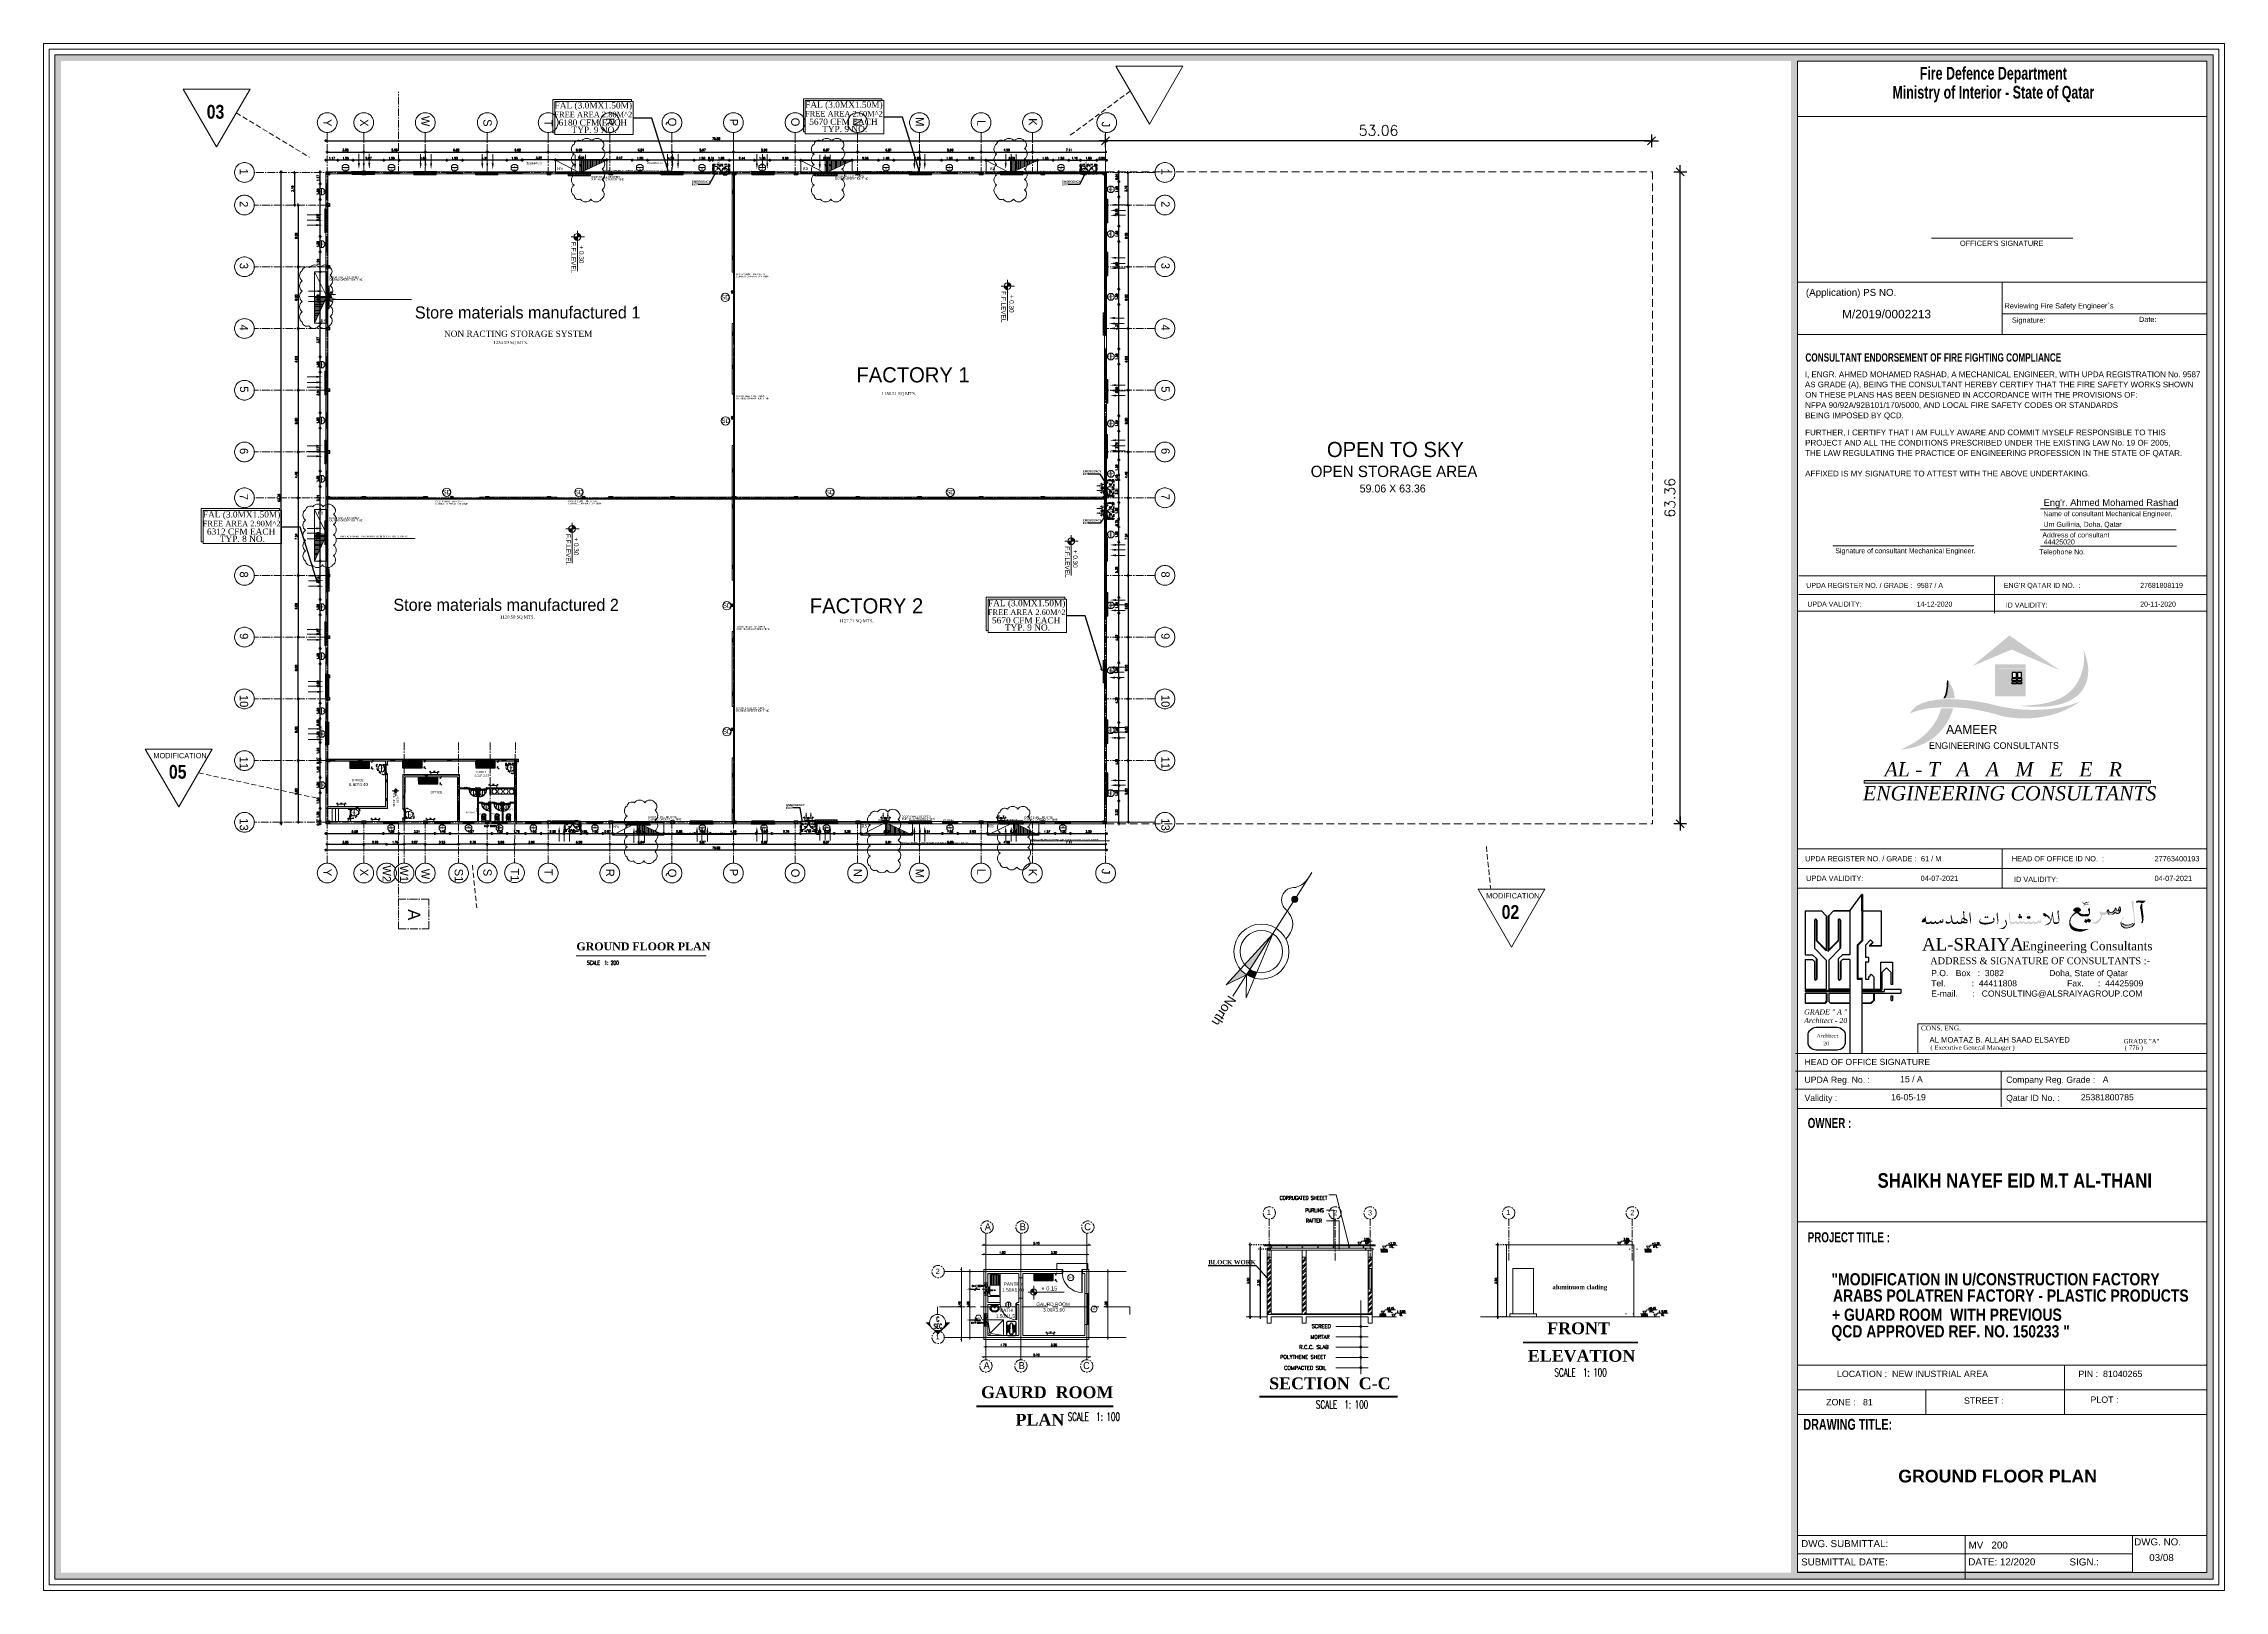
# Model space of a CAD drawing. Header units: inches. Extents: x -68096 to 69834, y -16833 to 17650.
# Drawn here: x 752.4 to 964.4, y 110.4 to 260.7 of the extents above; entities that cross this region are included whole.
import ezdxf
from ezdxf.enums import TextEntityAlignment as Align

# ---------------------------------------------------------------- set-up
doc = ezdxf.new("R2010")
doc.units = ezdxf.units.IN
doc.header["$MEASUREMENT"] = 0
for name, pattern in [('CENTER2', [1.125, 0.75, -0.125, 0.125, -0.125]), ('CENTERX2', [4, 2.5, -0.5, 0.5, -0.5]), ('DASHED2', [0.375, 0.25, -0.125]), ('DOT2', [0.125, 0, -0.125]), ('HIDDEN', [0.375, 0.25, -0.125]), ('HIDDEN2', [0.1875, 0.125, -0.0625])]:
    doc.linetypes.add(name, pattern=pattern)
for name, color, linetype in [('-FR-TEXT', 1, 'Continuous'), ('01_AC-EQUIP', 206, 'Continuous'), ('1-EX-DUCT', 8, 'Continuous'), ('A-Brkl', 7, 'Continuous'), ('A-Elev-Symb-100', 7, 'Continuous'), ('A-TEXT', 3, 'Continuous'), ('A_WALL', 7, 'Continuous'), ('AC-GRILLS RETURN', 93, 'Continuous'), ('AC-GRILLS SUPPLY', 1, 'Continuous'), ('AC-HATCH', 41, 'Continuous'), ('AC-S', 4, 'Continuous'), ('AC-SMBOLS', 7, 'Continuous'), ('AC3', 2, 'Continuous'), ('AXES', 251, 'CENTER2'), ('DIAMENSION', 240, 'Continuous'), ('DIM', 31, 'Continuous'), ('DIM18', 40, 'Continuous'), ('DIMENSION', 1, 'Continuous'), ('DOTS', 6, 'DOT2'), ('EAD', 20, 'Continuous'), ('ELEV', 37, 'Continuous'), ('elevation', 44, 'Continuous'), ('FF-TEXT', 7, 'Continuous'), ('FIRE FIGHITNG SYSTEM', 7, 'Continuous'), ('FIXTU', 135, 'Continuous'), ('FIXTURES', 1, 'Continuous'), ('FS- QCDD BLOCK', 7, 'Continuous'), ('FURN', 15, 'Continuous'), ('H-DETL-TEXT', 3, 'Continuous'), ('Hatch', 8, 'Continuous'), ('LEVEL', 1, 'Continuous'), ('M-EXTDUCT', 150, 'Continuous'), ('M500G_GEN', 2, 'Continuous'), ('PROSPETTI', 252, 'Continuous'), ('QCD TITLE A', 7, 'Continuous'), ('QCD TITLE BLOCK', 7, 'Continuous'), ('SEC1', 3, 'Continuous'), ('SECTEXT', 10, 'Continuous'), ('SECTIONLINE', 3, 'Continuous'), ('SHEET', 2, 'Continuous'), ('STAIR', 1, 'Continuous'), ('tem', 2, 'Continuous'), ('TEXT', 23, 'Continuous'), ('TEXT-MAIN', 5, 'Continuous'), ('TEXT4', 3, 'Continuous'), ('TILES', 1, 'Continuous'), ('WAL', 7, 'Continuous'), ('wall plan', 40, 'Continuous'), ('WALL5', 2, 'Continuous'), ('WIN', 1, 'Continuous'), ('WINC', 2, 'Continuous'), ('WINDOOR', 5, 'Continuous'), ('WINDOW', 30, 'Continuous')]:
    doc.layers.add(name, color=color, linetype=linetype)
for name, color, linetype, lineweight in [('A-BORDER', 7, 'Continuous', 50), ('A-DOOR-20', 43, 'Continuous', 20), ('A-FIX', 1, 'Continuous', 18), ('A-LEVEL ICON', 223, 'Continuous', 20), ('A-TOIFIXTURE-15', 45, 'Continuous', 15), ('DOOR', 21, 'Continuous', 18), ('ELE 6', 14, 'Continuous', 15), ('ELEV3', 2, 'Continuous', 9), ('FIRE EMERGENCY LIGHT', 211, 'Continuous', 30), ('FPS', 172, 'Continuous', 60), ('HIDDEN', 251, 'HIDDEN2', 9), ('P-text', 3, 'Continuous', 0), ('Red', 1, 'Continuous', 18), ('REF', 233, 'Continuous', 18), ('TEXT30', 62, 'Continuous', 25), ('X1$0$A-DOOR', 31, 'Continuous', 13), ('X1$0$A-DOOR-FRAM', 31, 'Continuous', 20), ('X1$0$A-WALL', 113, 'Continuous', 13)]:
    doc.layers.add(name, color=color, linetype=linetype, lineweight=lineweight)
doc.layers.add('MV', color=1, linetype='Continuous', plot=False)
doc.styles.add('ARAIL BOLD', font='ARIALNB.TTF')
doc.styles.add('ARIAL_5', font='arialbd.ttf', dxfattribs={"height": 5})
doc.styles.add('ATTRIBUTE', font='ROMANS.shx')
doc.styles.add('Browallia', font='')
doc.styles.add('EJAZ1', font='arial.ttf')
doc.styles.add('ISCOP3', font='swissc.ttf')
doc.styles.add('MAHER_TIMES', font='times.ttf')
doc.styles.add('POLE', font='timesbd.ttf', dxfattribs={"height": 0.225})
doc.styles.add('roman-', font='romantic.ttf', dxfattribs={"width": 0.8})
doc.styles.add('ROMANS', font='romans.shx')
doc.styles.add('ROMANT', font='romant.shx')
doc.styles.add('SANSSERIFBOLD', font='sasb____.pfb', dxfattribs={"width": 0.7})
doc.styles.get("Standard").update_dxf_attribs({"font": 'arial.ttf'})
doc.styles.add('STYLE1', font='arialbd.ttf')
doc.styles.add('STYLE6', font='romanc.shx', dxfattribs={"width": 0.6})
doc.styles.add('Title Sheet_A1$0$DCAQ New Title Block for CD-A1_Dar Al Salam$0$ARIAL_2.5', font='arial.ttf', dxfattribs={"height": 2.5})
doc.styles.add('Title Sheet_A1$0$DCAQ New Title Block for CD-A1_Dar Al Salam$0$title', font='arial.ttf')
doc.styles.add('TITLE2', font='arial.ttf')
doc.styles.add('TITLE3', font='timesi.ttf')
doc.styles.add('TXT08', font='SIMPLEX.SHX', dxfattribs={"width": 0.9})
doc.styles.get('Browallia').set_extended_font_data('BrowalliaUPC')
doc.dimstyles.new('1-100-OUT', dxfattribs={"dimscale": 0, "dimtxt": 0.2, "dimasz": 0.18, "dimexe": 0.2, "dimexo": 0.0625, "dimgap": 0.09, "dimtad": 1, "dimtoh": 1, "dimzin": 0, "dimdsep": 46, "dimtxsty": 'ROMANS', "dimblk1": 'ARCHTICK', "dimblk2": 'ARCHTICK', "dimsah": 1, "dimcen": 0.09, "dimdle": 0.2, "dimclrd": 256, "dimclre": 256, "dimclrt": 1, "dimadec": 0, "dimazin": 0, "dimtfac": 1, "dimtmove": 2, "dimatfit": 3, "dimfxl": 1, "dimtolj": 1, "dimtzin": 0, "dimarcsym": 0})
doc.dimstyles.new('100', dxfattribs={"dimtxt": 0.2, "dimasz": 0.035, "dimexe": 0, "dimexo": 0, "dimgap": 0.1, "dimtad": 1, "dimzin": 0, "dimdsep": 46, "dimtxsty": 'ROMANS', "dimblk": 'J2', "dimblk1": 'J2', "dimblk2": 'J2', "dimsah": 1, "dimcen": 0, "dimse1": 1, "dimse2": 1, "dimclrd": 1, "dimclre": 1, "dimclrt": 6, "dimadec": 0, "dimazin": 0, "dimtfac": 0.9, "dimtix": 1, "dimtmove": 2, "dimatfit": 3, "dimldrblk": 'J2', "dimfxl": 1, "dimtolj": 1, "dimtzin": 0, "dimarcsym": 0})
doc.dimstyles.new('sketch dim', dxfattribs={"dimtxt": 0.15, "dimasz": 0.109, "dimexe": 0.15, "dimexo": 0.1, "dimgap": 0.09, "dimtad": 1, "dimzin": 0, "dimdsep": 46, "dimtxsty": 'ROMANT', "dimblk": 'ARCHTICK', "dimcen": 0.05, "dimdle": 0.15, "dimclrd": 256, "dimclre": 256, "dimclrt": 4, "dimadec": 0, "dimazin": 0, "dimtfac": 1, "dimtix": 1, "dimtofl": 0, "dimtmove": 2, "dimatfit": 3, "dimldrblk": 'ARCHTICK', "dimfxl": 0.15, "dimtolj": 1, "dimtzin": 0, "dimarcsym": 0})
doc.dimstyles.get("Standard").update_dxf_attribs({"dimtxt": 0.18, "dimasz": 0.18, "dimexe": 0.18, "dimexo": 0.0625, "dimgap": 0.09, "dimtad": 0, "dimtih": 1, "dimtoh": 1, "dimdec": 4, "dimzin": 0, "dimdsep": 46, "dimtxsty": 'Standard', "dimcen": 0.09, "dimadec": 0, "dimazin": 0, "dimtfac": 1, "dimtdec": 4, "dimtofl": 0, "dimtmove": 0, "dimatfit": 3, "dimfxl": 1, "dimtolj": 1, "dimtzin": 0, "dimarcsym": 0})
doc.dimstyles.new('STANDARD$7', dxfattribs={"dimscale": 500, "dimtxt": 0.7, "dimasz": 5, "dimexe": 0.18, "dimexo": 0.5, "dimgap": 0.2, "dimtad": 0, "dimtih": 1, "dimtoh": 1, "dimdec": 4, "dimzin": 0, "dimdsep": 46, "dimtxsty": 'Standard', "dimcen": 0.09, "dimadec": 0, "dimazin": 0, "dimtfac": 1, "dimtdec": 4, "dimtofl": 0, "dimtmove": 0, "dimatfit": 3, "dimfxl": 1, "dimtolj": 1, "dimtzin": 0, "dimarcsym": 0})
pattern_1 = [(45, (-51.5658, 646.33334), (-0.26516504, 0.26516504), []), (45, (-51.38902, 646.33334), (-0.26516504, 0.26516504), [])]

# ---------------------------------------------------------------- blocks, each defined once
blk = doc.blocks.new('LEVL')
at = {"layer": 'REF'}
for p, q in [((-275, 476), (-1552, 476)), ((-200, 346), (-275, 476))]:
    blk.add_line(p, q, dxfattribs=at)
blk.add_lwpolyline([(200, 346), (-200, 346), (0, 0)], close=True, dxfattribs=at)
at = {"layer": 'REF', "style": 'ATTRIBUTE', "width": 0.8, "flags": 12}
for tag, p in [('POSITION', (-914, 276)), ('LEVEL', (-914, 676))]:
    blk.add_attdef(tag, text='', height=250, dxfattribs=at).set_placement(p, align=Align.MIDDLE)
blk = doc.blocks.new('_ARCHTICK')
at = {"color": 0, "linetype": 'ByBlock', "const_width": 0.15}
blk.add_lwpolyline([(-0.5, -0.5), (0.5, 0.5)], dxfattribs=at)
blk = doc.blocks.new('*D29')
at = {"layer": 'Defpoints', "color": 0, "transparency": 16777216}
for p in [(870.71, 143.56), (871.76, 143.56), (870.74, 136.96)]:
    blk.add_point(p, dxfattribs=at)
at = {"layer": 'DIAMENSION', "linetype": 'DOT2', "lineweight": -2, "transparency": 16777216}
for p, q in [((871.7, 143.56), (870.51, 143.56)), ((870.68, 136.96), (870.51, 136.96))]:
    blk.add_line(p, q, dxfattribs=at)
at = {"layer": 'DIAMENSION', "lineweight": -2, "transparency": 16777216}
blk.add_line((870.71, 136.76), (870.71, 143.76), dxfattribs=at)
at = {"layer": 'DIAMENSION', "lineweight": -2, "transparency": 16777216, "xscale": 0.18, "yscale": 0.18, "zscale": 0.18}
for p, rotation in [((870.71, 143.56), 90), ((870.71, 136.96), 270)]:
    blk.add_blockref('_ARCHTICK', p, dxfattribs=dict(at, rotation=rotation))
at = {"layer": 'DIAMENSION', "color": 1, "lineweight": 0, "transparency": 16777216, "insert": (870.52, 140.26), "char_height": 0.2, "attachment_point": 5, "rotation": 90, "style": 'ROMANS'}
blk.add_mtext('\\A1;3.30', dxfattribs=at)
blk = doc.blocks.new('*D30')
at = {"layer": 'Defpoints', "color": 0, "transparency": 16777216}
for p in [(869.7, 143.96), (871.76, 143.96), (869.93, 136.96)]:
    blk.add_point(p, dxfattribs=at)
at = {"layer": 'DIAMENSION', "lineweight": -2, "transparency": 16777216}
blk.add_line((869.7, 136.76), (869.7, 144.16), dxfattribs=at)
at = {"layer": 'DIAMENSION', "linetype": 'DOT2', "lineweight": -2, "transparency": 16777216}
for p, q in [((871.7, 143.96), (869.5, 143.96)), ((869.87, 136.96), (869.5, 136.96))]:
    blk.add_line(p, q, dxfattribs=at)
at = {"layer": 'DIAMENSION', "lineweight": -2, "transparency": 16777216, "xscale": 0.18, "yscale": 0.18, "zscale": 0.18}
for p, rotation in [((869.7, 143.96), 90), ((869.7, 136.96), 270)]:
    blk.add_blockref('_ARCHTICK', p, dxfattribs=dict(at, rotation=rotation))
at = {"layer": 'DIAMENSION', "color": 1, "lineweight": 0, "transparency": 16777216, "insert": (869.51, 140.46), "char_height": 0.2, "attachment_point": 5, "rotation": 90, "style": 'ROMANS'}
blk.add_mtext('\\A1;3.50', dxfattribs=at)
blk = doc.blocks.new('*D31')
at = {"layer": 'Defpoints', "color": 0, "transparency": 16777216}
for p in [(893.78, 143.96), (894.63, 143.96), (894.61, 136.96)]:
    blk.add_point(p, dxfattribs=at)
at = {"layer": 'DIAMENSION', "lineweight": -2, "transparency": 16777216}
blk.add_line((893.78, 136.76), (893.78, 144.16), dxfattribs=at)
at = {"layer": 'DIAMENSION', "linetype": 'DOT2', "lineweight": -2, "transparency": 16777216}
for p, q in [((894.57, 143.96), (893.58, 143.96)), ((894.54, 136.96), (893.58, 136.96))]:
    blk.add_line(p, q, dxfattribs=at)
at = {"layer": 'DIAMENSION', "lineweight": -2, "transparency": 16777216, "xscale": 0.18, "yscale": 0.18, "zscale": 0.18}
for p, rotation in [((893.78, 143.96), 90), ((893.78, 136.96), 270)]:
    blk.add_blockref('_ARCHTICK', p, dxfattribs=dict(at, rotation=rotation))
at = {"layer": 'DIAMENSION', "color": 1, "lineweight": 0, "transparency": 16777216, "insert": (893.59, 140.46), "char_height": 0.2, "attachment_point": 5, "rotation": 90, "style": 'ROMANS'}
blk.add_mtext('\\A1;3.50', dxfattribs=at)
blk = doc.blocks.new('D1')
at = {"layer": 'DOOR'}
for p, q in [((0.02, 0.2), (0.02, 1.11)), ((0.04, 0.2), (0.04, 1.11)), ((0, 0.2), (0.02, 0.2)), ((0, 0.2), (0, 0)), ((0, 0), (0.04, 0)), ((0.02, 0.2), (0.04, 0.2)), ((0.02, 0.2), (0.02, 0.17)), ((0.02, 0.17), (0.04, 0.17)), ((0.04, 0.17), (0.04, 0)), ((0.98, 0.17), (0.96, 0.17)), ((0.96, 0.17), (0.96, 0)), ((1, 0), (0.96, 0)), ((1, 0.2), (0.98, 0.2)), ((0.98, 0.2), (0.98, 0.17)), ((1, 0.2), (1, 0))]:
    blk.add_line(p, q, dxfattribs=at)
blk.add_arc((0.04, 0.17), 0.94, 1.828, 91.2185, dxfattribs=at)
blk = doc.blocks.new('436-P')
for p, q in [((0, -150), (500, -150)), ((500, -210), (0, -210)), ((0, -270), (500, -270)), ((500, -330), (0, -330)), ((0, -390), (500, -390)), ((500, -450), (0, -450)), ((0, -510), (500, -510))]:
    blk.add_line(p, q)
blk.add_lwpolyline([(550, -565, -0.414213562), (515, -600), (-515, -600, -0.414213562), (-550, -565), (-550, 0), (550, 0)], format="xyb", close=True)
for points in [[(-225.25, -90), (-35, -90, -0.414213562), (0, -125), (0, -535, -0.414213562), (-35, -570), (-465, -570, -0.414213562), (-500, -535), (-500, -125, -0.414213562), (-465, -90), (-274.75, -90)], [(-1.5, -111), (465, -111, -0.414213562), (500, -146), (500, -512.5, -0.414213562), (465, -547.5), (0, -547.5)]]:
    blk.add_lwpolyline(points, format="xyb")
blk.add_lwpolyline([(-274.75, -69), (-395, -69), (-395, -24), (-95, -24), (-95, -69), (-225.25, -69)])
blk.add_lwpolyline([(-225.25, -217.5), (-225.25, -31.5), (-274.75, -31.5), (-274.75, -217.5), (-273.25, -222), (-267.25, -228), (-259.75, -231), (-249.25, -231), (-240.25, -231), (-232.75, -228), (-226.75, -222)], close=True)
blk.add_circle((-250, -330), 25)
blk = doc.blocks.new('A$C4F132187')
at = {"layer": 'FURN'}
for p, q in [((0.25, 0.34), (0.36, 0.34)), ((0.31, 0.28), (0.31, 0.39))]:
    blk.add_line(p, q, dxfattribs=at)
for points in [[(0.31, 0.53, -0.085822), (0.42, 0.5, -0.09231), (0.52, 0.45, -0.103263), (0.59, 0.36, -0.112612), (0.61, 0.26, -0.112612), (0.59, 0.16, -0.103263), (0.52, 0.08, -0.09231), (0.42, 0.02, -0.085822), (0.31, 0, -0.085822), (0.19, 0.02, -0.09231), (0.09, 0.08, -0.103263), (0.02, 0.16, -0.112612), (0, 0.26, -0.112612), (0.02, 0.36, -0.103263), (0.09, 0.45, -0.09231), (0.19, 0.5, -0.085822)], [(0.31, 0.42, -0.07496), (0.4, 0.4, -0.085444), (0.48, 0.36, -0.106166), (0.53, 0.3, -0.127558), (0.55, 0.23, -0.127558), (0.53, 0.17, -0.106166), (0.48, 0.1, -0.085444), (0.4, 0.06, -0.07496), (0.31, 0.05, -0.07496), (0.21, 0.06, -0.085444), (0.13, 0.1, -0.106166), (0.08, 0.17, -0.127558), (0.06, 0.23, -0.127558), (0.08, 0.3, -0.106166), (0.13, 0.36, -0.085444), (0.21, 0.4, -0.07496)]]:
    blk.add_lwpolyline(points, format="xyb", close=True, dxfattribs=at)
for centre, radius in [((0.21, 0.46), 0.017), ((0.31, 0.34), 0.031), ((0.31, 0.34), 0.0225), ((0.31, 0.48), 0.018), ((0.41, 0.46), 0.017)]:
    blk.add_circle(centre, radius, dxfattribs=at)
blk = doc.blocks.new('IND WC')
at = {"layer": 'FIXTU'}
for p, q in [((0, 6.5), (0, -6.5)), ((23, 8.5), (2, 8.5)), ((22.06, 2.91), (4.99, 2.39)), ((7.5, 7.25), (7.5, 3.75)), ((19.25, 7.5), (7.75, 7.5)), ((19.25, 3.5), (7.75, 3.5)), ((8.5, 7.5), (8.5, 3.5)), ((8.5, 7.5), (8.5, 3.5)), ((8.5, 7.5), (8.5, 3.5)), ((8.5, 7.5), (8.5, 3.5)), ((8.5, 7.5), (8.5, 3.5)), ((8.5, 7.5), (8.5, 3.5)), ((8.5, 7.5), (8.5, 3.5)), ((8.5, 7.5), (8.5, 3.5)), ((8.5, 7.5), (8.5, 3.5)), ((8.5, 7.5), (8.5, 3.5)), ((8.5, 7.5), (8.5, 3.5)), ((8.5, 7.5), (8.5, 3.5)), ((9.5, 7.5), (9.5, 3.5)), ((9.5, 7.5), (9.5, 3.5)), ((9.5, 7.5), (9.5, 3.5)), ((9.5, 7.5), (9.5, 3.5)), ((9.5, 7.5), (9.5, 3.5)), ((9.5, 7.5), (9.5, 3.5)), ((9.5, 7.5), (9.5, 3.5)), ((9.5, 7.5), (9.5, 3.5)), ((9.5, 7.5), (9.5, 3.5)), ((9.5, 7.5), (9.5, 3.5)), ((9.5, 7.5), (9.5, 3.5)), ((9.5, 7.5), (9.5, 3.5)), ((10.5, 7.5), (10.5, 3.5)), ((10.5, 7.5), (10.5, 3.5)), ((10.5, 7.5), (10.5, 3.5)), ((10.5, 7.5), (10.5, 3.5)), ((10.5, 7.5), (10.5, 3.5)), ((10.5, 7.5), (10.5, 3.5)), ((10.5, 7.5), (10.5, 3.5)), ((10.5, 7.5), (10.5, 3.5)), ((10.5, 7.5), (10.5, 3.5)), ((10.5, 7.5), (10.5, 3.5)), ((10.5, 7.5), (10.5, 3.5)), ((10.5, 7.5), (10.5, 3.5)), ((11.5, 7.5), (11.5, 3.5)), ((11.5, 7.5), (11.5, 3.5)), ((11.5, 7.5), (11.5, 3.5)), ((11.5, 7.5), (11.5, 3.5)), ((11.5, 7.5), (11.5, 3.5)), ((11.5, 7.5), (11.5, 3.5)), ((11.5, 7.5), (11.5, 3.5)), ((11.5, 7.5), (11.5, 3.5)), ((11.5, 7.5), (11.5, 3.5)), ((11.5, 7.5), (11.5, 3.5)), ((11.5, 7.5), (11.5, 3.5)), ((11.5, 7.5), (11.5, 3.5)), ((12.5, 7.5), (12.5, 3.5)), ((12.5, 7.5), (12.5, 3.5)), ((12.5, 7.5), (12.5, 3.5)), ((12.5, 7.5), (12.5, 3.5)), ((12.5, 7.5), (12.5, 3.5)), ((12.5, 7.5), (12.5, 3.5)), ((12.5, 7.5), (12.5, 3.5)), ((12.5, 7.5), (12.5, 3.5)), ((12.5, 7.5), (12.5, 3.5)), ((12.5, 7.5), (12.5, 3.5)), ((12.5, 7.5), (12.5, 3.5)), ((12.5, 7.5), (12.5, 3.5)), ((13.5, 7.5), (13.5, 3.5)), ((13.5, 7.5), (13.5, 3.5)), ((13.5, 7.5), (13.5, 3.5)), ((13.5, 7.5), (13.5, 3.5)), ((13.5, 7.5), (13.5, 3.5)), ((13.5, 7.5), (13.5, 3.5)), ((13.5, 7.5), (13.5, 3.5)), ((13.5, 7.5), (13.5, 3.5)), ((13.5, 7.5), (13.5, 3.5)), ((13.5, 7.5), (13.5, 3.5)), ((13.5, 7.5), (13.5, 3.5)), ((13.5, 7.5), (13.5, 3.5)), ((14.5, 7.5), (14.5, 3.5)), ((14.5, 7.5), (14.5, 3.5)), ((14.5, 7.5), (14.5, 3.5)), ((14.5, 7.5), (14.5, 3.5)), ((14.5, 7.5), (14.5, 3.5)), ((14.5, 7.5), (14.5, 3.5)), ((14.5, 7.5), (14.5, 3.5)), ((14.5, 7.5), (14.5, 3.5)), ((14.5, 7.5), (14.5, 3.5)), ((14.5, 7.5), (14.5, 3.5)), ((14.5, 7.5), (14.5, 3.5)), ((14.5, 7.5), (14.5, 3.5)), ((15.5, 7.5), (15.5, 3.5)), ((15.5, 7.5), (15.5, 3.5)), ((15.5, 7.5), (15.5, 3.5)), ((15.5, 7.5), (15.5, 3.5)), ((15.5, 7.5), (15.5, 3.5)), ((15.5, 7.5), (15.5, 3.5)), ((15.5, 7.5), (15.5, 3.5)), ((15.5, 7.5), (15.5, 3.5)), ((15.5, 7.5), (15.5, 3.5)), ((15.5, 7.5), (15.5, 3.5)), ((15.5, 7.5), (15.5, 3.5)), ((15.5, 7.5), (15.5, 3.5)), ((16.5, 7.5), (16.5, 3.5)), ((16.5, 7.5), (16.5, 3.5)), ((16.5, 7.5), (16.5, 3.5)), ((16.5, 7.5), (16.5, 3.5)), ((16.5, 7.5), (16.5, 3.5)), ((16.5, 7.5), (16.5, 3.5)), ((16.5, 7.5), (16.5, 3.5)), ((16.5, 7.5), (16.5, 3.5)), ((16.5, 7.5), (16.5, 3.5)), ((16.5, 7.5), (16.5, 3.5)), ((16.5, 7.5), (16.5, 3.5)), ((16.5, 7.5), (16.5, 3.5)), ((17.5, 7.5), (17.5, 3.5)), ((17.5, 7.5), (17.5, 3.5)), ((17.5, 7.5), (17.5, 3.5)), ((17.5, 7.5), (17.5, 3.5)), ((17.5, 7.5), (17.5, 3.5)), ((17.5, 7.5), (17.5, 3.5)), ((17.5, 7.5), (17.5, 3.5)), ((17.5, 7.5), (17.5, 3.5)), ((17.5, 7.5), (17.5, 3.5)), ((17.5, 7.5), (17.5, 3.5)), ((17.5, 7.5), (17.5, 3.5)), ((17.5, 7.5), (17.5, 3.5)), ((18.5, 7.5), (18.5, 3.5)), ((18.5, 7.5), (18.5, 3.5)), ((18.5, 7.5), (18.5, 3.5)), ((18.5, 7.5), (18.5, 3.5)), ((18.5, 7.5), (18.5, 3.5)), ((18.5, 7.5), (18.5, 3.5)), ((18.5, 7.5), (18.5, 3.5)), ((18.5, 7.5), (18.5, 3.5)), ((18.5, 7.5), (18.5, 3.5)), ((18.5, 7.5), (18.5, 3.5)), ((18.5, 7.5), (18.5, 3.5)), ((18.5, 7.5), (18.5, 3.5)), ((19.5, 7.25), (19.5, 3.75)), ((25, -6.5), (25, 6.5)), ((2, -8.5), (23, -8.5)), ((22.06, -2.91), (4.99, -2.39)), ((7.5, -3.75), (7.5, -7.25)), ((7.75, -3.5), (19.25, -3.5)), ((7.75, -7.5), (19.25, -7.5)), ((8.5, -3.5), (8.5, -7.5)), ((8.5, -3.5), (8.5, -7.5)), ((8.5, -3.5), (8.5, -7.5)), ((8.5, -3.5), (8.5, -7.5)), ((8.5, -3.5), (8.5, -7.5)), ((8.5, -3.5), (8.5, -7.5)), ((8.5, -3.5), (8.5, -7.5)), ((8.5, -3.5), (8.5, -7.5)), ((8.5, -3.5), (8.5, -7.5)), ((8.5, -3.5), (8.5, -7.5)), ((8.5, -3.5), (8.5, -7.5)), ((8.5, -3.5), (8.5, -7.5)), ((9.5, -3.5), (9.5, -7.5)), ((9.5, -3.5), (9.5, -7.5)), ((9.5, -3.5), (9.5, -7.5)), ((9.5, -3.5), (9.5, -7.5)), ((9.5, -3.5), (9.5, -7.5)), ((9.5, -3.5), (9.5, -7.5)), ((9.5, -3.5), (9.5, -7.5)), ((9.5, -3.5), (9.5, -7.5)), ((9.5, -3.5), (9.5, -7.5)), ((9.5, -3.5), (9.5, -7.5)), ((9.5, -3.5), (9.5, -7.5)), ((9.5, -3.5), (9.5, -7.5)), ((10.5, -3.5), (10.5, -7.5)), ((10.5, -3.5), (10.5, -7.5)), ((10.5, -3.5), (10.5, -7.5)), ((10.5, -3.5), (10.5, -7.5)), ((10.5, -3.5), (10.5, -7.5)), ((10.5, -3.5), (10.5, -7.5)), ((10.5, -3.5), (10.5, -7.5)), ((10.5, -3.5), (10.5, -7.5)), ((10.5, -3.5), (10.5, -7.5)), ((10.5, -3.5), (10.5, -7.5)), ((10.5, -3.5), (10.5, -7.5)), ((10.5, -3.5), (10.5, -7.5)), ((11.5, -3.5), (11.5, -7.5)), ((11.5, -3.5), (11.5, -7.5)), ((11.5, -3.5), (11.5, -7.5)), ((11.5, -3.5), (11.5, -7.5)), ((11.5, -3.5), (11.5, -7.5)), ((11.5, -3.5), (11.5, -7.5)), ((11.5, -3.5), (11.5, -7.5)), ((11.5, -3.5), (11.5, -7.5)), ((11.5, -3.5), (11.5, -7.5)), ((11.5, -3.5), (11.5, -7.5)), ((11.5, -3.5), (11.5, -7.5)), ((11.5, -3.5), (11.5, -7.5)), ((12.5, -3.5), (12.5, -7.5)), ((12.5, -3.5), (12.5, -7.5)), ((12.5, -3.5), (12.5, -7.5)), ((12.5, -3.5), (12.5, -7.5)), ((12.5, -3.5), (12.5, -7.5)), ((12.5, -3.5), (12.5, -7.5)), ((12.5, -3.5), (12.5, -7.5)), ((12.5, -3.5), (12.5, -7.5)), ((12.5, -3.5), (12.5, -7.5)), ((12.5, -3.5), (12.5, -7.5)), ((12.5, -3.5), (12.5, -7.5)), ((12.5, -3.5), (12.5, -7.5)), ((13.5, -3.5), (13.5, -7.5)), ((13.5, -3.5), (13.5, -7.5)), ((13.5, -3.5), (13.5, -7.5)), ((13.5, -3.5), (13.5, -7.5)), ((13.5, -3.5), (13.5, -7.5)), ((13.5, -3.5), (13.5, -7.5)), ((13.5, -3.5), (13.5, -7.5)), ((13.5, -3.5), (13.5, -7.5)), ((13.5, -3.5), (13.5, -7.5)), ((13.5, -3.5), (13.5, -7.5)), ((13.5, -3.5), (13.5, -7.5)), ((13.5, -3.5), (13.5, -7.5)), ((14.5, -3.5), (14.5, -7.5)), ((14.5, -3.5), (14.5, -7.5)), ((14.5, -3.5), (14.5, -7.5)), ((14.5, -3.5), (14.5, -7.5)), ((14.5, -3.5), (14.5, -7.5)), ((14.5, -3.5), (14.5, -7.5)), ((14.5, -3.5), (14.5, -7.5)), ((14.5, -3.5), (14.5, -7.5)), ((14.5, -3.5), (14.5, -7.5)), ((14.5, -3.5), (14.5, -7.5)), ((14.5, -3.5), (14.5, -7.5)), ((14.5, -3.5), (14.5, -7.5)), ((15.5, -3.5), (15.5, -7.5)), ((15.5, -3.5), (15.5, -7.5)), ((15.5, -3.5), (15.5, -7.5)), ((15.5, -3.5), (15.5, -7.5)), ((15.5, -3.5), (15.5, -7.5)), ((15.5, -3.5), (15.5, -7.5)), ((15.5, -3.5), (15.5, -7.5)), ((15.5, -3.5), (15.5, -7.5)), ((15.5, -3.5), (15.5, -7.5)), ((15.5, -3.5), (15.5, -7.5)), ((15.5, -3.5), (15.5, -7.5)), ((15.5, -3.5), (15.5, -7.5)), ((16.5, -3.5), (16.5, -7.5)), ((16.5, -3.5), (16.5, -7.5)), ((16.5, -3.5), (16.5, -7.5)), ((16.5, -3.5), (16.5, -7.5)), ((16.5, -3.5), (16.5, -7.5)), ((16.5, -3.5), (16.5, -7.5)), ((16.5, -3.5), (16.5, -7.5)), ((16.5, -3.5), (16.5, -7.5)), ((16.5, -3.5), (16.5, -7.5)), ((16.5, -3.5), (16.5, -7.5)), ((16.5, -3.5), (16.5, -7.5)), ((16.5, -3.5), (16.5, -7.5)), ((17.5, -3.5), (17.5, -7.5)), ((17.5, -3.5), (17.5, -7.5)), ((17.5, -3.5), (17.5, -7.5)), ((17.5, -3.5), (17.5, -7.5)), ((17.5, -3.5), (17.5, -7.5)), ((17.5, -3.5), (17.5, -7.5)), ((17.5, -3.5), (17.5, -7.5)), ((17.5, -3.5), (17.5, -7.5)), ((17.5, -3.5), (17.5, -7.5)), ((17.5, -3.5), (17.5, -7.5)), ((17.5, -3.5), (17.5, -7.5)), ((17.5, -3.5), (17.5, -7.5)), ((18.5, -3.5), (18.5, -7.5)), ((18.5, -3.5), (18.5, -7.5)), ((18.5, -3.5), (18.5, -7.5)), ((18.5, -3.5), (18.5, -7.5)), ((18.5, -3.5), (18.5, -7.5)), ((18.5, -3.5), (18.5, -7.5)), ((18.5, -3.5), (18.5, -7.5)), ((18.5, -3.5), (18.5, -7.5)), ((18.5, -3.5), (18.5, -7.5)), ((18.5, -3.5), (18.5, -7.5)), ((18.5, -3.5), (18.5, -7.5)), ((18.5, -3.5), (18.5, -7.5)), ((19.5, -3.75), (19.5, -7.25))]:
    blk.add_line(p, q, dxfattribs=at)
blk.add_circle((23, 0), 0.801, dxfattribs=at)
for centre, radius, start, end in [((2, 6.5), 2, 90, 180), ((5.42, 0), 2.43, 100.22209, 259.77791), ((7.75, 7.25), 0.25, 90, 180), ((7.75, 3.75), 0.25, 180, 270), ((19.25, 7.25), 0.25, 0, 90), ((19.25, 3.75), 0.25, 270, 0), ((20.85, 0), 3.15, 292.46535, 67.53465), ((23, 6.5), 2, 0, 90), ((2, -6.5), 2, 180, 270), ((7.75, -3.75), 0.25, 90, 180), ((7.75, -7.25), 0.25, 180, 270), ((19.25, -3.75), 0.25, 0, 90), ((19.25, -7.25), 0.25, 270, 0), ((23, -6.5), 2, 270, 0)]:
    blk.add_arc(centre, radius, start, end, dxfattribs=at)
blk = doc.blocks.new('*D292')
at = {"layer": 'Defpoints', "color": 0, "transparency": 16777216}
for p in [(1069.77, 670.46), (1079.97, 670.46), (1079.97, 669.26)]:
    blk.add_point(p, dxfattribs=at)
at = {"layer": 'DIAMENSION', "lineweight": -2, "transparency": 16777216}
blk.add_line((1069.57, 669.26), (1080.17, 669.26), dxfattribs=at)
at = {"layer": 'DIAMENSION', "linetype": 'DOT2', "lineweight": -2, "transparency": 16777216}
for p, q in [((1069.77, 669.26), (1069.77, 669.06)), ((1079.97, 669.26), (1079.97, 669.06))]:
    blk.add_line(p, q, dxfattribs=at)
at = {"layer": 'DIAMENSION', "lineweight": -2, "transparency": 16777216, "xscale": 0.18, "yscale": 0.18, "zscale": 0.18, "rotation": 180}
blk.add_blockref('_ARCHTICK', (1069.77, 669.26), dxfattribs=at)
at = {"layer": 'DIAMENSION', "lineweight": -2, "transparency": 16777216, "xscale": 0.18, "yscale": 0.18, "zscale": 0.18}
blk.add_blockref('_ARCHTICK', (1079.97, 669.26), dxfattribs=at)
at = {"layer": 'DIAMENSION', "color": 1, "lineweight": 0, "transparency": 16777216, "insert": (1074.87, 669.45), "char_height": 0.2, "attachment_point": 5, "style": 'ROMANS'}
blk.add_mtext('\\A1;5.10', dxfattribs=at)
blk = doc.blocks.new('*D300')
at = {"layer": 'Defpoints', "color": 0, "transparency": 16777216}
for p in [(1073.37, 679.21), (1069.77, 677.74), (1073.37, 677.74)]:
    blk.add_point(p, dxfattribs=at)
at = {"layer": 'DIAMENSION', "lineweight": -2, "transparency": 16777216}
blk.add_line((1069.57, 679.21), (1073.57, 679.21), dxfattribs=at)
at = {"layer": 'DIAMENSION', "linetype": 'DOT2', "lineweight": -2, "transparency": 16777216}
for p, q in [((1069.77, 679.21), (1069.77, 679.41)), ((1073.37, 679.21), (1073.37, 679.41))]:
    blk.add_line(p, q, dxfattribs=at)
at = {"layer": 'DIAMENSION', "lineweight": -2, "transparency": 16777216, "xscale": 0.18, "yscale": 0.18, "zscale": 0.18, "rotation": 180}
blk.add_blockref('_ARCHTICK', (1069.77, 679.21), dxfattribs=at)
at = {"layer": 'DIAMENSION', "lineweight": -2, "transparency": 16777216, "xscale": 0.18, "yscale": 0.18, "zscale": 0.18}
blk.add_blockref('_ARCHTICK', (1073.37, 679.21), dxfattribs=at)
at = {"layer": 'DIAMENSION', "color": 1, "lineweight": 0, "transparency": 16777216, "insert": (1071.57, 679.4), "char_height": 0.2, "attachment_point": 5, "style": 'ROMANS'}
blk.add_mtext('\\A1;1.80', dxfattribs=at)
blk = doc.blocks.new('*D299')
at = {"layer": 'Defpoints', "color": 0, "transparency": 16777216}
for p in [(1079.77, 679.21), (1073.37, 677.74), (1079.77, 677.74)]:
    blk.add_point(p, dxfattribs=at)
at = {"layer": 'DIAMENSION', "lineweight": -2, "transparency": 16777216}
blk.add_line((1073.17, 679.21), (1079.97, 679.21), dxfattribs=at)
at = {"layer": 'DIAMENSION', "linetype": 'DOT2', "lineweight": -2, "transparency": 16777216}
for p, q in [((1073.37, 679.21), (1073.37, 679.41)), ((1079.77, 679.21), (1079.77, 679.41))]:
    blk.add_line(p, q, dxfattribs=at)
at = {"layer": 'DIAMENSION', "lineweight": -2, "transparency": 16777216, "xscale": 0.18, "yscale": 0.18, "zscale": 0.18, "rotation": 180}
blk.add_blockref('_ARCHTICK', (1073.37, 679.21), dxfattribs=at)
at = {"layer": 'DIAMENSION', "lineweight": -2, "transparency": 16777216, "xscale": 0.18, "yscale": 0.18, "zscale": 0.18}
blk.add_blockref('_ARCHTICK', (1079.77, 679.21), dxfattribs=at)
at = {"layer": 'DIAMENSION', "color": 1, "lineweight": 0, "transparency": 16777216, "insert": (1076.57, 679.4), "char_height": 0.2, "attachment_point": 5, "style": 'ROMANS'}
blk.add_mtext('\\A1;3.20', dxfattribs=at)
blk = doc.blocks.new('*D298')
at = {"layer": 'Defpoints', "color": 0, "transparency": 16777216}
for p in [(1079.97, 680.12), (1069.77, 677.74), (1079.97, 677.74)]:
    blk.add_point(p, dxfattribs=at)
at = {"layer": 'DIAMENSION', "lineweight": -2, "transparency": 16777216}
blk.add_line((1069.57, 680.12), (1080.17, 680.12), dxfattribs=at)
at = {"layer": 'DIAMENSION', "linetype": 'DOT2', "lineweight": -2, "transparency": 16777216}
for p, q in [((1069.77, 680.12), (1069.77, 680.32)), ((1079.97, 680.12), (1079.97, 680.32))]:
    blk.add_line(p, q, dxfattribs=at)
at = {"layer": 'DIAMENSION', "lineweight": -2, "transparency": 16777216, "xscale": 0.18, "yscale": 0.18, "zscale": 0.18, "rotation": 180}
blk.add_blockref('_ARCHTICK', (1069.77, 680.12), dxfattribs=at)
at = {"layer": 'DIAMENSION', "lineweight": -2, "transparency": 16777216, "xscale": 0.18, "yscale": 0.18, "zscale": 0.18}
blk.add_blockref('_ARCHTICK', (1079.97, 680.12), dxfattribs=at)
at = {"layer": 'DIAMENSION', "color": 1, "lineweight": 0, "transparency": 16777216, "insert": (1074.87, 680.31), "char_height": 0.2, "attachment_point": 5, "style": 'ROMANS'}
blk.add_mtext('\\A1;5.10', dxfattribs=at)
blk = doc.blocks.new('*D297')
at = {"layer": 'Defpoints', "color": 0, "transparency": 16777216}
for p in [(1067.6, 677.74), (1069.77, 677.74), (1069.77, 670.94)]:
    blk.add_point(p, dxfattribs=at)
at = {"layer": 'DIAMENSION', "linetype": 'DOT2', "lineweight": -2, "transparency": 16777216}
for p, q in [((1067.6, 677.74), (1067.4, 677.74)), ((1067.6, 670.94), (1067.4, 670.94))]:
    blk.add_line(p, q, dxfattribs=at)
at = {"layer": 'DIAMENSION', "lineweight": -2, "transparency": 16777216}
blk.add_line((1067.6, 670.74), (1067.6, 677.94), dxfattribs=at)
at = {"layer": 'DIAMENSION', "lineweight": -2, "transparency": 16777216, "xscale": 0.18, "yscale": 0.18, "zscale": 0.18}
for p, rotation in [((1067.6, 677.74), 90), ((1067.6, 670.94), 270)]:
    blk.add_blockref('_ARCHTICK', p, dxfattribs=dict(at, rotation=rotation))
at = {"layer": 'DIAMENSION', "color": 1, "lineweight": 0, "transparency": 16777216, "insert": (1067.41, 674.34), "char_height": 0.2, "attachment_point": 5, "rotation": 90, "style": 'ROMANS'}
blk.add_mtext('\\A1;3.40', dxfattribs=at)
blk = doc.blocks.new('*D296')
at = {"layer": 'Defpoints', "color": 0, "transparency": 16777216}
for p in [(1069.97, 670.22), (1073.37, 670.22), (1073.37, 670.22)]:
    blk.add_point(p, dxfattribs=at)
at = {"layer": 'DIAMENSION', "lineweight": -2, "transparency": 16777216}
blk.add_line((1069.77, 670.22), (1073.57, 670.22), dxfattribs=at)
at = {"layer": 'DIAMENSION', "linetype": 'DOT2', "lineweight": -2, "transparency": 16777216}
for p, q in [((1069.97, 670.22), (1069.97, 670.42)), ((1073.37, 670.22), (1073.37, 670.42))]:
    blk.add_line(p, q, dxfattribs=at)
at = {"layer": 'DIAMENSION', "lineweight": -2, "transparency": 16777216, "xscale": 0.18, "yscale": 0.18, "zscale": 0.18, "rotation": 180}
blk.add_blockref('_ARCHTICK', (1069.97, 670.22), dxfattribs=at)
at = {"layer": 'DIAMENSION', "lineweight": -2, "transparency": 16777216, "xscale": 0.18, "yscale": 0.18, "zscale": 0.18}
blk.add_blockref('_ARCHTICK', (1073.37, 670.22), dxfattribs=at)
at = {"layer": 'DIAMENSION', "color": 1, "lineweight": 0, "transparency": 16777216, "insert": (1071.67, 670.41), "char_height": 0.2, "attachment_point": 5, "style": 'ROMANS'}
blk.add_mtext('\\A1;1.70', dxfattribs=at)
blk = doc.blocks.new('*D293')
at = {"layer": 'Defpoints', "color": 0, "transparency": 16777216}
for p in [(1073.37, 670.22), (1079.77, 670.22), (1079.77, 669.99)]:
    blk.add_point(p, dxfattribs=at)
at = {"layer": 'DIAMENSION', "lineweight": -2, "transparency": 16777216}
blk.add_line((1073.17, 670.22), (1079.97, 670.22), dxfattribs=at)
at = {"layer": 'DIAMENSION', "linetype": 'DOT2', "lineweight": -2, "transparency": 16777216}
for p, q in [((1073.37, 670.22), (1073.37, 670.42)), ((1079.77, 670.22), (1079.77, 670.42))]:
    blk.add_line(p, q, dxfattribs=at)
at = {"layer": 'DIAMENSION', "lineweight": -2, "transparency": 16777216, "xscale": 0.18, "yscale": 0.18, "zscale": 0.18, "rotation": 180}
blk.add_blockref('_ARCHTICK', (1073.37, 670.22), dxfattribs=at)
at = {"layer": 'DIAMENSION', "lineweight": -2, "transparency": 16777216, "xscale": 0.18, "yscale": 0.18, "zscale": 0.18}
blk.add_blockref('_ARCHTICK', (1079.77, 670.22), dxfattribs=at)
at = {"layer": 'DIAMENSION', "color": 1, "lineweight": 0, "transparency": 16777216, "insert": (1076.57, 670.41), "char_height": 0.2, "attachment_point": 5, "style": 'ROMANS'}
blk.add_mtext('\\A1;3.20', dxfattribs=at)
blk = doc.blocks.new('*D295')
at = {"layer": 'Defpoints', "color": 0, "transparency": 16777216}
for p in [(1068.42, 677.54), (1069.25, 677.54), (1068.93, 671.14)]:
    blk.add_point(p, dxfattribs=at)
at = {"layer": 'DIAMENSION', "linetype": 'DOT2', "lineweight": -2, "transparency": 16777216}
for p, q in [((1068.42, 677.54), (1068.22, 677.54)), ((1068.42, 671.14), (1068.22, 671.14))]:
    blk.add_line(p, q, dxfattribs=at)
at = {"layer": 'DIAMENSION', "lineweight": -2, "transparency": 16777216}
blk.add_line((1068.42, 670.94), (1068.42, 677.74), dxfattribs=at)
at = {"layer": 'DIAMENSION', "lineweight": -2, "transparency": 16777216, "xscale": 0.18, "yscale": 0.18, "zscale": 0.18}
for p, rotation in [((1068.42, 677.54), 90), ((1068.42, 671.14), 270)]:
    blk.add_blockref('_ARCHTICK', p, dxfattribs=dict(at, rotation=rotation))
at = {"layer": 'DIAMENSION', "color": 1, "lineweight": 0, "transparency": 16777216, "insert": (1068.23, 674.34), "char_height": 0.2, "attachment_point": 5, "rotation": 90, "style": 'ROMANS'}
blk.add_mtext('\\A1;3.20', dxfattribs=at)
blk = doc.blocks.new('*D294')
at = {"layer": 'Defpoints', "color": 0, "transparency": 16777216}
for p in [(1080.72, 677.54), (1080.59, 671.14), (1081.83, 671.14)]:
    blk.add_point(p, dxfattribs=at)
at = {"layer": 'DIAMENSION', "lineweight": -2, "transparency": 16777216}
blk.add_line((1081.83, 677.74), (1081.83, 670.94), dxfattribs=at)
at = {"layer": 'DIAMENSION', "linetype": 'DOT2', "lineweight": -2, "transparency": 16777216}
for p, q in [((1081.83, 677.54), (1082.03, 677.54)), ((1081.83, 671.14), (1082.03, 671.14))]:
    blk.add_line(p, q, dxfattribs=at)
at = {"layer": 'DIAMENSION', "lineweight": -2, "transparency": 16777216, "xscale": 0.18, "yscale": 0.18, "zscale": 0.18}
for p, rotation in [((1081.83, 677.54), 90), ((1081.83, 671.14), 270)]:
    blk.add_blockref('_ARCHTICK', p, dxfattribs=dict(at, rotation=rotation))
at = {"layer": 'DIAMENSION', "color": 1, "lineweight": 0, "transparency": 16777216, "insert": (1081.64, 674.34), "char_height": 0.2, "attachment_point": 5, "rotation": 90, "style": 'ROMANS'}
blk.add_mtext('\\A1;3.20', dxfattribs=at)
blk = doc.blocks.new('FGFGFGGFH')
at = {"layer": 'ELEV', "lineweight": 5, "ltscale": 10}
blk.add_hatch(color=256, dxfattribs=at).paths.add_polyline_path([(240487.06, 378767.64), (240487.06, 378767.6, -0.414214), (240487.04, 378767.58), (240486.84, 378767.58, -0.414214), (240486.82, 378767.6), (240486.82, 378767.64, 0.414214), (240486.8, 378767.66), (240486.79, 378767.66), (240486.79, 378767.46), (240486.8, 378767.46, 0.414214), (240486.82, 378767.48), (240486.82, 378767.53, -0.414214), (240486.84, 378767.55), (240487.04, 378767.55, -0.414214), (240487.06, 378767.53), (240487.06, 378767.48, 0.414214), (240487.08, 378767.46), (240487.09, 378767.46), (240487.09, 378767.66), (240487.08, 378767.66, 0.414214)])
at = {"lineweight": 5}
for p, q in [((240486.75, 378767.7), (240487.13, 378767.7)), ((240486.75, 378767.43), (240486.75, 378767.7)), ((240487.13, 378767.43), (240486.75, 378767.43)), ((240486.78, 378767.68), (240487.11, 378767.68)), ((240486.78, 378767.45), (240486.78, 378767.68)), ((240487.11, 378767.45), (240486.78, 378767.45)), ((240487.11, 378767.68), (240487.11, 378767.45)), ((240487.13, 378767.7), (240487.13, 378767.43))]:
    blk.add_line(p, q, dxfattribs=at)
at = {"linetype": 'HIDDEN', "lineweight": 5}
for p, q in [((240486.76, 378767.69), (240487.12, 378767.69)), ((240486.76, 378767.44), (240486.76, 378767.69)), ((240487.12, 378767.44), (240486.76, 378767.44)), ((240486.77, 378767.69), (240487.12, 378767.69)), ((240486.77, 378767.44), (240486.77, 378767.69)), ((240487.12, 378767.44), (240486.77, 378767.44)), ((240487.12, 378767.69), (240487.12, 378767.44)), ((240487.12, 378767.69), (240487.12, 378767.44))]:
    blk.add_line(p, q, dxfattribs=at)
at = {"lineweight": 5}
for centre in [(240486.86, 378767.65), (240486.86, 378767.46), (240487, 378767.65), (240487, 378767.46)]:
    blk.add_circle(centre, 0.0141, dxfattribs=at)
blk = doc.blocks.new('do1')
at = {"color": 155, "linetype": 'HIDDEN'}
blk.add_line((0.97, 0.2), (0.97, 1.09), dxfattribs=at)
blk.add_arc((0.88, 0.21), 0.883, 84.5031, 180.4234, dxfattribs=at)
at = {"layer": 'PROSPETTI'}
for p, q in [((0, 0), (0, 0.2)), ((0, 0.2), (0.06, 0.2)), ((0, 0), (0.07, 0)), ((0.03, 0.21), (0.03, 0.2)), ((0.05, 0.22), (0.95, 0.22)), ((0.05, 0.22), (0.05, 0.2)), ((0.06, 0.2), (0.05, 0.2)), ((0.06, 0.17), (0.06, 0.2)), ((0.06, 0.2), (0.06, 0.17)), ((0.06, 0.17), (0.07, 0.17)), ((0.94, 0.17), (0.07, 0.17)), ((0.07, 0), (0.07, 0.17)), ((0.15, 0.22), (0.15, 0.22)), ((0.18, 0.22), (0.15, 0.22)), ((0.15, 0.17), (0.15, 0.16)), ((0.18, 0.16), (0.15, 0.16)), ((0.16, 0.22), (0.16, 0.24)), ((0.16, 0.16), (0.16, 0.15)), ((0.17, 0.22), (0.17, 0.24)), ((0.17, 0.16), (0.17, 0.15)), ((0.28, 0.26), (0.18, 0.26)), ((0.28, 0.25), (0.18, 0.25)), ((0.18, 0.22), (0.18, 0.22)), ((0.18, 0.17), (0.18, 0.16)), ((0.28, 0.14), (0.18, 0.14)), ((0.28, 0.13), (0.18, 0.13)), ((0.93, 0), (0.93, 0.17)), ((0.94, 0.17), (0.93, 0.17)), ((1, 0), (0.93, 0)), ((0.94, 0.2), (0.95, 0.2)), ((0.94, 0.2), (0.94, 0.17)), ((0.94, 0.17), (0.94, 0.2)), ((1, 0.2), (0.94, 0.2)), ((0.95, 0.22), (0.95, 0.2)), ((1, 0), (1, 0.2))]:
    blk.add_line(p, q, dxfattribs=at)
blk.add_circle((0.04, 0.21), 0.00798, dxfattribs=at)
for centre, radius, start, end in [((0.18, 0.24), 0.0213, 90, 180), ((0.18, 0.15), 0.0213, 180, 270), ((0.18, 0.24), 0.0106, 90, 180), ((0.18, 0.15), 0.0106, 180, 270), ((0.28, 0.24), 0.0213, 0, 90), ((0.28, 0.24), 0.0106, 0, 90), ((0.28, 0.15), 0.0106, 270, 0), ((0.28, 0.15), 0.0213, 270, 0), ((0.3, 0.24), 0.00534, 184.9677, 355.0323), ((0.3, 0.15), 0.00534, 4.9677, 175.0323)]:
    blk.add_arc(centre, radius, start, end, dxfattribs=at)
blk = doc.blocks.new('d 3')
at = {"layer": 'PROSPETTI'}
for p, q in [((-0.71, 0), (-0.71, 0.18)), ((-0.71, 0.18), (-0.65, 0.18)), ((-0.71, 0), (-0.64, 0)), ((-0.06, 0.19), (-0.66, 0.19)), ((-0.66, 0.19), (-0.66, 0.18)), ((-0.65, 0.18), (-0.66, 0.18)), ((-0.65, 0.18), (-0.65, 0.15)), ((-0.65, 0.15), (-0.65, 0.18)), ((-0.65, 0.15), (-0.64, 0.15)), ((-0.07, 0.15), (-0.65, 0.15)), ((-0.64, 0), (-0.64, 0.15)), ((-0.58, 0.19), (-0.58, 0.2)), ((-0.56, 0.2), (-0.58, 0.2)), ((-0.58, 0.15), (-0.58, 0.14)), ((-0.56, 0.14), (-0.58, 0.14)), ((-0.57, 0.2), (-0.57, 0.21)), ((-0.57, 0.14), (-0.57, 0.13)), ((-0.56, 0.2), (-0.56, 0.21)), ((-0.56, 0.19), (-0.56, 0.2)), ((-0.56, 0.15), (-0.56, 0.14)), ((-0.56, 0.14), (-0.56, 0.13)), ((-0.46, 0.23), (-0.55, 0.23)), ((-0.46, 0.22), (-0.55, 0.22)), ((-0.46, 0.12), (-0.55, 0.12)), ((-0.46, 0.11), (-0.55, 0.11)), ((-0.07, 0.15), (-0.08, 0.15)), ((-0.08, 0), (-0.08, 0.15)), ((-0.01, 0), (-0.08, 0)), ((-0.07, 0.15), (-0.07, 0.18)), ((-0.07, 0.18), (-0.07, 0.15)), ((-0.07, 0.18), (-0.06, 0.18)), ((-0.01, 0.18), (-0.07, 0.18)), ((-0.06, 0.19), (-0.06, 0.18)), ((-0.01, 0.18), (-0.01, 0.89)), ((-0.01, 0), (-0.01, 0.18))]:
    blk.add_line(p, q, dxfattribs=at)
blk.add_circle((-0.05, 0.18), 0.00709, dxfattribs=at)
for centre, radius, start, end in [((0.07, 0.11), 0.785, 95.9341, 175.0855), ((-0.55, 0.21), 0.0189, 90, 180), ((-0.55, 0.13), 0.0189, 180, 270), ((-0.55, 0.21), 0.00946, 90, 180), ((-0.55, 0.13), 0.00946, 180, 270), ((-0.46, 0.21), 0.0189, 0, 90), ((-0.46, 0.21), 0.00946, 0, 90), ((-0.46, 0.13), 0.00946, 270, 0), ((-0.46, 0.13), 0.0189, 270, 0), ((-0.45, 0.21), 0.00475, 184.9677, 355.0323), ((-0.45, 0.13), 0.00475, 4.9677, 175.0323)]:
    blk.add_arc(centre, radius, start, end, dxfattribs=at)
blk = doc.blocks.new('toilet')
at = {"layer": 'FURN'}
for p, q in [((-180, 35), (-168, 134)), ((-174, 231), (-174, 520)), ((149, 0), (-149, 0)), ((-139, 161), (-139, 188)), ((-133, 258), (-133, 512)), ((-121, 421), (-121, 516)), ((-50, 460), (-50, 387)), ((24, 96), (-23, 96)), ((0, 115), (0, 75)), ((52, 460), (52, 387)), ((118, 415), (118, 523)), ((130, 260), (130, 527)), ((136, 159), (136, 192)), ((180, 34), (171, 129)), ((175, 231), (175, 528))]:
    blk.add_line(p, q, dxfattribs=at)
for centre, radius in [((-81, 261), 8.2), ((0, 96), 16), ((80, 259), 8.2)]:
    blk.add_circle(centre, radius, dxfattribs=at)
for centre, radius, start, end in [((-149, 31), 30.9, 173.12955, 270), ((1, 519), 174, 2.72256, 180.19553), ((-130, 231), 43.3, 180, 263.9175), ((-137, 130), 30.9, 103.11563, 173.12955), ((-7, -431), 607, 75.25238, 103.11563), ((-6, 1396), 1216, 263.9175, 276.16925), ((-1, 517), 132, 4.35883, 182.37399), ((-1, 413), 133, 186.38037, 351.80924), ((-102, 258), 30.9, 180, 264.31325), ((-1, 510), 120, 6.37234, 177.28129), ((-1, 434), 121, 186.05924, 351.20586), ((-12, 1165), 942, 264.31325, 276.69739), ((-38, 460), 12.4, 121.55144, 180), ((-38, 387), 12.4, 180, 238.44856), ((1, 397), 86.3, 58.44856, 121.55144), ((1, 450), 86.3, 238.44856, 301.55144), ((40, 460), 12.4, 0, 58.44856), ((40, 387), 12.4, 301.55144, 0), ((88, 271), 43.5, 282.87331, 344.43376), ((104, 263), 77.9, 285.66312, 335.7688), ((140, 126), 30.9, 5.71623, 75.25238), ((149, 31), 30.9, 270, 5.71623)]:
    blk.add_arc(centre, radius, start, end, dxfattribs=at)
blk = doc.blocks.new('J2')
for p, q in [((-4, 0), (0, 0)), ((-2.2, -2.2), (2.2, 2.2)), ((0, 3.5), (0, -3.6)), ((0, 0), (3.8, 0))]:
    blk.add_line(p, q)
blk = doc.blocks.new('*D187')
at = {"color": 251, "lineweight": -2, "transparency": 16777216}
blk.add_line((801.52, 182.9), (807.44, 182.9), dxfattribs=at)
at = {"layer": 'Defpoints', "color": 0, "transparency": 16777216}
for p in [(801.48, 182.9), (807.47, 182.9), (807.47, 182.9)]:
    blk.add_point(p, dxfattribs=at)
at = {"color": 251, "lineweight": -2, "transparency": 16777216, "xscale": 0.035, "yscale": 0.035, "zscale": 0.035, "rotation": 180}
blk.add_blockref('J2', (801.48, 182.9), dxfattribs=at)
at = {"color": 251, "lineweight": -2, "transparency": 16777216, "xscale": 0.035, "yscale": 0.035, "zscale": 0.035}
blk.add_blockref('J2', (807.47, 182.9), dxfattribs=at)
at = {"color": 251, "lineweight": 0, "transparency": 16777216, "insert": (804.48, 183.1), "char_height": 0.2, "attachment_point": 5, "style": 'ROMANS'}
blk.add_mtext('\\A1;5.99', dxfattribs=at)
blk = doc.blocks.new('*D188')
at = {"color": 251, "lineweight": -2, "transparency": 16777216}
blk.add_line((807.51, 182.9), (813.47, 182.9), dxfattribs=at)
at = {"layer": 'Defpoints', "color": 0, "transparency": 16777216}
for p in [(807.47, 182.9), (813.51, 182.9), (813.51, 182.44)]:
    blk.add_point(p, dxfattribs=at)
at = {"color": 251, "lineweight": -2, "transparency": 16777216, "xscale": 0.035, "yscale": 0.035, "zscale": 0.035, "rotation": 180}
blk.add_blockref('J2', (807.47, 182.9), dxfattribs=at)
at = {"color": 251, "lineweight": -2, "transparency": 16777216, "xscale": 0.035, "yscale": 0.035, "zscale": 0.035}
blk.add_blockref('J2', (813.51, 182.9), dxfattribs=at)
at = {"color": 251, "lineweight": 0, "transparency": 16777216, "insert": (810.49, 183.1), "char_height": 0.2, "attachment_point": 5, "style": 'ROMANS'}
blk.add_mtext('\\A1;6.04', dxfattribs=at)
blk = doc.blocks.new('*D189')
at = {"color": 251, "lineweight": -2, "transparency": 16777216}
blk.add_line((813.54, 182.9), (819.45, 182.9), dxfattribs=at)
at = {"layer": 'Defpoints', "color": 0, "transparency": 16777216}
for p in [(813.51, 182.44), (819.48, 182.9), (819.48, 182.27)]:
    blk.add_point(p, dxfattribs=at)
at = {"color": 251, "lineweight": -2, "transparency": 16777216, "xscale": 0.035, "yscale": 0.035, "zscale": 0.035, "rotation": 180}
blk.add_blockref('J2', (813.51, 182.9), dxfattribs=at)
at = {"color": 251, "lineweight": -2, "transparency": 16777216, "xscale": 0.035, "yscale": 0.035, "zscale": 0.035}
blk.add_blockref('J2', (819.48, 182.9), dxfattribs=at)
at = {"color": 251, "lineweight": 0, "transparency": 16777216, "insert": (816.49, 183.1), "char_height": 0.2, "attachment_point": 5, "style": 'ROMANS'}
blk.add_mtext('\\A1;5.97', dxfattribs=at)
blk = doc.blocks.new('*D190')
at = {"color": 251, "lineweight": -2, "transparency": 16777216}
blk.add_line((819.52, 182.9), (825.44, 182.9), dxfattribs=at)
at = {"layer": 'Defpoints', "color": 0, "transparency": 16777216}
for p in [(819.48, 182.27), (825.48, 182.9), (825.48, 182.04)]:
    blk.add_point(p, dxfattribs=at)
at = {"color": 251, "lineweight": -2, "transparency": 16777216, "xscale": 0.035, "yscale": 0.035, "zscale": 0.035, "rotation": 180}
blk.add_blockref('J2', (819.48, 182.9), dxfattribs=at)
at = {"color": 251, "lineweight": -2, "transparency": 16777216, "xscale": 0.035, "yscale": 0.035, "zscale": 0.035}
blk.add_blockref('J2', (825.48, 182.9), dxfattribs=at)
at = {"color": 251, "lineweight": 0, "transparency": 16777216, "insert": (822.48, 183.1), "char_height": 0.2, "attachment_point": 5, "style": 'ROMANS'}
blk.add_mtext('\\A1;5.99', dxfattribs=at)
blk = doc.blocks.new('*D191')
at = {"color": 251, "lineweight": -2, "transparency": 16777216}
blk.add_line((825.51, 182.9), (831.51, 182.9), dxfattribs=at)
at = {"layer": 'Defpoints', "color": 0, "transparency": 16777216}
for p in [(831.55, 182.9), (825.48, 182.04), (831.55, 181.95)]:
    blk.add_point(p, dxfattribs=at)
at = {"color": 251, "lineweight": -2, "transparency": 16777216, "xscale": 0.035, "yscale": 0.035, "zscale": 0.035, "rotation": 180}
blk.add_blockref('J2', (825.48, 182.9), dxfattribs=at)
at = {"color": 251, "lineweight": -2, "transparency": 16777216, "xscale": 0.035, "yscale": 0.035, "zscale": 0.035}
blk.add_blockref('J2', (831.55, 182.9), dxfattribs=at)
at = {"color": 251, "lineweight": 0, "transparency": 16777216, "insert": (828.51, 183.1), "char_height": 0.2, "attachment_point": 5, "style": 'ROMANS'}
blk.add_mtext('\\A1;6.07', dxfattribs=at)
blk = doc.blocks.new('*D192')
at = {"color": 251, "lineweight": -2, "transparency": 16777216}
blk.add_line((831.58, 182.9), (837.53, 182.9), dxfattribs=at)
at = {"layer": 'Defpoints', "color": 0, "transparency": 16777216}
for p in [(837.56, 182.9), (831.55, 181.95), (837.56, 181.77)]:
    blk.add_point(p, dxfattribs=at)
at = {"color": 251, "lineweight": -2, "transparency": 16777216, "xscale": 0.035, "yscale": 0.035, "zscale": 0.035, "rotation": 180}
blk.add_blockref('J2', (831.55, 182.9), dxfattribs=at)
at = {"color": 251, "lineweight": -2, "transparency": 16777216, "xscale": 0.035, "yscale": 0.035, "zscale": 0.035}
blk.add_blockref('J2', (837.56, 182.9), dxfattribs=at)
at = {"color": 251, "lineweight": 0, "transparency": 16777216, "insert": (834.56, 183.1), "char_height": 0.2, "attachment_point": 5, "style": 'ROMANS'}
blk.add_mtext('\\A1;6.01', dxfattribs=at)
blk = doc.blocks.new('*D193')
at = {"color": 251, "lineweight": -2, "transparency": 16777216}
blk.add_line((837.6, 182.9), (843.52, 182.9), dxfattribs=at)
at = {"layer": 'Defpoints', "color": 0, "transparency": 16777216}
for p in [(843.55, 182.9), (837.56, 181.77), (843.55, 181.73)]:
    blk.add_point(p, dxfattribs=at)
at = {"color": 251, "lineweight": -2, "transparency": 16777216, "xscale": 0.035, "yscale": 0.035, "zscale": 0.035, "rotation": 180}
blk.add_blockref('J2', (837.56, 182.9), dxfattribs=at)
at = {"color": 251, "lineweight": -2, "transparency": 16777216, "xscale": 0.035, "yscale": 0.035, "zscale": 0.035}
blk.add_blockref('J2', (843.55, 182.9), dxfattribs=at)
at = {"color": 251, "lineweight": 0, "transparency": 16777216, "insert": (840.56, 183.1), "char_height": 0.2, "attachment_point": 5, "style": 'ROMANS'}
blk.add_mtext('\\A1;5.99', dxfattribs=at)
blk = doc.blocks.new('*D194')
at = {"color": 251, "lineweight": -2, "transparency": 16777216}
blk.add_line((843.59, 182.9), (848.51, 182.9), dxfattribs=at)
at = {"layer": 'Defpoints', "color": 0, "transparency": 16777216}
for p in [(848.55, 182.9), (848.55, 182.32), (843.55, 181.73)]:
    blk.add_point(p, dxfattribs=at)
at = {"color": 251, "lineweight": -2, "transparency": 16777216, "xscale": 0.035, "yscale": 0.035, "zscale": 0.035, "rotation": 180}
blk.add_blockref('J2', (843.55, 182.9), dxfattribs=at)
at = {"color": 251, "lineweight": -2, "transparency": 16777216, "xscale": 0.035, "yscale": 0.035, "zscale": 0.035}
blk.add_blockref('J2', (848.55, 182.9), dxfattribs=at)
at = {"color": 251, "lineweight": 0, "transparency": 16777216, "insert": (846.05, 183.1), "char_height": 0.2, "attachment_point": 5, "style": 'ROMANS'}
blk.add_mtext('\\A1;4.99', dxfattribs=at)
blk = doc.blocks.new('*D195')
at = {"color": 251, "lineweight": -2, "transparency": 16777216}
blk.add_line((848.58, 182.9), (855.62, 182.9), dxfattribs=at)
at = {"layer": 'Defpoints', "color": 0, "transparency": 16777216}
for p in [(848.55, 182.32), (855.65, 182.9), (855.65, 181.86)]:
    blk.add_point(p, dxfattribs=at)
at = {"color": 251, "lineweight": -2, "transparency": 16777216, "xscale": 0.035, "yscale": 0.035, "zscale": 0.035, "rotation": 180}
blk.add_blockref('J2', (848.55, 182.9), dxfattribs=at)
at = {"color": 251, "lineweight": -2, "transparency": 16777216, "xscale": 0.035, "yscale": 0.035, "zscale": 0.035}
blk.add_blockref('J2', (855.65, 182.9), dxfattribs=at)
at = {"color": 251, "lineweight": 0, "transparency": 16777216, "insert": (852.1, 183.1), "char_height": 0.2, "attachment_point": 5, "style": 'ROMANS'}
blk.add_mtext('\\A1;7.11', dxfattribs=at)
blk = doc.blocks.new('door front')
at = {"linetype": 'DASHED2'}
for q in [(0, 0), (1.6, 0)]:
    blk.add_line((0.8, 0.91), q, dxfattribs=at)
blk.add_lwpolyline([(0, 0), (1.6, 0), (1.6, 0.91), (0, 0.91)], close=True, dxfattribs=at)
at = {"layer": 'WINC'}
blk.add_line((0.72, 0.22), (0.09, 0.22), dxfattribs=at)
blk.add_lwpolyline([(0.09, 0.09), (0.09, 0.35), (0.28, 0.53), (0.54, 0.53), (0.72, 0.35), (0.72, 0.09), (0.54, -0.1), (0.28, -0.1)], close=True, dxfattribs=at)
at = {"layer": 'WINDOOR'}
for p, q in [((-0.01, 0.77), (-0.01, 0.73)), ((0.02, 0.75), (0.04, 0.75)), ((0.02, 0.74), (0.04, 0.74)), ((0.04, 0.69), (0.04, 0.79)), ((0.09, 0.69), (0.04, 0.69)), ((0.09, 0.22), (0.04, 0.22)), ((0.09, 0.79), (0.09, 0.12)), ((0.11, 0.75), (0.09, 0.75)), ((0.11, 0.74), (0.09, 0.74)), ((1.49, 0.75), (1.51, 0.75)), ((1.49, 0.74), (1.51, 0.74)), ((1.51, 0.69), (1.56, 0.69)), ((1.51, 0.22), (1.56, 0.22)), ((1.56, 0.69), (1.56, 0.79)), ((1.58, 0.75), (1.56, 0.75)), ((1.58, 0.74), (1.56, 0.74))]:
    blk.add_line(p, q, dxfattribs=at)
at = {"layer": 'WINDOOR', "color": 1}
for p, q in [((0, 0), (0, 0.12)), ((0, 0.12), (0.09, 0.12)), ((0.05, 0), (0, 0)), ((1.51, 0.79), (1.51, 0.12)), ((1.6, 0.12), (1.51, 0.12)), ((1.55, 0), (1.6, 0))]:
    blk.add_line(p, q, dxfattribs=at)
at = {"layer": 'WINDOOR'}
for points in [[(0, 0), (0, 0.12), (0.04, 0.12), (0.04, 0.07), (0.05, 0.07), (0.05, 0)], [(0.04, 0.12), (0.04, 0.79), (0.09, 0.79), (0.09, 0.12)], [(1.56, 0.12), (1.56, 0.79), (1.51, 0.79), (1.51, 0.12)], [(1.6, 0), (1.6, 0.12), (1.56, 0.12), (1.56, 0.07), (1.55, 0.07), (1.55, 0)]]:
    blk.add_lwpolyline(points, close=True, dxfattribs=at)
for points in [[(0.02, 0.73), (0.02, 0.76)], [(0.05, 0.22), (0.05, 0.69)], [(0.08, 0.69), (0.08, 0.22)], [(0.11, 0.73), (0.11, 0.76)], [(0.14, 0.77), (0.14, 0.74)], [(1.46, 0.77), (1.46, 0.74)], [(1.49, 0.73), (1.49, 0.76)], [(1.52, 0.69), (1.52, 0.22)], [(1.55, 0.22), (1.55, 0.69)], [(1.58, 0.73), (1.58, 0.76)], [(1.61, 0.77), (1.61, 0.73)]]:
    blk.add_lwpolyline(points, dxfattribs=at)
for centre, radius, start, end in [((0.01, 0.75), 0.0197, 31.4112, 136.5903), ((0.01, 0.74), 0.0199, 208.8113, 313.389), ((0, 0), 0.8, 0, 83.5406), ((0.12, 0.75), 0.0197, 43.4097, 148.5888), ((0.12, 0.74), 0.0184, 224.2297, 347.8432), ((1.6, 0), 0.8, 96.4594, 180), ((1.48, 0.75), 0.0197, 31.4112, 136.5903), ((1.48, 0.74), 0.0184, 192.1568, 315.7703), ((1.59, 0.75), 0.0197, 43.4097, 148.5888), ((1.59, 0.74), 0.0199, 226.611, 331.1887)]:
    blk.add_arc(centre, radius, start, end, dxfattribs=at)
at = {"layer": 'TEXT', "style": 'ISCOP3', "width": 0.7}
for s, p in [('D', (0.41, 0.38)), ('1', (0.4, 0.09))]:
    blk.add_text(s, height=0.22, dxfattribs=at).set_placement(p, align=Align.MIDDLE)
blk = doc.blocks.new('*D38')
at = {"color": 251, "lineweight": -2, "transparency": 16777216}
blk.add_line((780.04, 250.19), (783.52, 250.19), dxfattribs=at)
at = {"layer": 'Defpoints', "color": 0, "transparency": 16777216}
for p in [(783.56, 250.19), (780, 249.76), (783.56, 249.76)]:
    blk.add_point(p, dxfattribs=at)
at = {"color": 251, "lineweight": -2, "transparency": 16777216, "xscale": 0.035, "yscale": 0.035, "zscale": 0.035, "rotation": 180}
blk.add_blockref('J2', (780, 250.19), dxfattribs=at)
at = {"color": 251, "lineweight": -2, "transparency": 16777216, "xscale": 0.035, "yscale": 0.035, "zscale": 0.035}
blk.add_blockref('J2', (783.56, 250.19), dxfattribs=at)
at = {"color": 251, "lineweight": 0, "transparency": 16777216, "insert": (781.78, 250.39), "char_height": 0.2, "attachment_point": 5, "style": 'ROMANS'}
blk.add_mtext('\\A1;3.55', dxfattribs=at)
blk = doc.blocks.new('*D39')
at = {"color": 251, "lineweight": -2, "transparency": 16777216}
blk.add_line((783.59, 250.19), (789.51, 250.19), dxfattribs=at)
at = {"layer": 'Defpoints', "color": 0, "transparency": 16777216}
for p in [(789.54, 250.19), (783.56, 249.76), (789.54, 249.47)]:
    blk.add_point(p, dxfattribs=at)
at = {"color": 251, "lineweight": -2, "transparency": 16777216, "xscale": 0.035, "yscale": 0.035, "zscale": 0.035, "rotation": 180}
blk.add_blockref('J2', (783.56, 250.19), dxfattribs=at)
at = {"color": 251, "lineweight": -2, "transparency": 16777216, "xscale": 0.035, "yscale": 0.035, "zscale": 0.035}
blk.add_blockref('J2', (789.54, 250.19), dxfattribs=at)
at = {"color": 251, "lineweight": 0, "transparency": 16777216, "insert": (786.55, 250.39), "char_height": 0.2, "attachment_point": 5, "style": 'ROMANS'}
blk.add_mtext('\\A1;5.98', dxfattribs=at)
blk = doc.blocks.new('*D40')
at = {"color": 251, "lineweight": -2, "transparency": 16777216}
blk.add_line((789.58, 250.19), (795.52, 250.19), dxfattribs=at)
at = {"layer": 'Defpoints', "color": 0, "transparency": 16777216}
for p in [(795.56, 250.19), (789.54, 249.47), (795.56, 248.87)]:
    blk.add_point(p, dxfattribs=at)
at = {"color": 251, "lineweight": -2, "transparency": 16777216, "xscale": 0.035, "yscale": 0.035, "zscale": 0.035, "rotation": 180}
blk.add_blockref('J2', (789.54, 250.19), dxfattribs=at)
at = {"color": 251, "lineweight": -2, "transparency": 16777216, "xscale": 0.035, "yscale": 0.035, "zscale": 0.035}
blk.add_blockref('J2', (795.56, 250.19), dxfattribs=at)
at = {"color": 251, "lineweight": 0, "transparency": 16777216, "insert": (792.55, 250.39), "char_height": 0.2, "attachment_point": 5, "style": 'ROMANS'}
blk.add_mtext('\\A1;6.02', dxfattribs=at)
blk = doc.blocks.new('*D41')
at = {"color": 251, "lineweight": -2, "transparency": 16777216}
blk.add_line((795.59, 250.19), (801.45, 250.19), dxfattribs=at)
at = {"layer": 'Defpoints', "color": 0, "transparency": 16777216}
for p in [(801.48, 250.19), (795.56, 248.87), (801.48, 249.86)]:
    blk.add_point(p, dxfattribs=at)
at = {"color": 251, "lineweight": -2, "transparency": 16777216, "xscale": 0.035, "yscale": 0.035, "zscale": 0.035, "rotation": 180}
blk.add_blockref('J2', (795.56, 250.19), dxfattribs=at)
at = {"color": 251, "lineweight": -2, "transparency": 16777216, "xscale": 0.035, "yscale": 0.035, "zscale": 0.035}
blk.add_blockref('J2', (801.48, 250.19), dxfattribs=at)
at = {"color": 251, "lineweight": 0, "transparency": 16777216, "insert": (798.52, 250.39), "char_height": 0.2, "attachment_point": 5, "style": 'ROMANS'}
blk.add_mtext('\\A1;5.92', dxfattribs=at)
blk = doc.blocks.new('*D42')
at = {"color": 251, "lineweight": -2, "transparency": 16777216}
blk.add_line((801.52, 250.19), (807.44, 250.19), dxfattribs=at)
at = {"layer": 'Defpoints', "color": 0, "transparency": 16777216}
for p in [(807.47, 250.19), (801.48, 249.86), (807.47, 249.76)]:
    blk.add_point(p, dxfattribs=at)
at = {"color": 251, "lineweight": -2, "transparency": 16777216, "xscale": 0.035, "yscale": 0.035, "zscale": 0.035, "rotation": 180}
blk.add_blockref('J2', (801.48, 250.19), dxfattribs=at)
at = {"color": 251, "lineweight": -2, "transparency": 16777216, "xscale": 0.035, "yscale": 0.035, "zscale": 0.035}
blk.add_blockref('J2', (807.47, 250.19), dxfattribs=at)
at = {"color": 251, "lineweight": 0, "transparency": 16777216, "insert": (804.48, 250.39), "char_height": 0.2, "attachment_point": 5, "style": 'ROMANS'}
blk.add_mtext('\\A1;5.99', dxfattribs=at)
blk = doc.blocks.new('*D43')
at = {"color": 251, "lineweight": -2, "transparency": 16777216}
blk.add_line((807.51, 250.19), (813.47, 250.19), dxfattribs=at)
at = {"layer": 'Defpoints', "color": 0, "transparency": 16777216}
for p in [(813.51, 250.19), (807.47, 249.76), (813.51, 249.27)]:
    blk.add_point(p, dxfattribs=at)
at = {"color": 251, "lineweight": -2, "transparency": 16777216, "xscale": 0.035, "yscale": 0.035, "zscale": 0.035, "rotation": 180}
blk.add_blockref('J2', (807.47, 250.19), dxfattribs=at)
at = {"color": 251, "lineweight": -2, "transparency": 16777216, "xscale": 0.035, "yscale": 0.035, "zscale": 0.035}
blk.add_blockref('J2', (813.51, 250.19), dxfattribs=at)
at = {"color": 251, "lineweight": 0, "transparency": 16777216, "insert": (810.49, 250.39), "char_height": 0.2, "attachment_point": 5, "style": 'ROMANS'}
blk.add_mtext('\\A1;6.04', dxfattribs=at)
blk = doc.blocks.new('*D44')
at = {"color": 251, "lineweight": -2, "transparency": 16777216}
blk.add_line((813.54, 250.19), (819.45, 250.19), dxfattribs=at)
at = {"layer": 'Defpoints', "color": 0, "transparency": 16777216}
for p in [(819.48, 250.19), (813.51, 249.27), (819.48, 249.2)]:
    blk.add_point(p, dxfattribs=at)
at = {"color": 251, "lineweight": -2, "transparency": 16777216, "xscale": 0.035, "yscale": 0.035, "zscale": 0.035, "rotation": 180}
blk.add_blockref('J2', (813.51, 250.19), dxfattribs=at)
at = {"color": 251, "lineweight": -2, "transparency": 16777216, "xscale": 0.035, "yscale": 0.035, "zscale": 0.035}
blk.add_blockref('J2', (819.48, 250.19), dxfattribs=at)
at = {"color": 251, "lineweight": 0, "transparency": 16777216, "insert": (816.49, 250.39), "char_height": 0.2, "attachment_point": 5, "style": 'ROMANS'}
blk.add_mtext('\\A1;5.97', dxfattribs=at)
blk = doc.blocks.new('*D45')
at = {"color": 251, "lineweight": -2, "transparency": 16777216}
blk.add_line((819.52, 250.19), (825.44, 250.19), dxfattribs=at)
at = {"layer": 'Defpoints', "color": 0, "transparency": 16777216}
for p in [(825.48, 250.19), (819.48, 249.2), (825.48, 249.47)]:
    blk.add_point(p, dxfattribs=at)
at = {"color": 251, "lineweight": -2, "transparency": 16777216, "xscale": 0.035, "yscale": 0.035, "zscale": 0.035, "rotation": 180}
blk.add_blockref('J2', (819.48, 250.19), dxfattribs=at)
at = {"color": 251, "lineweight": -2, "transparency": 16777216, "xscale": 0.035, "yscale": 0.035, "zscale": 0.035}
blk.add_blockref('J2', (825.48, 250.19), dxfattribs=at)
at = {"color": 251, "lineweight": 0, "transparency": 16777216, "insert": (822.48, 250.39), "char_height": 0.2, "attachment_point": 5, "style": 'ROMANS'}
blk.add_mtext('\\A1;5.99', dxfattribs=at)
blk = doc.blocks.new('*D46')
at = {"color": 251, "lineweight": -2, "transparency": 16777216}
blk.add_line((825.51, 250.19), (831.51, 250.19), dxfattribs=at)
at = {"layer": 'Defpoints', "color": 0, "transparency": 16777216}
for p in [(831.55, 250.19), (825.48, 249.47), (831.55, 249.34)]:
    blk.add_point(p, dxfattribs=at)
at = {"color": 251, "lineweight": -2, "transparency": 16777216, "xscale": 0.035, "yscale": 0.035, "zscale": 0.035, "rotation": 180}
blk.add_blockref('J2', (825.48, 250.19), dxfattribs=at)
at = {"color": 251, "lineweight": -2, "transparency": 16777216, "xscale": 0.035, "yscale": 0.035, "zscale": 0.035}
blk.add_blockref('J2', (831.55, 250.19), dxfattribs=at)
at = {"color": 251, "lineweight": 0, "transparency": 16777216, "insert": (828.51, 250.39), "char_height": 0.2, "attachment_point": 5, "style": 'ROMANS'}
blk.add_mtext('\\A1;6.07', dxfattribs=at)
blk = doc.blocks.new('*D47')
at = {"color": 251, "lineweight": -2, "transparency": 16777216}
blk.add_line((831.58, 250.19), (837.53, 250.19), dxfattribs=at)
at = {"layer": 'Defpoints', "color": 0, "transparency": 16777216}
for p in [(837.56, 250.19), (831.55, 249.34), (837.56, 249)]:
    blk.add_point(p, dxfattribs=at)
at = {"color": 251, "lineweight": -2, "transparency": 16777216, "xscale": 0.035, "yscale": 0.035, "zscale": 0.035, "rotation": 180}
blk.add_blockref('J2', (831.55, 250.19), dxfattribs=at)
at = {"color": 251, "lineweight": -2, "transparency": 16777216, "xscale": 0.035, "yscale": 0.035, "zscale": 0.035}
blk.add_blockref('J2', (837.56, 250.19), dxfattribs=at)
at = {"color": 251, "lineweight": 0, "transparency": 16777216, "insert": (834.56, 250.39), "char_height": 0.2, "attachment_point": 5, "style": 'ROMANS'}
blk.add_mtext('\\A1;6.01', dxfattribs=at)
blk = doc.blocks.new('*D48')
at = {"color": 251, "lineweight": -2, "transparency": 16777216}
blk.add_line((837.6, 250.19), (843.52, 250.19), dxfattribs=at)
at = {"layer": 'Defpoints', "color": 0, "transparency": 16777216}
for p in [(843.55, 250.19), (837.56, 249), (843.55, 249.4)]:
    blk.add_point(p, dxfattribs=at)
at = {"color": 251, "lineweight": -2, "transparency": 16777216, "xscale": 0.035, "yscale": 0.035, "zscale": 0.035, "rotation": 180}
blk.add_blockref('J2', (837.56, 250.19), dxfattribs=at)
at = {"color": 251, "lineweight": -2, "transparency": 16777216, "xscale": 0.035, "yscale": 0.035, "zscale": 0.035}
blk.add_blockref('J2', (843.55, 250.19), dxfattribs=at)
at = {"color": 251, "lineweight": 0, "transparency": 16777216, "insert": (840.56, 250.39), "char_height": 0.2, "attachment_point": 5, "style": 'ROMANS'}
blk.add_mtext('\\A1;5.99', dxfattribs=at)
blk = doc.blocks.new('*D49')
at = {"color": 251, "lineweight": -2, "transparency": 16777216}
blk.add_line((843.59, 250.19), (848.51, 250.19), dxfattribs=at)
at = {"layer": 'Defpoints', "color": 0, "transparency": 16777216}
for p in [(848.55, 250.19), (843.55, 249.4), (848.55, 249.14)]:
    blk.add_point(p, dxfattribs=at)
at = {"color": 251, "lineweight": -2, "transparency": 16777216, "xscale": 0.035, "yscale": 0.035, "zscale": 0.035, "rotation": 180}
blk.add_blockref('J2', (843.55, 250.19), dxfattribs=at)
at = {"color": 251, "lineweight": -2, "transparency": 16777216, "xscale": 0.035, "yscale": 0.035, "zscale": 0.035}
blk.add_blockref('J2', (848.55, 250.19), dxfattribs=at)
at = {"color": 251, "lineweight": 0, "transparency": 16777216, "insert": (846.05, 250.39), "char_height": 0.2, "attachment_point": 5, "style": 'ROMANS'}
blk.add_mtext('\\A1;4.99', dxfattribs=at)
blk = doc.blocks.new('*D50')
at = {"color": 251, "lineweight": -2, "transparency": 16777216}
blk.add_line((848.58, 250.19), (855.62, 250.19), dxfattribs=at)
at = {"layer": 'Defpoints', "color": 0, "transparency": 16777216}
for p in [(855.65, 250.19), (848.55, 249.14), (855.65, 248.26)]:
    blk.add_point(p, dxfattribs=at)
at = {"color": 251, "lineweight": -2, "transparency": 16777216, "xscale": 0.035, "yscale": 0.035, "zscale": 0.035, "rotation": 180}
blk.add_blockref('J2', (848.55, 250.19), dxfattribs=at)
at = {"color": 251, "lineweight": -2, "transparency": 16777216, "xscale": 0.035, "yscale": 0.035, "zscale": 0.035}
blk.add_blockref('J2', (855.65, 250.19), dxfattribs=at)
at = {"color": 251, "lineweight": 0, "transparency": 16777216, "insert": (852.1, 250.39), "char_height": 0.2, "attachment_point": 5, "style": 'ROMANS'}
blk.add_mtext('\\A1;7.11', dxfattribs=at)
blk = doc.blocks.new('*D51')
at = {"color": 251, "lineweight": -2, "transparency": 16777216}
blk.add_line((779.91, 251.29), (855.72, 251.29), dxfattribs=at)
at = {"layer": 'Defpoints', "color": 0, "transparency": 16777216}
for p in [(855.75, 251.29), (779.87, 248.26), (855.75, 248.26)]:
    blk.add_point(p, dxfattribs=at)
at = {"color": 251, "lineweight": -2, "transparency": 16777216, "xscale": 0.035, "yscale": 0.035, "zscale": 0.035, "rotation": 180}
blk.add_blockref('J2', (779.87, 251.29), dxfattribs=at)
at = {"color": 251, "lineweight": -2, "transparency": 16777216, "xscale": 0.035, "yscale": 0.035, "zscale": 0.035}
blk.add_blockref('J2', (855.75, 251.29), dxfattribs=at)
at = {"color": 251, "lineweight": 0, "transparency": 16777216, "insert": (817.81, 251.49), "char_height": 0.2, "attachment_point": 5, "style": 'ROMANS'}
blk.add_mtext('\\A1;75.88', dxfattribs=at)
blk = doc.blocks.new('*D52')
at = {"color": 251, "lineweight": -2, "transparency": 16777216}
blk.add_line((857.82, 248.17), (857.82, 245.07), dxfattribs=at)
at = {"layer": 'Defpoints', "color": 0, "transparency": 16777216}
for p in [(857.17, 248.2), (857.17, 245.04), (857.82, 245.04)]:
    blk.add_point(p, dxfattribs=at)
at = {"color": 251, "lineweight": -2, "transparency": 16777216, "xscale": 0.035, "yscale": 0.035, "zscale": 0.035}
for p, rotation in [((857.82, 248.2), 90), ((857.82, 245.04), 270)]:
    blk.add_blockref('J2', p, dxfattribs=dict(at, rotation=rotation))
at = {"color": 251, "lineweight": 0, "transparency": 16777216, "insert": (857.62, 246.62), "char_height": 0.2, "attachment_point": 5, "rotation": 90, "style": 'ROMANS'}
blk.add_mtext('\\A1;3.16', dxfattribs=at)
blk = doc.blocks.new('*D53')
at = {"color": 251, "lineweight": -2, "transparency": 16777216}
blk.add_line((857.85, 245), (857.85, 239.07), dxfattribs=at)
at = {"layer": 'Defpoints', "color": 0, "transparency": 16777216}
for p in [(857.21, 245.04), (857.17, 239.04), (857.85, 239.04)]:
    blk.add_point(p, dxfattribs=at)
at = {"color": 251, "lineweight": -2, "transparency": 16777216, "xscale": 0.035, "yscale": 0.035, "zscale": 0.035}
for p, rotation in [((857.85, 245.04), 90), ((857.85, 239.04), 270)]:
    blk.add_blockref('J2', p, dxfattribs=dict(at, rotation=rotation))
at = {"color": 251, "lineweight": 0, "transparency": 16777216, "insert": (857.65, 242.04), "char_height": 0.2, "attachment_point": 5, "rotation": 90, "style": 'ROMANS'}
blk.add_mtext('\\A1;6.00', dxfattribs=at)
blk = doc.blocks.new('*D54')
at = {"color": 251, "lineweight": -2, "transparency": 16777216}
blk.add_line((857.85, 239), (857.85, 233.07), dxfattribs=at)
at = {"layer": 'Defpoints', "color": 0, "transparency": 16777216}
for p in [(857.17, 239.04), (857, 233.04), (857.85, 233.04)]:
    blk.add_point(p, dxfattribs=at)
at = {"color": 251, "lineweight": -2, "transparency": 16777216, "xscale": 0.035, "yscale": 0.035, "zscale": 0.035}
for p, rotation in [((857.85, 239.04), 90), ((857.85, 233.04), 270)]:
    blk.add_blockref('J2', p, dxfattribs=dict(at, rotation=rotation))
at = {"color": 251, "lineweight": 0, "transparency": 16777216, "insert": (857.65, 236.04), "char_height": 0.2, "attachment_point": 5, "rotation": 90, "style": 'ROMANS'}
blk.add_mtext('\\A1;6.00', dxfattribs=at)
blk = doc.blocks.new('*D55')
at = {"color": 251, "lineweight": -2, "transparency": 16777216}
blk.add_line((857.86, 233), (857.86, 227.07), dxfattribs=at)
at = {"layer": 'Defpoints', "color": 0, "transparency": 16777216}
for p in [(857, 233.04), (856.62, 227.04), (857.86, 227.04)]:
    blk.add_point(p, dxfattribs=at)
at = {"color": 251, "lineweight": -2, "transparency": 16777216, "xscale": 0.035, "yscale": 0.035, "zscale": 0.035}
for p, rotation in [((857.86, 233.04), 90), ((857.86, 227.04), 270)]:
    blk.add_blockref('J2', p, dxfattribs=dict(at, rotation=rotation))
at = {"color": 251, "lineweight": 0, "transparency": 16777216, "insert": (857.66, 230.04), "char_height": 0.2, "attachment_point": 5, "rotation": 90, "style": 'ROMANS'}
blk.add_mtext('\\A1;6.00', dxfattribs=at)
blk = doc.blocks.new('*D56')
at = {"color": 251, "lineweight": -2, "transparency": 16777216}
blk.add_line((857.86, 227), (857.86, 221.07), dxfattribs=at)
at = {"layer": 'Defpoints', "color": 0, "transparency": 16777216}
for p in [(856.62, 227.04), (856.72, 221.04), (857.86, 221.04)]:
    blk.add_point(p, dxfattribs=at)
at = {"color": 251, "lineweight": -2, "transparency": 16777216, "xscale": 0.035, "yscale": 0.035, "zscale": 0.035}
for p, rotation in [((857.86, 227.04), 90), ((857.86, 221.04), 270)]:
    blk.add_blockref('J2', p, dxfattribs=dict(at, rotation=rotation))
at = {"color": 251, "lineweight": 0, "transparency": 16777216, "insert": (857.66, 224.04), "char_height": 0.2, "attachment_point": 5, "rotation": 90, "style": 'ROMANS'}
blk.add_mtext('\\A1;6.00', dxfattribs=at)
blk = doc.blocks.new('*D57')
at = {"color": 251, "lineweight": -2, "transparency": 16777216}
blk.add_line((857.86, 221), (857.86, 216.62), dxfattribs=at)
at = {"layer": 'Defpoints', "color": 0, "transparency": 16777216}
for p in [(856.72, 221.04), (857.03, 216.58), (857.86, 216.58)]:
    blk.add_point(p, dxfattribs=at)
at = {"color": 251, "lineweight": -2, "transparency": 16777216, "xscale": 0.035, "yscale": 0.035, "zscale": 0.035}
for p, rotation in [((857.86, 221.04), 90), ((857.86, 216.58), 270)]:
    blk.add_blockref('J2', p, dxfattribs=dict(at, rotation=rotation))
at = {"color": 251, "lineweight": 0, "transparency": 16777216, "insert": (857.66, 218.81), "char_height": 0.2, "attachment_point": 5, "rotation": 90, "style": 'ROMANS'}
blk.add_mtext('\\A1;4.46', dxfattribs=at)
blk = doc.blocks.new('*D58')
at = {"color": 251, "lineweight": -2, "transparency": 16777216}
blk.add_line((857.86, 216.55), (857.86, 209.07), dxfattribs=at)
at = {"layer": 'Defpoints', "color": 0, "transparency": 16777216}
for p in [(857.03, 216.58), (856.93, 209.04), (857.86, 209.04)]:
    blk.add_point(p, dxfattribs=at)
at = {"color": 251, "lineweight": -2, "transparency": 16777216, "xscale": 0.035, "yscale": 0.035, "zscale": 0.035}
for p, rotation in [((857.86, 216.58), 90), ((857.86, 209.04), 270)]:
    blk.add_blockref('J2', p, dxfattribs=dict(at, rotation=rotation))
at = {"color": 251, "lineweight": 0, "transparency": 16777216, "insert": (857.66, 212.81), "char_height": 0.2, "attachment_point": 5, "rotation": 90, "style": 'ROMANS'}
blk.add_mtext('\\A1;7.54', dxfattribs=at)
blk = doc.blocks.new('*D59')
at = {"color": 251, "lineweight": -2, "transparency": 16777216}
blk.add_line((857.85, 209), (857.85, 203.07), dxfattribs=at)
at = {"layer": 'Defpoints', "color": 0, "transparency": 16777216}
for p in [(856.93, 209.04), (857.13, 203.04), (857.85, 203.04)]:
    blk.add_point(p, dxfattribs=at)
at = {"color": 251, "lineweight": -2, "transparency": 16777216, "xscale": 0.035, "yscale": 0.035, "zscale": 0.035}
for p, rotation in [((857.85, 209.04), 90), ((857.85, 203.04), 270)]:
    blk.add_blockref('J2', p, dxfattribs=dict(at, rotation=rotation))
at = {"color": 251, "lineweight": 0, "transparency": 16777216, "insert": (857.65, 206.04), "char_height": 0.2, "attachment_point": 5, "rotation": 90, "style": 'ROMANS'}
blk.add_mtext('\\A1;6.00', dxfattribs=at)
blk = doc.blocks.new('*D60')
at = {"color": 251, "lineweight": -2, "transparency": 16777216}
blk.add_line((857.85, 203), (857.85, 197.07), dxfattribs=at)
at = {"layer": 'Defpoints', "color": 0, "transparency": 16777216}
for p in [(857.13, 203.04), (856.83, 197.04), (857.85, 197.04)]:
    blk.add_point(p, dxfattribs=at)
at = {"color": 251, "lineweight": -2, "transparency": 16777216, "xscale": 0.035, "yscale": 0.035, "zscale": 0.035}
for p, rotation in [((857.85, 203.04), 90), ((857.85, 197.04), 270)]:
    blk.add_blockref('J2', p, dxfattribs=dict(at, rotation=rotation))
at = {"color": 251, "lineweight": 0, "transparency": 16777216, "insert": (857.65, 200.04), "char_height": 0.2, "attachment_point": 5, "rotation": 90, "style": 'ROMANS'}
blk.add_mtext('\\A1;6.00', dxfattribs=at)
blk = doc.blocks.new('*D61')
at = {"color": 251, "lineweight": -2, "transparency": 16777216}
blk.add_line((857.85, 197), (857.85, 191.07), dxfattribs=at)
at = {"layer": 'Defpoints', "color": 0, "transparency": 16777216}
for p in [(856.83, 197.04), (857.24, 191.04), (857.85, 191.04)]:
    blk.add_point(p, dxfattribs=at)
at = {"color": 251, "lineweight": -2, "transparency": 16777216, "xscale": 0.035, "yscale": 0.035, "zscale": 0.035}
for p, rotation in [((857.85, 197.04), 90), ((857.85, 191.04), 270)]:
    blk.add_blockref('J2', p, dxfattribs=dict(at, rotation=rotation))
at = {"color": 251, "lineweight": 0, "transparency": 16777216, "insert": (857.65, 194.04), "char_height": 0.2, "attachment_point": 5, "rotation": 90, "style": 'ROMANS'}
blk.add_mtext('\\A1;6.00', dxfattribs=at)
blk = doc.blocks.new('*D62')
at = {"color": 251, "lineweight": -2, "transparency": 16777216}
blk.add_line((857.85, 191), (857.85, 185.07), dxfattribs=at)
at = {"layer": 'Defpoints', "color": 0, "transparency": 16777216}
for p in [(857.24, 191.04), (856.96, 185.04), (857.85, 185.04)]:
    blk.add_point(p, dxfattribs=at)
at = {"color": 251, "lineweight": -2, "transparency": 16777216, "xscale": 0.035, "yscale": 0.035, "zscale": 0.035}
for p, rotation in [((857.85, 191.04), 90), ((857.85, 185.04), 270)]:
    blk.add_blockref('J2', p, dxfattribs=dict(at, rotation=rotation))
at = {"color": 251, "lineweight": 0, "transparency": 16777216, "insert": (857.65, 188.04), "char_height": 0.2, "attachment_point": 5, "rotation": 90, "style": 'ROMANS'}
blk.add_mtext('\\A1;6.00', dxfattribs=at)
blk = doc.blocks.new('*D63')
at = {"color": 251, "lineweight": -2, "transparency": 16777216}
blk.add_line((856.93, 184.94), (856.93, 187.08), dxfattribs=at)
at = {"layer": 'Defpoints', "color": 0, "transparency": 16777216}
for p in [(855.75, 187.12), (856.93, 187.12), (855.15, 184.9)]:
    blk.add_point(p, dxfattribs=at)
at = {"color": 251, "lineweight": -2, "transparency": 16777216, "xscale": 0.035, "yscale": 0.035, "zscale": 0.035}
for p, rotation in [((856.93, 187.12), 90), ((856.93, 184.9), 270)]:
    blk.add_blockref('J2', p, dxfattribs=dict(at, rotation=rotation))
at = {"color": 251, "lineweight": 0, "transparency": 16777216, "insert": (856.73, 186.01), "char_height": 0.2, "attachment_point": 5, "rotation": 90, "style": 'ROMANS'}
blk.add_mtext('\\A1;2.22', dxfattribs=at)
blk = doc.blocks.new('*D64')
at = {"color": 251, "lineweight": -2, "transparency": 16777216}
blk.add_line((856.93, 187.15), (856.93, 188.58), dxfattribs=at)
at = {"layer": 'Defpoints', "color": 0, "transparency": 16777216}
for p in [(855.55, 188.62), (855.75, 187.12), (856.93, 188.62)]:
    blk.add_point(p, dxfattribs=at)
at = {"color": 251, "lineweight": -2, "transparency": 16777216, "xscale": 0.035, "yscale": 0.035, "zscale": 0.035}
for p, rotation in [((856.93, 188.62), 90), ((856.93, 187.12), 270)]:
    blk.add_blockref('J2', p, dxfattribs=dict(at, rotation=rotation))
at = {"color": 251, "lineweight": 0, "transparency": 16777216, "insert": (856.73, 187.87), "char_height": 0.2, "attachment_point": 5, "rotation": 90, "style": 'ROMANS'}
blk.add_mtext('\\A1;1.50', dxfattribs=at)
blk = doc.blocks.new('*D65')
at = {"color": 251, "lineweight": -2, "transparency": 16777216}
blk.add_line((856.93, 188.65), (856.93, 193.2), dxfattribs=at)
at = {"layer": 'Defpoints', "color": 0, "transparency": 16777216}
for p in [(855.55, 193.23), (856.93, 193.23), (855.55, 188.62)]:
    blk.add_point(p, dxfattribs=at)
at = {"color": 251, "lineweight": -2, "transparency": 16777216, "xscale": 0.035, "yscale": 0.035, "zscale": 0.035}
for p, rotation in [((856.93, 193.23), 90), ((856.93, 188.62), 270)]:
    blk.add_blockref('J2', p, dxfattribs=dict(at, rotation=rotation))
at = {"color": 251, "lineweight": 0, "transparency": 16777216, "insert": (856.73, 190.92), "char_height": 0.2, "attachment_point": 5, "rotation": 90, "style": 'ROMANS'}
blk.add_mtext('\\A1;4.61', dxfattribs=at)
blk = doc.blocks.new('*D66')
at = {"color": 251, "lineweight": -2, "transparency": 16777216}
blk.add_line((856.93, 193.27), (856.93, 194.7), dxfattribs=at)
at = {"layer": 'Defpoints', "color": 0, "transparency": 16777216}
for p in [(855.55, 194.73), (855.55, 193.23), (856.93, 194.73)]:
    blk.add_point(p, dxfattribs=at)
at = {"color": 251, "lineweight": -2, "transparency": 16777216, "xscale": 0.035, "yscale": 0.035, "zscale": 0.035}
for p, rotation in [((856.93, 194.73), 90), ((856.93, 193.23), 270)]:
    blk.add_blockref('J2', p, dxfattribs=dict(at, rotation=rotation))
at = {"color": 251, "lineweight": 0, "transparency": 16777216, "insert": (856.73, 193.98), "char_height": 0.2, "attachment_point": 5, "rotation": 90, "style": 'ROMANS'}
blk.add_mtext('\\A1;1.50', dxfattribs=at)
blk = doc.blocks.new('*D67')
at = {"color": 251, "lineweight": -2, "transparency": 16777216}
blk.add_line((856.93, 194.77), (856.93, 199.02), dxfattribs=at)
at = {"layer": 'Defpoints', "color": 0, "transparency": 16777216}
for p in [(855.55, 199.05), (856.93, 199.05), (855.55, 194.73)]:
    blk.add_point(p, dxfattribs=at)
at = {"color": 251, "lineweight": -2, "transparency": 16777216, "xscale": 0.035, "yscale": 0.035, "zscale": 0.035}
for p, rotation in [((856.93, 199.05), 90), ((856.93, 194.73), 270)]:
    blk.add_blockref('J2', p, dxfattribs=dict(at, rotation=rotation))
at = {"color": 251, "lineweight": 0, "transparency": 16777216, "insert": (856.73, 196.89), "char_height": 0.2, "attachment_point": 5, "rotation": 90, "style": 'ROMANS'}
blk.add_mtext('\\A1;4.32', dxfattribs=at)
blk = doc.blocks.new('*D68')
at = {"color": 251, "lineweight": -2, "transparency": 16777216}
blk.add_line((856.93, 199.09), (856.93, 200.52), dxfattribs=at)
at = {"layer": 'Defpoints', "color": 0, "transparency": 16777216}
for p in [(855.55, 200.55), (856.93, 200.55), (855.55, 199.05)]:
    blk.add_point(p, dxfattribs=at)
at = {"color": 251, "lineweight": -2, "transparency": 16777216, "xscale": 0.035, "yscale": 0.035, "zscale": 0.035}
for p, rotation in [((856.93, 200.55), 90), ((856.93, 199.05), 270)]:
    blk.add_blockref('J2', p, dxfattribs=dict(at, rotation=rotation))
at = {"color": 251, "lineweight": 0, "transparency": 16777216, "insert": (856.73, 199.8), "char_height": 0.2, "attachment_point": 5, "rotation": 90, "style": 'ROMANS'}
blk.add_mtext('\\A1;1.50', dxfattribs=at)
blk = doc.blocks.new('*D69')
at = {"color": 251, "lineweight": -2, "transparency": 16777216}
blk.add_line((856.93, 200.59), (856.93, 205.34), dxfattribs=at)
at = {"layer": 'Defpoints', "color": 0, "transparency": 16777216}
for p in [(855.55, 205.38), (856.93, 205.38), (855.55, 200.55)]:
    blk.add_point(p, dxfattribs=at)
at = {"color": 251, "lineweight": -2, "transparency": 16777216, "xscale": 0.035, "yscale": 0.035, "zscale": 0.035}
for p, rotation in [((856.93, 205.38), 90), ((856.93, 200.55), 270)]:
    blk.add_blockref('J2', p, dxfattribs=dict(at, rotation=rotation))
at = {"color": 251, "lineweight": 0, "transparency": 16777216, "insert": (856.73, 202.97), "char_height": 0.2, "attachment_point": 5, "rotation": 90, "style": 'ROMANS'}
blk.add_mtext('\\A1;4.82', dxfattribs=at)
blk = doc.blocks.new('*D70')
at = {"color": 251, "lineweight": -2, "transparency": 16777216}
blk.add_line((856.93, 205.41), (856.93, 206.84), dxfattribs=at)
at = {"layer": 'Defpoints', "color": 0, "transparency": 16777216}
for p in [(855.61, 206.88), (856.93, 206.88), (855.55, 205.38)]:
    blk.add_point(p, dxfattribs=at)
at = {"color": 251, "lineweight": -2, "transparency": 16777216, "xscale": 0.035, "yscale": 0.035, "zscale": 0.035}
for p, rotation in [((856.93, 206.88), 90), ((856.93, 205.38), 270)]:
    blk.add_blockref('J2', p, dxfattribs=dict(at, rotation=rotation))
at = {"color": 251, "lineweight": 0, "transparency": 16777216, "insert": (856.73, 206.13), "char_height": 0.2, "attachment_point": 5, "rotation": 90, "style": 'ROMANS'}
blk.add_mtext('\\A1;1.50', dxfattribs=at)
blk = doc.blocks.new('*D71')
at = {"color": 251, "lineweight": -2, "transparency": 16777216}
blk.add_line((856.93, 206.91), (856.93, 212.22), dxfattribs=at)
at = {"layer": 'Defpoints', "color": 0, "transparency": 16777216}
for p in [(855.55, 212.26), (856.93, 212.26), (855.61, 206.88)]:
    blk.add_point(p, dxfattribs=at)
at = {"color": 251, "lineweight": -2, "transparency": 16777216, "xscale": 0.035, "yscale": 0.035, "zscale": 0.035}
for p, rotation in [((856.93, 212.26), 90), ((856.93, 206.88), 270)]:
    blk.add_blockref('J2', p, dxfattribs=dict(at, rotation=rotation))
at = {"color": 251, "lineweight": 0, "transparency": 16777216, "insert": (856.73, 209.57), "char_height": 0.2, "attachment_point": 5, "rotation": 90, "style": 'ROMANS'}
blk.add_mtext('\\A1;5.38', dxfattribs=at)
blk = doc.blocks.new('*D72')
at = {"color": 251, "lineweight": -2, "transparency": 16777216}
blk.add_line((856.93, 212.29), (856.93, 213.72), dxfattribs=at)
at = {"layer": 'Defpoints', "color": 0, "transparency": 16777216}
for p in [(855.55, 213.76), (855.55, 212.26), (856.93, 213.76)]:
    blk.add_point(p, dxfattribs=at)
at = {"color": 251, "lineweight": -2, "transparency": 16777216, "xscale": 0.035, "yscale": 0.035, "zscale": 0.035}
for p, rotation in [((856.93, 213.76), 90), ((856.93, 212.26), 270)]:
    blk.add_blockref('J2', p, dxfattribs=dict(at, rotation=rotation))
at = {"color": 251, "lineweight": 0, "transparency": 16777216, "insert": (856.73, 213.01), "char_height": 0.2, "attachment_point": 5, "rotation": 90, "style": 'ROMANS'}
blk.add_mtext('\\A1;1.50', dxfattribs=at)
blk = doc.blocks.new('*D73')
at = {"color": 251, "lineweight": -2, "transparency": 16777216}
for p, q in [((856.93, 214.54), (856.93, 214.58)), ((856.93, 213.76), (856.93, 214.51)), ((856.93, 213.72), (856.93, 213.69))]:
    blk.add_line(p, q, dxfattribs=at)
at = {"layer": 'Defpoints', "color": 0, "transparency": 16777216}
for p in [(855.55, 214.51), (856.93, 214.51), (855.55, 213.76)]:
    blk.add_point(p, dxfattribs=at)
at = {"color": 251, "lineweight": -2, "transparency": 16777216, "xscale": 0.035, "yscale": 0.035, "zscale": 0.035}
for p, rotation in [((856.93, 214.51), 270), ((856.93, 213.76), 90)]:
    blk.add_blockref('J2', p, dxfattribs=dict(at, rotation=rotation))
at = {"color": 251, "lineweight": 0, "transparency": 16777216, "insert": (856.73, 214.13), "char_height": 0.2, "attachment_point": 5, "rotation": 90, "style": 'ROMANS'}
blk.add_mtext('\\A1;0.75', dxfattribs=at)
blk = doc.blocks.new('*D74')
at = {"color": 251, "lineweight": -2, "transparency": 16777216}
blk.add_line((856.93, 214.54), (856.93, 216.07), dxfattribs=at)
at = {"layer": 'Defpoints', "color": 0, "transparency": 16777216}
for p in [(855.55, 216.11), (855.55, 214.51), (856.93, 216.11)]:
    blk.add_point(p, dxfattribs=at)
at = {"color": 251, "lineweight": -2, "transparency": 16777216, "xscale": 0.035, "yscale": 0.035, "zscale": 0.035}
for p, rotation in [((856.93, 216.11), 90), ((856.93, 214.51), 270)]:
    blk.add_blockref('J2', p, dxfattribs=dict(at, rotation=rotation))
at = {"color": 251, "lineweight": 0, "transparency": 16777216, "insert": (856.73, 215.31), "char_height": 0.2, "attachment_point": 5, "rotation": 90, "style": 'ROMANS'}
blk.add_mtext('\\A1;1.60', dxfattribs=at)
blk = doc.blocks.new('*D75')
at = {"color": 251, "lineweight": -2, "transparency": 16777216}
blk.add_line((856.93, 216.14), (856.93, 218.28), dxfattribs=at)
at = {"layer": 'Defpoints', "color": 0, "transparency": 16777216}
for p in [(855.55, 218.32), (856.93, 218.32), (855.55, 216.11)]:
    blk.add_point(p, dxfattribs=at)
at = {"color": 251, "lineweight": -2, "transparency": 16777216, "xscale": 0.035, "yscale": 0.035, "zscale": 0.035}
for p, rotation in [((856.93, 218.32), 90), ((856.93, 216.11), 270)]:
    blk.add_blockref('J2', p, dxfattribs=dict(at, rotation=rotation))
at = {"color": 251, "lineweight": 0, "transparency": 16777216, "insert": (856.73, 217.21), "char_height": 0.2, "attachment_point": 5, "rotation": 90, "style": 'ROMANS'}
blk.add_mtext('\\A1;2.21', dxfattribs=at)
blk = doc.blocks.new('*D76')
at = {"color": 251, "lineweight": -2, "transparency": 16777216}
blk.add_line((856.93, 218.8), (856.93, 220.23), dxfattribs=at)
at = {"layer": 'Defpoints', "color": 0, "transparency": 16777216}
for p in [(855.55, 220.27), (855.55, 218.77), (856.93, 220.27)]:
    blk.add_point(p, dxfattribs=at)
at = {"color": 251, "lineweight": -2, "transparency": 16777216, "xscale": 0.035, "yscale": 0.035, "zscale": 0.035}
for p, rotation in [((856.93, 220.27), 90), ((856.93, 218.77), 270)]:
    blk.add_blockref('J2', p, dxfattribs=dict(at, rotation=rotation))
at = {"color": 251, "lineweight": 0, "transparency": 16777216, "insert": (856.73, 219.52), "char_height": 0.2, "attachment_point": 5, "rotation": 90, "style": 'ROMANS'}
blk.add_mtext('\\A1;1.50', dxfattribs=at)
blk = doc.blocks.new('*D77')
at = {"color": 251, "lineweight": -2, "transparency": 16777216}
blk.add_line((856.93, 220.3), (856.93, 223.03), dxfattribs=at)
at = {"layer": 'Defpoints', "color": 0, "transparency": 16777216}
for p in [(855.55, 223.06), (856.93, 223.06), (855.55, 220.27)]:
    blk.add_point(p, dxfattribs=at)
at = {"color": 251, "lineweight": -2, "transparency": 16777216, "xscale": 0.035, "yscale": 0.035, "zscale": 0.035}
for p, rotation in [((856.93, 223.06), 90), ((856.93, 220.27), 270)]:
    blk.add_blockref('J2', p, dxfattribs=dict(at, rotation=rotation))
at = {"color": 251, "lineweight": 0, "transparency": 16777216, "insert": (856.73, 221.67), "char_height": 0.2, "attachment_point": 5, "rotation": 90, "style": 'ROMANS'}
blk.add_mtext('\\A1;2.79', dxfattribs=at)
blk = doc.blocks.new('*D78')
at = {"color": 251, "lineweight": -2, "transparency": 16777216}
blk.add_line((856.93, 223.1), (856.93, 224.53), dxfattribs=at)
at = {"layer": 'Defpoints', "color": 0, "transparency": 16777216}
for p in [(855.55, 224.56), (855.55, 223.06), (856.93, 224.56)]:
    blk.add_point(p, dxfattribs=at)
at = {"color": 251, "lineweight": -2, "transparency": 16777216, "xscale": 0.035, "yscale": 0.035, "zscale": 0.035}
for p, rotation in [((856.93, 224.56), 90), ((856.93, 223.06), 270)]:
    blk.add_blockref('J2', p, dxfattribs=dict(at, rotation=rotation))
at = {"color": 251, "lineweight": 0, "transparency": 16777216, "insert": (856.73, 223.81), "char_height": 0.2, "attachment_point": 5, "rotation": 90, "style": 'ROMANS'}
blk.add_mtext('\\A1;1.50', dxfattribs=at)
blk = doc.blocks.new('*D79')
at = {"color": 251, "lineweight": -2, "transparency": 16777216}
blk.add_line((856.93, 224.6), (856.93, 229.53), dxfattribs=at)
at = {"layer": 'Defpoints', "color": 0, "transparency": 16777216}
for p in [(855.55, 229.56), (856.93, 229.56), (855.55, 224.56)]:
    blk.add_point(p, dxfattribs=at)
at = {"color": 251, "lineweight": -2, "transparency": 16777216, "xscale": 0.035, "yscale": 0.035, "zscale": 0.035}
for p, rotation in [((856.93, 229.56), 90), ((856.93, 224.56), 270)]:
    blk.add_blockref('J2', p, dxfattribs=dict(at, rotation=rotation))
at = {"color": 251, "lineweight": 0, "transparency": 16777216, "insert": (856.73, 227.06), "char_height": 0.2, "attachment_point": 5, "rotation": 90, "style": 'ROMANS'}
blk.add_mtext('\\A1;5.00', dxfattribs=at)
blk = doc.blocks.new('*D80')
at = {"color": 251, "lineweight": -2, "transparency": 16777216}
blk.add_line((856.93, 229.6), (856.93, 231.03), dxfattribs=at)
at = {"layer": 'Defpoints', "color": 0, "transparency": 16777216}
for p in [(855.55, 231.06), (856.93, 231.06), (855.55, 229.56)]:
    blk.add_point(p, dxfattribs=at)
at = {"color": 251, "lineweight": -2, "transparency": 16777216, "xscale": 0.035, "yscale": 0.035, "zscale": 0.035}
for p, rotation in [((856.93, 231.06), 90), ((856.93, 229.56), 270)]:
    blk.add_blockref('J2', p, dxfattribs=dict(at, rotation=rotation))
at = {"color": 251, "lineweight": 0, "transparency": 16777216, "insert": (856.73, 230.31), "char_height": 0.2, "attachment_point": 5, "rotation": 90, "style": 'ROMANS'}
blk.add_mtext('\\A1;1.50', dxfattribs=at)
blk = doc.blocks.new('*D81')
at = {"color": 251, "lineweight": -2, "transparency": 16777216}
blk.add_line((856.93, 231.1), (856.93, 235.34), dxfattribs=at)
at = {"layer": 'Defpoints', "color": 0, "transparency": 16777216}
for p in [(855.55, 235.37), (856.93, 235.37), (855.55, 231.06)]:
    blk.add_point(p, dxfattribs=at)
at = {"color": 251, "lineweight": -2, "transparency": 16777216, "xscale": 0.035, "yscale": 0.035, "zscale": 0.035}
for p, rotation in [((856.93, 235.37), 90), ((856.93, 231.06), 270)]:
    blk.add_blockref('J2', p, dxfattribs=dict(at, rotation=rotation))
at = {"color": 251, "lineweight": 0, "transparency": 16777216, "insert": (856.73, 233.22), "char_height": 0.2, "attachment_point": 5, "rotation": 90, "style": 'ROMANS'}
blk.add_mtext('\\A1;4.31', dxfattribs=at)
blk = doc.blocks.new('*D82')
at = {"color": 251, "lineweight": -2, "transparency": 16777216}
blk.add_line((856.93, 235.41), (856.93, 236.84), dxfattribs=at)
at = {"layer": 'Defpoints', "color": 0, "transparency": 16777216}
for p in [(855.55, 236.87), (855.55, 235.37), (856.93, 236.87)]:
    blk.add_point(p, dxfattribs=at)
at = {"color": 251, "lineweight": -2, "transparency": 16777216, "xscale": 0.035, "yscale": 0.035, "zscale": 0.035}
for p, rotation in [((856.93, 236.87), 90), ((856.93, 235.37), 270)]:
    blk.add_blockref('J2', p, dxfattribs=dict(at, rotation=rotation))
at = {"color": 251, "lineweight": 0, "transparency": 16777216, "insert": (856.73, 236.12), "char_height": 0.2, "attachment_point": 5, "rotation": 90, "style": 'ROMANS'}
blk.add_mtext('\\A1;1.50', dxfattribs=at)
blk = doc.blocks.new('*D83')
at = {"color": 251, "lineweight": -2, "transparency": 16777216}
blk.add_line((856.93, 236.91), (856.93, 241.44), dxfattribs=at)
at = {"layer": 'Defpoints', "color": 0, "transparency": 16777216}
for p in [(855.55, 241.48), (856.93, 241.48), (855.55, 236.87)]:
    blk.add_point(p, dxfattribs=at)
at = {"color": 251, "lineweight": -2, "transparency": 16777216, "xscale": 0.035, "yscale": 0.035, "zscale": 0.035}
for p, rotation in [((856.93, 241.48), 90), ((856.93, 236.87), 270)]:
    blk.add_blockref('J2', p, dxfattribs=dict(at, rotation=rotation))
at = {"color": 251, "lineweight": 0, "transparency": 16777216, "insert": (856.73, 239.18), "char_height": 0.2, "attachment_point": 5, "rotation": 90, "style": 'ROMANS'}
blk.add_mtext('\\A1;4.60', dxfattribs=at)
blk = doc.blocks.new('*D84')
at = {"color": 251, "lineweight": -2, "transparency": 16777216}
blk.add_line((856.93, 241.51), (856.93, 242.94), dxfattribs=at)
at = {"layer": 'Defpoints', "color": 0, "transparency": 16777216}
for p in [(855.55, 242.98), (856.93, 242.98), (855.55, 241.48)]:
    blk.add_point(p, dxfattribs=at)
at = {"color": 251, "lineweight": -2, "transparency": 16777216, "xscale": 0.035, "yscale": 0.035, "zscale": 0.035}
for p, rotation in [((856.93, 242.98), 90), ((856.93, 241.48), 270)]:
    blk.add_blockref('J2', p, dxfattribs=dict(at, rotation=rotation))
at = {"color": 251, "lineweight": 0, "transparency": 16777216, "insert": (856.73, 242.23), "char_height": 0.2, "attachment_point": 5, "rotation": 90, "style": 'ROMANS'}
blk.add_mtext('\\A1;1.50', dxfattribs=at)
blk = doc.blocks.new('*D85')
at = {"color": 251, "lineweight": -2, "transparency": 16777216}
blk.add_line((856.93, 243.01), (856.93, 245.78), dxfattribs=at)
at = {"layer": 'Defpoints', "color": 0, "transparency": 16777216}
for p in [(855.55, 245.82), (856.93, 245.82), (855.55, 242.98)]:
    blk.add_point(p, dxfattribs=at)
at = {"color": 251, "lineweight": -2, "transparency": 16777216, "xscale": 0.035, "yscale": 0.035, "zscale": 0.035}
for p, rotation in [((856.93, 245.82), 90), ((856.93, 242.98), 270)]:
    blk.add_blockref('J2', p, dxfattribs=dict(at, rotation=rotation))
at = {"color": 251, "lineweight": 0, "transparency": 16777216, "insert": (856.73, 244.4), "char_height": 0.2, "attachment_point": 5, "rotation": 90, "style": 'ROMANS'}
blk.add_mtext('\\A1;2.84', dxfattribs=at)
blk = doc.blocks.new('*D86')
at = {"color": 251, "lineweight": -2, "transparency": 16777216}
blk.add_line((856.93, 245.85), (856.93, 247.28), dxfattribs=at)
at = {"layer": 'Defpoints', "color": 0, "transparency": 16777216}
for p in [(855.55, 247.32), (856.93, 247.32), (855.55, 245.82)]:
    blk.add_point(p, dxfattribs=at)
at = {"color": 251, "lineweight": -2, "transparency": 16777216, "xscale": 0.035, "yscale": 0.035, "zscale": 0.035}
for p, rotation in [((856.93, 247.32), 90), ((856.93, 245.82), 270)]:
    blk.add_blockref('J2', p, dxfattribs=dict(at, rotation=rotation))
at = {"color": 251, "lineweight": 0, "transparency": 16777216, "insert": (856.73, 246.57), "char_height": 0.2, "attachment_point": 5, "rotation": 90, "style": 'ROMANS'}
blk.add_mtext('\\A1;1.50', dxfattribs=at)
blk = doc.blocks.new('*D87')
at = {"color": 251, "lineweight": -2, "transparency": 16777216}
blk.add_line((856.93, 247.35), (856.93, 248.22), dxfattribs=at)
at = {"layer": 'Defpoints', "color": 0, "transparency": 16777216}
for p in [(855.14, 248.26), (856.93, 248.26), (855.55, 247.32)]:
    blk.add_point(p, dxfattribs=at)
at = {"color": 251, "lineweight": -2, "transparency": 16777216, "xscale": 0.035, "yscale": 0.035, "zscale": 0.035}
for p, rotation in [((856.93, 248.26), 90), ((856.93, 247.32), 270)]:
    blk.add_blockref('J2', p, dxfattribs=dict(at, rotation=rotation))
at = {"color": 251, "lineweight": 0, "transparency": 16777216, "insert": (856.73, 247.79), "char_height": 0.2, "attachment_point": 5, "rotation": 90, "style": 'ROMANS'}
blk.add_mtext('\\A1;0.94', dxfattribs=at)
blk = doc.blocks.new('*D88')
at = {"color": 251, "lineweight": -2, "transparency": 16777216}
blk.add_line((855.72, 249.39), (854.84, 249.39), dxfattribs=at)
at = {"layer": 'Defpoints', "color": 0, "transparency": 16777216}
for p in [(854.8, 249.39), (854.8, 248.26), (855.75, 248.26)]:
    blk.add_point(p, dxfattribs=at)
at = {"color": 251, "lineweight": -2, "transparency": 16777216, "xscale": 0.035, "yscale": 0.035, "zscale": 0.035, "rotation": 180}
blk.add_blockref('J2', (854.8, 249.39), dxfattribs=at)
at = {"color": 251, "lineweight": -2, "transparency": 16777216, "xscale": 0.035, "yscale": 0.035, "zscale": 0.035}
blk.add_blockref('J2', (855.75, 249.39), dxfattribs=at)
at = {"color": 251, "lineweight": 0, "transparency": 16777216, "insert": (855.28, 249.59), "char_height": 0.2, "attachment_point": 5, "style": 'ROMANS'}
blk.add_mtext('\\A1;0.95', dxfattribs=at)
blk = doc.blocks.new('*D89')
at = {"color": 251, "lineweight": -2, "transparency": 16777216}
blk.add_line((852.04, 249.39), (850.61, 249.39), dxfattribs=at)
at = {"layer": 'Defpoints', "color": 0, "transparency": 16777216}
for p in [(850.57, 249.39), (850.57, 248.26), (852.07, 248.26)]:
    blk.add_point(p, dxfattribs=at)
at = {"color": 251, "lineweight": -2, "transparency": 16777216, "xscale": 0.035, "yscale": 0.035, "zscale": 0.035, "rotation": 180}
blk.add_blockref('J2', (850.57, 249.39), dxfattribs=at)
at = {"color": 251, "lineweight": -2, "transparency": 16777216, "xscale": 0.035, "yscale": 0.035, "zscale": 0.035}
blk.add_blockref('J2', (852.07, 249.39), dxfattribs=at)
at = {"color": 251, "lineweight": 0, "transparency": 16777216, "insert": (851.32, 249.59), "char_height": 0.2, "attachment_point": 5, "style": 'ROMANS'}
blk.add_mtext('\\A1;1.50', dxfattribs=at)
blk = doc.blocks.new('*D90')
at = {"color": 251, "lineweight": -2, "transparency": 16777216}
blk.add_line((850.54, 249.39), (849.06, 249.39), dxfattribs=at)
at = {"layer": 'Defpoints', "color": 0, "transparency": 16777216}
for p in [(849.03, 249.39), (849.03, 248.26), (850.57, 248.26)]:
    blk.add_point(p, dxfattribs=at)
at = {"color": 251, "lineweight": -2, "transparency": 16777216, "xscale": 0.035, "yscale": 0.035, "zscale": 0.035, "rotation": 180}
blk.add_blockref('J2', (849.03, 249.39), dxfattribs=at)
at = {"color": 251, "lineweight": -2, "transparency": 16777216, "xscale": 0.035, "yscale": 0.035, "zscale": 0.035}
blk.add_blockref('J2', (850.57, 249.39), dxfattribs=at)
at = {"color": 251, "lineweight": 0, "transparency": 16777216, "insert": (849.8, 249.59), "char_height": 0.2, "attachment_point": 5, "style": 'ROMANS'}
blk.add_mtext('\\A1;1.55', dxfattribs=at)
blk = doc.blocks.new('*D91')
at = {"color": 251, "lineweight": -2, "transparency": 16777216}
blk.add_line((844, 249.39), (841.26, 249.39), dxfattribs=at)
at = {"layer": 'Defpoints', "color": 0, "transparency": 16777216}
for p in [(841.22, 249.39), (841.22, 248.26), (844.03, 248.26)]:
    blk.add_point(p, dxfattribs=at)
at = {"color": 251, "lineweight": -2, "transparency": 16777216, "xscale": 0.035, "yscale": 0.035, "zscale": 0.035, "rotation": 180}
blk.add_blockref('J2', (841.22, 249.39), dxfattribs=at)
at = {"color": 251, "lineweight": -2, "transparency": 16777216, "xscale": 0.035, "yscale": 0.035, "zscale": 0.035}
blk.add_blockref('J2', (844.03, 249.39), dxfattribs=at)
at = {"color": 251, "lineweight": 0, "transparency": 16777216, "insert": (842.63, 249.59), "char_height": 0.2, "attachment_point": 5, "style": 'ROMANS'}
blk.add_mtext('\\A1;2.81', dxfattribs=at)
blk = doc.blocks.new('*D92')
at = {"color": 251, "lineweight": -2, "transparency": 16777216}
blk.add_line((841.19, 249.39), (839.76, 249.39), dxfattribs=at)
at = {"layer": 'Defpoints', "color": 0, "transparency": 16777216}
for p in [(839.72, 249.39), (839.72, 248.26), (841.22, 248.26)]:
    blk.add_point(p, dxfattribs=at)
at = {"color": 251, "lineweight": -2, "transparency": 16777216, "xscale": 0.035, "yscale": 0.035, "zscale": 0.035, "rotation": 180}
blk.add_blockref('J2', (839.72, 249.39), dxfattribs=at)
at = {"color": 251, "lineweight": -2, "transparency": 16777216, "xscale": 0.035, "yscale": 0.035, "zscale": 0.035}
blk.add_blockref('J2', (841.22, 249.39), dxfattribs=at)
at = {"color": 251, "lineweight": 0, "transparency": 16777216, "insert": (840.47, 249.59), "char_height": 0.2, "attachment_point": 5, "style": 'ROMANS'}
blk.add_mtext('\\A1;1.50', dxfattribs=at)
blk = doc.blocks.new('*D93')
at = {"color": 251, "lineweight": -2, "transparency": 16777216}
blk.add_line((839.69, 249.39), (835.1, 249.39), dxfattribs=at)
at = {"layer": 'Defpoints', "color": 0, "transparency": 16777216}
for p in [(835.06, 249.39), (835.06, 248.26), (839.72, 248.26)]:
    blk.add_point(p, dxfattribs=at)
at = {"color": 251, "lineweight": -2, "transparency": 16777216, "xscale": 0.035, "yscale": 0.035, "zscale": 0.035, "rotation": 180}
blk.add_blockref('J2', (835.06, 249.39), dxfattribs=at)
at = {"color": 251, "lineweight": -2, "transparency": 16777216, "xscale": 0.035, "yscale": 0.035, "zscale": 0.035}
blk.add_blockref('J2', (839.72, 249.39), dxfattribs=at)
at = {"color": 251, "lineweight": 0, "transparency": 16777216, "insert": (837.39, 249.59), "char_height": 0.2, "attachment_point": 5, "style": 'ROMANS'}
blk.add_mtext('\\A1;4.66', dxfattribs=at)
blk = doc.blocks.new('*D94')
at = {"color": 251, "lineweight": -2, "transparency": 16777216}
blk.add_line((835.03, 249.39), (833.62, 249.39), dxfattribs=at)
at = {"layer": 'Defpoints', "color": 0, "transparency": 16777216}
for p in [(833.58, 249.39), (833.58, 248.14), (835.06, 248.26)]:
    blk.add_point(p, dxfattribs=at)
at = {"color": 251, "lineweight": -2, "transparency": 16777216, "xscale": 0.035, "yscale": 0.035, "zscale": 0.035, "rotation": 180}
blk.add_blockref('J2', (833.58, 249.39), dxfattribs=at)
at = {"color": 251, "lineweight": -2, "transparency": 16777216, "xscale": 0.035, "yscale": 0.035, "zscale": 0.035}
blk.add_blockref('J2', (835.06, 249.39), dxfattribs=at)
at = {"color": 251, "lineweight": 0, "transparency": 16777216, "insert": (834.32, 249.59), "char_height": 0.2, "attachment_point": 5, "style": 'ROMANS'}
blk.add_mtext('\\A1;1.48', dxfattribs=at)
blk = doc.blocks.new('*D95')
at = {"color": 251, "lineweight": -2, "transparency": 16777216}
blk.add_line((833.55, 249.39), (831.05, 249.39), dxfattribs=at)
at = {"layer": 'Defpoints', "color": 0, "transparency": 16777216}
for p in [(831.02, 249.39), (831.02, 248.78), (833.58, 248.14)]:
    blk.add_point(p, dxfattribs=at)
at = {"color": 251, "lineweight": -2, "transparency": 16777216, "xscale": 0.035, "yscale": 0.035, "zscale": 0.035, "rotation": 180}
blk.add_blockref('J2', (831.02, 249.39), dxfattribs=at)
at = {"color": 251, "lineweight": -2, "transparency": 16777216, "xscale": 0.035, "yscale": 0.035, "zscale": 0.035}
blk.add_blockref('J2', (833.58, 249.39), dxfattribs=at)
at = {"color": 251, "lineweight": 0, "transparency": 16777216, "insert": (832.3, 249.59), "char_height": 0.2, "attachment_point": 5, "style": 'ROMANS'}
blk.add_mtext('\\A1;2.56', dxfattribs=at)
blk = doc.blocks.new('*D96')
at = {"color": 251, "lineweight": -2, "transparency": 16777216}
blk.add_line((830.98, 249.39), (826.06, 249.39), dxfattribs=at)
at = {"layer": 'Defpoints', "color": 0, "transparency": 16777216}
for p in [(826.02, 249.39), (826.02, 248.78), (831.02, 248.78)]:
    blk.add_point(p, dxfattribs=at)
at = {"color": 251, "lineweight": -2, "transparency": 16777216, "xscale": 0.035, "yscale": 0.035, "zscale": 0.035, "rotation": 180}
blk.add_blockref('J2', (826.02, 249.39), dxfattribs=at)
at = {"color": 251, "lineweight": -2, "transparency": 16777216, "xscale": 0.035, "yscale": 0.035, "zscale": 0.035}
blk.add_blockref('J2', (831.02, 249.39), dxfattribs=at)
at = {"color": 251, "lineweight": 0, "transparency": 16777216, "insert": (828.52, 249.59), "char_height": 0.2, "attachment_point": 5, "style": 'ROMANS'}
blk.add_mtext('\\A1;5.00', dxfattribs=at)
blk = doc.blocks.new('*D97')
at = {"color": 251, "lineweight": -2, "transparency": 16777216}
blk.add_line((825.99, 249.39), (823.07, 249.39), dxfattribs=at)
at = {"layer": 'Defpoints', "color": 0, "transparency": 16777216}
for p in [(823.03, 249.39), (823.03, 248.06), (826.02, 248.78)]:
    blk.add_point(p, dxfattribs=at)
at = {"color": 251, "lineweight": -2, "transparency": 16777216, "xscale": 0.035, "yscale": 0.035, "zscale": 0.035, "rotation": 180}
blk.add_blockref('J2', (823.03, 249.39), dxfattribs=at)
at = {"color": 251, "lineweight": -2, "transparency": 16777216, "xscale": 0.035, "yscale": 0.035, "zscale": 0.035}
blk.add_blockref('J2', (826.02, 249.39), dxfattribs=at)
at = {"color": 251, "lineweight": 0, "transparency": 16777216, "insert": (824.53, 249.59), "char_height": 0.2, "attachment_point": 5, "style": 'ROMANS'}
blk.add_mtext('\\A1;2.99', dxfattribs=at)
blk = doc.blocks.new('*D98')
at = {"color": 251, "lineweight": -2, "transparency": 16777216}
blk.add_line((823, 249.39), (821.57, 249.39), dxfattribs=at)
at = {"layer": 'Defpoints', "color": 0, "transparency": 16777216}
for p in [(821.53, 249.39), (821.53, 248.06), (823.03, 248.06)]:
    blk.add_point(p, dxfattribs=at)
at = {"color": 251, "lineweight": -2, "transparency": 16777216, "xscale": 0.035, "yscale": 0.035, "zscale": 0.035, "rotation": 180}
blk.add_blockref('J2', (821.53, 249.39), dxfattribs=at)
at = {"color": 251, "lineweight": -2, "transparency": 16777216, "xscale": 0.035, "yscale": 0.035, "zscale": 0.035}
blk.add_blockref('J2', (823.03, 249.39), dxfattribs=at)
at = {"color": 251, "lineweight": 0, "transparency": 16777216, "insert": (822.28, 249.59), "char_height": 0.2, "attachment_point": 5, "style": 'ROMANS'}
blk.add_mtext('\\A1;1.50', dxfattribs=at)
blk = doc.blocks.new('*D99')
at = {"color": 251, "lineweight": -2, "transparency": 16777216}
blk.add_line((821.5, 249.39), (819.12, 249.39), dxfattribs=at)
at = {"layer": 'Defpoints', "color": 0, "transparency": 16777216}
for p in [(819.09, 249.39), (819.09, 248.97), (821.53, 248.06)]:
    blk.add_point(p, dxfattribs=at)
at = {"color": 251, "lineweight": -2, "transparency": 16777216, "xscale": 0.035, "yscale": 0.035, "zscale": 0.035, "rotation": 180}
blk.add_blockref('J2', (819.09, 249.39), dxfattribs=at)
at = {"color": 251, "lineweight": -2, "transparency": 16777216, "xscale": 0.035, "yscale": 0.035, "zscale": 0.035}
blk.add_blockref('J2', (821.53, 249.39), dxfattribs=at)
at = {"color": 251, "lineweight": 0, "transparency": 16777216, "insert": (820.31, 249.59), "char_height": 0.2, "attachment_point": 5, "style": 'ROMANS'}
blk.add_mtext('\\A1;2.44', dxfattribs=at)
blk = doc.blocks.new('*D100')
at = {"color": 251, "lineweight": -2, "transparency": 16777216}
blk.add_line((819.05, 249.39), (817.52, 249.39), dxfattribs=at)
at = {"layer": 'Defpoints', "color": 0, "transparency": 16777216}
for p in [(817.49, 249.39), (817.49, 248.97), (819.09, 248.97)]:
    blk.add_point(p, dxfattribs=at)
at = {"color": 251, "lineweight": -2, "transparency": 16777216, "xscale": 0.035, "yscale": 0.035, "zscale": 0.035, "rotation": 180}
blk.add_blockref('J2', (817.49, 249.39), dxfattribs=at)
at = {"color": 251, "lineweight": -2, "transparency": 16777216, "xscale": 0.035, "yscale": 0.035, "zscale": 0.035}
blk.add_blockref('J2', (819.09, 249.39), dxfattribs=at)
at = {"color": 251, "lineweight": 0, "transparency": 16777216, "insert": (818.29, 249.59), "char_height": 0.2, "attachment_point": 5, "style": 'ROMANS'}
blk.add_mtext('\\A1;1.60', dxfattribs=at)
blk = doc.blocks.new('*D101')
at = {"color": 251, "lineweight": -2, "transparency": 16777216}
for p, q in [((817.14, 249.39), (817.11, 249.39)), ((817.49, 249.39), (817.18, 249.39)), ((817.52, 249.39), (817.56, 249.39))]:
    blk.add_line(p, q, dxfattribs=at)
at = {"layer": 'Defpoints', "color": 0, "transparency": 16777216}
for p in [(817.18, 249.39), (817.18, 248.14), (817.49, 248.97)]:
    blk.add_point(p, dxfattribs=at)
at = {"color": 251, "lineweight": -2, "transparency": 16777216, "xscale": 0.035, "yscale": 0.035, "zscale": 0.035}
blk.add_blockref('J2', (817.18, 249.39), dxfattribs=at)
at = {"color": 251, "lineweight": -2, "transparency": 16777216, "xscale": 0.035, "yscale": 0.035, "zscale": 0.035, "rotation": 180}
blk.add_blockref('J2', (817.49, 249.39), dxfattribs=at)
at = {"color": 251, "lineweight": 0, "transparency": 16777216, "insert": (817.33, 249.59), "char_height": 0.2, "attachment_point": 5, "style": 'ROMANS'}
blk.add_mtext('\\A1;0.31', dxfattribs=at)
blk = doc.blocks.new('*D102')
at = {"color": 251, "lineweight": -2, "transparency": 16777216}
blk.add_line((817.14, 249.39), (815.71, 249.39), dxfattribs=at)
at = {"layer": 'Defpoints', "color": 0, "transparency": 16777216}
for p in [(815.68, 249.39), (815.68, 248.06), (817.18, 248.14)]:
    blk.add_point(p, dxfattribs=at)
at = {"color": 251, "lineweight": -2, "transparency": 16777216, "xscale": 0.035, "yscale": 0.035, "zscale": 0.035, "rotation": 180}
blk.add_blockref('J2', (815.68, 249.39), dxfattribs=at)
at = {"color": 251, "lineweight": -2, "transparency": 16777216, "xscale": 0.035, "yscale": 0.035, "zscale": 0.035}
blk.add_blockref('J2', (817.18, 249.39), dxfattribs=at)
at = {"color": 251, "lineweight": 0, "transparency": 16777216, "insert": (816.43, 249.59), "char_height": 0.2, "attachment_point": 5, "style": 'ROMANS'}
blk.add_mtext('\\A1;1.50', dxfattribs=at)
blk = doc.blocks.new('*D103')
at = {"color": 251, "lineweight": -2, "transparency": 16777216}
blk.add_line((815.64, 249.39), (811.18, 249.39), dxfattribs=at)
at = {"layer": 'Defpoints', "color": 0, "transparency": 16777216}
for p in [(811.15, 249.39), (811.15, 248.06), (815.68, 248.06)]:
    blk.add_point(p, dxfattribs=at)
at = {"color": 251, "lineweight": -2, "transparency": 16777216, "xscale": 0.035, "yscale": 0.035, "zscale": 0.035, "rotation": 180}
blk.add_blockref('J2', (811.15, 249.39), dxfattribs=at)
at = {"color": 251, "lineweight": -2, "transparency": 16777216, "xscale": 0.035, "yscale": 0.035, "zscale": 0.035}
blk.add_blockref('J2', (815.68, 249.39), dxfattribs=at)
at = {"color": 251, "lineweight": 0, "transparency": 16777216, "insert": (813.41, 249.59), "char_height": 0.2, "attachment_point": 5, "style": 'ROMANS'}
blk.add_mtext('\\A1;4.53', dxfattribs=at)
blk = doc.blocks.new('*D104')
at = {"color": 251, "lineweight": -2, "transparency": 16777216}
blk.add_line((811.11, 249.39), (809.68, 249.39), dxfattribs=at)
at = {"layer": 'Defpoints', "color": 0, "transparency": 16777216}
for p in [(809.65, 249.39), (809.65, 248.06), (811.15, 248.06)]:
    blk.add_point(p, dxfattribs=at)
at = {"color": 251, "lineweight": -2, "transparency": 16777216, "xscale": 0.035, "yscale": 0.035, "zscale": 0.035, "rotation": 180}
blk.add_blockref('J2', (809.65, 249.39), dxfattribs=at)
at = {"color": 251, "lineweight": -2, "transparency": 16777216, "xscale": 0.035, "yscale": 0.035, "zscale": 0.035}
blk.add_blockref('J2', (811.15, 249.39), dxfattribs=at)
at = {"color": 251, "lineweight": 0, "transparency": 16777216, "insert": (810.4, 249.59), "char_height": 0.2, "attachment_point": 5, "style": 'ROMANS'}
blk.add_mtext('\\A1;1.50', dxfattribs=at)
blk = doc.blocks.new('*D105')
at = {"color": 251, "lineweight": -2, "transparency": 16777216}
blk.add_line((809.61, 249.42), (807.21, 249.42), dxfattribs=at)
at = {"layer": 'Defpoints', "color": 0, "transparency": 16777216}
for p in [(807.17, 249.42), (807.17, 249.03), (809.65, 248.06)]:
    blk.add_point(p, dxfattribs=at)
at = {"color": 251, "lineweight": -2, "transparency": 16777216, "xscale": 0.035, "yscale": 0.035, "zscale": 0.035, "rotation": 180}
blk.add_blockref('J2', (807.17, 249.42), dxfattribs=at)
at = {"color": 251, "lineweight": -2, "transparency": 16777216, "xscale": 0.035, "yscale": 0.035, "zscale": 0.035}
blk.add_blockref('J2', (809.65, 249.42), dxfattribs=at)
at = {"color": 251, "lineweight": 0, "transparency": 16777216, "insert": (808.41, 249.62), "char_height": 0.2, "attachment_point": 5, "style": 'ROMANS'}
blk.add_mtext('\\A1;2.47', dxfattribs=at)
blk = doc.blocks.new('*D106')
at = {"color": 251, "lineweight": -2, "transparency": 16777216}
blk.add_line((807.14, 249.42), (802.21, 249.42), dxfattribs=at)
at = {"layer": 'Defpoints', "color": 0, "transparency": 16777216}
for p in [(802.18, 249.42), (802.18, 248.81), (807.17, 249.03)]:
    blk.add_point(p, dxfattribs=at)
at = {"color": 251, "lineweight": -2, "transparency": 16777216, "xscale": 0.035, "yscale": 0.035, "zscale": 0.035, "rotation": 180}
blk.add_blockref('J2', (802.18, 249.42), dxfattribs=at)
at = {"color": 251, "lineweight": -2, "transparency": 16777216, "xscale": 0.035, "yscale": 0.035, "zscale": 0.035}
blk.add_blockref('J2', (807.17, 249.42), dxfattribs=at)
at = {"color": 251, "lineweight": 0, "transparency": 16777216, "insert": (804.68, 249.62), "char_height": 0.2, "attachment_point": 5, "style": 'ROMANS'}
blk.add_mtext('\\A1;5.00', dxfattribs=at)
blk = doc.blocks.new('*D107')
at = {"color": 251, "lineweight": -2, "transparency": 16777216}
blk.add_line((802.14, 249.42), (798.99, 249.42), dxfattribs=at)
at = {"layer": 'Defpoints', "color": 0, "transparency": 16777216}
for p in [(798.96, 249.42), (798.96, 248.26), (802.18, 248.81)]:
    blk.add_point(p, dxfattribs=at)
at = {"color": 251, "lineweight": -2, "transparency": 16777216, "xscale": 0.035, "yscale": 0.035, "zscale": 0.035, "rotation": 180}
blk.add_blockref('J2', (798.96, 249.42), dxfattribs=at)
at = {"color": 251, "lineweight": -2, "transparency": 16777216, "xscale": 0.035, "yscale": 0.035, "zscale": 0.035}
blk.add_blockref('J2', (802.18, 249.42), dxfattribs=at)
at = {"color": 251, "lineweight": 0, "transparency": 16777216, "insert": (800.57, 249.62), "char_height": 0.2, "attachment_point": 5, "style": 'ROMANS'}
blk.add_mtext('\\A1;3.22', dxfattribs=at)
blk = doc.blocks.new('*D108')
at = {"color": 251, "lineweight": -2, "transparency": 16777216}
blk.add_line((798.92, 249.39), (797.49, 249.39), dxfattribs=at)
at = {"layer": 'Defpoints', "color": 0, "transparency": 16777216}
for p in [(797.46, 249.39), (797.46, 248.26), (798.96, 248.26)]:
    blk.add_point(p, dxfattribs=at)
at = {"color": 251, "lineweight": -2, "transparency": 16777216, "xscale": 0.035, "yscale": 0.035, "zscale": 0.035, "rotation": 180}
blk.add_blockref('J2', (797.46, 249.39), dxfattribs=at)
at = {"color": 251, "lineweight": -2, "transparency": 16777216, "xscale": 0.035, "yscale": 0.035, "zscale": 0.035}
blk.add_blockref('J2', (798.96, 249.39), dxfattribs=at)
at = {"color": 251, "lineweight": 0, "transparency": 16777216, "insert": (798.21, 249.59), "char_height": 0.2, "attachment_point": 5, "style": 'ROMANS'}
blk.add_mtext('\\A1;1.50', dxfattribs=at)
blk = doc.blocks.new('*D109')
at = {"color": 251, "lineweight": -2, "transparency": 16777216}
blk.add_line((797.42, 249.39), (793.17, 249.39), dxfattribs=at)
at = {"layer": 'Defpoints', "color": 0, "transparency": 16777216}
for p in [(793.14, 249.39), (793.14, 248.26), (797.46, 248.26)]:
    blk.add_point(p, dxfattribs=at)
at = {"color": 251, "lineweight": -2, "transparency": 16777216, "xscale": 0.035, "yscale": 0.035, "zscale": 0.035, "rotation": 180}
blk.add_blockref('J2', (793.14, 249.39), dxfattribs=at)
at = {"color": 251, "lineweight": -2, "transparency": 16777216, "xscale": 0.035, "yscale": 0.035, "zscale": 0.035}
blk.add_blockref('J2', (797.46, 249.39), dxfattribs=at)
at = {"color": 251, "lineweight": 0, "transparency": 16777216, "insert": (795.3, 249.59), "char_height": 0.2, "attachment_point": 5, "style": 'ROMANS'}
blk.add_mtext('\\A1;4.32', dxfattribs=at)
blk = doc.blocks.new('*D110')
at = {"color": 251, "lineweight": -2, "transparency": 16777216}
blk.add_line((793.1, 249.39), (791.67, 249.39), dxfattribs=at)
at = {"layer": 'Defpoints', "color": 0, "transparency": 16777216}
for p in [(791.64, 249.39), (791.64, 248.26), (793.14, 248.26)]:
    blk.add_point(p, dxfattribs=at)
at = {"color": 251, "lineweight": -2, "transparency": 16777216, "xscale": 0.035, "yscale": 0.035, "zscale": 0.035, "rotation": 180}
blk.add_blockref('J2', (791.64, 249.39), dxfattribs=at)
at = {"color": 251, "lineweight": -2, "transparency": 16777216, "xscale": 0.035, "yscale": 0.035, "zscale": 0.035}
blk.add_blockref('J2', (793.14, 249.39), dxfattribs=at)
at = {"color": 251, "lineweight": 0, "transparency": 16777216, "insert": (792.39, 249.59), "char_height": 0.2, "attachment_point": 5, "style": 'ROMANS'}
blk.add_mtext('\\A1;1.50', dxfattribs=at)
blk = doc.blocks.new('*D111')
at = {"color": 251, "lineweight": -2, "transparency": 16777216}
blk.add_line((791.6, 249.39), (787.05, 249.39), dxfattribs=at)
at = {"layer": 'Defpoints', "color": 0, "transparency": 16777216}
for p in [(787.01, 249.39), (787.01, 248.26), (791.64, 248.26)]:
    blk.add_point(p, dxfattribs=at)
at = {"color": 251, "lineweight": -2, "transparency": 16777216, "xscale": 0.035, "yscale": 0.035, "zscale": 0.035, "rotation": 180}
blk.add_blockref('J2', (787.01, 249.39), dxfattribs=at)
at = {"color": 251, "lineweight": -2, "transparency": 16777216, "xscale": 0.035, "yscale": 0.035, "zscale": 0.035}
blk.add_blockref('J2', (791.64, 249.39), dxfattribs=at)
at = {"color": 251, "lineweight": 0, "transparency": 16777216, "insert": (789.32, 249.59), "char_height": 0.2, "attachment_point": 5, "style": 'ROMANS'}
blk.add_mtext('\\A1;4.63', dxfattribs=at)
blk = doc.blocks.new('*D112')
at = {"color": 251, "lineweight": -2, "transparency": 16777216}
blk.add_line((786.98, 249.39), (785.55, 249.39), dxfattribs=at)
at = {"layer": 'Defpoints', "color": 0, "transparency": 16777216}
for p in [(785.51, 249.39), (785.51, 248.26), (787.01, 248.26)]:
    blk.add_point(p, dxfattribs=at)
at = {"color": 251, "lineweight": -2, "transparency": 16777216, "xscale": 0.035, "yscale": 0.035, "zscale": 0.035, "rotation": 180}
blk.add_blockref('J2', (785.51, 249.39), dxfattribs=at)
at = {"color": 251, "lineweight": -2, "transparency": 16777216, "xscale": 0.035, "yscale": 0.035, "zscale": 0.035}
blk.add_blockref('J2', (787.01, 249.39), dxfattribs=at)
at = {"color": 251, "lineweight": 0, "transparency": 16777216, "insert": (786.26, 249.59), "char_height": 0.2, "attachment_point": 5, "style": 'ROMANS'}
blk.add_mtext('\\A1;1.50', dxfattribs=at)
blk = doc.blocks.new('*D113')
at = {"color": 251, "lineweight": -2, "transparency": 16777216}
blk.add_line((785.48, 249.39), (782.58, 249.39), dxfattribs=at)
at = {"layer": 'Defpoints', "color": 0, "transparency": 16777216}
for p in [(782.54, 249.39), (782.54, 248.26), (785.51, 248.26)]:
    blk.add_point(p, dxfattribs=at)
at = {"color": 251, "lineweight": -2, "transparency": 16777216, "xscale": 0.035, "yscale": 0.035, "zscale": 0.035, "rotation": 180}
blk.add_blockref('J2', (782.54, 249.39), dxfattribs=at)
at = {"color": 251, "lineweight": -2, "transparency": 16777216, "xscale": 0.035, "yscale": 0.035, "zscale": 0.035}
blk.add_blockref('J2', (785.51, 249.39), dxfattribs=at)
at = {"color": 251, "lineweight": 0, "transparency": 16777216, "insert": (784.03, 249.59), "char_height": 0.2, "attachment_point": 5, "style": 'ROMANS'}
blk.add_mtext('\\A1;2.97', dxfattribs=at)
blk = doc.blocks.new('*D114')
at = {"color": 251, "lineweight": -2, "transparency": 16777216}
blk.add_line((782.51, 249.39), (781.08, 249.39), dxfattribs=at)
at = {"layer": 'Defpoints', "color": 0, "transparency": 16777216}
for p in [(781.04, 249.39), (781.04, 248.26), (782.54, 248.26)]:
    blk.add_point(p, dxfattribs=at)
at = {"color": 251, "lineweight": -2, "transparency": 16777216, "xscale": 0.035, "yscale": 0.035, "zscale": 0.035, "rotation": 180}
blk.add_blockref('J2', (781.04, 249.39), dxfattribs=at)
at = {"color": 251, "lineweight": -2, "transparency": 16777216, "xscale": 0.035, "yscale": 0.035, "zscale": 0.035}
blk.add_blockref('J2', (782.54, 249.39), dxfattribs=at)
at = {"color": 251, "lineweight": 0, "transparency": 16777216, "insert": (781.79, 249.59), "char_height": 0.2, "attachment_point": 5, "style": 'ROMANS'}
blk.add_mtext('\\A1;1.50', dxfattribs=at)
blk = doc.blocks.new('*D115')
at = {"color": 251, "lineweight": -2, "transparency": 16777216}
blk.add_line((781.01, 249.39), (779.91, 249.39), dxfattribs=at)
at = {"layer": 'Defpoints', "color": 0, "transparency": 16777216}
for p in [(779.87, 249.39), (781.04, 248.26), (779.87, 247.65)]:
    blk.add_point(p, dxfattribs=at)
at = {"color": 251, "lineweight": -2, "transparency": 16777216, "xscale": 0.035, "yscale": 0.035, "zscale": 0.035, "rotation": 180}
blk.add_blockref('J2', (779.87, 249.39), dxfattribs=at)
at = {"color": 251, "lineweight": -2, "transparency": 16777216, "xscale": 0.035, "yscale": 0.035, "zscale": 0.035}
blk.add_blockref('J2', (781.04, 249.39), dxfattribs=at)
at = {"color": 251, "lineweight": 0, "transparency": 16777216, "insert": (780.46, 249.59), "char_height": 0.2, "attachment_point": 5, "style": 'ROMANS'}
blk.add_mtext('\\A1;1.17', dxfattribs=at)
blk = doc.blocks.new('*D116')
at = {"color": 251, "lineweight": -2, "transparency": 16777216}
blk.add_line((775.52, 184.94), (775.52, 248.22), dxfattribs=at)
at = {"layer": 'Defpoints', "color": 0, "transparency": 16777216}
for p in [(775.52, 248.26), (780.35, 248.26), (780.35, 184.9)]:
    blk.add_point(p, dxfattribs=at)
at = {"color": 251, "lineweight": -2, "transparency": 16777216, "xscale": 0.035, "yscale": 0.035, "zscale": 0.035}
for p, rotation in [((775.52, 248.26), 90), ((775.52, 184.9), 270)]:
    blk.add_blockref('J2', p, dxfattribs=dict(at, rotation=rotation))
at = {"color": 251, "lineweight": 0, "transparency": 16777216, "insert": (775.32, 216.58), "char_height": 0.2, "attachment_point": 5, "rotation": 90, "style": 'ROMANS'}
blk.add_mtext('\\A1;63.36', dxfattribs=at)
blk = doc.blocks.new('*D117')
at = {"color": 251, "lineweight": -2, "transparency": 16777216}
blk.add_line((776.84, 248.17), (776.84, 245.07), dxfattribs=at)
at = {"layer": 'Defpoints', "color": 0, "transparency": 16777216}
for p in [(777.5, 248.2), (776.84, 245.04), (777.5, 245.04)]:
    blk.add_point(p, dxfattribs=at)
at = {"color": 251, "lineweight": -2, "transparency": 16777216, "xscale": 0.035, "yscale": 0.035, "zscale": 0.035}
for p, rotation in [((776.84, 248.2), 90), ((776.84, 245.04), 270)]:
    blk.add_blockref('J2', p, dxfattribs=dict(at, rotation=rotation))
at = {"color": 251, "lineweight": 0, "transparency": 16777216, "insert": (776.64, 246.62), "char_height": 0.2, "attachment_point": 5, "rotation": 90, "style": 'ROMANS'}
blk.add_mtext('\\A1;3.16', dxfattribs=at)
blk = doc.blocks.new('*D118')
at = {"color": 251, "lineweight": -2, "transparency": 16777216}
blk.add_line((777.18, 245), (777.18, 239.07), dxfattribs=at)
at = {"layer": 'Defpoints', "color": 0, "transparency": 16777216}
for p in [(777.5, 245.04), (776.99, 239.04), (777.18, 239.04)]:
    blk.add_point(p, dxfattribs=at)
at = {"color": 251, "lineweight": -2, "transparency": 16777216, "xscale": 0.035, "yscale": 0.035, "zscale": 0.035}
for p, rotation in [((777.18, 245.04), 90), ((777.18, 239.04), 270)]:
    blk.add_blockref('J2', p, dxfattribs=dict(at, rotation=rotation))
at = {"color": 251, "lineweight": 0, "transparency": 16777216, "insert": (776.98, 242.04), "char_height": 0.2, "attachment_point": 5, "rotation": 90, "style": 'ROMANS'}
blk.add_mtext('\\A1;6.00', dxfattribs=at)
blk = doc.blocks.new('*D119')
at = {"color": 251, "lineweight": -2, "transparency": 16777216}
blk.add_line((777.18, 239), (777.18, 233.07), dxfattribs=at)
at = {"layer": 'Defpoints', "color": 0, "transparency": 16777216}
for p in [(776.99, 239.04), (776.42, 233.04), (777.18, 233.04)]:
    blk.add_point(p, dxfattribs=at)
at = {"color": 251, "lineweight": -2, "transparency": 16777216, "xscale": 0.035, "yscale": 0.035, "zscale": 0.035}
for p, rotation in [((777.18, 239.04), 90), ((777.18, 233.04), 270)]:
    blk.add_blockref('J2', p, dxfattribs=dict(at, rotation=rotation))
at = {"color": 251, "lineweight": 0, "transparency": 16777216, "insert": (776.98, 236.04), "char_height": 0.2, "attachment_point": 5, "rotation": 90, "style": 'ROMANS'}
blk.add_mtext('\\A1;6.00', dxfattribs=at)
blk = doc.blocks.new('*D120')
at = {"color": 251, "lineweight": -2, "transparency": 16777216}
blk.add_line((777.19, 233), (777.19, 227.07), dxfattribs=at)
at = {"layer": 'Defpoints', "color": 0, "transparency": 16777216}
for p in [(776.42, 233.04), (776.27, 227.04), (777.19, 227.04)]:
    blk.add_point(p, dxfattribs=at)
at = {"color": 251, "lineweight": -2, "transparency": 16777216, "xscale": 0.035, "yscale": 0.035, "zscale": 0.035}
for p, rotation in [((777.19, 233.04), 90), ((777.19, 227.04), 270)]:
    blk.add_blockref('J2', p, dxfattribs=dict(at, rotation=rotation))
at = {"color": 251, "lineweight": 0, "transparency": 16777216, "insert": (776.99, 230.04), "char_height": 0.2, "attachment_point": 5, "rotation": 90, "style": 'ROMANS'}
blk.add_mtext('\\A1;6.00', dxfattribs=at)
blk = doc.blocks.new('*D121')
at = {"color": 251, "lineweight": -2, "transparency": 16777216}
blk.add_line((777.19, 227), (777.19, 221.07), dxfattribs=at)
at = {"layer": 'Defpoints', "color": 0, "transparency": 16777216}
for p in [(776.27, 227.04), (776.02, 221.04), (777.19, 221.04)]:
    blk.add_point(p, dxfattribs=at)
at = {"color": 251, "lineweight": -2, "transparency": 16777216, "xscale": 0.035, "yscale": 0.035, "zscale": 0.035}
for p, rotation in [((777.19, 227.04), 90), ((777.19, 221.04), 270)]:
    blk.add_blockref('J2', p, dxfattribs=dict(at, rotation=rotation))
at = {"color": 251, "lineweight": 0, "transparency": 16777216, "insert": (776.99, 224.04), "char_height": 0.2, "attachment_point": 5, "rotation": 90, "style": 'ROMANS'}
blk.add_mtext('\\A1;6.00', dxfattribs=at)
blk = doc.blocks.new('*D122')
at = {"color": 251, "lineweight": -2, "transparency": 16777216}
blk.add_line((777.19, 221), (777.19, 216.62), dxfattribs=at)
at = {"layer": 'Defpoints', "color": 0, "transparency": 16777216}
for p in [(776.02, 221.04), (776.55, 216.58), (777.19, 216.58)]:
    blk.add_point(p, dxfattribs=at)
at = {"color": 251, "lineweight": -2, "transparency": 16777216, "xscale": 0.035, "yscale": 0.035, "zscale": 0.035}
for p, rotation in [((777.19, 221.04), 90), ((777.19, 216.58), 270)]:
    blk.add_blockref('J2', p, dxfattribs=dict(at, rotation=rotation))
at = {"color": 251, "lineweight": 0, "transparency": 16777216, "insert": (776.99, 218.81), "char_height": 0.2, "attachment_point": 5, "rotation": 90, "style": 'ROMANS'}
blk.add_mtext('\\A1;4.46', dxfattribs=at)
blk = doc.blocks.new('*D123')
at = {"color": 251, "lineweight": -2, "transparency": 16777216}
blk.add_line((777.19, 216.55), (777.19, 209.07), dxfattribs=at)
at = {"layer": 'Defpoints', "color": 0, "transparency": 16777216}
for p in [(776.55, 216.58), (776.52, 209.04), (777.19, 209.04)]:
    blk.add_point(p, dxfattribs=at)
at = {"color": 251, "lineweight": -2, "transparency": 16777216, "xscale": 0.035, "yscale": 0.035, "zscale": 0.035}
for p, rotation in [((777.19, 216.58), 90), ((777.19, 209.04), 270)]:
    blk.add_blockref('J2', p, dxfattribs=dict(at, rotation=rotation))
at = {"color": 251, "lineweight": 0, "transparency": 16777216, "insert": (776.99, 212.81), "char_height": 0.2, "attachment_point": 5, "rotation": 90, "style": 'ROMANS'}
blk.add_mtext('\\A1;7.54', dxfattribs=at)
blk = doc.blocks.new('*D124')
at = {"color": 251, "lineweight": -2, "transparency": 16777216}
blk.add_line((777.19, 209), (777.19, 203.07), dxfattribs=at)
at = {"layer": 'Defpoints', "color": 0, "transparency": 16777216}
for p in [(776.52, 209.04), (777.19, 203.04), (862.27, 203.04)]:
    blk.add_point(p, dxfattribs=at)
at = {"color": 251, "lineweight": -2, "transparency": 16777216, "xscale": 0.035, "yscale": 0.035, "zscale": 0.035}
for p, rotation in [((777.19, 209.04), 90), ((777.19, 203.04), 270)]:
    blk.add_blockref('J2', p, dxfattribs=dict(at, rotation=rotation))
at = {"color": 251, "lineweight": 0, "transparency": 16777216, "insert": (776.99, 206.04), "char_height": 0.2, "attachment_point": 5, "rotation": 90, "style": 'ROMANS'}
blk.add_mtext('\\A1;6.00', dxfattribs=at)
blk = doc.blocks.new('*D125')
at = {"color": 251, "lineweight": -2, "transparency": 16777216}
blk.add_line((777.18, 197), (777.18, 191.07), dxfattribs=at)
at = {"layer": 'Defpoints', "color": 0, "transparency": 16777216}
for p in [(776.7, 197.04), (776.7, 191.04), (777.18, 191.04)]:
    blk.add_point(p, dxfattribs=at)
at = {"color": 251, "lineweight": -2, "transparency": 16777216, "xscale": 0.035, "yscale": 0.035, "zscale": 0.035}
for p, rotation in [((777.18, 197.04), 90), ((777.18, 191.04), 270)]:
    blk.add_blockref('J2', p, dxfattribs=dict(at, rotation=rotation))
at = {"color": 251, "lineweight": 0, "transparency": 16777216, "insert": (776.98, 194.04), "char_height": 0.2, "attachment_point": 5, "rotation": 90, "style": 'ROMANS'}
blk.add_mtext('\\A1;6.00', dxfattribs=at)
blk = doc.blocks.new('*D126')
at = {"color": 251, "lineweight": -2, "transparency": 16777216}
blk.add_line((777.18, 191), (777.18, 185.07), dxfattribs=at)
at = {"layer": 'Defpoints', "color": 0, "transparency": 16777216}
for p in [(776.7, 191.04), (776.59, 185.04), (777.18, 185.04)]:
    blk.add_point(p, dxfattribs=at)
at = {"color": 251, "lineweight": -2, "transparency": 16777216, "xscale": 0.035, "yscale": 0.035, "zscale": 0.035}
for p, rotation in [((777.18, 191.04), 90), ((777.18, 185.04), 270)]:
    blk.add_blockref('J2', p, dxfattribs=dict(at, rotation=rotation))
at = {"color": 251, "lineweight": 0, "transparency": 16777216, "insert": (776.98, 188.04), "char_height": 0.2, "attachment_point": 5, "rotation": 90, "style": 'ROMANS'}
blk.add_mtext('\\A1;6.00', dxfattribs=at)
blk = doc.blocks.new('*D127')
at = {"color": 251, "lineweight": -2, "transparency": 16777216}
for p, q in [((779.31, 185.21), (779.31, 185.24)), ((779.31, 184.9), (779.31, 185.17)), ((779.31, 184.87), (779.31, 184.83))]:
    blk.add_line(p, q, dxfattribs=at)
at = {"layer": 'Defpoints', "color": 0, "transparency": 16777216}
for p in [(779.31, 185.17), (780.25, 185.17), (780.3, 184.9)]:
    blk.add_point(p, dxfattribs=at)
at = {"color": 251, "lineweight": -2, "transparency": 16777216, "xscale": 0.035, "yscale": 0.035, "zscale": 0.035}
for p, rotation in [((779.31, 185.17), 270), ((779.31, 184.9), 90)]:
    blk.add_blockref('J2', p, dxfattribs=dict(at, rotation=rotation))
at = {"color": 251, "lineweight": 0, "transparency": 16777216, "insert": (779.11, 185.04), "char_height": 0.2, "attachment_point": 5, "rotation": 90, "style": 'ROMANS'}
blk.add_mtext('\\A1;0.27', dxfattribs=at)
blk = doc.blocks.new('*D128')
at = {"color": 251, "lineweight": -2, "transparency": 16777216}
blk.add_line((779.31, 185.21), (779.31, 186.34), dxfattribs=at)
at = {"layer": 'Defpoints', "color": 0, "transparency": 16777216}
for p in [(779.31, 186.38), (779.87, 186.38), (780.25, 185.17)]:
    blk.add_point(p, dxfattribs=at)
at = {"color": 251, "lineweight": -2, "transparency": 16777216, "xscale": 0.035, "yscale": 0.035, "zscale": 0.035}
for p, rotation in [((779.31, 186.38), 90), ((779.31, 185.17), 270)]:
    blk.add_blockref('J2', p, dxfattribs=dict(at, rotation=rotation))
at = {"color": 251, "lineweight": 0, "transparency": 16777216, "insert": (779.11, 185.77), "char_height": 0.2, "attachment_point": 5, "rotation": 90, "style": 'ROMANS'}
blk.add_mtext('\\A1;1.20', dxfattribs=at)
blk = doc.blocks.new('*D129')
at = {"color": 251, "lineweight": -2, "transparency": 16777216}
blk.add_line((779.31, 186.41), (779.31, 187.87), dxfattribs=at)
at = {"layer": 'Defpoints', "color": 0, "transparency": 16777216}
for p in [(779.31, 187.91), (779.87, 187.91), (779.87, 186.38)]:
    blk.add_point(p, dxfattribs=at)
at = {"color": 251, "lineweight": -2, "transparency": 16777216, "xscale": 0.035, "yscale": 0.035, "zscale": 0.035}
for p, rotation in [((779.31, 187.91), 90), ((779.31, 186.38), 270)]:
    blk.add_blockref('J2', p, dxfattribs=dict(at, rotation=rotation))
at = {"color": 251, "lineweight": 0, "transparency": 16777216, "insert": (779.11, 187.14), "char_height": 0.2, "attachment_point": 5, "rotation": 90, "style": 'ROMANS'}
blk.add_mtext('\\A1;1.53', dxfattribs=at)
blk = doc.blocks.new('*D130')
at = {"color": 251, "lineweight": -2, "transparency": 16777216}
blk.add_line((779.31, 187.94), (779.31, 189.37), dxfattribs=at)
at = {"layer": 'Defpoints', "color": 0, "transparency": 16777216}
for p in [(779.31, 189.41), (779.87, 189.41), (779.87, 187.91)]:
    blk.add_point(p, dxfattribs=at)
at = {"color": 251, "lineweight": -2, "transparency": 16777216, "xscale": 0.035, "yscale": 0.035, "zscale": 0.035}
for p, rotation in [((779.31, 189.41), 90), ((779.31, 187.91), 270)]:
    blk.add_blockref('J2', p, dxfattribs=dict(at, rotation=rotation))
at = {"color": 251, "lineweight": 0, "transparency": 16777216, "insert": (779.11, 188.66), "char_height": 0.2, "attachment_point": 5, "rotation": 90, "style": 'ROMANS'}
blk.add_mtext('\\A1;1.50', dxfattribs=at)
blk = doc.blocks.new('*D131')
at = {"color": 251, "lineweight": -2, "transparency": 16777216}
blk.add_line((779.31, 189.44), (779.31, 190.87), dxfattribs=at)
at = {"layer": 'Defpoints', "color": 0, "transparency": 16777216}
for p in [(779.31, 190.9), (779.87, 190.9), (779.87, 189.41)]:
    blk.add_point(p, dxfattribs=at)
at = {"color": 251, "lineweight": -2, "transparency": 16777216, "xscale": 0.035, "yscale": 0.035, "zscale": 0.035}
for p, rotation in [((779.31, 190.9), 90), ((779.31, 189.41), 270)]:
    blk.add_blockref('J2', p, dxfattribs=dict(at, rotation=rotation))
at = {"color": 251, "lineweight": 0, "transparency": 16777216, "insert": (779.11, 190.15), "char_height": 0.2, "attachment_point": 5, "rotation": 90, "style": 'ROMANS'}
blk.add_mtext('\\A1;1.49', dxfattribs=at)
blk = doc.blocks.new('*D132')
at = {"color": 251, "lineweight": -2, "transparency": 16777216}
for p, q in [((779.31, 191.21), (779.31, 191.24)), ((779.31, 190.9), (779.31, 191.17)), ((779.31, 190.87), (779.31, 190.83))]:
    blk.add_line(p, q, dxfattribs=at)
at = {"layer": 'Defpoints', "color": 0, "transparency": 16777216}
for p in [(779.31, 191.17), (779.87, 191.17), (779.87, 190.9)]:
    blk.add_point(p, dxfattribs=at)
at = {"color": 251, "lineweight": -2, "transparency": 16777216, "xscale": 0.035, "yscale": 0.035, "zscale": 0.035}
for p, rotation in [((779.31, 191.17), 270), ((779.31, 190.9), 90)]:
    blk.add_blockref('J2', p, dxfattribs=dict(at, rotation=rotation))
at = {"color": 251, "lineweight": 0, "transparency": 16777216, "insert": (779.11, 191.04), "char_height": 0.2, "attachment_point": 5, "rotation": 90, "style": 'ROMANS'}
blk.add_mtext('\\A1;0.27', dxfattribs=at)
blk = doc.blocks.new('*D133')
at = {"color": 251, "lineweight": -2, "transparency": 16777216}
blk.add_line((779.31, 191.21), (779.31, 192.78), dxfattribs=at)
at = {"layer": 'Defpoints', "color": 0, "transparency": 16777216}
for p in [(779.31, 192.81), (779.87, 191.17), (779.88, 192.81)]:
    blk.add_point(p, dxfattribs=at)
at = {"color": 251, "lineweight": -2, "transparency": 16777216, "xscale": 0.035, "yscale": 0.035, "zscale": 0.035}
for p, rotation in [((779.31, 192.81), 90), ((779.31, 191.17), 270)]:
    blk.add_blockref('J2', p, dxfattribs=dict(at, rotation=rotation))
at = {"color": 251, "lineweight": 0, "transparency": 16777216, "insert": (779.11, 191.99), "char_height": 0.2, "attachment_point": 5, "rotation": 90, "style": 'ROMANS'}
blk.add_mtext('\\A1;1.64', dxfattribs=at)
blk = doc.blocks.new('*D134')
at = {"color": 251, "lineweight": -2, "transparency": 16777216}
blk.add_line((779.31, 192.85), (779.31, 194.28), dxfattribs=at)
at = {"layer": 'Defpoints', "color": 0, "transparency": 16777216}
for p in [(779.31, 194.31), (779.87, 194.31), (779.88, 192.81)]:
    blk.add_point(p, dxfattribs=at)
at = {"color": 251, "lineweight": -2, "transparency": 16777216, "xscale": 0.035, "yscale": 0.035, "zscale": 0.035}
for p, rotation in [((779.31, 194.31), 90), ((779.31, 192.81), 270)]:
    blk.add_blockref('J2', p, dxfattribs=dict(at, rotation=rotation))
at = {"color": 251, "lineweight": 0, "transparency": 16777216, "insert": (779.11, 193.56), "char_height": 0.2, "attachment_point": 5, "rotation": 90, "style": 'ROMANS'}
blk.add_mtext('\\A1;1.50', dxfattribs=at)
blk = doc.blocks.new('*D135')
at = {"color": 251, "lineweight": -2, "transparency": 16777216}
for p, q in [((779.31, 195.14), (779.31, 195.18)), ((779.31, 194.31), (779.31, 195.11)), ((779.31, 194.28), (779.31, 194.24))]:
    blk.add_line(p, q, dxfattribs=at)
at = {"layer": 'Defpoints', "color": 0, "transparency": 16777216}
for p in [(779.31, 195.11), (779.87, 195.11), (779.87, 194.31)]:
    blk.add_point(p, dxfattribs=at)
at = {"color": 251, "lineweight": -2, "transparency": 16777216, "xscale": 0.035, "yscale": 0.035, "zscale": 0.035}
for p, rotation in [((779.31, 195.11), 270), ((779.31, 194.31), 90)]:
    blk.add_blockref('J2', p, dxfattribs=dict(at, rotation=rotation))
at = {"color": 251, "lineweight": 0, "transparency": 16777216, "insert": (779.11, 194.71), "char_height": 0.2, "attachment_point": 5, "rotation": 90, "style": 'ROMANS'}
blk.add_mtext('\\A1;0.80', dxfattribs=at)
blk = doc.blocks.new('*D136')
at = {"color": 251, "lineweight": -2, "transparency": 16777216}
blk.add_line((779.31, 195.14), (779.31, 196.57), dxfattribs=at)
at = {"layer": 'Defpoints', "color": 0, "transparency": 16777216}
for p in [(779.31, 196.61), (779.87, 196.61), (779.87, 195.11)]:
    blk.add_point(p, dxfattribs=at)
at = {"color": 251, "lineweight": -2, "transparency": 16777216, "xscale": 0.035, "yscale": 0.035, "zscale": 0.035}
for p, rotation in [((779.31, 196.61), 90), ((779.31, 195.11), 270)]:
    blk.add_blockref('J2', p, dxfattribs=dict(at, rotation=rotation))
at = {"color": 251, "lineweight": 0, "transparency": 16777216, "insert": (779.11, 195.86), "char_height": 0.2, "attachment_point": 5, "rotation": 90, "style": 'ROMANS'}
blk.add_mtext('\\A1;1.50', dxfattribs=at)
blk = doc.blocks.new('*D137')
at = {"color": 251, "lineweight": -2, "transparency": 16777216}
blk.add_line((779.31, 196.64), (779.31, 200.39), dxfattribs=at)
at = {"layer": 'Defpoints', "color": 0, "transparency": 16777216}
for p in [(779.31, 200.43), (779.87, 200.43), (779.87, 196.61)]:
    blk.add_point(p, dxfattribs=at)
at = {"color": 251, "lineweight": -2, "transparency": 16777216, "xscale": 0.035, "yscale": 0.035, "zscale": 0.035}
for p, rotation in [((779.31, 200.43), 90), ((779.31, 196.61), 270)]:
    blk.add_blockref('J2', p, dxfattribs=dict(at, rotation=rotation))
at = {"color": 251, "lineweight": 0, "transparency": 16777216, "insert": (779.11, 198.52), "char_height": 0.2, "attachment_point": 5, "rotation": 90, "style": 'ROMANS'}
blk.add_mtext('\\A1;3.82', dxfattribs=at)
blk = doc.blocks.new('*D138')
at = {"color": 251, "lineweight": -2, "transparency": 16777216}
blk.add_line((779.31, 200.46), (779.31, 201.89), dxfattribs=at)
at = {"layer": 'Defpoints', "color": 0, "transparency": 16777216}
for p in [(779.31, 201.93), (779.87, 201.93), (779.87, 200.43)]:
    blk.add_point(p, dxfattribs=at)
at = {"color": 251, "lineweight": -2, "transparency": 16777216, "xscale": 0.035, "yscale": 0.035, "zscale": 0.035}
for p, rotation in [((779.31, 201.93), 90), ((779.31, 200.43), 270)]:
    blk.add_blockref('J2', p, dxfattribs=dict(at, rotation=rotation))
at = {"color": 251, "lineweight": 0, "transparency": 16777216, "insert": (779.11, 201.18), "char_height": 0.2, "attachment_point": 5, "rotation": 90, "style": 'ROMANS'}
blk.add_mtext('\\A1;1.50', dxfattribs=at)
blk = doc.blocks.new('*D139')
at = {"color": 251, "lineweight": -2, "transparency": 16777216}
blk.add_line((779.31, 201.96), (779.31, 205.17), dxfattribs=at)
at = {"layer": 'Defpoints', "color": 0, "transparency": 16777216}
for p in [(779.31, 205.2), (779.87, 205.2), (779.87, 201.93)]:
    blk.add_point(p, dxfattribs=at)
at = {"color": 251, "lineweight": -2, "transparency": 16777216, "xscale": 0.035, "yscale": 0.035, "zscale": 0.035}
for p, rotation in [((779.31, 205.2), 90), ((779.31, 201.93), 270)]:
    blk.add_blockref('J2', p, dxfattribs=dict(at, rotation=rotation))
at = {"color": 251, "lineweight": 0, "transparency": 16777216, "insert": (779.11, 203.57), "char_height": 0.2, "attachment_point": 5, "rotation": 90, "style": 'ROMANS'}
blk.add_mtext('\\A1;3.27', dxfattribs=at)
blk = doc.blocks.new('*D140')
at = {"color": 251, "lineweight": -2, "transparency": 16777216}
blk.add_line((779.31, 205.24), (779.31, 206.67), dxfattribs=at)
at = {"layer": 'Defpoints', "color": 0, "transparency": 16777216}
for p in [(779.31, 206.7), (779.87, 206.7), (779.87, 205.2)]:
    blk.add_point(p, dxfattribs=at)
at = {"color": 251, "lineweight": -2, "transparency": 16777216, "xscale": 0.035, "yscale": 0.035, "zscale": 0.035}
for p, rotation in [((779.31, 206.7), 90), ((779.31, 205.2), 270)]:
    blk.add_blockref('J2', p, dxfattribs=dict(at, rotation=rotation))
at = {"color": 251, "lineweight": 0, "transparency": 16777216, "insert": (779.11, 205.95), "char_height": 0.2, "attachment_point": 5, "rotation": 90, "style": 'ROMANS'}
blk.add_mtext('\\A1;1.50', dxfattribs=at)
blk = doc.blocks.new('*D141')
at = {"color": 251, "lineweight": -2, "transparency": 16777216}
blk.add_line((779.31, 206.74), (779.31, 210.4), dxfattribs=at)
at = {"layer": 'Defpoints', "color": 0, "transparency": 16777216}
for p in [(779.31, 210.43), (779.68, 210.43), (779.87, 206.7)]:
    blk.add_point(p, dxfattribs=at)
at = {"color": 251, "lineweight": -2, "transparency": 16777216, "xscale": 0.035, "yscale": 0.035, "zscale": 0.035}
for p, rotation in [((779.31, 210.43), 90), ((779.31, 206.7), 270)]:
    blk.add_blockref('J2', p, dxfattribs=dict(at, rotation=rotation))
at = {"color": 251, "lineweight": 0, "transparency": 16777216, "insert": (779.11, 208.57), "char_height": 0.2, "attachment_point": 5, "rotation": 90, "style": 'ROMANS'}
blk.add_mtext('\\A1;3.73', dxfattribs=at)
blk = doc.blocks.new('*D142')
at = {"color": 251, "lineweight": -2, "transparency": 16777216}
blk.add_line((779.31, 210.47), (779.31, 215.39), dxfattribs=at)
at = {"layer": 'Defpoints', "color": 0, "transparency": 16777216}
for p in [(779.31, 215.43), (779.68, 215.43), (779.68, 210.43)]:
    blk.add_point(p, dxfattribs=at)
at = {"color": 251, "lineweight": -2, "transparency": 16777216, "xscale": 0.035, "yscale": 0.035, "zscale": 0.035}
for p, rotation in [((779.31, 215.43), 90), ((779.31, 210.43), 270)]:
    blk.add_blockref('J2', p, dxfattribs=dict(at, rotation=rotation))
at = {"color": 251, "lineweight": 0, "transparency": 16777216, "insert": (779.11, 212.93), "char_height": 0.2, "attachment_point": 5, "rotation": 90, "style": 'ROMANS'}
blk.add_mtext('\\A1;5.00', dxfattribs=at)
blk = doc.blocks.new('*D143')
at = {"color": 251, "lineweight": -2, "transparency": 16777216}
blk.add_line((779.31, 215.46), (779.31, 217.64), dxfattribs=at)
at = {"layer": 'Defpoints', "color": 0, "transparency": 16777216}
for p in [(779.31, 217.67), (779.87, 217.67), (779.68, 215.43)]:
    blk.add_point(p, dxfattribs=at)
at = {"color": 251, "lineweight": -2, "transparency": 16777216, "xscale": 0.035, "yscale": 0.035, "zscale": 0.035}
for p, rotation in [((779.31, 217.67), 90), ((779.31, 215.43), 270)]:
    blk.add_blockref('J2', p, dxfattribs=dict(at, rotation=rotation))
at = {"color": 251, "lineweight": 0, "transparency": 16777216, "insert": (779.11, 216.55), "char_height": 0.2, "attachment_point": 5, "rotation": 90, "style": 'ROMANS'}
blk.add_mtext('\\A1;2.24', dxfattribs=at)
blk = doc.blocks.new('*D144')
at = {"color": 251, "lineweight": -2, "transparency": 16777216}
blk.add_line((779.31, 217.71), (779.31, 219.14), dxfattribs=at)
at = {"layer": 'Defpoints', "color": 0, "transparency": 16777216}
for p in [(779.31, 219.17), (779.87, 219.17), (779.87, 217.67)]:
    blk.add_point(p, dxfattribs=at)
at = {"color": 251, "lineweight": -2, "transparency": 16777216, "xscale": 0.035, "yscale": 0.035, "zscale": 0.035}
for p, rotation in [((779.31, 219.17), 90), ((779.31, 217.67), 270)]:
    blk.add_blockref('J2', p, dxfattribs=dict(at, rotation=rotation))
at = {"color": 251, "lineweight": 0, "transparency": 16777216, "insert": (779.11, 218.42), "char_height": 0.2, "attachment_point": 5, "rotation": 90, "style": 'ROMANS'}
blk.add_mtext('\\A1;1.50', dxfattribs=at)
blk = doc.blocks.new('*D145')
at = {"color": 251, "lineweight": -2, "transparency": 16777216}
blk.add_line((779.31, 219.21), (779.31, 223.3), dxfattribs=at)
at = {"layer": 'Defpoints', "color": 0, "transparency": 16777216}
for p in [(779.31, 223.34), (779.87, 223.34), (779.87, 219.17)]:
    blk.add_point(p, dxfattribs=at)
at = {"color": 251, "lineweight": -2, "transparency": 16777216, "xscale": 0.035, "yscale": 0.035, "zscale": 0.035}
for p, rotation in [((779.31, 223.34), 90), ((779.31, 219.17), 270)]:
    blk.add_blockref('J2', p, dxfattribs=dict(at, rotation=rotation))
at = {"color": 251, "lineweight": 0, "transparency": 16777216, "insert": (779.11, 221.25), "char_height": 0.2, "attachment_point": 5, "rotation": 90, "style": 'ROMANS'}
blk.add_mtext('\\A1;4.17', dxfattribs=at)
blk = doc.blocks.new('*D146')
at = {"color": 251, "lineweight": -2, "transparency": 16777216}
blk.add_line((779.31, 223.37), (779.31, 224.8), dxfattribs=at)
at = {"layer": 'Defpoints', "color": 0, "transparency": 16777216}
for p in [(779.31, 224.84), (779.87, 224.84), (779.87, 223.34)]:
    blk.add_point(p, dxfattribs=at)
at = {"color": 251, "lineweight": -2, "transparency": 16777216, "xscale": 0.035, "yscale": 0.035, "zscale": 0.035}
for p, rotation in [((779.31, 224.84), 90), ((779.31, 223.34), 270)]:
    blk.add_blockref('J2', p, dxfattribs=dict(at, rotation=rotation))
at = {"color": 251, "lineweight": 0, "transparency": 16777216, "insert": (779.11, 224.09), "char_height": 0.2, "attachment_point": 5, "rotation": 90, "style": 'ROMANS'}
blk.add_mtext('\\A1;1.50', dxfattribs=at)
blk = doc.blocks.new('*D147')
at = {"color": 251, "lineweight": -2, "transparency": 16777216}
blk.add_line((779.31, 224.87), (779.31, 228.74), dxfattribs=at)
at = {"layer": 'Defpoints', "color": 0, "transparency": 16777216}
for p in [(779.31, 228.78), (779.87, 228.78), (779.87, 224.84)]:
    blk.add_point(p, dxfattribs=at)
at = {"color": 251, "lineweight": -2, "transparency": 16777216, "xscale": 0.035, "yscale": 0.035, "zscale": 0.035}
for p, rotation in [((779.31, 228.78), 90), ((779.31, 224.84), 270)]:
    blk.add_blockref('J2', p, dxfattribs=dict(at, rotation=rotation))
at = {"color": 251, "lineweight": 0, "transparency": 16777216, "insert": (779.11, 226.81), "char_height": 0.2, "attachment_point": 5, "rotation": 90, "style": 'ROMANS'}
blk.add_mtext('\\A1;3.94', dxfattribs=at)
blk = doc.blocks.new('*D148')
at = {"color": 251, "lineweight": -2, "transparency": 16777216}
blk.add_line((779.31, 228.81), (779.31, 230.24), dxfattribs=at)
at = {"layer": 'Defpoints', "color": 0, "transparency": 16777216}
for p in [(779.31, 230.28), (779.87, 230.28), (779.87, 228.78)]:
    blk.add_point(p, dxfattribs=at)
at = {"color": 251, "lineweight": -2, "transparency": 16777216, "xscale": 0.035, "yscale": 0.035, "zscale": 0.035}
for p, rotation in [((779.31, 230.28), 90), ((779.31, 228.78), 270)]:
    blk.add_blockref('J2', p, dxfattribs=dict(at, rotation=rotation))
at = {"color": 251, "lineweight": 0, "transparency": 16777216, "insert": (779.11, 229.53), "char_height": 0.2, "attachment_point": 5, "rotation": 90, "style": 'ROMANS'}
blk.add_mtext('\\A1;1.50', dxfattribs=at)
blk = doc.blocks.new('*D149')
at = {"color": 251, "lineweight": -2, "transparency": 16777216}
blk.add_line((779.31, 230.31), (779.31, 233.51), dxfattribs=at)
at = {"layer": 'Defpoints', "color": 0, "transparency": 16777216}
for p in [(779.31, 233.54), (779.57, 233.54), (779.87, 230.28)]:
    blk.add_point(p, dxfattribs=at)
at = {"color": 251, "lineweight": -2, "transparency": 16777216, "xscale": 0.035, "yscale": 0.035, "zscale": 0.035}
for p, rotation in [((779.31, 233.54), 90), ((779.31, 230.28), 270)]:
    blk.add_blockref('J2', p, dxfattribs=dict(at, rotation=rotation))
at = {"color": 251, "lineweight": 0, "transparency": 16777216, "insert": (779.11, 231.91), "char_height": 0.2, "attachment_point": 5, "rotation": 90, "style": 'ROMANS'}
blk.add_mtext('\\A1;3.27', dxfattribs=at)
blk = doc.blocks.new('*D150')
at = {"color": 251, "lineweight": -2, "transparency": 16777216}
blk.add_line((779.31, 233.58), (779.31, 238.5), dxfattribs=at)
at = {"layer": 'Defpoints', "color": 0, "transparency": 16777216}
for p in [(779.31, 238.54), (779.58, 238.54), (779.57, 233.54)]:
    blk.add_point(p, dxfattribs=at)
at = {"color": 251, "lineweight": -2, "transparency": 16777216, "xscale": 0.035, "yscale": 0.035, "zscale": 0.035}
for p, rotation in [((779.31, 238.54), 90), ((779.31, 233.54), 270)]:
    blk.add_blockref('J2', p, dxfattribs=dict(at, rotation=rotation))
at = {"color": 251, "lineweight": 0, "transparency": 16777216, "insert": (779.11, 236.04), "char_height": 0.2, "attachment_point": 5, "rotation": 90, "style": 'ROMANS'}
blk.add_mtext('\\A1;5.00', dxfattribs=at)
blk = doc.blocks.new('*D151')
at = {"color": 251, "lineweight": -2, "transparency": 16777216}
blk.add_line((779.31, 238.57), (779.31, 240.45), dxfattribs=at)
at = {"layer": 'Defpoints', "color": 0, "transparency": 16777216}
for p in [(779.31, 240.48), (779.87, 240.48), (779.58, 238.54)]:
    blk.add_point(p, dxfattribs=at)
at = {"color": 251, "lineweight": -2, "transparency": 16777216, "xscale": 0.035, "yscale": 0.035, "zscale": 0.035}
for p, rotation in [((779.31, 240.48), 90), ((779.31, 238.54), 270)]:
    blk.add_blockref('J2', p, dxfattribs=dict(at, rotation=rotation))
at = {"color": 251, "lineweight": 0, "transparency": 16777216, "insert": (779.11, 239.51), "char_height": 0.2, "attachment_point": 5, "rotation": 90, "style": 'ROMANS'}
blk.add_mtext('\\A1;1.94', dxfattribs=at)
blk = doc.blocks.new('*D152')
at = {"color": 251, "lineweight": -2, "transparency": 16777216}
blk.add_line((779.31, 240.52), (779.31, 241.95), dxfattribs=at)
at = {"layer": 'Defpoints', "color": 0, "transparency": 16777216}
for p in [(779.31, 241.98), (779.87, 241.98), (779.87, 240.48)]:
    blk.add_point(p, dxfattribs=at)
at = {"color": 251, "lineweight": -2, "transparency": 16777216, "xscale": 0.035, "yscale": 0.035, "zscale": 0.035}
for p, rotation in [((779.31, 241.98), 90), ((779.31, 240.48), 270)]:
    blk.add_blockref('J2', p, dxfattribs=dict(at, rotation=rotation))
at = {"color": 251, "lineweight": 0, "transparency": 16777216, "insert": (779.11, 241.23), "char_height": 0.2, "attachment_point": 5, "rotation": 90, "style": 'ROMANS'}
blk.add_mtext('\\A1;1.50', dxfattribs=at)
blk = doc.blocks.new('*D153')
at = {"color": 251, "lineweight": -2, "transparency": 16777216}
blk.add_line((779.31, 242.02), (779.31, 245.55), dxfattribs=at)
at = {"layer": 'Defpoints', "color": 0, "transparency": 16777216}
for p in [(779.31, 245.59), (779.87, 245.59), (779.87, 241.98)]:
    blk.add_point(p, dxfattribs=at)
at = {"color": 251, "lineweight": -2, "transparency": 16777216, "xscale": 0.035, "yscale": 0.035, "zscale": 0.035}
for p, rotation in [((779.31, 245.59), 90), ((779.31, 241.98), 270)]:
    blk.add_blockref('J2', p, dxfattribs=dict(at, rotation=rotation))
at = {"color": 251, "lineweight": 0, "transparency": 16777216, "insert": (779.11, 243.79), "char_height": 0.2, "attachment_point": 5, "rotation": 90, "style": 'ROMANS'}
blk.add_mtext('\\A1;3.61', dxfattribs=at)
blk = doc.blocks.new('*D154')
at = {"color": 251, "lineweight": -2, "transparency": 16777216}
blk.add_line((779.31, 245.62), (779.31, 247.05), dxfattribs=at)
at = {"layer": 'Defpoints', "color": 0, "transparency": 16777216}
for p in [(779.31, 247.09), (779.87, 247.09), (779.87, 245.59)]:
    blk.add_point(p, dxfattribs=at)
at = {"color": 251, "lineweight": -2, "transparency": 16777216, "xscale": 0.035, "yscale": 0.035, "zscale": 0.035}
for p, rotation in [((779.31, 247.09), 90), ((779.31, 245.59), 270)]:
    blk.add_blockref('J2', p, dxfattribs=dict(at, rotation=rotation))
at = {"color": 251, "lineweight": 0, "transparency": 16777216, "insert": (779.11, 246.34), "char_height": 0.2, "attachment_point": 5, "rotation": 90, "style": 'ROMANS'}
blk.add_mtext('\\A1;1.50', dxfattribs=at)
blk = doc.blocks.new('*D155')
at = {"color": 251, "lineweight": -2, "transparency": 16777216}
blk.add_line((779.31, 247.12), (779.31, 248.22), dxfattribs=at)
at = {"layer": 'Defpoints', "color": 0, "transparency": 16777216}
for p in [(779.31, 248.26), (780.62, 248.26), (779.87, 247.09)]:
    blk.add_point(p, dxfattribs=at)
at = {"color": 251, "lineweight": -2, "transparency": 16777216, "xscale": 0.035, "yscale": 0.035, "zscale": 0.035}
for p, rotation in [((779.31, 248.26), 90), ((779.31, 247.09), 270)]:
    blk.add_blockref('J2', p, dxfattribs=dict(at, rotation=rotation))
at = {"color": 251, "lineweight": 0, "transparency": 16777216, "insert": (779.11, 247.67), "char_height": 0.2, "attachment_point": 5, "rotation": 90, "style": 'ROMANS'}
blk.add_mtext('\\A1;1.17', dxfattribs=at)
blk = doc.blocks.new('*D156')
at = {"color": 251, "lineweight": -2, "transparency": 16777216}
blk.add_line((779.92, 183.94), (785.43, 183.94), dxfattribs=at)
at = {"layer": 'Defpoints', "color": 0, "transparency": 16777216}
for p in [(779.89, 184.92), (785.47, 184.9), (785.47, 183.94)]:
    blk.add_point(p, dxfattribs=at)
at = {"color": 251, "lineweight": -2, "transparency": 16777216, "xscale": 0.035, "yscale": 0.035, "zscale": 0.035, "rotation": 180}
blk.add_blockref('J2', (779.89, 183.94), dxfattribs=at)
at = {"color": 251, "lineweight": -2, "transparency": 16777216, "xscale": 0.035, "yscale": 0.035, "zscale": 0.035}
blk.add_blockref('J2', (785.47, 183.94), dxfattribs=at)
at = {"color": 251, "lineweight": 0, "transparency": 16777216, "insert": (782.68, 184.14), "char_height": 0.2, "attachment_point": 5, "style": 'ROMANS'}
blk.add_mtext('\\A1;5.58', dxfattribs=at)
blk = doc.blocks.new('*D157')
at = {"color": 251, "lineweight": -2, "transparency": 16777216}
blk.add_line((785.5, 183.94), (786.93, 183.94), dxfattribs=at)
at = {"layer": 'Defpoints', "color": 0, "transparency": 16777216}
for p in [(785.47, 184.9), (786.97, 184.9), (786.97, 183.94)]:
    blk.add_point(p, dxfattribs=at)
at = {"color": 251, "lineweight": -2, "transparency": 16777216, "xscale": 0.035, "yscale": 0.035, "zscale": 0.035, "rotation": 180}
blk.add_blockref('J2', (785.47, 183.94), dxfattribs=at)
at = {"color": 251, "lineweight": -2, "transparency": 16777216, "xscale": 0.035, "yscale": 0.035, "zscale": 0.035}
blk.add_blockref('J2', (786.97, 183.94), dxfattribs=at)
at = {"color": 251, "lineweight": 0, "transparency": 16777216, "insert": (786.22, 184.14), "char_height": 0.2, "attachment_point": 5, "style": 'ROMANS'}
blk.add_mtext('\\A1;1.50', dxfattribs=at)
blk = doc.blocks.new('*D158')
at = {"color": 251, "lineweight": -2, "transparency": 16777216}
blk.add_line((787, 183.94), (790.45, 183.94), dxfattribs=at)
at = {"layer": 'Defpoints', "color": 0, "transparency": 16777216}
for p in [(786.97, 184.9), (790.48, 184.98), (790.48, 183.94)]:
    blk.add_point(p, dxfattribs=at)
at = {"color": 251, "lineweight": -2, "transparency": 16777216, "xscale": 0.035, "yscale": 0.035, "zscale": 0.035, "rotation": 180}
blk.add_blockref('J2', (786.97, 183.94), dxfattribs=at)
at = {"color": 251, "lineweight": -2, "transparency": 16777216, "xscale": 0.035, "yscale": 0.035, "zscale": 0.035}
blk.add_blockref('J2', (790.48, 183.94), dxfattribs=at)
at = {"color": 251, "lineweight": 0, "transparency": 16777216, "insert": (788.72, 184.14), "char_height": 0.2, "attachment_point": 5, "style": 'ROMANS'}
blk.add_mtext('\\A1;3.51', dxfattribs=at)
blk = doc.blocks.new('*D159')
at = {"color": 251, "lineweight": -2, "transparency": 16777216}
blk.add_line((790.52, 183.94), (791.91, 183.94), dxfattribs=at)
at = {"layer": 'Defpoints', "color": 0, "transparency": 16777216}
for p in [(790.48, 184.98), (791.94, 184.9), (791.94, 183.94)]:
    blk.add_point(p, dxfattribs=at)
at = {"color": 251, "lineweight": -2, "transparency": 16777216, "xscale": 0.035, "yscale": 0.035, "zscale": 0.035, "rotation": 180}
blk.add_blockref('J2', (790.48, 183.94), dxfattribs=at)
at = {"color": 251, "lineweight": -2, "transparency": 16777216, "xscale": 0.035, "yscale": 0.035, "zscale": 0.035}
blk.add_blockref('J2', (791.94, 183.94), dxfattribs=at)
at = {"color": 251, "lineweight": 0, "transparency": 16777216, "insert": (791.21, 184.14), "char_height": 0.2, "attachment_point": 5, "style": 'ROMANS'}
blk.add_mtext('\\A1;1.46', dxfattribs=at)
blk = doc.blocks.new('*D160')
at = {"color": 251, "lineweight": -2, "transparency": 16777216}
blk.add_line((791.98, 183.94), (795.97, 183.94), dxfattribs=at)
at = {"layer": 'Defpoints', "color": 0, "transparency": 16777216}
for p in [(791.94, 184.9), (796.01, 184.9), (796.01, 183.94)]:
    blk.add_point(p, dxfattribs=at)
at = {"color": 251, "lineweight": -2, "transparency": 16777216, "xscale": 0.035, "yscale": 0.035, "zscale": 0.035, "rotation": 180}
blk.add_blockref('J2', (791.94, 183.94), dxfattribs=at)
at = {"color": 251, "lineweight": -2, "transparency": 16777216, "xscale": 0.035, "yscale": 0.035, "zscale": 0.035}
blk.add_blockref('J2', (796.01, 183.94), dxfattribs=at)
at = {"color": 251, "lineweight": 0, "transparency": 16777216, "insert": (793.97, 184.14), "char_height": 0.2, "attachment_point": 5, "style": 'ROMANS'}
blk.add_mtext('\\A1;4.07', dxfattribs=at)
blk = doc.blocks.new('*D161')
at = {"color": 251, "lineweight": -2, "transparency": 16777216}
blk.add_line((796.04, 183.94), (797.47, 183.94), dxfattribs=at)
at = {"layer": 'Defpoints', "color": 0, "transparency": 16777216}
for p in [(796.01, 184.9), (797.51, 184.9), (797.51, 183.94)]:
    blk.add_point(p, dxfattribs=at)
at = {"color": 251, "lineweight": -2, "transparency": 16777216, "xscale": 0.035, "yscale": 0.035, "zscale": 0.035, "rotation": 180}
blk.add_blockref('J2', (796.01, 183.94), dxfattribs=at)
at = {"color": 251, "lineweight": -2, "transparency": 16777216, "xscale": 0.035, "yscale": 0.035, "zscale": 0.035}
blk.add_blockref('J2', (797.51, 183.94), dxfattribs=at)
at = {"color": 251, "lineweight": 0, "transparency": 16777216, "insert": (796.76, 184.14), "char_height": 0.2, "attachment_point": 5, "style": 'ROMANS'}
blk.add_mtext('\\A1;1.50', dxfattribs=at)
blk = doc.blocks.new('*D162')
at = {"color": 251, "lineweight": -2, "transparency": 16777216}
blk.add_line((797.54, 183.94), (799.25, 183.94), dxfattribs=at)
at = {"layer": 'Defpoints', "color": 0, "transparency": 16777216}
for p in [(797.51, 184.9), (799.29, 184.9), (799.29, 183.94)]:
    blk.add_point(p, dxfattribs=at)
at = {"color": 251, "lineweight": -2, "transparency": 16777216, "xscale": 0.035, "yscale": 0.035, "zscale": 0.035, "rotation": 180}
blk.add_blockref('J2', (797.51, 183.94), dxfattribs=at)
at = {"color": 251, "lineweight": -2, "transparency": 16777216, "xscale": 0.035, "yscale": 0.035, "zscale": 0.035}
blk.add_blockref('J2', (799.29, 183.94), dxfattribs=at)
at = {"color": 251, "lineweight": 0, "transparency": 16777216, "insert": (798.4, 184.14), "char_height": 0.2, "attachment_point": 5, "style": 'ROMANS'}
blk.add_mtext('\\A1;1.78', dxfattribs=at)
blk = doc.blocks.new('*D163')
at = {"color": 251, "lineweight": -2, "transparency": 16777216}
blk.add_line((799.32, 183.94), (800.75, 183.94), dxfattribs=at)
at = {"layer": 'Defpoints', "color": 0, "transparency": 16777216}
for p in [(799.29, 184.9), (800.79, 184.98), (800.79, 183.94)]:
    blk.add_point(p, dxfattribs=at)
at = {"color": 251, "lineweight": -2, "transparency": 16777216, "xscale": 0.035, "yscale": 0.035, "zscale": 0.035, "rotation": 180}
blk.add_blockref('J2', (799.29, 183.94), dxfattribs=at)
at = {"color": 251, "lineweight": -2, "transparency": 16777216, "xscale": 0.035, "yscale": 0.035, "zscale": 0.035}
blk.add_blockref('J2', (800.79, 183.94), dxfattribs=at)
at = {"color": 251, "lineweight": 0, "transparency": 16777216, "insert": (800.04, 184.14), "char_height": 0.2, "attachment_point": 5, "style": 'ROMANS'}
blk.add_mtext('\\A1;1.50', dxfattribs=at)
blk = doc.blocks.new('*D164')
at = {"color": 251, "lineweight": -2, "transparency": 16777216}
blk.add_line((800.82, 183.94), (803.02, 183.94), dxfattribs=at)
at = {"layer": 'Defpoints', "color": 0, "transparency": 16777216}
for p in [(800.79, 184.98), (803.05, 184.38), (803.05, 183.94)]:
    blk.add_point(p, dxfattribs=at)
at = {"color": 251, "lineweight": -2, "transparency": 16777216, "xscale": 0.035, "yscale": 0.035, "zscale": 0.035, "rotation": 180}
blk.add_blockref('J2', (800.79, 183.94), dxfattribs=at)
at = {"color": 251, "lineweight": -2, "transparency": 16777216, "xscale": 0.035, "yscale": 0.035, "zscale": 0.035}
blk.add_blockref('J2', (803.05, 183.94), dxfattribs=at)
at = {"color": 251, "lineweight": 0, "transparency": 16777216, "insert": (801.92, 184.14), "char_height": 0.2, "attachment_point": 5, "style": 'ROMANS'}
blk.add_mtext('\\A1;2.26', dxfattribs=at)
blk = doc.blocks.new('*D165')
at = {"color": 251, "lineweight": -2, "transparency": 16777216}
blk.add_line((803.09, 183.94), (804.62, 183.94), dxfattribs=at)
at = {"layer": 'Defpoints', "color": 0, "transparency": 16777216}
for p in [(803.05, 184.38), (804.65, 184.2), (804.65, 183.94)]:
    blk.add_point(p, dxfattribs=at)
at = {"color": 251, "lineweight": -2, "transparency": 16777216, "xscale": 0.035, "yscale": 0.035, "zscale": 0.035, "rotation": 180}
blk.add_blockref('J2', (803.05, 183.94), dxfattribs=at)
at = {"color": 251, "lineweight": -2, "transparency": 16777216, "xscale": 0.035, "yscale": 0.035, "zscale": 0.035}
blk.add_blockref('J2', (804.65, 183.94), dxfattribs=at)
at = {"color": 251, "lineweight": 0, "transparency": 16777216, "insert": (803.85, 184.14), "char_height": 0.2, "attachment_point": 5, "style": 'ROMANS'}
blk.add_mtext('\\A1;1.60', dxfattribs=at)
blk = doc.blocks.new('*D166')
at = {"color": 251, "lineweight": -2, "transparency": 16777216}
for p, q in [((804.62, 183.94), (804.58, 183.94)), ((804.65, 183.94), (805.28, 183.94)), ((805.31, 183.94), (805.35, 183.94))]:
    blk.add_line(p, q, dxfattribs=at)
at = {"layer": 'Defpoints', "color": 0, "transparency": 16777216}
for p in [(805.28, 184.9), (804.65, 184.2), (805.28, 183.94)]:
    blk.add_point(p, dxfattribs=at)
at = {"color": 251, "lineweight": -2, "transparency": 16777216, "xscale": 0.035, "yscale": 0.035, "zscale": 0.035}
blk.add_blockref('J2', (804.65, 183.94), dxfattribs=at)
at = {"color": 251, "lineweight": -2, "transparency": 16777216, "xscale": 0.035, "yscale": 0.035, "zscale": 0.035, "rotation": 180}
blk.add_blockref('J2', (805.28, 183.94), dxfattribs=at)
at = {"color": 251, "lineweight": 0, "transparency": 16777216, "insert": (804.96, 184.14), "char_height": 0.2, "attachment_point": 5, "style": 'ROMANS'}
blk.add_mtext('\\A1;0.62', dxfattribs=at)
blk = doc.blocks.new('*D167')
at = {"color": 251, "lineweight": -2, "transparency": 16777216}
blk.add_line((805.31, 183.94), (806.74, 183.94), dxfattribs=at)
at = {"layer": 'Defpoints', "color": 0, "transparency": 16777216}
for p in [(805.28, 184.9), (806.78, 184.9), (806.78, 183.94)]:
    blk.add_point(p, dxfattribs=at)
at = {"color": 251, "lineweight": -2, "transparency": 16777216, "xscale": 0.035, "yscale": 0.035, "zscale": 0.035, "rotation": 180}
blk.add_blockref('J2', (805.28, 183.94), dxfattribs=at)
at = {"color": 251, "lineweight": -2, "transparency": 16777216, "xscale": 0.035, "yscale": 0.035, "zscale": 0.035}
blk.add_blockref('J2', (806.78, 183.94), dxfattribs=at)
at = {"color": 251, "lineweight": 0, "transparency": 16777216, "insert": (806.03, 184.14), "char_height": 0.2, "attachment_point": 5, "style": 'ROMANS'}
blk.add_mtext('\\A1;1.50', dxfattribs=at)
blk = doc.blocks.new('*D168')
at = {"color": 251, "lineweight": -2, "transparency": 16777216}
blk.add_line((806.81, 183.94), (807.71, 183.94), dxfattribs=at)
at = {"layer": 'Defpoints', "color": 0, "transparency": 16777216}
for p in [(806.78, 184.9), (807.74, 184.16), (807.74, 183.94)]:
    blk.add_point(p, dxfattribs=at)
at = {"color": 251, "lineweight": -2, "transparency": 16777216, "xscale": 0.035, "yscale": 0.035, "zscale": 0.035, "rotation": 180}
blk.add_blockref('J2', (806.78, 183.94), dxfattribs=at)
at = {"color": 251, "lineweight": -2, "transparency": 16777216, "xscale": 0.035, "yscale": 0.035, "zscale": 0.035}
blk.add_blockref('J2', (807.74, 183.94), dxfattribs=at)
at = {"color": 251, "lineweight": 0, "transparency": 16777216, "insert": (807.26, 184.14), "char_height": 0.2, "attachment_point": 5, "style": 'ROMANS'}
blk.add_mtext('\\A1;0.97', dxfattribs=at)
blk = doc.blocks.new('*D169')
at = {"color": 251, "lineweight": -2, "transparency": 16777216}
blk.add_line((807.78, 183.94), (812.69, 183.94), dxfattribs=at)
at = {"layer": 'Defpoints', "color": 0, "transparency": 16777216}
for p in [(807.74, 184.16), (812.73, 184.38), (812.73, 183.94)]:
    blk.add_point(p, dxfattribs=at)
at = {"color": 251, "lineweight": -2, "transparency": 16777216, "xscale": 0.035, "yscale": 0.035, "zscale": 0.035, "rotation": 180}
blk.add_blockref('J2', (807.74, 183.94), dxfattribs=at)
at = {"color": 251, "lineweight": -2, "transparency": 16777216, "xscale": 0.035, "yscale": 0.035, "zscale": 0.035}
blk.add_blockref('J2', (812.73, 183.94), dxfattribs=at)
at = {"color": 251, "lineweight": 0, "transparency": 16777216, "insert": (810.23, 184.14), "char_height": 0.2, "attachment_point": 5, "style": 'ROMANS'}
blk.add_mtext('\\A1;4.99', dxfattribs=at)
blk = doc.blocks.new('*D170')
at = {"color": 251, "lineweight": -2, "transparency": 16777216}
blk.add_line((812.76, 183.94), (815.68, 183.94), dxfattribs=at)
at = {"layer": 'Defpoints', "color": 0, "transparency": 16777216}
for p in [(815.72, 184.9), (812.73, 184.38), (815.72, 183.94)]:
    blk.add_point(p, dxfattribs=at)
at = {"color": 251, "lineweight": -2, "transparency": 16777216, "xscale": 0.035, "yscale": 0.035, "zscale": 0.035, "rotation": 180}
blk.add_blockref('J2', (812.73, 183.94), dxfattribs=at)
at = {"color": 251, "lineweight": -2, "transparency": 16777216, "xscale": 0.035, "yscale": 0.035, "zscale": 0.035}
blk.add_blockref('J2', (815.72, 183.94), dxfattribs=at)
at = {"color": 251, "lineweight": 0, "transparency": 16777216, "insert": (814.22, 184.14), "char_height": 0.2, "attachment_point": 5, "style": 'ROMANS'}
blk.add_mtext('\\A1;2.99', dxfattribs=at)
blk = doc.blocks.new('*D171')
at = {"color": 251, "lineweight": -2, "transparency": 16777216}
blk.add_line((815.75, 183.94), (817.18, 183.94), dxfattribs=at)
at = {"layer": 'Defpoints', "color": 0, "transparency": 16777216}
for p in [(815.72, 184.9), (817.22, 184.98), (817.22, 183.94)]:
    blk.add_point(p, dxfattribs=at)
at = {"color": 251, "lineweight": -2, "transparency": 16777216, "xscale": 0.035, "yscale": 0.035, "zscale": 0.035, "rotation": 180}
blk.add_blockref('J2', (815.72, 183.94), dxfattribs=at)
at = {"color": 251, "lineweight": -2, "transparency": 16777216, "xscale": 0.035, "yscale": 0.035, "zscale": 0.035}
blk.add_blockref('J2', (817.22, 183.94), dxfattribs=at)
at = {"color": 251, "lineweight": 0, "transparency": 16777216, "insert": (816.47, 184.14), "char_height": 0.2, "attachment_point": 5, "style": 'ROMANS'}
blk.add_mtext('\\A1;1.50', dxfattribs=at)
blk = doc.blocks.new('*D172')
at = {"color": 251, "lineweight": -2, "transparency": 16777216}
blk.add_line((817.25, 183.94), (821.68, 183.94), dxfattribs=at)
at = {"layer": 'Defpoints', "color": 0, "transparency": 16777216}
for p in [(817.22, 184.98), (821.71, 184.9), (821.71, 183.94)]:
    blk.add_point(p, dxfattribs=at)
at = {"color": 251, "lineweight": -2, "transparency": 16777216, "xscale": 0.035, "yscale": 0.035, "zscale": 0.035, "rotation": 180}
blk.add_blockref('J2', (817.22, 183.94), dxfattribs=at)
at = {"color": 251, "lineweight": -2, "transparency": 16777216, "xscale": 0.035, "yscale": 0.035, "zscale": 0.035}
blk.add_blockref('J2', (821.71, 183.94), dxfattribs=at)
at = {"color": 251, "lineweight": 0, "transparency": 16777216, "insert": (819.47, 184.14), "char_height": 0.2, "attachment_point": 5, "style": 'ROMANS'}
blk.add_mtext('\\A1;4.49', dxfattribs=at)
blk = doc.blocks.new('*D173')
at = {"color": 251, "lineweight": -2, "transparency": 16777216}
blk.add_line((821.75, 183.94), (823.18, 183.94), dxfattribs=at)
at = {"layer": 'Defpoints', "color": 0, "transparency": 16777216}
for p in [(821.71, 184.9), (823.21, 184.98), (823.21, 183.94)]:
    blk.add_point(p, dxfattribs=at)
at = {"color": 251, "lineweight": -2, "transparency": 16777216, "xscale": 0.035, "yscale": 0.035, "zscale": 0.035, "rotation": 180}
blk.add_blockref('J2', (821.71, 183.94), dxfattribs=at)
at = {"color": 251, "lineweight": -2, "transparency": 16777216, "xscale": 0.035, "yscale": 0.035, "zscale": 0.035}
blk.add_blockref('J2', (823.21, 183.94), dxfattribs=at)
at = {"color": 251, "lineweight": 0, "transparency": 16777216, "insert": (822.46, 184.14), "char_height": 0.2, "attachment_point": 5, "style": 'ROMANS'}
blk.add_mtext('\\A1;1.50', dxfattribs=at)
blk = doc.blocks.new('*D174')
at = {"color": 251, "lineweight": -2, "transparency": 16777216}
blk.add_line((823.25, 183.94), (825.96, 183.94), dxfattribs=at)
at = {"layer": 'Defpoints', "color": 0, "transparency": 16777216}
for p in [(823.21, 184.98), (826, 184.34), (826, 183.94)]:
    blk.add_point(p, dxfattribs=at)
at = {"color": 251, "lineweight": -2, "transparency": 16777216, "xscale": 0.035, "yscale": 0.035, "zscale": 0.035, "rotation": 180}
blk.add_blockref('J2', (823.21, 183.94), dxfattribs=at)
at = {"color": 251, "lineweight": -2, "transparency": 16777216, "xscale": 0.035, "yscale": 0.035, "zscale": 0.035}
blk.add_blockref('J2', (826, 183.94), dxfattribs=at)
at = {"color": 251, "lineweight": 0, "transparency": 16777216, "insert": (824.61, 184.14), "char_height": 0.2, "attachment_point": 5, "style": 'ROMANS'}
blk.add_mtext('\\A1;2.79', dxfattribs=at)
blk = doc.blocks.new('*D175')
at = {"color": 251, "lineweight": -2, "transparency": 16777216}
blk.add_line((826.03, 183.94), (827.57, 183.94), dxfattribs=at)
at = {"layer": 'Defpoints', "color": 0, "transparency": 16777216}
for p in [(826, 184.34), (827.61, 184.2), (827.61, 183.94)]:
    blk.add_point(p, dxfattribs=at)
at = {"color": 251, "lineweight": -2, "transparency": 16777216, "xscale": 0.035, "yscale": 0.035, "zscale": 0.035, "rotation": 180}
blk.add_blockref('J2', (826, 183.94), dxfattribs=at)
at = {"color": 251, "lineweight": -2, "transparency": 16777216, "xscale": 0.035, "yscale": 0.035, "zscale": 0.035}
blk.add_blockref('J2', (827.61, 183.94), dxfattribs=at)
at = {"color": 251, "lineweight": 0, "transparency": 16777216, "insert": (826.8, 184.14), "char_height": 0.2, "attachment_point": 5, "style": 'ROMANS'}
blk.add_mtext('\\A1;1.61', dxfattribs=at)
blk = doc.blocks.new('*D176')
at = {"color": 251, "lineweight": -2, "transparency": 16777216}
for p, q in [((827.57, 183.94), (827.54, 183.94)), ((827.61, 183.94), (827.79, 183.94)), ((827.82, 183.94), (827.86, 183.94))]:
    blk.add_line(p, q, dxfattribs=at)
at = {"layer": 'Defpoints', "color": 0, "transparency": 16777216}
for p in [(827.79, 184.9), (827.61, 184.2), (827.79, 183.94)]:
    blk.add_point(p, dxfattribs=at)
at = {"color": 251, "lineweight": -2, "transparency": 16777216, "xscale": 0.035, "yscale": 0.035, "zscale": 0.035}
blk.add_blockref('J2', (827.61, 183.94), dxfattribs=at)
at = {"color": 251, "lineweight": -2, "transparency": 16777216, "xscale": 0.035, "yscale": 0.035, "zscale": 0.035, "rotation": 180}
blk.add_blockref('J2', (827.79, 183.94), dxfattribs=at)
at = {"color": 251, "lineweight": 0, "transparency": 16777216, "insert": (827.7, 184.14), "char_height": 0.2, "attachment_point": 5, "style": 'ROMANS'}
blk.add_mtext('\\A1;0.18', dxfattribs=at)
blk = doc.blocks.new('*D177')
at = {"color": 251, "lineweight": -2, "transparency": 16777216}
blk.add_line((827.82, 183.94), (829.25, 183.94), dxfattribs=at)
at = {"layer": 'Defpoints', "color": 0, "transparency": 16777216}
for p in [(827.79, 184.9), (829.29, 184.9), (829.29, 183.94)]:
    blk.add_point(p, dxfattribs=at)
at = {"color": 251, "lineweight": -2, "transparency": 16777216, "xscale": 0.035, "yscale": 0.035, "zscale": 0.035, "rotation": 180}
blk.add_blockref('J2', (827.79, 183.94), dxfattribs=at)
at = {"color": 251, "lineweight": -2, "transparency": 16777216, "xscale": 0.035, "yscale": 0.035, "zscale": 0.035}
blk.add_blockref('J2', (829.29, 183.94), dxfattribs=at)
at = {"color": 251, "lineweight": 0, "transparency": 16777216, "insert": (828.54, 184.14), "char_height": 0.2, "attachment_point": 5, "style": 'ROMANS'}
blk.add_mtext('\\A1;1.50', dxfattribs=at)
blk = doc.blocks.new('*D178')
at = {"color": 251, "lineweight": -2, "transparency": 16777216}
blk.add_line((829.32, 183.94), (831.84, 183.94), dxfattribs=at)
at = {"layer": 'Defpoints', "color": 0, "transparency": 16777216}
for p in [(829.29, 184.9), (831.88, 184.38), (831.88, 183.94)]:
    blk.add_point(p, dxfattribs=at)
at = {"color": 251, "lineweight": -2, "transparency": 16777216, "xscale": 0.035, "yscale": 0.035, "zscale": 0.035, "rotation": 180}
blk.add_blockref('J2', (829.29, 183.94), dxfattribs=at)
at = {"color": 251, "lineweight": -2, "transparency": 16777216, "xscale": 0.035, "yscale": 0.035, "zscale": 0.035}
blk.add_blockref('J2', (831.88, 183.94), dxfattribs=at)
at = {"color": 251, "lineweight": 0, "transparency": 16777216, "insert": (830.58, 184.14), "char_height": 0.2, "attachment_point": 5, "style": 'ROMANS'}
blk.add_mtext('\\A1;2.59', dxfattribs=at)
blk = doc.blocks.new('*D179')
at = {"color": 251, "lineweight": -2, "transparency": 16777216}
blk.add_line((831.91, 183.94), (836.84, 183.94), dxfattribs=at)
at = {"layer": 'Defpoints', "color": 0, "transparency": 16777216}
for p in [(831.88, 184.38), (836.87, 184.38), (836.87, 183.94)]:
    blk.add_point(p, dxfattribs=at)
at = {"color": 251, "lineweight": -2, "transparency": 16777216, "xscale": 0.035, "yscale": 0.035, "zscale": 0.035, "rotation": 180}
blk.add_blockref('J2', (831.88, 183.94), dxfattribs=at)
at = {"color": 251, "lineweight": -2, "transparency": 16777216, "xscale": 0.035, "yscale": 0.035, "zscale": 0.035}
blk.add_blockref('J2', (836.87, 183.94), dxfattribs=at)
at = {"color": 251, "lineweight": 0, "transparency": 16777216, "insert": (834.38, 184.14), "char_height": 0.2, "attachment_point": 5, "style": 'ROMANS'}
blk.add_mtext('\\A1;5.00', dxfattribs=at)
blk = doc.blocks.new('*D180')
at = {"color": 251, "lineweight": -2, "transparency": 16777216}
blk.add_line((836.91, 183.94), (839.75, 183.94), dxfattribs=at)
at = {"layer": 'Defpoints', "color": 0, "transparency": 16777216}
for p in [(839.79, 184.9), (836.87, 184.38), (839.79, 183.94)]:
    blk.add_point(p, dxfattribs=at)
at = {"color": 251, "lineweight": -2, "transparency": 16777216, "xscale": 0.035, "yscale": 0.035, "zscale": 0.035, "rotation": 180}
blk.add_blockref('J2', (836.87, 183.94), dxfattribs=at)
at = {"color": 251, "lineweight": -2, "transparency": 16777216, "xscale": 0.035, "yscale": 0.035, "zscale": 0.035}
blk.add_blockref('J2', (839.79, 183.94), dxfattribs=at)
at = {"color": 251, "lineweight": 0, "transparency": 16777216, "insert": (838.33, 184.14), "char_height": 0.2, "attachment_point": 5, "style": 'ROMANS'}
blk.add_mtext('\\A1;2.91', dxfattribs=at)
blk = doc.blocks.new('*D181')
at = {"color": 251, "lineweight": -2, "transparency": 16777216}
blk.add_line((839.82, 183.94), (841.25, 183.94), dxfattribs=at)
at = {"layer": 'Defpoints', "color": 0, "transparency": 16777216}
for p in [(839.79, 184.9), (841.29, 184.9), (841.29, 183.94)]:
    blk.add_point(p, dxfattribs=at)
at = {"color": 251, "lineweight": -2, "transparency": 16777216, "xscale": 0.035, "yscale": 0.035, "zscale": 0.035, "rotation": 180}
blk.add_blockref('J2', (839.79, 183.94), dxfattribs=at)
at = {"color": 251, "lineweight": -2, "transparency": 16777216, "xscale": 0.035, "yscale": 0.035, "zscale": 0.035}
blk.add_blockref('J2', (841.29, 183.94), dxfattribs=at)
at = {"color": 251, "lineweight": 0, "transparency": 16777216, "insert": (840.54, 184.14), "char_height": 0.2, "attachment_point": 5, "style": 'ROMANS'}
blk.add_mtext('\\A1;1.50', dxfattribs=at)
blk = doc.blocks.new('*D182')
at = {"color": 251, "lineweight": -2, "transparency": 16777216}
blk.add_line((841.32, 183.94), (844.15, 183.94), dxfattribs=at)
at = {"layer": 'Defpoints', "color": 0, "transparency": 16777216}
for p in [(841.29, 184.9), (844.19, 184.38), (844.19, 183.94)]:
    blk.add_point(p, dxfattribs=at)
at = {"color": 251, "lineweight": -2, "transparency": 16777216, "xscale": 0.035, "yscale": 0.035, "zscale": 0.035, "rotation": 180}
blk.add_blockref('J2', (841.29, 183.94), dxfattribs=at)
at = {"color": 251, "lineweight": -2, "transparency": 16777216, "xscale": 0.035, "yscale": 0.035, "zscale": 0.035}
blk.add_blockref('J2', (844.19, 183.94), dxfattribs=at)
at = {"color": 251, "lineweight": 0, "transparency": 16777216, "insert": (842.74, 184.14), "char_height": 0.2, "attachment_point": 5, "style": 'ROMANS'}
blk.add_mtext('\\A1;2.90', dxfattribs=at)
blk = doc.blocks.new('*D183')
at = {"color": 251, "lineweight": -2, "transparency": 16777216}
blk.add_line((844.22, 183.94), (849.15, 183.94), dxfattribs=at)
at = {"layer": 'Defpoints', "color": 0, "transparency": 16777216}
for p in [(844.19, 184.38), (849.18, 184.38), (849.18, 183.94)]:
    blk.add_point(p, dxfattribs=at)
at = {"color": 251, "lineweight": -2, "transparency": 16777216, "xscale": 0.035, "yscale": 0.035, "zscale": 0.035, "rotation": 180}
blk.add_blockref('J2', (844.19, 183.94), dxfattribs=at)
at = {"color": 251, "lineweight": -2, "transparency": 16777216, "xscale": 0.035, "yscale": 0.035, "zscale": 0.035}
blk.add_blockref('J2', (849.18, 183.94), dxfattribs=at)
at = {"color": 251, "lineweight": 0, "transparency": 16777216, "insert": (846.68, 184.14), "char_height": 0.2, "attachment_point": 5, "style": 'ROMANS'}
blk.add_mtext('\\A1;5.00', dxfattribs=at)
blk = doc.blocks.new('*D184')
at = {"color": 251, "lineweight": -2, "transparency": 16777216}
blk.add_line((849.22, 183.94), (850.72, 183.94), dxfattribs=at)
at = {"layer": 'Defpoints', "color": 0, "transparency": 16777216}
for p in [(850.76, 184.98), (849.18, 184.38), (850.76, 183.94)]:
    blk.add_point(p, dxfattribs=at)
at = {"color": 251, "lineweight": -2, "transparency": 16777216, "xscale": 0.035, "yscale": 0.035, "zscale": 0.035, "rotation": 180}
blk.add_blockref('J2', (849.18, 183.94), dxfattribs=at)
at = {"color": 251, "lineweight": -2, "transparency": 16777216, "xscale": 0.035, "yscale": 0.035, "zscale": 0.035}
blk.add_blockref('J2', (850.76, 183.94), dxfattribs=at)
at = {"color": 251, "lineweight": 0, "transparency": 16777216, "insert": (849.97, 184.14), "char_height": 0.2, "attachment_point": 5, "style": 'ROMANS'}
blk.add_mtext('\\A1;1.57', dxfattribs=at)
blk = doc.blocks.new('*D185')
at = {"color": 251, "lineweight": -2, "transparency": 16777216}
blk.add_line((850.79, 183.94), (852.22, 183.94), dxfattribs=at)
at = {"layer": 'Defpoints', "color": 0, "transparency": 16777216}
for p in [(850.76, 184.98), (852.26, 184.9), (852.26, 183.94)]:
    blk.add_point(p, dxfattribs=at)
at = {"color": 251, "lineweight": -2, "transparency": 16777216, "xscale": 0.035, "yscale": 0.035, "zscale": 0.035, "rotation": 180}
blk.add_blockref('J2', (850.76, 183.94), dxfattribs=at)
at = {"color": 251, "lineweight": -2, "transparency": 16777216, "xscale": 0.035, "yscale": 0.035, "zscale": 0.035}
blk.add_blockref('J2', (852.26, 183.94), dxfattribs=at)
at = {"color": 251, "lineweight": 0, "transparency": 16777216, "insert": (851.51, 184.14), "char_height": 0.2, "attachment_point": 5, "style": 'ROMANS'}
blk.add_mtext('\\A1;1.50', dxfattribs=at)
blk = doc.blocks.new('*D186')
at = {"color": 251, "lineweight": -2, "transparency": 16777216}
blk.add_line((852.29, 183.94), (855.72, 183.94), dxfattribs=at)
at = {"layer": 'Defpoints', "color": 0, "transparency": 16777216}
for p in [(852.26, 184.9), (855.75, 184.9), (855.75, 183.94)]:
    blk.add_point(p, dxfattribs=at)
at = {"color": 251, "lineweight": -2, "transparency": 16777216, "xscale": 0.035, "yscale": 0.035, "zscale": 0.035, "rotation": 180}
blk.add_blockref('J2', (852.26, 183.94), dxfattribs=at)
at = {"color": 251, "lineweight": -2, "transparency": 16777216, "xscale": 0.035, "yscale": 0.035, "zscale": 0.035}
blk.add_blockref('J2', (855.75, 183.94), dxfattribs=at)
at = {"color": 251, "lineweight": 0, "transparency": 16777216, "insert": (854, 184.14), "char_height": 0.2, "attachment_point": 5, "style": 'ROMANS'}
blk.add_mtext('\\A1;3.50', dxfattribs=at)
blk = doc.blocks.new('*D196')
at = {"color": 251, "lineweight": -2, "transparency": 16777216}
blk.add_line((853.23, 249.39), (854.77, 249.39), dxfattribs=at)
at = {"layer": 'Defpoints', "color": 0, "transparency": 16777216}
for p in [(853.2, 248.97), (854.8, 249.39), (854.8, 248.97)]:
    blk.add_point(p, dxfattribs=at)
at = {"color": 251, "lineweight": -2, "transparency": 16777216, "xscale": 0.035, "yscale": 0.035, "zscale": 0.035, "rotation": 180}
blk.add_blockref('J2', (853.2, 249.39), dxfattribs=at)
at = {"color": 251, "lineweight": -2, "transparency": 16777216, "xscale": 0.035, "yscale": 0.035, "zscale": 0.035}
blk.add_blockref('J2', (854.8, 249.39), dxfattribs=at)
at = {"color": 251, "lineweight": 0, "transparency": 16777216, "insert": (854, 249.59), "char_height": 0.2, "attachment_point": 5, "style": 'ROMANS'}
blk.add_mtext('\\A1;1.60', dxfattribs=at)
blk = doc.blocks.new('*D197')
at = {"color": 251, "lineweight": -2, "transparency": 16777216}
blk.add_line((852.11, 249.39), (853.16, 249.39), dxfattribs=at)
at = {"layer": 'Defpoints', "color": 0, "transparency": 16777216}
for p in [(852.07, 248.26), (853.2, 249.39), (853.2, 248.26)]:
    blk.add_point(p, dxfattribs=at)
at = {"color": 251, "lineweight": -2, "transparency": 16777216, "xscale": 0.035, "yscale": 0.035, "zscale": 0.035, "rotation": 180}
blk.add_blockref('J2', (852.07, 249.39), dxfattribs=at)
at = {"color": 251, "lineweight": -2, "transparency": 16777216, "xscale": 0.035, "yscale": 0.035, "zscale": 0.035}
blk.add_blockref('J2', (853.2, 249.39), dxfattribs=at)
at = {"color": 251, "lineweight": 0, "transparency": 16777216, "insert": (852.64, 249.59), "char_height": 0.2, "attachment_point": 5, "style": 'ROMANS'}
blk.add_mtext('\\A1;1.12', dxfattribs=at)
blk = doc.blocks.new('*D198')
at = {"color": 251, "lineweight": -2, "transparency": 16777216}
blk.add_line((848.99, 249.39), (844.07, 249.39), dxfattribs=at)
at = {"layer": 'Defpoints', "color": 0, "transparency": 16777216}
for p in [(844.03, 249.39), (844.03, 248.78), (849.03, 248.78)]:
    blk.add_point(p, dxfattribs=at)
at = {"color": 251, "lineweight": -2, "transparency": 16777216, "xscale": 0.035, "yscale": 0.035, "zscale": 0.035, "rotation": 180}
blk.add_blockref('J2', (844.03, 249.39), dxfattribs=at)
at = {"color": 251, "lineweight": -2, "transparency": 16777216, "xscale": 0.035, "yscale": 0.035, "zscale": 0.035}
blk.add_blockref('J2', (849.03, 249.39), dxfattribs=at)
at = {"color": 251, "lineweight": 0, "transparency": 16777216, "insert": (846.53, 249.59), "char_height": 0.2, "attachment_point": 5, "style": 'ROMANS'}
blk.add_mtext('\\A1;5.00', dxfattribs=at)
blk = doc.blocks.new('*D200')
at = {"color": 1, "lineweight": -2, "transparency": 16777216}
blk.add_line((911.5, 185.08), (911.5, 248.08), dxfattribs=at)
at = {"layer": 'Defpoints', "color": 0, "transparency": 16777216}
for p in [(911.5, 248.26), (911.5, 248.26), (911.5, 184.9)]:
    blk.add_point(p, dxfattribs=at)
at = {"color": 1, "lineweight": -2, "transparency": 16777216, "xscale": 0.175, "yscale": 0.175, "zscale": 0.175}
for p, rotation in [((911.5, 248.26), 90), ((911.5, 184.9), 270)]:
    blk.add_blockref('J2', p, dxfattribs=dict(at, rotation=rotation))
at = {"color": 6, "lineweight": 0, "transparency": 16777216, "insert": (910.5, 216.58), "char_height": 1, "attachment_point": 5, "rotation": 90, "style": 'ROMANS'}
blk.add_mtext('\\A1;63.36', dxfattribs=at)
blk = doc.blocks.new('*D201')
at = {"color": 251, "lineweight": -2, "transparency": 16777216}
blk.add_line((908.54, 251.29), (855.83, 251.29), dxfattribs=at)
at = {"layer": 'Defpoints', "color": 0, "transparency": 16777216}
for p in [(855.65, 251.29), (855.65, 251.25), (908.71, 251.25)]:
    blk.add_point(p, dxfattribs=at)
at = {"color": 251, "lineweight": -2, "transparency": 16777216, "xscale": 0.175, "yscale": 0.175, "zscale": 0.175, "rotation": 180}
blk.add_blockref('J2', (855.65, 251.29), dxfattribs=at)
at = {"color": 251, "lineweight": -2, "transparency": 16777216, "xscale": 0.175, "yscale": 0.175, "zscale": 0.175}
blk.add_blockref('J2', (908.71, 251.29), dxfattribs=at)
at = {"color": 251, "lineweight": 0, "transparency": 16777216, "insert": (882.18, 252.29), "char_height": 1, "attachment_point": 5, "style": 'ROMANS'}
blk.add_mtext('\\A1;53.06', dxfattribs=at)
blk = doc.blocks.new('*D202')
at = {"color": 251, "lineweight": -2, "transparency": 16777216}
blk.add_line((801.45, 182.9), (798.26, 182.9), dxfattribs=at)
at = {"layer": 'Defpoints', "color": 0, "transparency": 16777216}
for p in [(798.22, 182.9), (798.22, 182.9), (801.48, 182.9)]:
    blk.add_point(p, dxfattribs=at)
at = {"color": 251, "lineweight": -2, "transparency": 16777216, "xscale": 0.035, "yscale": 0.035, "zscale": 0.035, "rotation": 180}
blk.add_blockref('J2', (798.22, 182.9), dxfattribs=at)
at = {"color": 251, "lineweight": -2, "transparency": 16777216, "xscale": 0.035, "yscale": 0.035, "zscale": 0.035}
blk.add_blockref('J2', (801.48, 182.9), dxfattribs=at)
at = {"color": 251, "lineweight": 0, "transparency": 16777216, "insert": (799.85, 183.1), "char_height": 0.2, "attachment_point": 5, "style": 'ROMANS'}
blk.add_mtext('\\A1;3.26', dxfattribs=at)
blk = doc.blocks.new('*D203')
at = {"color": 251, "lineweight": -2, "transparency": 16777216}
blk.add_line((795.59, 182.9), (798.19, 182.9), dxfattribs=at)
at = {"layer": 'Defpoints', "color": 0, "transparency": 16777216}
for p in [(795.56, 182.9), (798.22, 182.9), (798.22, 182.9)]:
    blk.add_point(p, dxfattribs=at)
at = {"color": 251, "lineweight": -2, "transparency": 16777216, "xscale": 0.035, "yscale": 0.035, "zscale": 0.035, "rotation": 180}
blk.add_blockref('J2', (795.56, 182.9), dxfattribs=at)
at = {"color": 251, "lineweight": -2, "transparency": 16777216, "xscale": 0.035, "yscale": 0.035, "zscale": 0.035}
blk.add_blockref('J2', (798.22, 182.9), dxfattribs=at)
at = {"color": 251, "lineweight": 0, "transparency": 16777216, "insert": (796.89, 183.1), "char_height": 0.2, "attachment_point": 5, "style": 'ROMANS'}
blk.add_mtext('\\A1;2.66', dxfattribs=at)
blk = doc.blocks.new('*D204')
at = {"color": 251, "lineweight": -2, "transparency": 16777216}
blk.add_line((795.52, 182.9), (792.81, 182.9), dxfattribs=at)
at = {"layer": 'Defpoints', "color": 0, "transparency": 16777216}
for p in [(792.77, 182.9), (792.77, 182.9), (795.56, 182.9)]:
    blk.add_point(p, dxfattribs=at)
at = {"color": 251, "lineweight": -2, "transparency": 16777216, "xscale": 0.035, "yscale": 0.035, "zscale": 0.035, "rotation": 180}
blk.add_blockref('J2', (792.77, 182.9), dxfattribs=at)
at = {"color": 251, "lineweight": -2, "transparency": 16777216, "xscale": 0.035, "yscale": 0.035, "zscale": 0.035}
blk.add_blockref('J2', (795.56, 182.9), dxfattribs=at)
at = {"color": 251, "lineweight": 0, "transparency": 16777216, "insert": (794.16, 183.1), "char_height": 0.2, "attachment_point": 5, "style": 'ROMANS'}
blk.add_mtext('\\A1;2.79', dxfattribs=at)
blk = doc.blocks.new('*D205')
at = {"color": 251, "lineweight": -2, "transparency": 16777216}
blk.add_line((789.58, 182.9), (792.74, 182.9), dxfattribs=at)
at = {"layer": 'Defpoints', "color": 0, "transparency": 16777216}
for p in [(789.54, 182.9), (792.77, 182.9), (792.77, 182.9)]:
    blk.add_point(p, dxfattribs=at)
at = {"color": 251, "lineweight": -2, "transparency": 16777216, "xscale": 0.035, "yscale": 0.035, "zscale": 0.035, "rotation": 180}
blk.add_blockref('J2', (789.54, 182.9), dxfattribs=at)
at = {"color": 251, "lineweight": -2, "transparency": 16777216, "xscale": 0.035, "yscale": 0.035, "zscale": 0.035}
blk.add_blockref('J2', (792.77, 182.9), dxfattribs=at)
at = {"color": 251, "lineweight": 0, "transparency": 16777216, "insert": (791.16, 183.1), "char_height": 0.2, "attachment_point": 5, "style": 'ROMANS'}
blk.add_mtext('\\A1;3.23', dxfattribs=at)
blk = doc.blocks.new('*D206')
at = {"color": 251, "lineweight": -2, "transparency": 16777216}
blk.add_line((789.51, 182.9), (787.51, 182.9), dxfattribs=at)
at = {"layer": 'Defpoints', "color": 0, "transparency": 16777216}
for p in [(787.47, 182.9), (787.47, 182.9), (789.54, 182.9)]:
    blk.add_point(p, dxfattribs=at)
at = {"color": 251, "lineweight": -2, "transparency": 16777216, "xscale": 0.035, "yscale": 0.035, "zscale": 0.035, "rotation": 180}
blk.add_blockref('J2', (787.47, 182.9), dxfattribs=at)
at = {"color": 251, "lineweight": -2, "transparency": 16777216, "xscale": 0.035, "yscale": 0.035, "zscale": 0.035}
blk.add_blockref('J2', (789.54, 182.9), dxfattribs=at)
at = {"color": 251, "lineweight": 0, "transparency": 16777216, "insert": (788.51, 183.1), "char_height": 0.2, "attachment_point": 5, "style": 'ROMANS'}
blk.add_mtext('\\A1;2.07', dxfattribs=at)
blk = doc.blocks.new('*D207')
at = {"color": 251, "lineweight": -2, "transparency": 16777216}
blk.add_line((785.81, 182.9), (787.44, 182.9), dxfattribs=at)
at = {"layer": 'Defpoints', "color": 0, "transparency": 16777216}
for p in [(785.77, 182.9), (787.47, 182.9), (787.47, 182.9)]:
    blk.add_point(p, dxfattribs=at)
at = {"color": 251, "lineweight": -2, "transparency": 16777216, "xscale": 0.035, "yscale": 0.035, "zscale": 0.035, "rotation": 180}
blk.add_blockref('J2', (785.77, 182.9), dxfattribs=at)
at = {"color": 251, "lineweight": -2, "transparency": 16777216, "xscale": 0.035, "yscale": 0.035, "zscale": 0.035}
blk.add_blockref('J2', (787.47, 182.9), dxfattribs=at)
at = {"color": 251, "lineweight": 0, "transparency": 16777216, "insert": (786.62, 183.1), "char_height": 0.2, "attachment_point": 5, "style": 'ROMANS'}
blk.add_mtext('\\A1;1.70', dxfattribs=at)
blk = doc.blocks.new('*D208')
at = {"color": 251, "lineweight": -2, "transparency": 16777216}
blk.add_line((785.74, 182.9), (783.59, 182.9), dxfattribs=at)
at = {"layer": 'Defpoints', "color": 0, "transparency": 16777216}
for p in [(783.56, 182.9), (783.56, 182.9), (785.77, 182.9)]:
    blk.add_point(p, dxfattribs=at)
at = {"color": 251, "lineweight": -2, "transparency": 16777216, "xscale": 0.035, "yscale": 0.035, "zscale": 0.035, "rotation": 180}
blk.add_blockref('J2', (783.56, 182.9), dxfattribs=at)
at = {"color": 251, "lineweight": -2, "transparency": 16777216, "xscale": 0.035, "yscale": 0.035, "zscale": 0.035}
blk.add_blockref('J2', (785.77, 182.9), dxfattribs=at)
at = {"color": 251, "lineweight": 0, "transparency": 16777216, "insert": (784.67, 183.1), "char_height": 0.2, "attachment_point": 5, "style": 'ROMANS'}
blk.add_mtext('\\A1;2.22', dxfattribs=at)
blk = doc.blocks.new('*D209')
at = {"color": 251, "lineweight": -2, "transparency": 16777216}
blk.add_line((780.04, 182.9), (783.52, 182.9), dxfattribs=at)
at = {"layer": 'Defpoints', "color": 0, "transparency": 16777216}
for p in [(780, 182.9), (783.56, 182.9), (783.56, 182.9)]:
    blk.add_point(p, dxfattribs=at)
at = {"color": 251, "lineweight": -2, "transparency": 16777216, "xscale": 0.035, "yscale": 0.035, "zscale": 0.035, "rotation": 180}
blk.add_blockref('J2', (780, 182.9), dxfattribs=at)
at = {"color": 251, "lineweight": -2, "transparency": 16777216, "xscale": 0.035, "yscale": 0.035, "zscale": 0.035}
blk.add_blockref('J2', (783.56, 182.9), dxfattribs=at)
at = {"color": 251, "lineweight": 0, "transparency": 16777216, "insert": (781.78, 183.1), "char_height": 0.2, "attachment_point": 5, "style": 'ROMANS'}
blk.add_mtext('\\A1;3.55', dxfattribs=at)
blk = doc.blocks.new('*D210')
at = {"color": 251, "lineweight": -2, "transparency": 16777216}
blk.add_line((779.91, 182.35), (855.72, 182.35), dxfattribs=at)
at = {"layer": 'Defpoints', "color": 0, "transparency": 16777216}
for p in [(855.75, 182.35), (779.87, 179.32), (855.75, 179.32)]:
    blk.add_point(p, dxfattribs=at)
at = {"color": 251, "lineweight": -2, "transparency": 16777216, "xscale": 0.035, "yscale": 0.035, "zscale": 0.035, "rotation": 180}
blk.add_blockref('J2', (779.87, 182.35), dxfattribs=at)
at = {"color": 251, "lineweight": -2, "transparency": 16777216, "xscale": 0.035, "yscale": 0.035, "zscale": 0.035}
blk.add_blockref('J2', (855.75, 182.35), dxfattribs=at)
at = {"color": 251, "lineweight": 0, "transparency": 16777216, "insert": (817.81, 182.55), "char_height": 0.2, "attachment_point": 5, "style": 'ROMANS'}
blk.add_mtext('\\A1;75.88', dxfattribs=at)
blk = doc.blocks.new('*D211')
at = {"color": 251, "lineweight": -2, "transparency": 16777216}
for p, q in [((856.93, 218.8), (856.93, 218.84)), ((856.93, 218.77), (856.93, 218.32)), ((856.93, 218.28), (856.93, 218.25))]:
    blk.add_line(p, q, dxfattribs=at)
at = {"layer": 'Defpoints', "color": 0, "transparency": 16777216}
for p in [(855.55, 218.77), (855.55, 218.32), (856.93, 218.32)]:
    blk.add_point(p, dxfattribs=at)
at = {"color": 251, "lineweight": -2, "transparency": 16777216, "xscale": 0.035, "yscale": 0.035, "zscale": 0.035}
for p, rotation in [((856.93, 218.77), 270), ((856.93, 218.32), 90)]:
    blk.add_blockref('J2', p, dxfattribs=dict(at, rotation=rotation))
at = {"color": 251, "lineweight": 0, "transparency": 16777216, "insert": (856.73, 218.54), "char_height": 0.2, "attachment_point": 5, "rotation": 90, "style": 'ROMANS'}
blk.add_mtext('\\A1;0.45', dxfattribs=at)
blk = doc.blocks.new('*D217')
at = {"color": 251, "lineweight": -2, "transparency": 16777216}
blk.add_line((777.18, 197.07), (777.18, 203), dxfattribs=at)
at = {"layer": 'Defpoints', "color": 0, "transparency": 16777216}
for p in [(776.7, 203.04), (777.18, 203.04), (776.7, 197.04)]:
    blk.add_point(p, dxfattribs=at)
at = {"color": 251, "lineweight": -2, "transparency": 16777216, "xscale": 0.035, "yscale": 0.035, "zscale": 0.035}
for p, rotation in [((777.18, 203.04), 90), ((777.18, 197.04), 270)]:
    blk.add_blockref('J2', p, dxfattribs=dict(at, rotation=rotation))
at = {"color": 251, "lineweight": 0, "transparency": 16777216, "insert": (776.98, 200.04), "char_height": 0.2, "attachment_point": 5, "rotation": 90, "style": 'ROMANS'}
blk.add_mtext('\\A1;6.00', dxfattribs=at)
blk = doc.blocks.new('tuyisu4')
at = {"layer": 'A-Brkl'}
h = blk.add_hatch(color=250, dxfattribs=at)
h.dxf.hatch_style = 1
h.set_gradient(color1=(51, 51, 51), color2=(0, 0, 0), one_color=1, name='INVHEMISPHERICAL')
h.paths.add_polyline_path([(-6059.2, -213.3), (-6087.7, -236.8), (-6057.9, -217.1), (-6020.6, -240)])
h = blk.add_hatch(color=174, dxfattribs=at)
h.dxf.hatch_style = 1
h.set_gradient(color1=(0, 0, 153), color2=(0, 0, 224), one_color=1, tint=0.45, name='HEMISPHERICAL')
h.paths.add_polyline_path([(-6058, -217.1), (-6087.7, -236.8), (-6057.5, -224.1), (-6020.6, -240)])
h = blk.add_hatch(color=176, dxfattribs=at)
h.dxf.hatch_style = 1
h.set_gradient(color1=(0, 0, 127), color2=(0, 0, 0), one_color=1, name='HEMISPHERICAL')
edge = h.paths.add_edge_path()
edge.add_spline(control_points=[(-6041.5, -268.1), (-6040.1, -268), (-6038.7, -267.8), (-6034, -267.2), (-6030.8, -266.7), (-6026.5, -265.5), (-6025.5, -265.1), (-6023.3, -264.3), (-6022.2, -263.9), (-6020, -262.9), (-6018.9, -262.4), (-6016.9, -261.2), (-6015.9, -260.6), (-6014.3, -259.5), (-6013.5, -258.9), (-6012.3, -257.9), (-6011.9, -257.5), (-6010.7, -256.4), (-6010, -255.7), (-6008.7, -254.2), (-6008.1, -253.5), (-6006.4, -251.1), (-6005.3, -249.4), (-6003.6, -245.8), (-6002.8, -244), (-6001.9, -241.2), (-6001.7, -240.3), (-6001, -237.5), (-6000.7, -235.7), (-6000.5, -233.2), (-6000.5, -232.5), (-6000.4, -231.4), (-6000.4, -231), (-6000.5, -230.2), (-6000.5, -229.8), (-6000.5, -229.3), (-6000.5, -229.1), (-6000.5, -228.9)], knot_values=[81.194786, 81.194786, 81.194786, 81.194786, 115.081838, 115.081838, 191.959934, 191.959934, 218.941969, 218.941969, 246.816942, 246.816942, 274.691915, 274.691915, 300.398693, 300.398693, 321.640521, 321.640521, 335.533568, 335.533568, 358.149758, 358.149758, 380.765947, 380.765947, 425.998326, 425.998326, 471.230704, 471.230704, 492.718275, 492.718275, 535.693417, 535.693417, 551.053251, 551.053251, 561.249616, 561.249616, 569.765929, 569.765929, 573.948591, 573.948591, 573.948591, 573.948591], degree=3, periodic=0)
edge.add_spline(control_points=[(-6000.5, -228.9), (-6001.1, -227), (-6001.8, -225.1), (-6002.4, -223.1)], knot_values=[638.82076, 638.82076, 638.82076, 638.82076, 687.091288, 687.091288, 687.091288, 687.091288], degree=3, periodic=0)
edge.add_spline(control_points=[(-6002.4, -223.1), (-6002.1, -225.5), (-6001.4, -230.8), (-6002.8, -242.7), (-6009.3, -255.2), (-6027.2, -266.3), (-6041.6, -267), (-6052, -267.5)], knot_values=[0, 0, 0, 0, 57.997402, 128.013361, 284.191514, 376.433514, 620.848839, 620.848839, 620.848839, 620.848839], degree=3, periodic=0)
edge.add_spline(control_points=[(-6052, -267.5), (-6048.5, -267.7), (-6045, -268), (-6041.5, -268.1)], knot_values=[0, 0, 0, 0, 83.71923, 83.71923, 83.71923, 83.71923], degree=3, periodic=0)
h = blk.add_hatch(color=174, dxfattribs=at)
h.dxf.hatch_style = 1
h.set_gradient(color1=(0, 0, 153), color2=(0, 0, 184), one_color=1, tint=0.36, name='HEMISPHERICAL')
edge = h.paths.add_edge_path()
edge.add_spline(control_points=[(-6041.5, -268.1), (-6038.5, -268.2), (-6029.2, -268.3), (-6016.2, -266), (-6005.7, -259.3), (-5999.3, -250.3), (-5997.8, -239.5), (-5999.6, -231.7), (-6000.5, -228.9)], knot_values=[83.71923, 83.71923, 83.71923, 83.71923, 156.735704, 307.228754, 391.807171, 448.003777, 568.133287, 638.82076, 638.82076, 638.82076, 638.82076], degree=3, periodic=0)
edge.add_spline(control_points=[(-6000.5, -228.9), (-6000.5, -229.1), (-6000.5, -229.3), (-6000.5, -229.8), (-6000.5, -230.2), (-6000.4, -231), (-6000.4, -231.4), (-6000.5, -232.5), (-6000.5, -233.2), (-6000.7, -235.7), (-6001, -237.5), (-6001.7, -240.3), (-6001.9, -241.2), (-6002.8, -244), (-6003.6, -245.8), (-6005.3, -249.4), (-6006.4, -251.1), (-6008.1, -253.5), (-6008.7, -254.2), (-6010, -255.7), (-6010.7, -256.4), (-6011.9, -257.5), (-6012.3, -257.9), (-6013.5, -258.9), (-6014.3, -259.5), (-6015.9, -260.6), (-6016.9, -261.2), (-6018.9, -262.4), (-6020, -262.9), (-6022.2, -263.9), (-6023.3, -264.3), (-6025.5, -265.1), (-6026.5, -265.5), (-6030.8, -266.7), (-6034, -267.2), (-6038.7, -267.8), (-6040.1, -268), (-6041.5, -268.1)], knot_values=[81.194786, 81.194786, 81.194786, 81.194786, 85.377447, 85.377447, 93.89376, 93.89376, 104.090126, 104.090126, 119.449959, 119.449959, 162.425101, 162.425101, 183.912672, 183.912672, 229.145051, 229.145051, 274.37743, 274.37743, 296.993619, 296.993619, 319.609808, 319.609808, 333.502855, 333.502855, 354.744684, 354.744684, 380.451461, 380.451461, 408.326434, 408.326434, 436.201408, 436.201408, 463.183442, 463.183442, 540.061538, 540.061538, 573.948591, 573.948591, 573.948591, 573.948591], degree=3, periodic=0)
h = blk.add_hatch(color=174, dxfattribs=at)
h.dxf.hatch_style = 1
h.set_gradient(color1=(0, 0, 153), color2=(0, 0, 184), one_color=1, tint=0.36, name='HEMISPHERICAL')
edge = h.paths.add_edge_path()
edge.add_spline(control_points=[(-6101.5, -261.7), (-6101.5, -261.2), (-6101.5, -260.1), (-6101.7, -258.2), (-6102.3, -255.5), (-6103.4, -252.7), (-6104.8, -250.4), (-6105.7, -249.1), (-6106.1, -248.7)], knot_values=[14.499629, 14.499629, 14.499629, 14.499629, 24.661238, 41.063238, 61.512921, 90.806786, 111.973777, 127.331625, 127.331625, 127.331625, 127.331625], degree=3, periodic=0)
edge.add_spline(control_points=[(-6106.1, -248.7), (-6106.1, -248.8), (-6106.1, -249), (-6106.2, -249.4), (-6106.2, -249.7), (-6106.2, -251), (-6106.3, -252), (-6106.4, -253.5), (-6106.5, -254), (-6106.6, -254.7), (-6106.7, -254.9), (-6106.7, -255.3), (-6106.7, -255.4), (-6106.8, -255.6), (-6106.8, -255.7), (-6106.8, -256), (-6106.8, -256.1), (-6106.9, -256.6), (-6107, -257), (-6107.1, -257.6), (-6107.1, -257.8), (-6107.2, -258.1), (-6107.2, -258.2), (-6107.3, -258.4), (-6107.3, -258.5), (-6107.4, -258.7), (-6107.4, -258.8), (-6107.7, -259.6), (-6107.9, -260.1), (-6108.3, -261), (-6108.5, -261.3), (-6108.7, -261.7)], knot_values=[5.994569, 5.994569, 5.994569, 5.994569, 10.115314, 10.115314, 15.820542, 15.820542, 39.668944, 39.668944, 50.91409, 50.91409, 56.536663, 56.536663, 59.347949, 59.347949, 62.159236, 62.159236, 65.267515, 65.267515, 74.151571, 74.151571, 78.5936, 78.5936, 80.814614, 80.814614, 83.035628, 83.035628, 85.92957, 85.92957, 99.657002, 99.657002, 108.164167, 108.164167, 108.164167, 108.164167], degree=3, periodic=0)
edge.add_line((-6108.7, -261.7), (-6101.5, -261.7))
edge = h.paths.add_edge_path()
edge.add_spline(control_points=[(-6139.2, -300.7), (-6138.7, -300.6), (-6136.7, -300.4), (-6133.2, -299.6), (-6128.2, -298), (-6123.2, -295.6), (-6118.1, -292.6), (-6113.6, -288.6), (-6109.4, -283.7), (-6106, -278.2), (-6103.9, -273.8), (-6103.1, -271.2), (-6103, -270.6)], knot_values=[32.238145, 32.238145, 32.238145, 32.238145, 43.41384, 80.118864, 118.528432, 170.073056, 211.5102, 261.155841, 313.730702, 365.441254, 416.976077, 430.400009, 430.400009, 430.400009, 430.400009], degree=3, periodic=0)
edge.add_line((-6103, -270.6), (-6110.9, -270.6))
edge.add_spline(control_points=[(-6110.9, -270.6), (-6111.2, -271.7), (-6111.6, -272.8), (-6112.2, -274.4), (-6112.4, -275), (-6112.9, -276), (-6113, -276.4), (-6113.4, -277.2), (-6113.6, -277.6), (-6113.9, -278.3), (-6114.1, -278.6), (-6114.7, -279.6), (-6115.1, -280.3), (-6116.3, -282.3), (-6117.2, -283.6), (-6118.8, -285.5), (-6119.3, -286.2), (-6120.5, -287.5), (-6121.1, -288.2), (-6123, -290.1), (-6124.3, -291.3), (-6126.4, -293.1), (-6127.3, -293.7), (-6128.9, -294.9), (-6129.6, -295.4), (-6130.9, -296.2), (-6131.4, -296.6), (-6132.5, -297.3), (-6133.1, -297.6), (-6134.8, -298.5), (-6135.9, -299.1), (-6137.7, -300), (-6138.4, -300.4), (-6139.2, -300.7)], knot_values=[7.190401, 7.190401, 7.190401, 7.190401, 34.479195, 34.479195, 48.510392, 48.510392, 59.491283, 59.491283, 68.56159, 68.56159, 77.631897, 77.631897, 95.77251, 95.77251, 132.053737, 132.053737, 152.700884, 152.700884, 173.34803, 173.34803, 214.642323, 214.642323, 239.473101, 239.473101, 260.408546, 260.408546, 275.492622, 275.492622, 290.576699, 290.576699, 320.744852, 320.744852, 339.496473, 339.496473, 339.496473, 339.496473], degree=3, periodic=0)
h = blk.add_hatch(color=176, dxfattribs=at)
h.dxf.hatch_style = 1
h.set_gradient(color1=(0, 0, 127), color2=(0, 0, 0), one_color=1, name='HEMISPHERICAL')
edge = h.paths.add_edge_path()
edge.add_spline(control_points=[(-6108.7, -261.7), (-6108.5, -261.3), (-6108.3, -261), (-6107.9, -260.1), (-6107.7, -259.6), (-6107.4, -258.8), (-6107.4, -258.7), (-6107.3, -258.5), (-6107.3, -258.4), (-6107.2, -258.2), (-6107.2, -258.1), (-6107.1, -257.8), (-6107.1, -257.6), (-6107, -257), (-6106.9, -256.6), (-6106.8, -256.1), (-6106.8, -256), (-6106.8, -255.7), (-6106.8, -255.6), (-6106.7, -255.4), (-6106.7, -255.3), (-6106.7, -254.9), (-6106.6, -254.7), (-6106.5, -254), (-6106.4, -253.5), (-6106.3, -252), (-6106.2, -251), (-6106.2, -249.7), (-6106.2, -249.4), (-6106.1, -249), (-6106.1, -248.8), (-6106.1, -248.7)], knot_values=[5.994569, 5.994569, 5.994569, 5.994569, 14.501734, 14.501734, 28.229166, 28.229166, 31.123109, 31.123109, 33.344123, 33.344123, 35.565137, 35.565137, 40.007165, 40.007165, 48.891222, 48.891222, 51.999501, 51.999501, 54.810787, 54.810787, 57.622074, 57.622074, 63.244647, 63.244647, 74.489793, 74.489793, 98.338194, 98.338194, 104.043422, 104.043422, 108.164167, 108.164167, 108.164167, 108.164167], degree=3, periodic=0)
edge.add_spline(control_points=[(-6106.1, -248.7), (-6106.2, -248.6), (-6106.6, -248.1), (-6107, -247.7), (-6107.4, -247.4)], knot_values=[0, 0, 0, 0, 1.979494, 14.499629, 14.499629, 14.499629, 14.499629], degree=3, periodic=0)
edge.add_spline(control_points=[(-6107.4, -247.4), (-6107.4, -248.2), (-6107.4, -250), (-6107.6, -252.8), (-6108, -255.5), (-6108.5, -258.6), (-6109.5, -260.5), (-6110.1, -261.7)], knot_values=[0.774303, 0.774303, 0.774303, 0.774303, 20.350163, 44.895123, 66.631347, 87.780368, 118.584513, 118.584513, 118.584513, 118.584513], degree=3, periodic=0)
edge.add_line((-6110.1, -261.7), (-6108.7, -261.7))
h = blk.add_hatch(color=250, dxfattribs=at)
h.dxf.hatch_style = 1
h.set_gradient(color1=(51, 51, 51), color2=(0, 0, 0), one_color=1, name='INVHEMISPHERICAL')
h.paths.add_polyline_path([(-6046.8, -235.6), (-6070.4, -235.6), (-6070.4, -260.1), (-6067.5, -260.1), (-6067.5, -238.4), (-6046.8, -238.4)])
h = blk.add_hatch(color=174, dxfattribs=at)
h.dxf.hatch_style = 1
h.set_gradient(color1=(0, 0, 153), color2=(0, 0, 224), one_color=1, tint=0.45, name='HEMISPHERICAL')
h.paths.add_polyline_path([(-6046.8, -238.6), (-6067.4, -238.6), (-6067.4, -260), (-6046.8, -260)])
h.paths.add_polyline_path([(-6057, -250.5), (-6057, -248.9), (-6053.9, -248.9), (-6053.9, -250.5)], flags=16)
h.paths.add_polyline_path([(-6057, -248.1), (-6057, -246.5), (-6053.9, -246.5), (-6053.9, -248.1)], flags=16)
h.paths.add_polyline_path([(-6053.1, -250.5), (-6053.1, -248.9), (-6049.9, -248.9), (-6049.9, -250.5)], flags=16)
h.paths.add_polyline_path([(-6057, -245.5), (-6057, -241.8), (-6053.9, -241.8), (-6053.9, -245.5)], flags=16)
h.paths.add_polyline_path([(-6053.1, -248.1), (-6053.1, -246.5), (-6049.9, -246.5), (-6049.9, -248.1)], flags=16)
h.paths.add_polyline_path([(-6053.1, -245.5), (-6053.1, -241.8), (-6049.9, -241.8), (-6049.9, -245.5)], flags=16)
h = blk.add_hatch(color=250, dxfattribs=at)
h.dxf.hatch_style = 1
h.set_gradient(color1=(51, 51, 51), color2=(0, 0, 0), one_color=1, name='INVHEMISPHERICAL')
edge = h.paths.add_edge_path()
edge.add_spline(control_points=[(-6133.9, -272.6), (-6133.9, -272.6), (-6133.9, -272.5), (-6133.9, -272.5), (-6133.8, -272.4), (-6133.7, -272.2), (-6133.6, -272), (-6133.4, -271.9), (-6133.4, -271.8), (-6133.3, -271.7), (-6133.2, -271.6), (-6133.1, -271.4), (-6133, -271.3), (-6132.7, -271), (-6132.5, -270.9), (-6132.3, -270.6), (-6132.3, -270.6), (-6132.1, -270.4), (-6132, -270.4), (-6131.8, -270.2), (-6131.7, -270), (-6131.5, -269.8), (-6131.4, -269.7), (-6131.2, -269.6), (-6131.1, -269.5), (-6130.8, -269.3), (-6130.7, -269.2), (-6130.2, -268.9), (-6130, -268.7), (-6129.6, -268.5), (-6129.5, -268.4), (-6129.3, -268.3), (-6129.1, -268.2), (-6128.9, -268), (-6128.7, -267.9), (-6128.3, -267.7), (-6128.1, -267.6), (-6127.6, -267.3), (-6127.5, -267.3), (-6127, -267), (-6126.7, -266.9), (-6126, -266.6), (-6125.6, -266.5), (-6124.9, -266.2), (-6124.5, -266.1), (-6123.8, -265.8), (-6123.4, -265.7), (-6122.6, -265.5), (-6122.2, -265.3), (-6121.4, -265.2), (-6121.1, -265.1), (-6120.5, -264.9), (-6120.2, -264.9), (-6119.3, -264.7), (-6118.6, -264.6), (-6117.4, -264.4), (-6116.7, -264.3), (-6115.5, -264.1), (-6114.9, -264.1), (-6113.9, -263.9), (-6113.5, -263.9), (-6112.6, -263.8), (-6112.2, -263.8), (-6111.3, -263.7), (-6110.8, -263.7), (-6109.7, -263.6), (-6109.1, -263.6), (-6107.9, -263.6), (-6107.3, -263.6), (-6106.3, -263.6), (-6105.9, -263.6), (-6105.2, -263.6), (-6104.9, -263.6), (-6103.8, -263.6), (-6103.1, -263.6), (-6101.7, -263.6), (-6101, -263.7), (-6099.4, -263.7), (-6098.6, -263.8), (-6096.3, -263.9), (-6094.9, -264), (-6092.8, -264.3), (-6092.1, -264.3), (-6090.6, -264.5), (-6089.9, -264.6), (-6088.6, -264.7), (-6087.9, -264.8), (-6086.7, -265), (-6086.1, -265.1), (-6084.2, -265.3), (-6083, -265.5), (-6080.4, -265.9), (-6079.1, -266.2), (-6077.3, -266.5), (-6076.7, -266.7), (-6075.6, -266.9), (-6075.1, -267), (-6074.2, -267.2), (-6073.8, -267.3), (-6073, -267.6), (-6072.6, -267.7), (-6071.4, -268), (-6070.6, -268.2), (-6068.9, -268.6), (-6068.1, -268.8), (-6066.5, -269.1), (-6065.7, -269.3), (-6064.1, -269.6), (-6063.4, -269.7), (-6061.9, -270), (-6061.2, -270.1), (-6058.9, -270.5), (-6057.4, -270.7), (-6055, -271), (-6054.2, -271.1), (-6052.4, -271.3), (-6051.5, -271.4), (-6048.9, -271.6), (-6047.1, -271.7), (-6044, -271.8), (-6042.6, -271.8), (-6040.1, -271.8), (-6039, -271.8), (-6036.8, -271.7), (-6035.7, -271.7), (-6032.3, -271.5), (-6030.1, -271.4), (-6025.6, -270.9), (-6023.4, -270.6), (-6020.1, -270), (-6019.1, -269.8), (-6017.3, -269.4), (-6016.6, -269.2), (-6014.5, -268.7), (-6013.2, -268.3), (-6011.2, -267.7), (-6010.6, -267.5), (-6009.9, -267.3), (-6009.7, -267.2), (-6009.4, -267.1)], knot_values=[10.441534, 10.441534, 10.441534, 10.441534, 12.470332, 12.470332, 16.405516, 16.405516, 20.3407, 20.3407, 22.629131, 22.629131, 24.917563, 24.917563, 29.494426, 29.494426, 34.77782, 34.77782, 37.259782, 37.259782, 39.741743, 39.741743, 44.705665, 44.705665, 47.795794, 47.795794, 50.885923, 50.885923, 57.066181, 57.066181, 64.322357, 64.322357, 67.793316, 67.793316, 71.670479, 71.670479, 75.547642, 75.547642, 83.301967, 83.301967, 87.947605, 87.947605, 97.238879, 97.238879, 106.530153, 106.530153, 116.515442, 116.515442, 126.500731, 126.500731, 137.073767, 137.073767, 144.95666, 144.95666, 152.839553, 152.839553, 168.605338, 168.605338, 184.371124, 184.371124, 198.539141, 198.539141, 209.199152, 209.199152, 219.859164, 219.859164, 231.407196, 231.407196, 246.45403, 246.45403, 261.500863, 261.500863, 270.000705, 270.000705, 278.500546, 278.500546, 295.50023, 295.50023, 312.499913, 312.499913, 333.876675, 333.876675, 367.632295, 367.632295, 385.182826, 385.182826, 402.733357, 402.733357, 417.839933, 417.839933, 432.946509, 432.946509, 463.159661, 463.159661, 495.402086, 495.402086, 509.392817, 509.392817, 522.205501, 522.205501, 532.283875, 532.283875, 542.36225, 542.36225, 562.518998, 562.518998, 582.078881, 582.078881, 601.638764, 601.638764, 619.650007, 619.650007, 637.661249, 637.661249, 673.683734, 673.683734, 694.655944, 694.655944, 715.628155, 715.628155, 757.572576, 757.572576, 789.920902, 789.920902, 816.468245, 816.468245, 843.015589, 843.015589, 896.110275, 896.110275, 949.204962, 949.204962, 974.948789, 974.948789, 991.791493, 991.791493, 1025.476901, 1025.476901, 1039.477889, 1039.477889, 1044.517465, 1044.517465, 1044.517465, 1044.517465], degree=3, periodic=0)
edge.add_spline(control_points=[(-6009.4, -267.1), (-6008.6, -266.6), (-6006.9, -265.5), (-6005.3, -264.3), (-6004.4, -263.7)], knot_values=[0, 0, 0, 0, 23.363746, 48.803149, 48.803149, 48.803149, 48.803149], degree=3, periodic=0)
edge.add_spline(control_points=[(-6004.4, -263.7), (-6006.3, -264.5), (-6010.1, -266.2), (-6018.3, -268.5), (-6028.3, -270.1), (-6038.4, -270.6), (-6046.9, -270.5), (-6054.5, -269.9), (-6062.1, -268.7), (-6068.8, -267.4), (-6074.5, -265.8), (-6080.5, -264.6), (-6086.6, -263.7), (-6092.4, -263), (-6097.5, -262.6), (-6102.2, -262.3), (-6106.4, -262.3), (-6110.2, -262.3), (-6114.1, -262.7), (-6117.9, -263.2), (-6121.5, -263.8), (-6124.7, -264.8), (-6127.6, -265.8), (-6130.1, -267.2), (-6131.9, -268.4), (-6133.3, -269.8), (-6134.3, -270.8), (-6135.1, -272.1), (-6135.6, -272.8), (-6135.8, -273.3)], knot_values=[0, 0, 0, 0, 50.357646, 100.209335, 202.336236, 292.971667, 343.834959, 406.542949, 473.902571, 529.39356, 569.184298, 617.171602, 675.470589, 716.208791, 757.380162, 798.547922, 828.650889, 860.378055, 888.045736, 924.266799, 951.8548, 976.127219, 1004.23364, 1023.97825, 1044.679401, 1056.184202, 1070.619071, 1078.86231, 1092.239903, 1092.239903, 1092.239903, 1092.239903], degree=3, periodic=0)
edge.add_spline(control_points=[(-6135.8, -273.3), (-6135.2, -273.1), (-6134.6, -272.8), (-6133.9, -272.6)], knot_values=[1069.22884, 1069.22884, 1069.22884, 1069.22884, 1085.570937, 1085.570937, 1085.570937, 1085.570937], degree=3, periodic=0)
h = blk.add_hatch(color=244, dxfattribs=at)
h.dxf.hatch_style = 1
h.set_gradient(color1=(153, 0, 38), color2=(92, 0, 23), one_color=1, tint=0.19, name='HEMISPHERICAL')
edge = h.paths.add_edge_path()
edge.add_spline(control_points=[(-6009.4, -267.1), (-6009.4, -267.1), (-6009.4, -267.1), (-6009.4, -267.1), (-6009.4, -267.1), (-6009.5, -267.1), (-6009.8, -267.2), (-6010.7, -267.5), (-6011.2, -267.7), (-6013.2, -268.3), (-6014.6, -268.7), (-6016.6, -269.2), (-6017.3, -269.4), (-6019.1, -269.8), (-6020.2, -270), (-6023.4, -270.6), (-6025.7, -270.9), (-6030.1, -271.4), (-6032.3, -271.5), (-6035.7, -271.7), (-6036.8, -271.7), (-6039, -271.8), (-6040.2, -271.8), (-6042.6, -271.8), (-6044, -271.8), (-6047.1, -271.7), (-6048.9, -271.6), (-6051.5, -271.4), (-6052.4, -271.3), (-6054.2, -271.1), (-6055.1, -271), (-6057.4, -270.7), (-6058.9, -270.5), (-6061.2, -270.1), (-6061.9, -270), (-6063.4, -269.7), (-6064.1, -269.6), (-6065.7, -269.3), (-6066.5, -269.1), (-6068.1, -268.8), (-6068.9, -268.6), (-6070.6, -268.2), (-6071.4, -268), (-6072.6, -267.7), (-6073, -267.6), (-6073.8, -267.3), (-6074.2, -267.2), (-6075.1, -267), (-6075.6, -266.9), (-6076.7, -266.7), (-6077.3, -266.6), (-6079.1, -266.2), (-6080.5, -265.9), (-6083, -265.5), (-6084.2, -265.3), (-6086.1, -265.1), (-6086.7, -265), (-6088, -264.8), (-6088.6, -264.7), (-6089.9, -264.6), (-6090.6, -264.5), (-6092.1, -264.3), (-6092.8, -264.3), (-6094.9, -264.1), (-6096.3, -263.9), (-6098.6, -263.8), (-6099.5, -263.7), (-6101, -263.7), (-6101.7, -263.6), (-6103.1, -263.6), (-6103.8, -263.6), (-6104.9, -263.6), (-6105.2, -263.6), (-6105.9, -263.6), (-6106.3, -263.6), (-6107.3, -263.6), (-6107.9, -263.6), (-6109.1, -263.6), (-6109.7, -263.6), (-6110.8, -263.7), (-6111.3, -263.7), (-6112.2, -263.8), (-6112.6, -263.8), (-6113.5, -263.9), (-6113.9, -263.9), (-6114.9, -264.1), (-6115.5, -264.1), (-6116.7, -264.3), (-6117.4, -264.4), (-6118.6, -264.6), (-6119.3, -264.7), (-6120.2, -264.9), (-6120.5, -265), (-6121.1, -265.1), (-6121.5, -265.2), (-6122.2, -265.4), (-6122.6, -265.5), (-6123.4, -265.7), (-6123.8, -265.8), (-6124.5, -266.1), (-6124.9, -266.2), (-6125.6, -266.5), (-6126, -266.6), (-6126.7, -266.9), (-6127, -267), (-6127.5, -267.3), (-6127.6, -267.3), (-6128.1, -267.6), (-6128.3, -267.7), (-6128.7, -267.9), (-6128.9, -268), (-6129.1, -268.2), (-6129.3, -268.3), (-6129.5, -268.4), (-6129.6, -268.5), (-6130, -268.7), (-6130.2, -268.9), (-6130.7, -269.2), (-6130.9, -269.3), (-6131.1, -269.5), (-6131.2, -269.6), (-6131.4, -269.8), (-6131.5, -269.8), (-6131.7, -270), (-6131.8, -270.2), (-6132.1, -270.4), (-6132.1, -270.4), (-6132.3, -270.6), (-6132.3, -270.7), (-6132.6, -270.9), (-6132.7, -271), (-6133, -271.3), (-6133.1, -271.4), (-6133.2, -271.6), (-6133.3, -271.7), (-6133.4, -271.8), (-6133.5, -271.9), (-6133.6, -272), (-6133.7, -272.2), (-6133.8, -272.4), (-6133.9, -272.5), (-6133.9, -272.6), (-6133.9, -272.6), (-6133.9, -272.6)], knot_values=[0, 0, 0, 0, 2.515083, 2.515083, 10.56718, 10.56718, 18.619278, 18.619278, 32.620266, 32.620266, 66.305674, 66.305674, 83.148377, 83.148377, 108.892204, 108.892204, 161.986891, 161.986891, 215.081578, 215.081578, 241.628922, 241.628922, 268.176265, 268.176265, 300.524591, 300.524591, 342.469012, 342.469012, 363.441222, 363.441222, 384.413433, 384.413433, 420.435918, 420.435918, 438.44716, 438.44716, 456.458402, 456.458402, 476.018286, 476.018286, 495.578169, 495.578169, 515.734917, 515.734917, 525.813291, 525.813291, 535.891665, 535.891665, 548.70435, 548.70435, 562.695081, 562.695081, 594.937506, 594.937506, 625.150658, 625.150658, 640.257234, 640.257234, 655.36381, 655.36381, 672.914341, 672.914341, 690.464872, 690.464872, 724.220492, 724.220492, 745.597254, 745.597254, 762.596937, 762.596937, 779.59662, 779.59662, 788.096462, 788.096462, 796.596304, 796.596304, 811.643137, 811.643137, 826.68997, 826.68997, 838.238003, 838.238003, 848.898015, 848.898015, 859.558026, 859.558026, 873.726043, 873.726043, 889.491828, 889.491828, 905.257614, 905.257614, 913.140507, 913.140507, 921.0234, 921.0234, 931.596436, 931.596436, 941.581725, 941.581725, 951.567013, 951.567013, 960.858288, 960.858288, 970.149562, 970.149562, 974.795199, 974.795199, 982.549525, 982.549525, 986.426688, 986.426688, 990.303851, 990.303851, 993.77481, 993.77481, 1001.030986, 1001.030986, 1007.211244, 1007.211244, 1010.301373, 1010.301373, 1013.391501, 1013.391501, 1018.355424, 1018.355424, 1020.837385, 1020.837385, 1023.319346, 1023.319346, 1028.602741, 1028.602741, 1033.179604, 1033.179604, 1035.468036, 1035.468036, 1037.756467, 1037.756467, 1041.691651, 1041.691651, 1045.626835, 1045.626835, 1058.097167, 1058.097167, 1058.097167, 1058.097167], degree=3, periodic=0)
edge.add_spline(control_points=[(-6135.8, -273.3), (-6134.9, -272.9), (-6132.6, -272), (-6128.4, -270.8), (-6123.2, -269.6), (-6117, -268.9), (-6110.9, -268.5), (-6104.9, -268.5), (-6098.5, -268.7), (-6091.7, -269.3), (-6085.1, -270.4), (-6079.5, -271.5), (-6074.7, -272.6), (-6069.7, -273.8), (-6064.9, -275.4), (-6059.2, -276.4), (-6053.3, -277), (-6046.8, -277.2), (-6041, -276.9), (-6036.1, -276.4), (-6031.7, -275.5), (-6026.8, -274.6), (-6020.9, -272.7), (-6015.4, -270.4), (-6011.5, -268.3), (-6009.8, -267.3), (-6009.4, -267.1)], knot_values=[48.692556, 48.692556, 48.692556, 48.692556, 73.696603, 107.163124, 154.096799, 201.641798, 256.430241, 300.350688, 345.925733, 409.942226, 464.137727, 506.319739, 547.441069, 582.164456, 630.111593, 667.603505, 720.608661, 772.94016, 824.336548, 859.785268, 891.267986, 930.849822, 979.736734, 1039.342867, 1074.436178, 1085.570937, 1085.570937, 1085.570937, 1085.570937], degree=3, periodic=0)
h = blk.add_hatch(color=176, dxfattribs=at)
h.dxf.hatch_style = 1
h.set_gradient(color1=(0, 0, 127), color2=(0, 0, 0), one_color=1, name='HEMISPHERICAL')
edge = h.paths.add_edge_path()
edge.add_line((-6102.7, -269.4), (-6111.8, -269.4))
edge.add_spline(control_points=[(-6111.8, -269.4), (-6112.6, -271.8), (-6114.4, -277.4), (-6120.8, -286.8), (-6130.7, -295.4), (-6139.3, -299.4), (-6143.2, -301.2)], knot_values=[0, 0, 0, 0, 60.774845, 142.005486, 268.784751, 369.998366, 369.998366, 369.998366, 369.998366], degree=3, periodic=0)
edge.add_spline(control_points=[(-6143.2, -301.2), (-6141.8, -301), (-6140.5, -300.9), (-6139.2, -300.7)], knot_values=[0, 0, 0, 0, 32.238145, 32.238145, 32.238145, 32.238145], degree=3, periodic=0)
edge.add_spline(control_points=[(-6139.2, -300.7), (-6138.4, -300.4), (-6137.7, -300), (-6135.9, -299.1), (-6134.8, -298.5), (-6133.1, -297.6), (-6132.5, -297.3), (-6131.4, -296.6), (-6130.9, -296.2), (-6129.6, -295.4), (-6128.9, -294.9), (-6127.3, -293.7), (-6126.4, -293.1), (-6124.3, -291.3), (-6123, -290.1), (-6121.1, -288.2), (-6120.5, -287.5), (-6119.3, -286.2), (-6118.8, -285.5), (-6117.2, -283.6), (-6116.3, -282.3), (-6115.1, -280.3), (-6114.7, -279.6), (-6114.1, -278.6), (-6113.9, -278.3), (-6113.6, -277.6), (-6113.4, -277.2), (-6113, -276.4), (-6112.9, -276), (-6112.4, -275), (-6112.2, -274.4), (-6111.6, -272.8), (-6111.2, -271.7), (-6110.9, -270.6)], knot_values=[7.190401, 7.190401, 7.190401, 7.190401, 25.942022, 25.942022, 56.110176, 56.110176, 71.194252, 71.194252, 86.278329, 86.278329, 107.213773, 107.213773, 132.044551, 132.044551, 173.338844, 173.338844, 193.98599, 193.98599, 214.633137, 214.633137, 250.914364, 250.914364, 269.054978, 269.054978, 278.125284, 278.125284, 287.195591, 287.195591, 298.176482, 298.176482, 312.20768, 312.20768, 339.496473, 339.496473, 339.496473, 339.496473], degree=3, periodic=0)
edge.add_line((-6110.9, -270.6), (-6103, -270.6))
edge.add_spline(control_points=[(-6103, -270.6), (-6102.9, -270.2), (-6102.8, -269.8), (-6102.7, -269.4)], knot_values=[430.400009, 430.400009, 430.400009, 430.400009, 440.696196, 440.696196, 440.696196, 440.696196], degree=3, periodic=0)
for points in [[(-6053.9, -241.8), (-6057, -241.8), (-6057, -245.5), (-6053.9, -245.5)], [(-6057, -246.5), (-6053.9, -246.5), (-6053.9, -248.1), (-6057, -248.1)], [(-6057, -248.9), (-6053.9, -248.9), (-6053.9, -250.5), (-6057, -250.5)], [(-6049.9, -241.8), (-6053.1, -241.8), (-6053.1, -245.5), (-6049.9, -245.5)], [(-6053.1, -246.5), (-6049.9, -246.5), (-6049.9, -248.1), (-6053.1, -248.1)], [(-6053.1, -248.9), (-6049.9, -248.9), (-6049.9, -250.5), (-6053.1, -250.5)]]:
    blk.add_lwpolyline(points, close=True, dxfattribs=at)
at = {"layer": 'A-Brkl', "attachment_point": 1}
for s, width, gutter_width, heights, insert, char_height in [('{\\fWide Latin|b0|i0|c0|p18;\\C244;AAMEER}', 325.673, 435.2, [0], (-6108, -282.1), 6.98), ('\\pt101.53;{\\fBodoni MT Black|b0|i0|c0|p18;\\C5;ENGINEERING CONSULTANTS\\P}', 580.91, 0, [56.1], (-6121.1, -295.5), 5.077)]:
    blk.add_mtext_dynamic_manual_height_columns(s, width=width, gutter_width=gutter_width, heights=heights, dxfattribs=dict(at, insert=insert, char_height=char_height))
blk = doc.blocks.new('sdfasdfww')
at = {"layer": 'DIM18', "color": 7, "ltscale": 0.05}
for p, q in [((1414.203, -1506.651), (1414.656, -1506.017)), ((1414.656, -1506.651), (1414.656, -1506.017)), ((1414.683, -1506.021), (1414.656, -1506.021)), ((1414.683, -1506.032), (1414.656, -1506.032)), ((1414.683, -1506.044), (1414.656, -1506.044)), ((1414.683, -1506.055), (1414.656, -1506.055)), ((1414.683, -1506.066), (1414.656, -1506.066)), ((1414.683, -1506.077), (1414.656, -1506.077)), ((1414.683, -1506.089), (1414.656, -1506.089)), ((1414.683, -1506.1), (1414.656, -1506.1)), ((1414.683, -1506.111), (1414.656, -1506.111)), ((1414.683, -1506.123), (1414.656, -1506.123)), ((1414.683, -1506.134), (1414.656, -1506.134)), ((1414.683, -1506.145), (1414.656, -1506.145)), ((1414.683, -1506.157), (1414.656, -1506.157)), ((1414.683, -1506.168), (1414.656, -1506.168)), ((1414.683, -1506.179), (1414.656, -1506.179)), ((1414.683, -1506.191), (1414.656, -1506.191)), ((1414.683, -1506.202), (1414.656, -1506.202)), ((1414.683, -1506.213), (1414.656, -1506.213)), ((1414.683, -1506.225), (1414.656, -1506.225)), ((1414.683, -1506.236), (1414.656, -1506.236)), ((1414.683, -1506.247), (1414.656, -1506.247)), ((1414.683, -1506.259), (1414.656, -1506.259)), ((1414.683, -1506.27), (1414.656, -1506.27)), ((1414.683, -1506.281), (1414.656, -1506.281)), ((1414.683, -1506.293), (1414.656, -1506.293)), ((1414.683, -1506.304), (1414.656, -1506.304)), ((1414.683, -1506.315), (1414.656, -1506.315)), ((1414.683, -1506.327), (1414.656, -1506.327)), ((1414.683, -1506.338), (1414.656, -1506.338)), ((1414.683, -1506.349), (1414.656, -1506.349)), ((1414.683, -1506.361), (1414.656, -1506.361)), ((1414.683, -1506.372), (1414.656, -1506.372)), ((1414.683, -1506.383), (1414.656, -1506.383)), ((1414.683, -1506.017), (1414.683, -1507.795)), ((1412.482, -1506.651), (1413.116, -1506.651)), ((1412.482, -1506.651), (1412.482, -1508.327)), ((1412.844, -1506.999), (1412.89, -1506.954)), ((1412.844, -1506.999), (1412.844, -1508.077)), ((1412.917, -1507.007), (1412.877, -1506.967)), ((1412.88, -1506.971), (1412.88, -1506.963)), ((1412.907, -1506.972), (1412.882, -1506.972)), ((1412.896, -1506.961), (1412.883, -1506.961)), ((1412.935, -1506.999), (1412.89, -1506.954)), ((1412.892, -1506.982), (1412.892, -1506.956)), ((1412.919, -1506.983), (1412.893, -1506.983)), ((1412.903, -1506.993), (1412.903, -1506.968)), ((1412.93, -1506.995), (1412.905, -1506.995)), ((1412.914, -1507.005), (1412.914, -1506.979)), ((1412.935, -1507.006), (1412.916, -1507.006)), ((1412.917, -1507.007), (1412.917, -1507.791)), ((1412.935, -1507.017), (1412.917, -1507.017)), ((1412.935, -1507.029), (1412.917, -1507.029)), ((1412.935, -1507.04), (1412.917, -1507.04)), ((1412.935, -1507.051), (1412.917, -1507.051)), ((1412.935, -1507.063), (1412.917, -1507.063)), ((1412.935, -1507.074), (1412.917, -1507.074)), ((1412.935, -1507.085), (1412.917, -1507.085)), ((1412.935, -1507.097), (1412.917, -1507.097)), ((1412.935, -1507.108), (1412.917, -1507.108)), ((1412.935, -1507.119), (1412.917, -1507.119)), ((1412.935, -1507.131), (1412.917, -1507.131)), ((1412.935, -1507.142), (1412.917, -1507.142)), ((1412.935, -1507.153), (1412.917, -1507.153)), ((1412.935, -1507.165), (1412.917, -1507.165)), ((1412.935, -1507.176), (1412.917, -1507.176)), ((1412.935, -1507.187), (1412.917, -1507.187)), ((1412.935, -1507.199), (1412.917, -1507.199)), ((1412.935, -1507.21), (1412.917, -1507.21)), ((1412.926, -1507.8), (1412.926, -1506.99)), ((1412.935, -1506.999), (1412.935, -1507.784)), ((1413.297, -1506.832), (1413.116, -1506.651)), ((1413.297, -1506.832), (1413.297, -1508.172)), ((1413.388, -1506.832), (1413.36, -1506.86)), ((1413.36, -1506.86), (1413.36, -1508.2)), ((1413.388, -1506.87), (1413.36, -1506.87)), ((1413.388, -1506.882), (1413.36, -1506.882)), ((1413.388, -1506.893), (1413.36, -1506.893)), ((1413.388, -1506.904), (1413.36, -1506.904)), ((1413.388, -1506.915), (1413.36, -1506.915)), ((1413.388, -1506.927), (1413.36, -1506.927)), ((1413.388, -1506.938), (1413.36, -1506.938)), ((1413.388, -1506.949), (1413.36, -1506.949)), ((1413.388, -1506.961), (1413.36, -1506.961)), ((1413.388, -1506.972), (1413.36, -1506.972)), ((1413.388, -1506.983), (1413.36, -1506.983)), ((1413.388, -1506.995), (1413.36, -1506.995)), ((1413.388, -1507.006), (1413.36, -1507.006)), ((1413.388, -1507.017), (1413.36, -1507.017)), ((1413.388, -1507.029), (1413.36, -1507.029)), ((1413.388, -1507.04), (1413.36, -1507.04)), ((1413.388, -1507.051), (1413.36, -1507.051)), ((1413.388, -1507.063), (1413.36, -1507.063)), ((1413.388, -1507.074), (1413.36, -1507.074)), ((1413.388, -1507.085), (1413.36, -1507.085)), ((1413.388, -1507.097), (1413.36, -1507.097)), ((1413.388, -1507.108), (1413.36, -1507.108)), ((1413.388, -1507.119), (1413.36, -1507.119)), ((1413.388, -1507.131), (1413.36, -1507.131)), ((1413.388, -1507.142), (1413.36, -1507.142)), ((1413.388, -1507.153), (1413.36, -1507.153)), ((1413.388, -1507.165), (1413.36, -1507.165)), ((1413.388, -1507.176), (1413.36, -1507.176)), ((1413.388, -1507.187), (1413.36, -1507.187)), ((1413.388, -1507.199), (1413.36, -1507.199)), ((1413.388, -1507.21), (1413.36, -1507.21)), ((1413.388, -1506.832), (1413.569, -1506.651)), ((1413.388, -1506.832), (1413.388, -1508.146)), ((1414.203, -1506.651), (1413.569, -1506.651)), ((1413.569, -1506.651), (1414.203, -1506.651)), ((1413.75, -1506.999), (1413.795, -1506.954)), ((1413.75, -1506.999), (1413.75, -1507.784)), ((1413.823, -1507.007), (1413.783, -1506.967)), ((1413.786, -1506.971), (1413.786, -1506.963)), ((1413.813, -1506.972), (1413.788, -1506.972)), ((1413.802, -1506.961), (1413.789, -1506.961)), ((1413.841, -1506.999), (1413.795, -1506.954)), ((1413.798, -1506.982), (1413.798, -1506.956)), ((1413.825, -1506.983), (1413.799, -1506.983)), ((1413.809, -1506.993), (1413.809, -1506.968)), ((1413.836, -1506.995), (1413.81, -1506.995)), ((1413.82, -1507.005), (1413.82, -1506.979)), ((1413.841, -1507.006), (1413.822, -1507.006)), ((1413.823, -1507.007), (1413.823, -1508.095)), ((1413.841, -1507.017), (1413.823, -1507.017)), ((1413.841, -1507.029), (1413.823, -1507.029)), ((1413.841, -1507.04), (1413.823, -1507.04)), ((1413.841, -1507.051), (1413.823, -1507.051)), ((1413.841, -1507.063), (1413.823, -1507.063)), ((1413.841, -1507.074), (1413.823, -1507.074)), ((1413.841, -1507.085), (1413.823, -1507.085)), ((1413.841, -1507.097), (1413.823, -1507.097)), ((1413.841, -1507.108), (1413.823, -1507.108)), ((1413.841, -1507.119), (1413.823, -1507.119)), ((1413.841, -1507.131), (1413.823, -1507.131)), ((1413.841, -1507.142), (1413.823, -1507.142)), ((1413.841, -1507.153), (1413.823, -1507.153)), ((1413.841, -1507.165), (1413.823, -1507.165)), ((1413.841, -1507.176), (1413.823, -1507.176)), ((1413.841, -1507.187), (1413.823, -1507.187)), ((1413.841, -1507.199), (1413.823, -1507.199)), ((1413.841, -1507.21), (1413.823, -1507.21)), ((1413.832, -1508.086), (1413.832, -1506.99)), ((1413.841, -1506.999), (1413.841, -1508.077)), ((1414.203, -1506.651), (1414.203, -1508.327)), ((1414.683, -1506.395), (1414.656, -1506.395)), ((1414.683, -1506.406), (1414.656, -1506.406)), ((1414.683, -1506.485), (1414.656, -1506.485)), ((1414.683, -1506.496), (1414.656, -1506.496)), ((1414.683, -1506.508), (1414.656, -1506.508)), ((1414.683, -1506.519), (1414.656, -1506.519)), ((1414.683, -1506.53), (1414.656, -1506.53)), ((1414.683, -1506.542), (1414.656, -1506.542)), ((1414.683, -1506.553), (1414.656, -1506.553)), ((1414.683, -1506.564), (1414.656, -1506.564)), ((1414.683, -1506.576), (1414.656, -1506.576)), ((1414.683, -1506.587), (1414.656, -1506.587)), ((1414.683, -1506.598), (1414.656, -1506.598)), ((1414.683, -1506.61), (1414.656, -1506.61)), ((1414.683, -1506.621), (1414.656, -1506.621)), ((1414.683, -1506.632), (1414.656, -1506.632)), ((1414.683, -1506.644), (1414.656, -1506.644)), ((1414.656, -1506.651), (1415.408, -1506.651)), ((1414.656, -1506.651), (1414.656, -1507.784)), ((1414.683, -1506.655), (1414.656, -1506.655)), ((1414.683, -1506.666), (1414.656, -1506.666)), ((1414.683, -1506.678), (1414.656, -1506.678)), ((1414.683, -1506.689), (1414.656, -1506.689)), ((1414.683, -1506.7), (1414.656, -1506.7)), ((1414.683, -1506.712), (1414.656, -1506.712)), ((1414.683, -1506.723), (1414.656, -1506.723)), ((1414.683, -1506.734), (1414.656, -1506.734)), ((1414.683, -1506.746), (1414.656, -1506.746)), ((1414.683, -1506.757), (1414.656, -1506.757)), ((1414.683, -1506.768), (1414.656, -1506.768)), ((1414.683, -1506.78), (1414.656, -1506.78)), ((1414.683, -1506.791), (1414.656, -1506.791)), ((1414.683, -1506.802), (1414.656, -1506.802)), ((1414.683, -1506.814), (1414.656, -1506.814)), ((1414.683, -1506.825), (1414.656, -1506.825)), ((1414.683, -1506.836), (1414.656, -1506.836)), ((1414.683, -1506.848), (1414.656, -1506.848)), ((1414.683, -1506.853), (1414.656, -1506.853)), ((1414.683, -1506.859), (1414.656, -1506.859)), ((1414.683, -1506.864), (1414.656, -1506.864)), ((1414.683, -1506.87), (1414.656, -1506.87)), ((1414.683, -1506.876), (1414.656, -1506.876)), ((1414.683, -1506.882), (1414.656, -1506.882)), ((1414.683, -1506.887), (1414.656, -1506.887)), ((1414.683, -1506.893), (1414.656, -1506.893)), ((1414.683, -1506.898), (1414.656, -1506.898)), ((1414.683, -1506.904), (1414.656, -1506.904)), ((1414.683, -1506.91), (1414.656, -1506.91)), ((1414.683, -1506.915), (1414.656, -1506.915)), ((1414.683, -1506.927), (1414.656, -1506.927)), ((1414.683, -1506.938), (1414.656, -1506.938)), ((1414.683, -1506.949), (1414.656, -1506.949)), ((1414.683, -1506.961), (1414.656, -1506.961)), ((1414.683, -1506.972), (1414.656, -1506.972)), ((1414.683, -1506.983), (1414.656, -1506.983)), ((1414.683, -1506.995), (1414.656, -1506.995)), ((1414.683, -1507.006), (1414.656, -1507.006)), ((1414.683, -1507.017), (1414.656, -1507.017)), ((1414.683, -1507.029), (1414.656, -1507.029)), ((1414.683, -1507.04), (1414.656, -1507.04)), ((1414.683, -1507.051), (1414.656, -1507.051)), ((1414.683, -1507.063), (1414.656, -1507.063)), ((1414.683, -1507.074), (1414.656, -1507.074)), ((1414.683, -1507.085), (1414.656, -1507.085)), ((1414.683, -1507.097), (1414.656, -1507.097)), ((1414.683, -1507.108), (1414.656, -1507.108)), ((1414.683, -1507.119), (1414.656, -1507.119)), ((1414.683, -1507.131), (1414.656, -1507.131)), ((1414.683, -1507.142), (1414.656, -1507.142)), ((1414.683, -1507.153), (1414.656, -1507.153)), ((1414.683, -1507.165), (1414.656, -1507.165)), ((1414.683, -1507.176), (1414.656, -1507.176)), ((1414.683, -1507.187), (1414.656, -1507.187)), ((1414.683, -1507.199), (1414.656, -1507.199)), ((1414.683, -1507.21), (1414.656, -1507.21)), ((1415.408, -1507.97), (1415.408, -1506.651)), ((1412.935, -1507.221), (1412.917, -1507.221)), ((1412.935, -1507.233), (1412.917, -1507.233)), ((1412.935, -1507.244), (1412.917, -1507.244)), ((1412.935, -1507.255), (1412.917, -1507.255)), ((1412.935, -1507.267), (1412.917, -1507.267)), ((1412.935, -1507.278), (1412.917, -1507.278)), ((1412.935, -1507.289), (1412.917, -1507.289)), ((1412.935, -1507.301), (1412.917, -1507.301)), ((1412.935, -1507.312), (1412.917, -1507.312)), ((1412.935, -1507.323), (1412.917, -1507.323)), ((1412.935, -1507.334), (1412.917, -1507.334)), ((1412.935, -1507.346), (1412.917, -1507.346)), ((1412.935, -1507.357), (1412.917, -1507.357)), ((1412.935, -1507.368), (1412.917, -1507.368)), ((1412.935, -1507.38), (1412.917, -1507.38)), ((1412.935, -1507.391), (1412.917, -1507.391)), ((1412.935, -1507.402), (1412.917, -1507.402)), ((1412.935, -1507.414), (1412.917, -1507.414)), ((1412.935, -1507.425), (1412.917, -1507.425)), ((1412.935, -1507.436), (1412.917, -1507.436)), ((1412.935, -1507.448), (1412.917, -1507.448)), ((1412.935, -1507.459), (1412.917, -1507.459)), ((1412.935, -1507.47), (1412.917, -1507.47)), ((1412.935, -1507.482), (1412.917, -1507.482)), ((1412.935, -1507.493), (1412.917, -1507.493)), ((1412.935, -1507.504), (1412.917, -1507.504)), ((1412.935, -1507.516), (1412.917, -1507.516)), ((1412.935, -1507.527), (1412.917, -1507.527)), ((1412.935, -1507.538), (1412.917, -1507.538)), ((1412.935, -1507.55), (1412.917, -1507.55)), ((1412.935, -1507.561), (1412.917, -1507.561)), ((1412.935, -1507.572), (1412.917, -1507.572)), ((1412.935, -1507.584), (1412.917, -1507.584)), ((1412.935, -1507.595), (1412.917, -1507.595)), ((1412.935, -1507.606), (1412.917, -1507.606)), ((1412.935, -1507.618), (1412.917, -1507.618)), ((1412.935, -1507.629), (1412.917, -1507.629)), ((1412.935, -1507.64), (1412.917, -1507.64)), ((1412.935, -1507.652), (1412.917, -1507.652)), ((1412.935, -1507.663), (1412.917, -1507.663)), ((1412.935, -1507.674), (1412.917, -1507.674)), ((1412.935, -1507.686), (1412.917, -1507.686)), ((1412.935, -1507.697), (1412.917, -1507.697)), ((1412.935, -1507.708), (1412.917, -1507.708)), ((1412.935, -1507.719), (1412.917, -1507.719)), ((1412.935, -1507.731), (1412.917, -1507.731)), ((1412.935, -1507.742), (1412.917, -1507.742)), ((1412.935, -1507.753), (1412.917, -1507.753)), ((1412.935, -1507.765), (1412.917, -1507.765)), ((1412.935, -1507.776), (1412.917, -1507.776)), ((1412.939, -1507.787), (1412.917, -1507.787)), ((1412.917, -1507.791), (1413.297, -1508.172)), ((1412.95, -1507.799), (1412.924, -1507.799)), ((1412.935, -1507.784), (1413.297, -1508.146)), ((1412.961, -1507.81), (1412.936, -1507.81)), ((1412.937, -1507.811), (1412.937, -1507.786)), ((1412.973, -1507.821), (1412.947, -1507.821)), ((1412.948, -1507.823), (1412.948, -1507.797)), ((1412.984, -1507.833), (1412.958, -1507.833)), ((1412.96, -1507.834), (1412.96, -1507.808)), ((1412.995, -1507.844), (1412.97, -1507.844)), ((1412.971, -1507.845), (1412.971, -1507.82)), ((1413.007, -1507.855), (1412.981, -1507.855)), ((1412.982, -1507.857), (1412.982, -1507.831)), ((1413.018, -1507.867), (1412.992, -1507.867)), ((1412.994, -1507.868), (1412.994, -1507.842)), ((1413.029, -1507.878), (1413.004, -1507.878)), ((1413.005, -1507.879), (1413.005, -1507.854)), ((1413.041, -1507.889), (1413.015, -1507.889)), ((1413.016, -1507.891), (1413.016, -1507.865)), ((1413.052, -1507.901), (1413.026, -1507.901)), ((1413.028, -1507.902), (1413.028, -1507.876)), ((1413.063, -1507.912), (1413.038, -1507.912)), ((1413.039, -1507.913), (1413.039, -1507.888)), ((1413.075, -1507.923), (1413.049, -1507.923)), ((1413.05, -1507.925), (1413.05, -1507.899)), ((1413.086, -1507.935), (1413.06, -1507.935)), ((1413.062, -1507.936), (1413.062, -1507.91)), ((1413.097, -1507.946), (1413.072, -1507.946)), ((1413.073, -1507.947), (1413.073, -1507.922)), ((1413.109, -1507.957), (1413.083, -1507.957)), ((1413.084, -1507.959), (1413.084, -1507.933)), ((1413.12, -1507.969), (1413.094, -1507.969)), ((1413.096, -1507.97), (1413.096, -1507.944)), ((1413.131, -1507.98), (1413.106, -1507.98)), ((1413.107, -1507.981), (1413.107, -1507.956)), ((1413.143, -1507.991), (1413.117, -1507.991)), ((1413.118, -1507.993), (1413.118, -1507.967)), ((1413.154, -1508.003), (1413.128, -1508.003)), ((1413.13, -1508.004), (1413.13, -1507.978)), ((1413.165, -1508.014), (1413.14, -1508.014)), ((1413.141, -1508.015), (1413.141, -1507.99)), ((1413.177, -1508.025), (1413.151, -1508.025)), ((1413.152, -1508.027), (1413.152, -1508.001)), ((1413.188, -1508.037), (1413.162, -1508.037)), ((1413.164, -1508.038), (1413.164, -1508.012)), ((1413.199, -1508.048), (1413.174, -1508.048)), ((1413.175, -1508.049), (1413.175, -1508.024)), ((1413.186, -1508.061), (1413.186, -1508.035)), ((1413.198, -1508.072), (1413.198, -1508.046)), ((1413.388, -1507.221), (1413.36, -1507.221)), ((1413.388, -1507.233), (1413.36, -1507.233)), ((1413.388, -1507.244), (1413.36, -1507.244)), ((1413.388, -1507.255), (1413.36, -1507.255)), ((1413.388, -1507.267), (1413.36, -1507.267)), ((1413.388, -1507.278), (1413.36, -1507.278)), ((1413.388, -1507.289), (1413.36, -1507.289)), ((1413.388, -1507.301), (1413.36, -1507.301)), ((1413.388, -1507.312), (1413.36, -1507.312)), ((1413.388, -1507.323), (1413.36, -1507.323)), ((1413.388, -1507.334), (1413.36, -1507.334)), ((1413.388, -1507.346), (1413.36, -1507.346)), ((1413.388, -1507.357), (1413.36, -1507.357)), ((1413.388, -1507.368), (1413.36, -1507.368)), ((1413.388, -1507.38), (1413.36, -1507.38)), ((1413.388, -1507.391), (1413.36, -1507.391)), ((1413.388, -1507.402), (1413.36, -1507.402)), ((1413.388, -1507.414), (1413.36, -1507.414)), ((1413.388, -1507.425), (1413.36, -1507.425)), ((1413.388, -1507.436), (1413.36, -1507.436)), ((1413.388, -1507.448), (1413.36, -1507.448)), ((1413.388, -1507.459), (1413.36, -1507.459)), ((1413.388, -1507.47), (1413.36, -1507.47)), ((1413.388, -1507.482), (1413.36, -1507.482)), ((1413.388, -1507.493), (1413.36, -1507.493)), ((1413.388, -1507.504), (1413.36, -1507.504)), ((1413.388, -1507.516), (1413.36, -1507.516)), ((1413.388, -1507.527), (1413.36, -1507.527)), ((1413.388, -1507.538), (1413.36, -1507.538)), ((1413.388, -1507.55), (1413.36, -1507.55)), ((1413.388, -1507.561), (1413.36, -1507.561)), ((1413.388, -1507.572), (1413.36, -1507.572)), ((1413.388, -1507.584), (1413.36, -1507.584)), ((1413.388, -1507.595), (1413.36, -1507.595)), ((1413.388, -1507.606), (1413.36, -1507.606)), ((1413.388, -1507.618), (1413.36, -1507.618)), ((1413.388, -1507.629), (1413.36, -1507.629)), ((1413.388, -1507.64), (1413.36, -1507.64)), ((1413.388, -1507.652), (1413.36, -1507.652)), ((1413.388, -1507.663), (1413.36, -1507.663)), ((1413.388, -1507.674), (1413.36, -1507.674)), ((1413.388, -1507.686), (1413.36, -1507.686)), ((1413.388, -1507.697), (1413.36, -1507.697)), ((1413.388, -1507.708), (1413.36, -1507.708)), ((1413.388, -1507.719), (1413.36, -1507.719)), ((1413.388, -1507.731), (1413.36, -1507.731)), ((1413.388, -1507.742), (1413.36, -1507.742)), ((1413.388, -1507.753), (1413.36, -1507.753)), ((1413.388, -1507.765), (1413.36, -1507.765)), ((1413.388, -1507.776), (1413.36, -1507.776)), ((1413.388, -1507.787), (1413.36, -1507.787)), ((1413.388, -1507.799), (1413.36, -1507.799)), ((1413.75, -1507.809), (1413.36, -1508.2)), ((1413.388, -1507.81), (1413.36, -1507.81)), ((1413.388, -1507.821), (1413.36, -1507.821)), ((1413.388, -1507.833), (1413.36, -1507.833)), ((1413.388, -1507.844), (1413.36, -1507.844)), ((1413.388, -1507.855), (1413.36, -1507.855)), ((1413.388, -1507.867), (1413.36, -1507.867)), ((1413.388, -1507.878), (1413.36, -1507.878)), ((1413.388, -1507.889), (1413.36, -1507.889)), ((1413.388, -1507.901), (1413.36, -1507.901)), ((1413.388, -1507.912), (1413.36, -1507.912)), ((1413.388, -1507.923), (1413.36, -1507.923)), ((1413.388, -1507.935), (1413.36, -1507.935)), ((1413.388, -1507.946), (1413.36, -1507.946)), ((1413.388, -1507.957), (1413.36, -1507.957)), ((1413.388, -1507.969), (1413.36, -1507.969)), ((1413.388, -1507.98), (1413.36, -1507.98)), ((1413.388, -1507.991), (1413.36, -1507.991)), ((1413.388, -1508.003), (1413.36, -1508.003)), ((1413.388, -1508.014), (1413.36, -1508.014)), ((1413.388, -1508.025), (1413.36, -1508.025)), ((1413.388, -1508.037), (1413.36, -1508.037)), ((1413.388, -1508.048), (1413.36, -1508.048)), ((1413.75, -1507.784), (1413.388, -1508.146)), ((1413.481, -1508.079), (1413.481, -1508.053)), ((1413.492, -1508.067), (1413.492, -1508.042)), ((1413.503, -1508.056), (1413.503, -1508.03)), ((1413.515, -1508.045), (1413.515, -1508.019)), ((1413.526, -1508.033), (1413.526, -1508.008)), ((1413.537, -1508.022), (1413.537, -1507.996)), ((1413.549, -1508.011), (1413.549, -1507.985)), ((1413.56, -1507.999), (1413.56, -1507.974)), ((1413.571, -1507.988), (1413.571, -1507.962)), ((1413.583, -1507.977), (1413.583, -1507.951)), ((1413.594, -1507.965), (1413.594, -1507.94)), ((1413.605, -1507.954), (1413.605, -1507.928)), ((1413.617, -1507.943), (1413.617, -1507.917)), ((1413.628, -1507.931), (1413.628, -1507.906)), ((1413.639, -1507.92), (1413.639, -1507.895)), ((1413.65, -1507.909), (1413.65, -1507.883)), ((1413.662, -1507.897), (1413.662, -1507.872)), ((1413.673, -1507.886), (1413.673, -1507.861)), ((1413.684, -1507.875), (1413.684, -1507.849)), ((1413.696, -1507.864), (1413.696, -1507.838)), ((1413.707, -1507.852), (1413.707, -1507.827)), ((1413.718, -1507.841), (1413.718, -1507.815)), ((1413.73, -1507.83), (1413.73, -1507.804)), ((1413.741, -1507.818), (1413.741, -1507.793)), ((1413.75, -1507.784), (1413.75, -1507.809)), ((1413.841, -1507.221), (1413.823, -1507.221)), ((1413.841, -1507.233), (1413.823, -1507.233)), ((1413.841, -1507.244), (1413.823, -1507.244)), ((1413.841, -1507.255), (1413.823, -1507.255)), ((1413.841, -1507.267), (1413.823, -1507.267)), ((1413.841, -1507.278), (1413.823, -1507.278)), ((1413.841, -1507.289), (1413.823, -1507.289)), ((1413.841, -1507.301), (1413.823, -1507.301)), ((1413.841, -1507.312), (1413.823, -1507.312)), ((1413.841, -1507.323), (1413.823, -1507.323)), ((1413.841, -1507.334), (1413.823, -1507.334)), ((1413.841, -1507.346), (1413.823, -1507.346)), ((1413.841, -1507.357), (1413.823, -1507.357)), ((1413.841, -1507.368), (1413.823, -1507.368)), ((1413.841, -1507.38), (1413.823, -1507.38)), ((1413.841, -1507.391), (1413.823, -1507.391)), ((1413.841, -1507.402), (1413.823, -1507.402)), ((1413.841, -1507.414), (1413.823, -1507.414)), ((1413.841, -1507.425), (1413.823, -1507.425)), ((1413.841, -1507.436), (1413.823, -1507.436)), ((1413.841, -1507.448), (1413.823, -1507.448)), ((1413.841, -1507.459), (1413.823, -1507.459)), ((1413.841, -1507.47), (1413.823, -1507.47)), ((1413.841, -1507.482), (1413.823, -1507.482)), ((1413.841, -1507.493), (1413.823, -1507.493)), ((1413.841, -1507.504), (1413.823, -1507.504)), ((1413.841, -1507.516), (1413.823, -1507.516)), ((1413.841, -1507.527), (1413.823, -1507.527)), ((1413.841, -1507.538), (1413.823, -1507.538)), ((1413.841, -1507.55), (1413.823, -1507.55)), ((1413.841, -1507.561), (1413.823, -1507.561)), ((1413.841, -1507.572), (1413.823, -1507.572)), ((1413.841, -1507.584), (1413.823, -1507.584)), ((1413.841, -1507.595), (1413.823, -1507.595)), ((1413.841, -1507.606), (1413.823, -1507.606)), ((1413.841, -1507.618), (1413.823, -1507.618)), ((1413.841, -1507.629), (1413.823, -1507.629)), ((1413.841, -1507.64), (1413.823, -1507.64)), ((1413.841, -1507.652), (1413.823, -1507.652)), ((1413.841, -1507.663), (1413.823, -1507.663)), ((1413.841, -1507.674), (1413.823, -1507.674)), ((1413.841, -1507.686), (1413.823, -1507.686)), ((1413.841, -1507.697), (1413.823, -1507.697)), ((1413.841, -1507.708), (1413.823, -1507.708)), ((1413.841, -1507.719), (1413.823, -1507.719)), ((1413.841, -1507.731), (1413.823, -1507.731)), ((1413.841, -1507.742), (1413.823, -1507.742)), ((1413.841, -1507.753), (1413.823, -1507.753)), ((1413.841, -1507.765), (1413.823, -1507.765)), ((1413.841, -1507.776), (1413.823, -1507.776)), ((1413.841, -1507.787), (1413.823, -1507.787)), ((1413.841, -1507.799), (1413.823, -1507.799)), ((1413.841, -1507.81), (1413.823, -1507.81)), ((1413.841, -1507.821), (1413.823, -1507.821)), ((1413.841, -1507.833), (1413.823, -1507.833)), ((1413.841, -1507.844), (1413.823, -1507.844)), ((1413.841, -1507.855), (1413.823, -1507.855)), ((1413.841, -1507.867), (1413.823, -1507.867)), ((1413.841, -1507.878), (1413.823, -1507.878)), ((1413.841, -1507.889), (1413.823, -1507.889)), ((1413.841, -1507.901), (1413.823, -1507.901)), ((1413.841, -1507.912), (1413.823, -1507.912)), ((1413.841, -1507.923), (1413.823, -1507.923)), ((1413.841, -1507.935), (1413.823, -1507.935)), ((1413.841, -1507.946), (1413.823, -1507.946)), ((1413.841, -1507.957), (1413.823, -1507.957)), ((1413.841, -1507.969), (1413.823, -1507.969)), ((1413.841, -1507.98), (1413.823, -1507.98)), ((1413.841, -1507.991), (1413.823, -1507.991)), ((1413.841, -1508.003), (1413.823, -1508.003)), ((1413.841, -1508.014), (1413.823, -1508.014)), ((1413.841, -1508.025), (1413.823, -1508.025)), ((1413.841, -1508.037), (1413.823, -1508.037)), ((1413.841, -1508.048), (1413.823, -1508.048)), ((1414.656, -1507.784), (1414.475, -1507.965)), ((1414.475, -1507.965), (1414.475, -1509.258)), ((1414.502, -1507.98), (1414.475, -1507.98)), ((1414.502, -1507.991), (1414.475, -1507.991)), ((1414.502, -1508.003), (1414.475, -1508.003)), ((1414.502, -1508.014), (1414.475, -1508.014)), ((1414.502, -1508.025), (1414.475, -1508.025)), ((1414.502, -1508.037), (1414.475, -1508.037)), ((1414.502, -1508.048), (1414.475, -1508.048)), ((1414.521, -1507.957), (1414.482, -1507.957)), ((1414.532, -1507.946), (1414.494, -1507.946)), ((1414.683, -1507.795), (1414.502, -1507.976)), ((1414.502, -1507.976), (1414.502, -1509.231)), ((1414.543, -1507.935), (1414.505, -1507.935)), ((1414.511, -1507.967), (1414.511, -1507.928)), ((1414.555, -1507.923), (1414.516, -1507.923)), ((1414.522, -1507.956), (1414.522, -1507.917)), ((1414.566, -1507.912), (1414.528, -1507.912)), ((1414.534, -1507.944), (1414.534, -1507.906)), ((1414.577, -1507.901), (1414.539, -1507.901)), ((1414.545, -1507.933), (1414.545, -1507.895)), ((1414.589, -1507.889), (1414.55, -1507.889)), ((1414.556, -1507.922), (1414.556, -1507.883)), ((1414.6, -1507.878), (1414.562, -1507.878)), ((1414.568, -1507.91), (1414.568, -1507.872)), ((1414.611, -1507.867), (1414.573, -1507.867)), ((1414.579, -1507.899), (1414.579, -1507.861)), ((1414.623, -1507.855), (1414.584, -1507.855)), ((1414.59, -1507.888), (1414.59, -1507.849)), ((1414.634, -1507.844), (1414.596, -1507.844)), ((1414.602, -1507.876), (1414.602, -1507.838)), ((1414.645, -1507.833), (1414.607, -1507.833)), ((1414.613, -1507.865), (1414.613, -1507.827)), ((1414.657, -1507.821), (1414.618, -1507.821)), ((1414.624, -1507.854), (1414.624, -1507.815)), ((1414.668, -1507.81), (1414.63, -1507.81)), ((1414.636, -1507.842), (1414.636, -1507.804)), ((1414.679, -1507.799), (1414.641, -1507.799)), ((1414.647, -1507.831), (1414.647, -1507.793)), ((1414.683, -1507.221), (1414.656, -1507.221)), ((1414.683, -1507.233), (1414.656, -1507.233)), ((1414.683, -1507.244), (1414.656, -1507.244)), ((1414.683, -1507.255), (1414.656, -1507.255)), ((1414.683, -1507.267), (1414.656, -1507.267)), ((1414.683, -1507.278), (1414.656, -1507.278)), ((1414.683, -1507.289), (1414.656, -1507.289)), ((1414.683, -1507.301), (1414.656, -1507.301)), ((1414.683, -1507.312), (1414.656, -1507.312)), ((1414.683, -1507.323), (1414.656, -1507.323)), ((1414.683, -1507.334), (1414.656, -1507.334)), ((1414.683, -1507.346), (1414.656, -1507.346)), ((1414.683, -1507.357), (1414.656, -1507.357)), ((1414.683, -1507.368), (1414.656, -1507.368)), ((1414.683, -1507.38), (1414.656, -1507.38)), ((1414.683, -1507.391), (1414.656, -1507.391)), ((1414.683, -1507.402), (1414.656, -1507.402)), ((1414.683, -1507.414), (1414.656, -1507.414)), ((1414.683, -1507.425), (1414.656, -1507.425)), ((1414.683, -1507.436), (1414.656, -1507.436)), ((1414.683, -1507.448), (1414.656, -1507.448)), ((1414.683, -1507.459), (1414.656, -1507.459)), ((1414.683, -1507.47), (1414.656, -1507.47)), ((1414.683, -1507.482), (1414.656, -1507.482)), ((1414.683, -1507.493), (1414.656, -1507.493)), ((1414.683, -1507.504), (1414.656, -1507.504)), ((1414.683, -1507.516), (1414.656, -1507.516)), ((1414.683, -1507.527), (1414.656, -1507.527)), ((1414.683, -1507.538), (1414.656, -1507.538)), ((1414.683, -1507.55), (1414.656, -1507.55)), ((1414.683, -1507.561), (1414.656, -1507.561)), ((1414.683, -1507.572), (1414.656, -1507.572)), ((1414.683, -1507.584), (1414.656, -1507.584)), ((1414.683, -1507.595), (1414.656, -1507.595)), ((1414.683, -1507.606), (1414.656, -1507.606)), ((1414.683, -1507.618), (1414.656, -1507.618)), ((1414.683, -1507.629), (1414.656, -1507.629)), ((1414.683, -1507.64), (1414.656, -1507.64)), ((1414.683, -1507.652), (1414.656, -1507.652)), ((1414.683, -1507.663), (1414.656, -1507.663)), ((1414.683, -1507.674), (1414.656, -1507.674)), ((1414.683, -1507.686), (1414.656, -1507.686)), ((1414.683, -1507.697), (1414.656, -1507.697)), ((1414.683, -1507.708), (1414.656, -1507.708)), ((1414.683, -1507.719), (1414.656, -1507.719)), ((1414.683, -1507.731), (1414.656, -1507.731)), ((1414.683, -1507.742), (1414.656, -1507.742)), ((1414.683, -1507.753), (1414.656, -1507.753)), ((1414.683, -1507.765), (1414.656, -1507.765)), ((1414.683, -1507.776), (1414.656, -1507.776)), ((1414.995, -1507.762), (1414.792, -1507.965)), ((1414.792, -1507.965), (1414.792, -1508.415)), ((1415.078, -1507.845), (1414.935, -1507.988)), ((1414.935, -1507.988), (1415.408, -1507.988)), ((1414.966, -1507.988), (1414.984, -1507.97)), ((1415.091, -1507.858), (1414.979, -1507.97)), ((1414.979, -1507.97), (1415.408, -1507.97)), ((1414.982, -1507.988), (1415, -1507.97)), ((1414.987, -1507.962), (1414.987, -1507.937)), ((1414.995, -1507.762), (1415.091, -1507.858)), ((1414.998, -1507.951), (1414.998, -1507.925)), ((1414.998, -1507.988), (1415.016, -1507.97)), ((1415.009, -1507.939), (1415.009, -1507.914)), ((1415.014, -1507.988), (1415.032, -1507.97)), ((1415.021, -1507.928), (1415.021, -1507.903)), ((1415.03, -1507.988), (1415.048, -1507.97)), ((1415.032, -1507.917), (1415.032, -1507.891)), ((1415.043, -1507.906), (1415.043, -1507.88)), ((1415.046, -1507.988), (1415.064, -1507.97)), ((1415.055, -1507.894), (1415.055, -1507.869)), ((1415.062, -1507.988), (1415.08, -1507.97)), ((1415.066, -1507.883), (1415.066, -1507.857)), ((1415.077, -1507.872), (1415.077, -1507.846)), ((1415.078, -1507.988), (1415.096, -1507.97)), ((1415.094, -1507.988), (1415.112, -1507.97)), ((1415.11, -1507.988), (1415.128, -1507.97)), ((1415.126, -1507.988), (1415.144, -1507.97)), ((1415.142, -1507.988), (1415.16, -1507.97)), ((1415.158, -1507.988), (1415.176, -1507.97)), ((1415.174, -1507.988), (1415.192, -1507.97)), ((1415.19, -1507.988), (1415.208, -1507.97)), ((1415.206, -1507.988), (1415.225, -1507.97)), ((1415.222, -1507.988), (1415.241, -1507.97)), ((1415.238, -1507.988), (1415.257, -1507.97)), ((1415.254, -1507.988), (1415.273, -1507.97)), ((1415.27, -1507.988), (1415.289, -1507.97)), ((1415.286, -1507.988), (1415.305, -1507.97)), ((1415.302, -1507.988), (1415.321, -1507.97)), ((1415.318, -1507.988), (1415.337, -1507.97)), ((1415.335, -1507.988), (1415.353, -1507.97)), ((1415.351, -1507.988), (1415.369, -1507.97)), ((1415.367, -1507.988), (1415.385, -1507.97)), ((1415.383, -1507.988), (1415.401, -1507.97)), ((1415.408, -1507.97), (1415.408, -1507.988)), ((1412.482, -1508.327), (1412.774, -1508.327)), ((1412.482, -1508.508), (1412.763, -1508.508)), ((1412.482, -1508.508), (1412.482, -1509.641)), ((1412.763, -1508.508), (1412.844, -1508.59)), ((1412.774, -1508.327), (1412.935, -1508.488)), ((1412.844, -1508.077), (1413.297, -1508.53)), ((1412.844, -1508.59), (1412.844, -1509.258)), ((1412.917, -1508.47), (1412.917, -1509.251)), ((1412.925, -1508.478), (1412.917, -1508.478)), ((1412.935, -1508.49), (1412.917, -1508.49)), ((1412.935, -1508.501), (1412.917, -1508.501)), ((1412.935, -1508.512), (1412.917, -1508.512)), ((1412.935, -1508.524), (1412.917, -1508.524)), ((1412.935, -1508.535), (1412.917, -1508.535)), ((1412.935, -1508.546), (1412.917, -1508.546)), ((1412.935, -1508.557), (1412.917, -1508.557)), ((1412.935, -1508.569), (1412.917, -1508.569)), ((1412.935, -1508.58), (1412.917, -1508.58)), ((1412.935, -1508.591), (1412.917, -1508.591)), ((1412.935, -1508.603), (1412.917, -1508.603)), ((1412.935, -1508.614), (1412.917, -1508.614)), ((1412.935, -1508.625), (1412.917, -1508.625)), ((1412.935, -1508.637), (1412.917, -1508.637)), ((1412.935, -1508.648), (1412.917, -1508.648)), ((1412.935, -1508.659), (1412.917, -1508.659)), ((1412.935, -1508.671), (1412.917, -1508.671)), ((1412.935, -1508.682), (1412.917, -1508.682)), ((1412.935, -1508.693), (1412.917, -1508.693)), ((1412.935, -1508.705), (1412.917, -1508.705)), ((1412.935, -1508.716), (1412.917, -1508.716)), ((1412.935, -1508.727), (1412.917, -1508.727)), ((1412.935, -1508.739), (1412.917, -1508.739)), ((1412.935, -1508.75), (1412.917, -1508.75)), ((1412.935, -1508.761), (1412.917, -1508.761)), ((1412.935, -1508.773), (1412.917, -1508.773)), ((1412.935, -1508.784), (1412.917, -1508.784)), ((1412.935, -1508.795), (1412.917, -1508.795)), ((1412.935, -1508.807), (1412.917, -1508.807)), ((1412.935, -1508.818), (1412.917, -1508.818)), ((1412.935, -1508.829), (1412.917, -1508.829)), ((1412.935, -1508.841), (1412.917, -1508.841)), ((1412.935, -1508.852), (1412.917, -1508.852)), ((1412.935, -1508.863), (1412.917, -1508.863)), ((1412.935, -1508.875), (1412.917, -1508.875)), ((1412.935, -1508.886), (1412.917, -1508.886)), ((1412.926, -1509.267), (1412.926, -1508.479)), ((1412.935, -1508.488), (1412.935, -1509.258)), ((1413.211, -1508.059), (1413.185, -1508.059)), ((1413.222, -1508.071), (1413.196, -1508.071)), ((1413.233, -1508.082), (1413.208, -1508.082)), ((1413.209, -1508.083), (1413.209, -1508.058)), ((1413.244, -1508.093), (1413.219, -1508.093)), ((1413.22, -1508.094), (1413.22, -1508.069)), ((1413.256, -1508.105), (1413.23, -1508.105)), ((1413.231, -1508.106), (1413.231, -1508.08)), ((1413.267, -1508.116), (1413.242, -1508.116)), ((1413.243, -1508.117), (1413.243, -1508.092)), ((1413.278, -1508.127), (1413.253, -1508.127)), ((1413.254, -1508.128), (1413.254, -1508.103)), ((1413.29, -1508.138), (1413.264, -1508.138)), ((1413.265, -1508.14), (1413.265, -1508.114)), ((1413.297, -1508.15), (1413.275, -1508.15)), ((1413.277, -1508.151), (1413.277, -1508.125)), ((1413.297, -1508.161), (1413.287, -1508.161)), ((1413.288, -1508.162), (1413.288, -1508.137)), ((1413.297, -1508.53), (1413.297, -1509.641)), ((1413.388, -1508.059), (1413.36, -1508.059)), ((1413.388, -1508.071), (1413.36, -1508.071)), ((1413.388, -1508.082), (1413.36, -1508.082)), ((1413.388, -1508.093), (1413.36, -1508.093)), ((1413.388, -1508.105), (1413.36, -1508.105)), ((1413.388, -1508.116), (1413.36, -1508.116)), ((1413.388, -1508.127), (1413.36, -1508.127)), ((1413.388, -1508.138), (1413.36, -1508.138)), ((1413.841, -1508.077), (1413.388, -1508.53)), ((1413.388, -1508.53), (1413.388, -1509.641)), ((1413.39, -1508.169), (1413.39, -1508.144)), ((1413.401, -1508.158), (1413.401, -1508.132)), ((1413.413, -1508.147), (1413.413, -1508.121)), ((1413.424, -1508.135), (1413.424, -1508.11)), ((1413.435, -1508.124), (1413.435, -1508.098)), ((1413.447, -1508.113), (1413.447, -1508.087)), ((1413.458, -1508.101), (1413.458, -1508.076)), ((1413.469, -1508.09), (1413.469, -1508.064)), ((1413.911, -1508.327), (1413.75, -1508.488)), ((1413.75, -1508.488), (1413.75, -1509.258)), ((1413.841, -1508.059), (1413.823, -1508.059)), ((1413.841, -1508.071), (1413.823, -1508.071)), ((1413.836, -1508.082), (1413.823, -1508.082)), ((1413.825, -1508.093), (1413.823, -1508.093)), ((1413.922, -1508.508), (1413.841, -1508.59)), ((1413.841, -1508.59), (1413.841, -1509.258)), ((1413.859, -1508.591), (1413.841, -1508.591)), ((1413.859, -1508.603), (1413.841, -1508.603)), ((1413.859, -1508.614), (1413.841, -1508.614)), ((1413.859, -1508.625), (1413.841, -1508.625)), ((1413.859, -1508.637), (1413.841, -1508.637)), ((1413.859, -1508.648), (1413.841, -1508.648)), ((1413.859, -1508.659), (1413.841, -1508.659)), ((1413.859, -1508.671), (1413.841, -1508.671)), ((1413.859, -1508.682), (1413.841, -1508.682)), ((1413.859, -1508.693), (1413.841, -1508.693)), ((1413.859, -1508.705), (1413.841, -1508.705)), ((1413.859, -1508.716), (1413.841, -1508.716)), ((1413.859, -1508.727), (1413.841, -1508.727)), ((1413.859, -1508.739), (1413.841, -1508.739)), ((1413.859, -1508.75), (1413.841, -1508.75)), ((1413.859, -1508.761), (1413.841, -1508.761)), ((1413.859, -1508.773), (1413.841, -1508.773)), ((1413.859, -1508.784), (1413.841, -1508.784)), ((1413.859, -1508.795), (1413.841, -1508.795)), ((1413.859, -1508.807), (1413.841, -1508.807)), ((1413.859, -1508.818), (1413.841, -1508.818)), ((1413.859, -1508.829), (1413.841, -1508.829)), ((1413.859, -1508.841), (1413.841, -1508.841)), ((1413.859, -1508.852), (1413.841, -1508.852)), ((1413.859, -1508.863), (1413.841, -1508.863)), ((1413.859, -1508.875), (1413.841, -1508.875)), ((1413.859, -1508.886), (1413.841, -1508.886)), ((1413.843, -1509.282), (1413.843, -1508.588)), ((1413.859, -1508.58), (1413.85, -1508.58)), ((1413.854, -1509.27), (1413.854, -1508.576)), ((1413.859, -1508.572), (1413.859, -1509.266)), ((1414.203, -1508.327), (1413.911, -1508.327)), ((1414.203, -1508.508), (1413.922, -1508.508)), ((1414.203, -1508.508), (1414.203, -1512.11)), ((1414.502, -1508.059), (1414.475, -1508.059)), ((1414.502, -1508.071), (1414.475, -1508.071)), ((1414.502, -1508.082), (1414.475, -1508.082)), ((1414.502, -1508.093), (1414.475, -1508.093)), ((1414.502, -1508.105), (1414.475, -1508.105)), ((1414.502, -1508.116), (1414.475, -1508.116)), ((1414.502, -1508.127), (1414.475, -1508.127)), ((1414.502, -1508.138), (1414.475, -1508.138)), ((1414.502, -1508.15), (1414.475, -1508.15)), ((1414.502, -1508.161), (1414.475, -1508.161)), ((1414.502, -1508.172), (1414.475, -1508.172)), ((1414.502, -1508.184), (1414.475, -1508.184)), ((1414.502, -1508.195), (1414.475, -1508.195)), ((1414.502, -1508.206), (1414.475, -1508.206)), ((1414.502, -1508.218), (1414.475, -1508.218)), ((1414.502, -1508.229), (1414.475, -1508.229)), ((1414.502, -1508.24), (1414.475, -1508.24)), ((1414.502, -1508.252), (1414.475, -1508.252)), ((1414.502, -1508.263), (1414.475, -1508.263)), ((1414.502, -1508.274), (1414.475, -1508.274)), ((1414.502, -1508.286), (1414.475, -1508.286)), ((1414.502, -1508.297), (1414.475, -1508.297)), ((1414.502, -1508.308), (1414.475, -1508.308)), ((1414.502, -1508.32), (1414.475, -1508.32)), ((1414.502, -1508.331), (1414.475, -1508.331)), ((1414.502, -1508.342), (1414.475, -1508.342)), ((1414.502, -1508.354), (1414.475, -1508.354)), ((1414.502, -1508.365), (1414.475, -1508.365)), ((1414.502, -1508.376), (1414.475, -1508.376)), ((1414.502, -1508.388), (1414.475, -1508.388)), ((1414.502, -1508.399), (1414.475, -1508.399)), ((1414.502, -1508.41), (1414.475, -1508.41)), ((1414.502, -1508.422), (1414.475, -1508.422)), ((1414.502, -1508.433), (1414.475, -1508.433)), ((1414.502, -1508.444), (1414.475, -1508.444)), ((1414.502, -1508.456), (1414.475, -1508.456)), ((1414.502, -1508.467), (1414.475, -1508.467)), ((1414.502, -1508.478), (1414.475, -1508.478)), ((1414.502, -1508.49), (1414.475, -1508.49)), ((1414.502, -1508.501), (1414.475, -1508.501)), ((1414.502, -1508.512), (1414.475, -1508.512)), ((1414.502, -1508.524), (1414.475, -1508.524)), ((1414.502, -1508.535), (1414.475, -1508.535)), ((1414.502, -1508.546), (1414.475, -1508.546)), ((1414.502, -1508.557), (1414.475, -1508.557)), ((1414.502, -1508.569), (1414.475, -1508.569)), ((1414.502, -1508.58), (1414.475, -1508.58)), ((1414.502, -1508.591), (1414.475, -1508.591)), ((1414.502, -1508.603), (1414.475, -1508.603)), ((1414.502, -1508.614), (1414.475, -1508.614)), ((1414.502, -1508.625), (1414.475, -1508.625)), ((1414.502, -1508.637), (1414.475, -1508.637)), ((1414.502, -1508.648), (1414.475, -1508.648)), ((1414.502, -1508.659), (1414.475, -1508.659)), ((1414.502, -1508.671), (1414.475, -1508.671)), ((1414.502, -1508.682), (1414.475, -1508.682)), ((1414.502, -1508.693), (1414.475, -1508.693)), ((1414.502, -1508.705), (1414.475, -1508.705)), ((1414.502, -1508.716), (1414.475, -1508.716)), ((1414.502, -1508.727), (1414.475, -1508.727)), ((1414.502, -1508.739), (1414.475, -1508.739)), ((1414.502, -1508.75), (1414.475, -1508.75)), ((1414.502, -1508.761), (1414.475, -1508.761)), ((1414.502, -1508.773), (1414.475, -1508.773)), ((1414.502, -1508.784), (1414.475, -1508.784)), ((1414.502, -1508.795), (1414.475, -1508.795)), ((1414.502, -1508.807), (1414.475, -1508.807)), ((1414.502, -1508.818), (1414.475, -1508.818)), ((1414.502, -1508.829), (1414.475, -1508.829)), ((1414.502, -1508.841), (1414.475, -1508.841)), ((1414.502, -1508.852), (1414.475, -1508.852)), ((1414.502, -1508.863), (1414.475, -1508.863)), ((1414.502, -1508.875), (1414.475, -1508.875)), ((1414.502, -1508.886), (1414.475, -1508.886)), ((1414.792, -1508.415), (1414.931, -1508.415)), ((1414.792, -1508.597), (1414.931, -1508.597)), ((1414.792, -1508.597), (1414.792, -1509.258)), ((1414.931, -1508.597), (1414.931, -1508.415)), ((1415.373, -1508.605), (1415.826, -1508.605)), ((1415.373, -1508.605), (1415.373, -1509.641)), ((1415.419, -1509.013), (1415.6, -1508.832)), ((1415.6, -1508.832), (1415.781, -1509.013)), ((1415.826, -1508.605), (1415.826, -1509.465)), ((1412.482, -1509.641), (1413.297, -1509.641)), ((1412.482, -1509.686), (1414.203, -1509.686)), ((1412.482, -1509.686), (1412.482, -1509.731)), ((1412.844, -1509.258), (1412.89, -1509.304)), ((1412.917, -1509.251), (1412.877, -1509.291)), ((1412.88, -1509.294), (1412.88, -1509.287)), ((1412.899, -1509.294), (1412.88, -1509.294)), ((1412.911, -1509.282), (1412.885, -1509.282)), ((1412.935, -1509.258), (1412.89, -1509.304)), ((1412.892, -1509.301), (1412.892, -1509.276)), ((1412.922, -1509.271), (1412.896, -1509.271)), ((1412.903, -1509.29), (1412.903, -1509.264)), ((1412.933, -1509.26), (1412.908, -1509.26)), ((1412.914, -1509.279), (1412.914, -1509.253)), ((1412.935, -1508.897), (1412.917, -1508.897)), ((1412.935, -1508.909), (1412.917, -1508.909)), ((1412.935, -1508.92), (1412.917, -1508.92)), ((1412.935, -1508.931), (1412.917, -1508.931)), ((1412.935, -1508.943), (1412.917, -1508.943)), ((1412.935, -1508.954), (1412.917, -1508.954)), ((1412.935, -1508.965), (1412.917, -1508.965)), ((1412.935, -1508.976), (1412.917, -1508.976)), ((1412.935, -1508.988), (1412.917, -1508.988)), ((1412.935, -1508.999), (1412.917, -1508.999)), ((1412.935, -1509.01), (1412.917, -1509.01)), ((1412.935, -1509.022), (1412.917, -1509.022)), ((1412.935, -1509.033), (1412.917, -1509.033)), ((1412.935, -1509.044), (1412.917, -1509.044)), ((1412.935, -1509.056), (1412.917, -1509.056)), ((1412.935, -1509.067), (1412.917, -1509.067)), ((1412.935, -1509.078), (1412.917, -1509.078)), ((1412.935, -1509.09), (1412.917, -1509.09)), ((1412.935, -1509.101), (1412.917, -1509.101)), ((1412.935, -1509.112), (1412.917, -1509.112)), ((1412.935, -1509.124), (1412.917, -1509.124)), ((1412.935, -1509.135), (1412.917, -1509.135)), ((1412.935, -1509.146), (1412.917, -1509.146)), ((1412.935, -1509.158), (1412.917, -1509.158)), ((1412.935, -1509.169), (1412.917, -1509.169)), ((1412.935, -1509.18), (1412.917, -1509.18)), ((1412.935, -1509.192), (1412.917, -1509.192)), ((1412.935, -1509.203), (1412.917, -1509.203)), ((1412.935, -1509.214), (1412.917, -1509.214)), ((1412.935, -1509.226), (1412.917, -1509.226)), ((1412.935, -1509.237), (1412.917, -1509.237)), ((1412.935, -1509.248), (1412.917, -1509.248)), ((1414.203, -1509.641), (1413.388, -1509.641)), ((1413.75, -1509.258), (1413.808, -1509.316)), ((1413.841, -1509.258), (1413.795, -1509.304)), ((1413.82, -1509.305), (1413.797, -1509.305)), ((1413.798, -1509.306), (1413.798, -1509.301)), ((1413.831, -1509.294), (1413.805, -1509.294)), ((1413.859, -1509.266), (1413.808, -1509.316)), ((1413.808, -1509.316), (1413.808, -1509.316)), ((1413.809, -1509.316), (1413.809, -1509.29)), ((1413.842, -1509.282), (1413.817, -1509.282)), ((1413.82, -1509.304), (1413.82, -1509.279)), ((1413.854, -1509.271), (1413.828, -1509.271)), ((1413.832, -1509.293), (1413.832, -1509.267)), ((1413.859, -1509.26), (1413.839, -1509.26)), ((1413.859, -1508.897), (1413.841, -1508.897)), ((1413.859, -1508.909), (1413.841, -1508.909)), ((1413.859, -1508.92), (1413.841, -1508.92)), ((1413.859, -1508.931), (1413.841, -1508.931)), ((1413.859, -1508.943), (1413.841, -1508.943)), ((1413.859, -1508.954), (1413.841, -1508.954)), ((1413.859, -1508.965), (1413.841, -1508.965)), ((1413.859, -1508.976), (1413.841, -1508.976)), ((1413.859, -1508.988), (1413.841, -1508.988)), ((1413.859, -1508.999), (1413.841, -1508.999)), ((1413.859, -1509.01), (1413.841, -1509.01)), ((1413.859, -1509.022), (1413.841, -1509.022)), ((1413.859, -1509.033), (1413.841, -1509.033)), ((1413.859, -1509.044), (1413.841, -1509.044)), ((1413.859, -1509.056), (1413.841, -1509.056)), ((1413.859, -1509.067), (1413.841, -1509.067)), ((1413.859, -1509.078), (1413.841, -1509.078)), ((1413.859, -1509.09), (1413.841, -1509.09)), ((1413.859, -1509.101), (1413.841, -1509.101)), ((1413.859, -1509.112), (1413.841, -1509.112)), ((1413.859, -1509.124), (1413.841, -1509.124)), ((1413.859, -1509.135), (1413.841, -1509.135)), ((1413.859, -1509.146), (1413.841, -1509.146)), ((1413.859, -1509.158), (1413.841, -1509.158)), ((1413.859, -1509.169), (1413.841, -1509.169)), ((1413.859, -1509.18), (1413.841, -1509.18)), ((1413.859, -1509.192), (1413.841, -1509.192)), ((1413.859, -1509.203), (1413.841, -1509.203)), ((1413.859, -1509.214), (1413.841, -1509.214)), ((1413.859, -1509.226), (1413.841, -1509.226)), ((1413.859, -1509.237), (1413.841, -1509.237)), ((1413.859, -1509.248), (1413.841, -1509.248)), ((1414.502, -1508.897), (1414.475, -1508.897)), ((1414.502, -1508.909), (1414.475, -1508.909)), ((1414.502, -1508.92), (1414.475, -1508.92)), ((1414.502, -1508.931), (1414.475, -1508.931)), ((1414.502, -1508.943), (1414.475, -1508.943)), ((1414.502, -1508.954), (1414.475, -1508.954)), ((1414.502, -1508.965), (1414.475, -1508.965)), ((1414.502, -1508.976), (1414.475, -1508.976)), ((1414.502, -1508.988), (1414.475, -1508.988)), ((1414.502, -1508.999), (1414.475, -1508.999)), ((1414.502, -1509.01), (1414.475, -1509.01)), ((1414.502, -1509.022), (1414.475, -1509.022)), ((1414.502, -1509.033), (1414.475, -1509.033)), ((1414.502, -1509.044), (1414.475, -1509.044)), ((1414.502, -1509.056), (1414.475, -1509.056)), ((1414.502, -1509.067), (1414.475, -1509.067)), ((1414.502, -1509.078), (1414.475, -1509.078)), ((1414.502, -1509.09), (1414.475, -1509.09)), ((1414.502, -1509.101), (1414.475, -1509.101)), ((1414.502, -1509.112), (1414.475, -1509.112)), ((1414.502, -1509.124), (1414.475, -1509.124)), ((1414.502, -1509.135), (1414.475, -1509.135)), ((1414.502, -1509.146), (1414.475, -1509.146)), ((1414.502, -1509.158), (1414.475, -1509.158)), ((1414.502, -1509.169), (1414.475, -1509.169)), ((1414.502, -1509.18), (1414.475, -1509.18)), ((1414.502, -1509.192), (1414.475, -1509.192)), ((1414.502, -1509.203), (1414.475, -1509.203)), ((1414.502, -1509.214), (1414.475, -1509.214)), ((1414.502, -1509.226), (1414.475, -1509.226)), ((1414.683, -1509.237), (1414.475, -1509.237)), ((1414.683, -1509.248), (1414.475, -1509.248)), ((1414.475, -1509.258), (1414.656, -1509.258)), ((1414.502, -1509.231), (1414.683, -1509.231)), ((1414.511, -1509.258), (1414.511, -1509.231)), ((1414.522, -1509.258), (1414.522, -1509.231)), ((1414.534, -1509.258), (1414.534, -1509.231)), ((1414.545, -1509.258), (1414.545, -1509.231)), ((1414.556, -1509.258), (1414.556, -1509.231)), ((1414.568, -1509.258), (1414.568, -1509.231)), ((1414.579, -1509.258), (1414.579, -1509.231)), ((1414.59, -1509.258), (1414.59, -1509.231)), ((1414.602, -1509.258), (1414.602, -1509.231)), ((1414.613, -1509.258), (1414.613, -1509.231)), ((1414.624, -1509.258), (1414.624, -1509.231)), ((1414.636, -1509.258), (1414.636, -1509.231)), ((1414.647, -1509.258), (1414.647, -1509.231)), ((1414.656, -1509.258), (1414.656, -1512.11)), ((1414.683, -1509.26), (1414.656, -1509.26)), ((1414.683, -1509.271), (1414.656, -1509.271)), ((1414.683, -1509.282), (1414.656, -1509.282)), ((1414.683, -1509.294), (1414.656, -1509.294)), ((1414.683, -1509.305), (1414.656, -1509.305)), ((1414.683, -1509.316), (1414.656, -1509.316)), ((1414.683, -1509.328), (1414.656, -1509.328)), ((1414.683, -1509.339), (1414.656, -1509.339)), ((1414.683, -1509.35), (1414.656, -1509.35)), ((1414.683, -1509.362), (1414.656, -1509.362)), ((1414.683, -1509.373), (1414.656, -1509.373)), ((1414.683, -1509.384), (1414.656, -1509.384)), ((1414.683, -1509.395), (1414.656, -1509.395)), ((1414.683, -1509.407), (1414.656, -1509.407)), ((1414.683, -1509.418), (1414.656, -1509.418)), ((1414.683, -1509.429), (1414.656, -1509.429)), ((1414.683, -1509.441), (1414.656, -1509.441)), ((1414.683, -1509.452), (1414.656, -1509.452)), ((1414.683, -1509.463), (1414.656, -1509.463)), ((1414.683, -1509.475), (1414.656, -1509.475)), ((1414.683, -1509.486), (1414.656, -1509.486)), ((1414.683, -1509.497), (1414.656, -1509.497)), ((1414.683, -1509.509), (1414.656, -1509.509)), ((1414.683, -1509.52), (1414.656, -1509.52)), ((1414.683, -1509.531), (1414.656, -1509.531)), ((1414.683, -1509.543), (1414.656, -1509.543)), ((1414.683, -1509.554), (1414.656, -1509.554)), ((1414.683, -1509.565), (1414.656, -1509.565)), ((1414.683, -1509.577), (1414.656, -1509.577)), ((1414.683, -1509.588), (1414.656, -1509.588)), ((1414.683, -1509.599), (1414.656, -1509.599)), ((1414.683, -1509.611), (1414.656, -1509.611)), ((1414.683, -1509.622), (1414.656, -1509.622)), ((1414.683, -1509.633), (1414.656, -1509.633)), ((1414.683, -1509.645), (1414.656, -1509.645)), ((1414.683, -1509.656), (1414.656, -1509.656)), ((1414.683, -1509.667), (1414.656, -1509.667)), ((1414.683, -1509.679), (1414.656, -1509.679)), ((1414.683, -1509.69), (1414.656, -1509.69)), ((1414.683, -1509.701), (1414.656, -1509.701)), ((1414.683, -1509.713), (1414.656, -1509.713)), ((1414.683, -1509.724), (1414.656, -1509.724)), ((1414.683, -1509.641), (1415.373, -1509.641)), ((1414.683, -1509.686), (1415.419, -1509.686)), ((1414.792, -1509.258), (1414.931, -1509.258)), ((1415.021, -1509.077), (1414.931, -1509.168)), ((1414.931, -1509.258), (1414.931, -1509.168)), ((1415.021, -1509.077), (1415.112, -1509.168)), ((1415.112, -1509.168), (1415.112, -1509.641)), ((1415.419, -1509.013), (1415.419, -1509.686)), ((1415.509, -1509.641), (1415.509, -1509.731)), ((1415.509, -1509.641), (1416.154, -1509.641)), ((1415.781, -1509.465), (1415.781, -1509.013)), ((1415.826, -1509.465), (1415.781, -1509.465)), ((1416.154, -1509.641), (1416.154, -1509.804)), ((1412.482, -1509.731), (1414.203, -1509.731)), ((1412.482, -1509.804), (1413.315, -1509.804)), ((1412.482, -1509.804), (1412.482, -1510.184)), ((1412.482, -1510.166), (1413.247, -1510.166)), ((1412.482, -1510.184), (1413.257, -1510.184)), ((1413.247, -1510.166), (1413.297, -1510.116)), ((1413.257, -1510.184), (1413.315, -1510.126)), ((1413.297, -1509.804), (1413.297, -1510.116)), ((1413.315, -1509.804), (1413.315, -1510.126)), ((1413.388, -1509.804), (1413.388, -1510.116)), ((1413.388, -1509.804), (1414.203, -1509.804)), ((1413.388, -1510.116), (1413.456, -1510.184)), ((1413.438, -1510.166), (1414.203, -1510.166)), ((1413.456, -1510.184), (1414.203, -1510.184)), ((1414.683, -1509.735), (1414.656, -1509.735)), ((1414.683, -1509.747), (1414.656, -1509.747)), ((1414.683, -1509.758), (1414.656, -1509.758)), ((1414.683, -1509.769), (1414.656, -1509.769)), ((1414.683, -1509.781), (1414.656, -1509.781)), ((1414.683, -1509.792), (1414.656, -1509.792)), ((1414.683, -1509.803), (1414.656, -1509.803)), ((1414.683, -1509.814), (1414.656, -1509.814)), ((1414.683, -1509.826), (1414.656, -1509.826)), ((1414.683, -1509.837), (1414.656, -1509.837)), ((1414.683, -1509.848), (1414.656, -1509.848)), ((1414.683, -1509.86), (1414.656, -1509.86)), ((1414.683, -1509.871), (1414.656, -1509.871)), ((1414.683, -1509.882), (1414.656, -1509.882)), ((1414.683, -1509.894), (1414.656, -1509.894)), ((1414.683, -1509.905), (1414.656, -1509.905)), ((1414.683, -1509.916), (1414.656, -1509.916)), ((1414.683, -1509.928), (1414.656, -1509.928)), ((1414.683, -1509.939), (1414.656, -1509.939)), ((1414.683, -1509.95), (1414.656, -1509.95)), ((1414.683, -1509.962), (1414.656, -1509.962)), ((1414.683, -1509.973), (1414.656, -1509.973)), ((1414.683, -1509.984), (1414.656, -1509.984)), ((1414.683, -1509.996), (1414.656, -1509.996)), ((1414.683, -1510.007), (1414.656, -1510.007)), ((1414.683, -1510.018), (1414.656, -1510.018)), ((1414.683, -1510.03), (1414.656, -1510.03)), ((1414.683, -1510.041), (1414.656, -1510.041)), ((1414.683, -1510.052), (1414.656, -1510.052)), ((1414.683, -1510.064), (1414.656, -1510.064)), ((1414.683, -1510.075), (1414.656, -1510.075)), ((1414.683, -1510.086), (1414.656, -1510.086)), ((1414.683, -1510.098), (1414.656, -1510.098)), ((1414.683, -1510.109), (1414.656, -1510.109)), ((1414.683, -1510.12), (1414.656, -1510.12)), ((1414.683, -1510.132), (1414.656, -1510.132)), ((1414.683, -1510.143), (1414.656, -1510.143)), ((1414.683, -1510.154), (1414.656, -1510.154)), ((1414.683, -1510.166), (1414.656, -1510.166)), ((1414.683, -1510.177), (1414.656, -1510.177)), ((1414.683, -1510.188), (1414.656, -1510.188)), ((1414.683, -1510.199), (1414.656, -1510.199)), ((1414.683, -1510.211), (1414.656, -1510.211)), ((1414.683, -1510.222), (1414.656, -1510.222)), ((1414.683, -1510.233), (1414.656, -1510.233)), ((1414.683, -1510.245), (1414.656, -1510.245)), ((1414.683, -1510.256), (1414.656, -1510.256)), ((1414.683, -1510.267), (1414.656, -1510.267)), ((1414.683, -1510.279), (1414.656, -1510.279)), ((1414.683, -1510.29), (1414.656, -1510.29)), ((1414.683, -1510.301), (1414.656, -1510.301)), ((1414.683, -1510.313), (1414.656, -1510.313)), ((1414.683, -1510.324), (1414.656, -1510.324)), ((1414.683, -1510.335), (1414.656, -1510.335)), ((1414.683, -1510.347), (1414.656, -1510.347)), ((1414.683, -1510.358), (1414.656, -1510.358)), ((1414.683, -1510.369), (1414.656, -1510.369)), ((1414.683, -1510.381), (1414.656, -1510.381)), ((1414.683, -1510.392), (1414.656, -1510.392)), ((1414.683, -1510.403), (1414.656, -1510.403)), ((1414.683, -1510.415), (1414.656, -1510.415)), ((1414.683, -1510.426), (1414.656, -1510.426)), ((1414.683, -1510.437), (1414.656, -1510.437)), ((1414.683, -1510.449), (1414.656, -1510.449)), ((1414.683, -1510.46), (1414.656, -1510.46)), ((1414.683, -1510.471), (1414.656, -1510.471)), ((1414.683, -1510.483), (1414.656, -1510.483)), ((1414.683, -1510.494), (1414.656, -1510.494)), ((1414.683, -1510.505), (1414.656, -1510.505)), ((1414.683, -1510.517), (1414.656, -1510.517)), ((1414.683, -1510.528), (1414.656, -1510.528)), ((1414.683, -1510.539), (1414.656, -1510.539)), ((1414.683, -1510.551), (1414.656, -1510.551)), ((1414.683, -1509.731), (1415.509, -1509.731)), ((1414.683, -1509.804), (1416.154, -1509.804)), ((1414.683, -1510.166), (1415.021, -1510.166)), ((1415.036, -1510.177), (1414.683, -1510.177)), ((1414.683, -1510.184), (1415.029, -1510.184)), ((1414.692, -1510.184), (1414.692, -1510.166)), ((1414.704, -1510.184), (1414.704, -1510.166)), ((1414.715, -1510.184), (1414.715, -1510.166)), ((1414.726, -1510.184), (1414.726, -1510.166)), ((1414.738, -1510.184), (1414.738, -1510.166)), ((1414.749, -1510.184), (1414.749, -1510.166)), ((1414.76, -1510.184), (1414.76, -1510.166)), ((1414.772, -1510.184), (1414.772, -1510.166)), ((1414.783, -1510.184), (1414.783, -1510.166)), ((1414.794, -1510.184), (1414.794, -1510.166)), ((1414.806, -1510.184), (1414.806, -1510.166)), ((1414.817, -1510.184), (1414.817, -1510.166)), ((1414.828, -1510.184), (1414.828, -1510.166)), ((1414.84, -1510.184), (1414.84, -1510.166)), ((1414.851, -1510.184), (1414.851, -1510.166)), ((1414.862, -1510.184), (1414.862, -1510.166)), ((1414.873, -1510.184), (1414.873, -1510.166)), ((1414.885, -1510.184), (1414.885, -1510.166)), ((1414.896, -1510.184), (1414.896, -1510.166)), ((1414.907, -1510.184), (1414.907, -1510.166)), ((1414.919, -1510.184), (1414.919, -1510.166)), ((1414.93, -1510.184), (1414.93, -1510.166)), ((1414.941, -1510.184), (1414.941, -1510.166)), ((1414.953, -1510.184), (1414.953, -1510.166)), ((1414.964, -1510.184), (1414.964, -1510.166)), ((1414.975, -1510.184), (1414.975, -1510.166)), ((1414.987, -1510.184), (1414.987, -1510.166)), ((1414.998, -1510.184), (1414.998, -1510.166)), ((1415.009, -1510.184), (1415.009, -1510.166)), ((1415.112, -1510.076), (1415.021, -1510.166)), ((1415.021, -1510.184), (1415.021, -1510.166)), ((1415.048, -1510.166), (1415.022, -1510.166)), ((1415.13, -1510.083), (1415.029, -1510.184)), ((1415.032, -1510.181), (1415.032, -1510.155)), ((1415.059, -1510.154), (1415.033, -1510.154)), ((1415.043, -1510.17), (1415.043, -1510.144)), ((1415.07, -1510.143), (1415.045, -1510.143)), ((1415.055, -1510.158), (1415.055, -1510.133)), ((1415.081, -1510.132), (1415.056, -1510.132)), ((1415.066, -1510.147), (1415.066, -1510.121)), ((1415.093, -1510.12), (1415.067, -1510.12)), ((1415.077, -1510.136), (1415.077, -1510.11)), ((1415.104, -1510.109), (1415.078, -1510.109)), ((1415.089, -1510.124), (1415.089, -1510.099)), ((1415.115, -1510.098), (1415.09, -1510.098)), ((1415.1, -1510.113), (1415.1, -1510.087)), ((1415.127, -1510.086), (1415.101, -1510.086)), ((1415.111, -1510.102), (1415.111, -1510.076)), ((1415.112, -1509.804), (1415.112, -1510.076)), ((1415.13, -1509.814), (1415.112, -1509.814)), ((1415.13, -1509.826), (1415.112, -1509.826)), ((1415.13, -1509.837), (1415.112, -1509.837)), ((1415.13, -1509.848), (1415.112, -1509.848)), ((1415.13, -1509.86), (1415.112, -1509.86)), ((1415.13, -1509.871), (1415.112, -1509.871)), ((1415.13, -1509.882), (1415.112, -1509.882)), ((1415.13, -1509.894), (1415.112, -1509.894)), ((1415.13, -1509.905), (1415.112, -1509.905)), ((1415.13, -1509.916), (1415.112, -1509.916)), ((1415.13, -1509.928), (1415.112, -1509.928)), ((1415.13, -1509.939), (1415.112, -1509.939)), ((1415.13, -1509.95), (1415.112, -1509.95)), ((1415.13, -1509.962), (1415.112, -1509.962)), ((1415.13, -1509.973), (1415.112, -1509.973)), ((1415.13, -1509.984), (1415.112, -1509.984)), ((1415.13, -1509.996), (1415.112, -1509.996)), ((1415.13, -1510.007), (1415.112, -1510.007)), ((1415.13, -1510.018), (1415.112, -1510.018)), ((1415.13, -1510.03), (1415.112, -1510.03)), ((1415.13, -1510.041), (1415.112, -1510.041)), ((1415.13, -1510.052), (1415.112, -1510.052)), ((1415.13, -1510.064), (1415.112, -1510.064)), ((1415.13, -1510.075), (1415.112, -1510.075)), ((1415.123, -1510.09), (1415.123, -1509.804)), ((1415.13, -1509.804), (1415.13, -1510.083)), ((1415.781, -1509.902), (1415.826, -1509.902)), ((1415.781, -1510.083), (1415.781, -1509.902)), ((1415.781, -1510.083), (1415.826, -1510.083)), ((1415.826, -1509.902), (1415.826, -1510.083)), ((1414.683, -1510.562), (1414.656, -1510.562)), ((1414.683, -1510.573), (1414.656, -1510.573)), ((1414.683, -1510.585), (1414.656, -1510.585)), ((1414.683, -1510.596), (1414.656, -1510.596)), ((1414.683, -1510.607), (1414.656, -1510.607)), ((1414.683, -1510.618), (1414.656, -1510.618)), ((1414.683, -1510.63), (1414.656, -1510.63)), ((1414.683, -1510.641), (1414.656, -1510.641)), ((1414.683, -1510.652), (1414.656, -1510.652)), ((1414.683, -1510.664), (1414.656, -1510.664)), ((1414.683, -1510.675), (1414.656, -1510.675)), ((1414.683, -1510.686), (1414.656, -1510.686)), ((1414.683, -1510.698), (1414.656, -1510.698)), ((1414.683, -1510.709), (1414.656, -1510.709)), ((1414.683, -1510.72), (1414.656, -1510.72)), ((1414.683, -1510.732), (1414.656, -1510.732)), ((1414.683, -1510.743), (1414.656, -1510.743)), ((1414.683, -1510.754), (1414.656, -1510.754)), ((1414.683, -1510.766), (1414.656, -1510.766)), ((1414.683, -1510.777), (1414.656, -1510.777)), ((1414.683, -1510.788), (1414.656, -1510.788)), ((1414.683, -1510.8), (1414.656, -1510.8)), ((1414.683, -1510.811), (1414.656, -1510.811)), ((1414.683, -1510.822), (1414.656, -1510.822)), ((1414.683, -1510.834), (1414.656, -1510.834)), ((1414.683, -1510.845), (1414.656, -1510.845)), ((1414.683, -1510.856), (1414.656, -1510.856)), ((1414.683, -1510.868), (1414.656, -1510.868)), ((1414.683, -1510.879), (1414.656, -1510.879)), ((1414.683, -1510.89), (1414.656, -1510.89)), ((1414.683, -1510.902), (1414.656, -1510.902)), ((1414.683, -1510.913), (1414.656, -1510.913)), ((1414.683, -1510.924), (1414.656, -1510.924)), ((1414.683, -1510.936), (1414.656, -1510.936)), ((1414.683, -1510.947), (1414.656, -1510.947)), ((1414.683, -1510.958), (1414.656, -1510.958)), ((1414.683, -1510.97), (1414.656, -1510.97)), ((1414.683, -1510.981), (1414.656, -1510.981)), ((1414.683, -1510.992), (1414.656, -1510.992)), ((1414.683, -1511.004), (1414.656, -1511.004)), ((1414.683, -1511.015), (1414.656, -1511.015)), ((1414.683, -1511.026), (1414.656, -1511.026)), ((1414.683, -1511.037), (1414.656, -1511.037)), ((1414.683, -1511.049), (1414.656, -1511.049)), ((1414.683, -1511.06), (1414.656, -1511.06)), ((1414.683, -1511.071), (1414.656, -1511.071)), ((1414.683, -1511.083), (1414.656, -1511.083)), ((1414.683, -1511.094), (1414.656, -1511.094)), ((1414.683, -1511.105), (1414.656, -1511.105)), ((1414.683, -1511.105), (1414.656, -1511.105)), ((1414.683, -1511.117), (1414.656, -1511.117)), ((1414.683, -1511.128), (1414.656, -1511.128)), ((1414.683, -1511.139), (1414.656, -1511.139)), ((1414.683, -1511.151), (1414.656, -1511.151)), ((1414.683, -1511.162), (1414.656, -1511.162)), ((1414.683, -1511.173), (1414.656, -1511.173)), ((1414.683, -1511.185), (1414.656, -1511.185)), ((1414.683, -1511.196), (1414.656, -1511.196)), ((1414.683, -1511.207), (1414.656, -1511.207)), ((1414.683, -1511.219), (1414.656, -1511.219)), ((1414.683, -1511.23), (1414.656, -1511.23)), ((1414.683, -1511.241), (1414.656, -1511.241)), ((1414.683, -1511.253), (1414.656, -1511.253)), ((1414.683, -1511.264), (1414.656, -1511.264)), ((1414.683, -1511.275), (1414.656, -1511.275)), ((1414.683, -1511.287), (1414.656, -1511.287)), ((1414.683, -1511.298), (1414.656, -1511.298)), ((1414.683, -1511.309), (1414.656, -1511.309)), ((1414.683, -1511.321), (1414.656, -1511.321)), ((1414.683, -1511.332), (1414.656, -1511.332)), ((1414.683, -1511.343), (1414.656, -1511.343)), ((1414.683, -1511.355), (1414.656, -1511.355)), ((1414.683, -1511.366), (1414.656, -1511.366)), ((1414.683, -1511.377), (1414.656, -1511.377)), ((1414.683, -1511.389), (1414.656, -1511.389)), ((1414.683, -1511.4), (1414.656, -1511.4)), ((1414.683, -1511.411), (1414.656, -1511.411)), ((1414.683, -1511.423), (1414.656, -1511.423)), ((1414.683, -1511.434), (1414.656, -1511.434)), ((1414.683, -1511.445), (1414.656, -1511.445)), ((1414.683, -1511.456), (1414.656, -1511.456)), ((1414.683, -1511.468), (1414.656, -1511.468)), ((1414.683, -1511.479), (1414.656, -1511.479)), ((1414.683, -1511.49), (1414.656, -1511.49)), ((1414.683, -1511.502), (1414.656, -1511.502)), ((1414.683, -1511.513), (1414.656, -1511.513)), ((1414.683, -1511.524), (1414.656, -1511.524)), ((1414.683, -1511.536), (1414.656, -1511.536)), ((1414.683, -1511.547), (1414.656, -1511.547)), ((1414.683, -1511.558), (1414.656, -1511.558)), ((1414.683, -1511.57), (1414.656, -1511.57)), ((1414.683, -1511.581), (1414.656, -1511.581)), ((1414.683, -1511.592), (1414.656, -1511.592)), ((1414.683, -1511.604), (1414.656, -1511.604)), ((1414.683, -1511.615), (1414.656, -1511.615)), ((1414.683, -1511.626), (1414.656, -1511.626)), ((1414.683, -1511.638), (1414.656, -1511.638)), ((1414.683, -1511.649), (1414.656, -1511.649)), ((1414.683, -1511.66), (1414.656, -1511.66)), ((1414.683, -1511.672), (1414.656, -1511.672)), ((1414.683, -1511.683), (1414.656, -1511.683)), ((1414.683, -1511.694), (1414.656, -1511.694)), ((1414.683, -1511.706), (1414.656, -1511.706)), ((1414.683, -1511.717), (1414.656, -1511.717)), ((1414.683, -1511.728), (1414.656, -1511.728)), ((1414.683, -1511.74), (1414.656, -1511.74)), ((1414.683, -1511.751), (1414.656, -1511.751)), ((1414.683, -1511.762), (1414.656, -1511.762)), ((1414.683, -1511.774), (1414.656, -1511.774)), ((1414.683, -1511.785), (1414.656, -1511.785)), ((1414.683, -1511.796), (1414.656, -1511.796)), ((1414.683, -1511.808), (1414.656, -1511.808)), ((1414.683, -1511.819), (1414.656, -1511.819)), ((1414.683, -1511.83), (1414.656, -1511.83)), ((1414.683, -1511.842), (1414.656, -1511.842)), ((1414.683, -1511.849), (1414.656, -1511.849)), ((1414.683, -1511.853), (1414.656, -1511.853)), ((1414.683, -1511.861), (1414.656, -1511.861)), ((1414.683, -1511.864), (1414.656, -1511.864)), ((1414.683, -1511.872), (1414.656, -1511.872)), ((1414.683, -1511.875), (1414.656, -1511.875)), ((1414.683, -1511.883), (1414.656, -1511.883)), ((1414.683, -1511.887), (1414.656, -1511.887)), ((1414.683, -1511.895), (1414.656, -1511.895)), ((1414.683, -1511.898), (1414.656, -1511.898)), ((1414.683, -1511.905), (1414.656, -1511.905)), ((1414.683, -1511.906), (1414.656, -1511.906)), ((1414.683, -1511.909), (1414.656, -1511.909)), ((1414.683, -1511.916), (1414.656, -1511.916)), ((1414.683, -1511.917), (1414.656, -1511.917)), ((1414.683, -1511.921), (1414.656, -1511.921)), ((1414.683, -1511.927), (1414.656, -1511.927)), ((1414.683, -1511.929), (1414.656, -1511.929)), ((1414.683, -1511.932), (1414.656, -1511.932)), ((1414.683, -1511.939), (1414.656, -1511.939)), ((1414.683, -1511.94), (1414.656, -1511.94)), ((1414.683, -1511.943), (1414.656, -1511.943)), ((1414.683, -1511.95), (1414.656, -1511.95)), ((1414.683, -1511.951), (1414.656, -1511.951)), ((1414.683, -1511.955), (1414.656, -1511.955)), ((1414.683, -1511.961), (1414.656, -1511.961)), ((1414.683, -1511.963), (1414.656, -1511.963)), ((1414.683, -1511.966), (1414.656, -1511.966)), ((1414.683, -1511.973), (1414.656, -1511.973)), ((1414.683, -1511.974), (1414.656, -1511.974)), ((1414.683, -1511.977), (1414.656, -1511.977)), ((1414.683, -1511.984), (1414.656, -1511.984)), ((1414.683, -1511.985), (1414.656, -1511.985)), ((1414.683, -1511.989), (1414.656, -1511.989)), ((1414.683, -1511.995), (1414.656, -1511.995)), ((1414.683, -1511.997), (1414.656, -1511.997)), ((1414.683, -1512), (1414.656, -1512)), ((1414.683, -1512.007), (1414.656, -1512.007)), ((1414.683, -1512.008), (1414.656, -1512.008)), ((1414.683, -1512.011), (1414.656, -1512.011)), ((1414.683, -1512.018), (1414.656, -1512.018)), ((1414.683, -1512.019), (1414.656, -1512.019)), ((1414.683, -1512.023), (1414.656, -1512.023)), ((1414.683, -1512.029), (1414.656, -1512.029)), ((1414.683, -1512.031), (1414.656, -1512.031)), ((1414.683, -1512.034), (1414.656, -1512.034)), ((1414.683, -1512.041), (1414.656, -1512.041)), ((1414.683, -1512.042), (1414.656, -1512.042)), ((1414.683, -1512.045), (1414.656, -1512.045)), ((1414.683, -1512.052), (1414.656, -1512.052)), ((1414.683, -1512.053), (1414.656, -1512.053)), ((1414.683, -1512.057), (1414.656, -1512.057)), ((1414.683, -1512.063), (1414.656, -1512.063)), ((1414.683, -1512.065), (1414.656, -1512.065)), ((1414.683, -1512.068), (1414.656, -1512.068)), ((1414.683, -1512.075), (1414.656, -1512.075)), ((1414.683, -1512.076), (1414.656, -1512.076)), ((1414.683, -1512.079), (1414.656, -1512.079)), ((1414.683, -1512.086), (1414.656, -1512.086)), ((1414.683, -1512.087), (1414.656, -1512.087)), ((1414.683, -1512.091), (1414.656, -1512.091)), ((1414.683, -1512.097), (1414.656, -1512.097)), ((1414.683, -1512.099), (1414.656, -1512.099)), ((1414.683, -1512.102), (1414.656, -1512.102)), ((1414.683, -1512.109), (1414.656, -1512.109))]:
    blk.add_line(p, q, dxfattribs=at)
blk.add_lwpolyline([(1412.597, -1511.421, -0.414214), (1412.912, -1511.106), (1413.709, -1511.106, -0.414214), (1414.024, -1511.421), (1414.024, -1511.664, -0.414214), (1413.709, -1511.978), (1412.912, -1511.978, -0.414214), (1412.597, -1511.664)], format="xyb", close=True, dxfattribs=at)
for s, height, style, p in [('GRADE " A "', 0.19655, 'TITLE3', (1412.449, -1510.616)), ('Architect - 20', 0.19655, 'TITLE3', (1412.449, -1510.944)), ('Architect', 0.1452, 'MAHER_TIMES', (1412.926, -1511.508)), ('20', 0.1452, 'MAHER_TIMES', (1413.181, -1511.799))]:
    blk.add_text(s, height=height, dxfattribs=dict(at, style=style)).set_placement(p)
blk = doc.blocks.new('F.A.L.')
at = {"layer": 'AC3', "color": 1, "linetype": 'Continuous', "lineweight": 0}
for p, q in [((-733, 411), (-1441, 411)), ((-733, 34), (-1441, 34)), ((-733, -394), (-1441, -394))]:
    blk.add_line(p, q, dxfattribs=at)
for points in [[(-733, 490), (-733, 333), (-263, 411)], [(-733, 112), (-733, -45), (-263, 34)], [(-733, -316), (-733, -472), (-263, -394)]]:
    blk.add_solid(points, dxfattribs=at)
at = {"layer": 'ELE 6', "lineweight": 0}
blk.add_lwpolyline([(-26, -513), (-26, 737), (141, 737), (141, -513), (-26, -513)], dxfattribs=at)
at = {"layer": 'H-DETL-TEXT', "color": 12, "lineweight": 0}
blk.add_lwpolyline([(-88, -837), (-26, -837), (-26, 991), (-88, 991)], close=True, dxfattribs=at)
for points in [[(-26, -785), (159, -785), (159, 939), (-26, 939)], [(16, 906), (139, 881), (16, 856)], [(16, 783), (139, 758), (16, 733)], [(16, 659), (139, 635), (16, 610)], [(16, 536), (139, 512), (16, 487)], [(16, 413), (139, 388), (16, 364)], [(16, 290), (139, 265), (16, 241)], [(16, 167), (139, 142), (16, 118)], [(16, 44), (139, 19), (16, -6)], [(16, -79), (139, -104), (16, -129)], [(16, -203), (139, -227), (16, -252)], [(16, -326), (139, -350), (16, -375)], [(16, -449), (139, -474), (16, -498)], [(16, -572), (139, -597), (16, -621)], [(16, -695), (139, -720), (16, -744)]]:
    blk.add_lwpolyline(points, dxfattribs=at)
for centre in [(16, 881), (16, 758), (16, 635), (16, 512), (16, 388), (16, 265), (16, 142), (16, 19), (16, -104), (16, -227), (16, -350), (16, -474), (16, -597), (16, -720)]:
    blk.add_circle(centre, 24.6, dxfattribs=at)
blk = doc.blocks.new('2D_RAirFlow')
at = {"color": 32}
blk.add_lwpolyline([(0, -4), (0, -6), (1, -6), (-1, -7), (0, -7), (0, -9)], dxfattribs=at)
blk.add_solid([(-0.5, -4), (0, -1), (0.5, -4)], dxfattribs=at)
blk = doc.blocks.new('121')
at = {"layer": 'M500G_GEN', "color": 6, "lineweight": 0}
for p, q in [((-135, 2), (-472, 111)), ((-472, 2), (-135, 111))]:
    blk.add_line(p, q, dxfattribs=at)
for centre, start, end in [((-489, 56), 72.07979, 287.92021), ((-117, 56), 252.07979, 107.92021)]:
    blk.add_arc(centre, 57.3, start, end, dxfattribs=at)
at = {"layer": 'MV', "color": 6, "lineweight": 0}
blk.add_line((-303, -92), (-303, 244), dxfattribs=at)
at = {"layer": 'MV', "color": 5, "linetype": 'ByBlock', "lineweight": 0}
blk.add_lwpolyline([(-606, 162), (0, 162), (0, -38), (-606, -38)], close=True, dxfattribs=at)
at = {"layer": 'M-EXTDUCT', "color": 5, "lineweight": 0, "xscale": -80.82278193060236, "yscale": 80.82278193060236, "zscale": 80.82278193060236}
blk.add_blockref('2D_RAirFlow', (-306, 1091), dxfattribs=at)
blk = doc.blocks.new('A$C5F524D92')
at = {"layer": 'AC-HATCH'}
h = blk.add_hatch(dxfattribs=at)
h.set_pattern_fill('BOX', color=256, scale=5, angle=-90, style=0)
h.set_pattern_definition([(180, (4e-10, 0.65), (0, 0.127), []), (180, (4e-10, 0.61825), (0, 0.127), []), (270, (4e-10, 0.65), (-0.127, 0), [-0.03175, 0.03175]), (270, (-0.03175, 0.65), (-0.127, 0), [-0.03175, 0.03175]), (270, (-0.0635, 0.65), (-0.127, 0), [0.03175, -0.03175]), (270, (-0.09525, 0.65), (-0.127, 0), [0.03175, -0.03175]), (180, (4e-10, 0.5865), (0, 0.127), [0.03175, -0.03175]), (180, (4e-10, 0.55475), (0, 0.127), [0.03175, -0.03175])])
h.paths.add_polyline_path([(-0.24, -0.65), (-0.24, 0.65), (0, 0.65), (0, -0.65)])
at = {"layer": 'AC-GRILLS RETURN'}
for p, q in [((-0.47, -0.79), (-0.36, -0.81)), ((-0.44, -0.82), (-0.47, -0.79)), ((-0.36, -0.81), (-0.4, -0.78)), ((-0.08, -0.81), (-0.05, -0.78)), ((0.03, -0.79), (-0.08, -0.81)), ((-0.01, -0.82), (0.03, -0.79))]:
    blk.add_line(p, q, dxfattribs=at)
for points in [[(-0.44, -0.82), (-0.52, -0.9)], [(-0.01, -0.82), (0.08, -0.9)]]:
    blk.add_lwpolyline(points, dxfattribs=at)
for points in [[(-0.29, -0.67, 0, 0.0447, 0), (-0.35, -0.73, 0, 0, 0), (-0.4, -0.78, 0, 0, 0)], [(-0.16, -0.67, 0, 0.0447, 0), (-0.09, -0.73, 0, 0, 0), (-0.05, -0.78, 0, 0, 0)]]:
    blk.add_lwpolyline(points, format="xyseb", dxfattribs=at)
at = {"layer": 'AC-GRILLS SUPPLY'}
for points in [[(-0.79, 0.26, 0, 0.0447, 0), (-0.7, 0.26, 0, 0, 0), (-0.5, 0.26, 0, 0, 0)], [(-0.79, 0, 0, 0.0447, 0), (-0.7, 0, 0, 0, 0), (-0.5, 0, 0, 0, 0)], [(-0.71, 0.65, 0, 0.0447, 0), (-0.64, 0.58, 0, 0, 0), (-0.5, 0.44, 0, 0, 0)], [(-0.79, -0.26, 0, 0.0447, 0), (-0.7, -0.26, 0, 0, 0), (-0.5, -0.26, 0, 0, 0)], [(-0.71, -0.65, 0, 0.0447, 0), (-0.64, -0.58, 0, 0, 0), (-0.5, -0.44, 0, 0, 0)]]:
    blk.add_lwpolyline(points, format="xyseb", dxfattribs=at)
at = {"layer": 'AC-HATCH'}
for p, q in [((-0.42, 0.65), (-0.42, -0.65)), ((-0.39, 0.65), (-0.39, -0.65)), ((-0.36, 0.65), (-0.36, -0.65)), ((-0.33, 0.65), (-0.33, -0.65)), ((-0.3, 0.65), (-0.3, -0.65)), ((-0.27, 0.65), (-0.27, -0.65))]:
    blk.add_line(p, q, dxfattribs=at)
at = {"layer": 'AC-S'}
blk.add_line((-0.24, 0.65), (-0.24, -0.65), dxfattribs=at)
blk.add_lwpolyline([(-0.44, 0.65), (-0.44, -0.65), (0, -0.65), (0, 0.65)], close=True, dxfattribs=at)
at = {"layer": 'AC-SMBOLS', "const_width": 0.0235}
for points in [[(0, 0.63, -0.414214), (0.01, 0.62, -1)], [(0.01, 0.62, -0.414214), (0, 0.61, -1)], [(0, 0.56, -0.414214), (0.01, 0.55, -1)], [(0.01, 0.55, -0.414214), (0, 0.54, -1)], [(0, 0.45, -0.414214), (0.01, 0.44, -1)], [(0.01, 0.44, -0.414214), (0, 0.43, -1)]]:
    blk.add_lwpolyline(points, format="xyb", dxfattribs=at)
blk = doc.blocks.new('*D226')
at = {"color": 1, "lineweight": -2, "transparency": 16777216}
blk.add_line((1065.98, -604.65), (1060.83, -604.65), dxfattribs=at)
at = {"layer": 'Defpoints', "color": 0, "transparency": 16777216}
for p in [(1060.8, -603.98), (1066.01, -603.98), (1060.8, -604.65)]:
    blk.add_point(p, dxfattribs=at)
at = {"color": 1, "lineweight": -2, "transparency": 16777216, "xscale": 0.035, "yscale": 0.035, "zscale": 0.035, "rotation": 180}
blk.add_blockref('J2', (1060.8, -604.65), dxfattribs=at)
at = {"color": 1, "lineweight": -2, "transparency": 16777216, "xscale": 0.035, "yscale": 0.035, "zscale": 0.035}
blk.add_blockref('J2', (1066.01, -604.65), dxfattribs=at)
at = {"color": 6, "transparency": 16777216, "insert": (1063.41, -604.45), "char_height": 0.2, "attachment_point": 5, "style": 'ROMANS'}
blk.add_mtext('\\A1;5.20', dxfattribs=at)
blk = doc.blocks.new('*D227')
at = {"color": 1, "lineweight": -2, "transparency": 16777216}
blk.add_line((1060.09, -603.94), (1060.09, -597.94), dxfattribs=at)
at = {"layer": 'Defpoints', "color": 0, "transparency": 16777216}
for p in [(1060.09, -597.9), (1060.8, -597.9), (1060.8, -603.98)]:
    blk.add_point(p, dxfattribs=at)
at = {"color": 1, "lineweight": -2, "transparency": 16777216, "xscale": 0.035, "yscale": 0.035, "zscale": 0.035}
for p, rotation in [((1060.09, -597.9), 90), ((1060.09, -603.98), 270)]:
    blk.add_blockref('J2', p, dxfattribs=dict(at, rotation=rotation))
at = {"color": 6, "transparency": 16777216, "insert": (1059.89, -600.94), "char_height": 0.2, "attachment_point": 5, "rotation": 90, "style": 'ROMANS'}
blk.add_mtext('\\A1;6.00', dxfattribs=at)
blk = doc.blocks.new('*D229')
at = {"color": 1, "lineweight": -2, "transparency": 16777216}
blk.add_line((1060.83, -589.03), (1063.26, -589.03), dxfattribs=at)
at = {"layer": 'Defpoints', "color": 0, "transparency": 16777216}
for p in [(1060.8, -572.68), (1063.29, -572.68), (1063.29, -589.03)]:
    blk.add_point(p, dxfattribs=at)
at = {"color": 1, "lineweight": -2, "transparency": 16777216, "xscale": 0.035, "yscale": 0.035, "zscale": 0.035, "rotation": 180}
blk.add_blockref('J2', (1060.8, -589.03), dxfattribs=at)
at = {"color": 1, "lineweight": -2, "transparency": 16777216, "xscale": 0.035, "yscale": 0.035, "zscale": 0.035}
blk.add_blockref('J2', (1063.29, -589.03), dxfattribs=at)
at = {"color": 6, "transparency": 16777216, "insert": (1062.05, -588.83), "char_height": 0.2, "attachment_point": 5, "style": 'ROMANS'}
blk.add_mtext('\\A1;2.50', dxfattribs=at)
blk = doc.blocks.new('*D233')
at = {"color": 1, "lineweight": -2, "transparency": 16777216}
blk.add_line((1063.55, -589.03), (1065.98, -589.03), dxfattribs=at)
at = {"layer": 'Defpoints', "color": 0, "transparency": 16777216}
for p in [(1063.52, -572.68), (1066.01, -572.68), (1066.01, -589.03)]:
    blk.add_point(p, dxfattribs=at)
at = {"color": 1, "lineweight": -2, "transparency": 16777216, "xscale": 0.035, "yscale": 0.035, "zscale": 0.035, "rotation": 180}
blk.add_blockref('J2', (1063.52, -589.03), dxfattribs=at)
at = {"color": 1, "lineweight": -2, "transparency": 16777216, "xscale": 0.035, "yscale": 0.035, "zscale": 0.035}
blk.add_blockref('J2', (1066.01, -589.03), dxfattribs=at)
at = {"color": 6, "transparency": 16777216, "insert": (1064.77, -588.83), "char_height": 0.2, "attachment_point": 5, "style": 'ROMANS'}
blk.add_mtext('\\A1;2.50', dxfattribs=at)
blk = doc.blocks.new('*D230')
at = {"color": 1, "lineweight": -2, "transparency": 16777216}
blk.add_line((1066.63, -597.64), (1066.63, -572.71), dxfattribs=at)
at = {"layer": 'Defpoints', "color": 0, "transparency": 16777216}
for p in [(1066.01, -572.68), (1066.63, -572.68), (1066.01, -597.68)]:
    blk.add_point(p, dxfattribs=at)
at = {"color": 1, "lineweight": -2, "transparency": 16777216, "xscale": 0.035, "yscale": 0.035, "zscale": 0.035}
for p, rotation in [((1066.63, -572.68), 90), ((1066.63, -597.68), 270)]:
    blk.add_blockref('J2', p, dxfattribs=dict(at, rotation=rotation))
at = {"color": 6, "transparency": 16777216, "insert": (1066.43, -585.18), "char_height": 0.2, "attachment_point": 5, "rotation": 90, "style": 'ROMANS'}
blk.add_mtext('\\A1;25.00', dxfattribs=at)
blk = doc.blocks.new('FGFDGGGGGG')
at = {"layer": 'LEVEL', "lineweight": 0}
h = blk.add_hatch(dxfattribs=at)
h.set_pattern_fill('ANSI31', color=3, scale=0.089091, style=0)
h.set_pattern_definition([(45, (910.90775, 674.628583), (-0.00787462615, 0.00787462615), [])])
h.paths.add_polyline_path([(1074.612, 675.545), (1074.612, 675.838, 0.4142136), (1074.319, 675.545)])
h.paths.add_polyline_path([(1074.905, 675.545), (1074.612, 675.545), (1074.612, 675.252, 0.4142136)])
at = {"layer": 'SECTIONLINE', "lineweight": 0}
blk.add_hatch(color=256, dxfattribs=at).paths.add_polyline_path([(1066.049, 672.59, -0.9999997), (1064.489, 672.59), (1064.121, 672.59), (1065.269, 671.462), (1066.418, 672.59)])
at = {"lineweight": 0}
for p, q in [((1077.368, 677.74), (1077.368, 677.34)), ((1070.168, 672.86), (1071.688, 672.86))]:
    blk.add_line(p, q, dxfattribs=at)
at = {"layer": 'A-DOOR-20', "lineweight": 0}
for p, q in [((1072.888, 674.44), (1072.888, 672.84)), ((1072.888, 674.44), (1072.968, 674.44)), ((1072.968, 674.44), (1072.968, 672.84))]:
    blk.add_line(p, q, dxfattribs=at)
blk.add_arc((1072.968, 674.44), 1.6, 180, 270, dxfattribs=at)
at = {"layer": 'AXES', "color": 1, "lineweight": 0}
for centre in [(1070.077, 681.859), (1073.477, 681.859), (1079.877, 681.859), (1065.323, 677.54), (1065.323, 671.14), (1069.968, 668.367), (1073.368, 668.367), (1079.768, 668.367)]:
    blk.add_circle(centre, 0.6, dxfattribs=at)
at = {"layer": 'DIM', "color": 251, "linetype": 'CENTER2', "lineweight": 0, "ltscale": 25}
for p, q in [((1083.589, 677.54), (1065.934, 677.54)), ((1083.589, 671.14), (1065.934, 671.14))]:
    blk.add_line(p, q, dxfattribs=at)
at = {"layer": 'DIM', "color": 7, "lineweight": 0}
for p, q in [((1070.168, 672.84), (1070.335, 671.61)), ((1071.688, 672.86), (1070.411, 671.585)), ((1071.688, 671.34), (1070.437, 671.508))]:
    blk.add_line(p, q, dxfattribs=at)
blk.add_circle((1070.347, 671.52), 0.0907, dxfattribs=at)
at = {"layer": 'elevation', "color": 251, "linetype": 'CENTER2', "lineweight": 0, "ltscale": 25}
for p, q in [((1069.968, 668.967), (1069.968, 681.269)), ((1073.368, 668.967), (1073.368, 681.269)), ((1079.768, 668.967), (1079.768, 681.269))]:
    blk.add_line(p, q, dxfattribs=at)
at = {"layer": 'FIXTURES', "lineweight": 0}
for points in [[(1080.796, 673.896), (1080.639, 674.168), (1080.325, 674.168), (1080.168, 673.896), (1080.325, 673.624), (1080.639, 673.624)], [(1069.554, 673.015), (1069.397, 673.287), (1069.083, 673.287), (1068.926, 673.015), (1069.083, 672.743), (1069.397, 672.743)]]:
    blk.add_lwpolyline(points, close=True, dxfattribs=at)
blk.add_circle((1078.217, 676.958), 0.3, dxfattribs=at)
at = {"layer": 'HIDDEN', "linetype": 'HIDDEN2', "lineweight": 0, "ltscale": 20}
for p, q in [((1073.168, 674.94), (1073.168, 676.94)), ((1073.568, 674.94), (1073.568, 676.94))]:
    blk.add_line(p, q, dxfattribs=at)
at = {"layer": 'LEVEL', "color": 1, "lineweight": 0}
blk.add_circle((1074.612, 675.545), 0.293, dxfattribs=at)
at = {"layer": 'SECTIONLINE', "lineweight": 0}
blk.add_line((1066.418, 672.59), (1065.269, 671.462), dxfattribs=at)
at = {"layer": 'SECTIONLINE', "color": 3, "linetype": 'CENTERX2', "lineweight": 0}
blk.add_lwpolyline([(1083.943, 673.37), (1083.943, 674.097), (1065.267, 674.097), (1065.267, 673.37)], dxfattribs=at)
at = {"layer": 'SECTIONLINE', "lineweight": 0}
blk.add_circle((1065.269, 672.59), 0.78, dxfattribs=at)
at = {"layer": 'STAIR', "color": 7, "lineweight": 0}
for p, q in [((1079.888, 678.34), (1076.848, 678.34)), ((1076.848, 677.74), (1076.848, 678.34)), ((1079.888, 677.74), (1079.888, 678.34))]:
    blk.add_line(p, q, dxfattribs=at)
at = {"layer": 'STAIR', "lineweight": 0}
for p, q in [((1074.612, 676.151), (1074.612, 674.828)), ((1077.588, 675.545), (1074.078, 675.545))]:
    blk.add_line(p, q, dxfattribs=at)
at = {"layer": 'WAL', "color": 252, "lineweight": 0}
blk.add_line((1071.368, 677.34), (1071.368, 674.54), dxfattribs=at)
at = {"layer": 'WAL', "lineweight": 0}
blk.add_line((1071.688, 672.86), (1071.688, 671.34), dxfattribs=at)
for points in [[(1070.168, 671.34), (1073.168, 671.34)], [(1073.568, 671.34), (1079.568, 671.34)]]:
    blk.add_lwpolyline(points, dxfattribs=at)
at = {"layer": 'wall plan', "lineweight": 0}
for p, q in [((1077.368, 677.74), (1069.768, 677.74)), ((1069.768, 677.74), (1069.768, 673.44)), ((1073.168, 677.34), (1070.168, 677.34)), ((1070.168, 677.34), (1070.168, 674.54)), ((1073.168, 676.94), (1073.168, 677.34)), ((1073.168, 676.94), (1073.568, 676.94)), ((1073.568, 676.94), (1073.568, 677.34)), ((1073.568, 677.34), (1077.368, 677.34)), ((1079.968, 677.74), (1079.368, 677.74)), ((1079.368, 677.74), (1079.368, 677.34)), ((1079.368, 677.34), (1079.568, 677.34)), ((1079.568, 675.396), (1079.568, 677.34)), ((1079.968, 675.396), (1079.968, 677.74)), ((1071.368, 674.54), (1070.168, 674.54)), ((1070.168, 674.34), (1070.168, 673.44)), ((1071.368, 674.34), (1070.168, 674.34)), ((1071.368, 674.54), (1071.368, 674.34)), ((1073.168, 674.54), (1072.968, 674.54)), ((1072.968, 674.54), (1072.968, 674.34)), ((1073.168, 674.34), (1072.968, 674.34)), ((1073.168, 674.54), (1073.168, 674.94)), ((1073.168, 674.94), (1073.568, 674.94)), ((1073.168, 671.34), (1073.168, 674.34)), ((1073.568, 671.34), (1073.568, 674.94)), ((1079.568, 675.396), (1079.968, 675.396)), ((1070.168, 673.44), (1069.768, 673.44)), ((1069.768, 672.24), (1069.768, 670.94)), ((1070.168, 672.24), (1069.768, 672.24)), ((1070.168, 672.24), (1070.168, 671.34)), ((1079.568, 671.34), (1079.568, 672.396)), ((1079.568, 672.396), (1079.968, 672.396)), ((1079.968, 670.94), (1079.968, 672.396)), ((1069.768, 670.94), (1079.968, 670.94)), ((1070.168, 671.34), (1073.168, 671.34)), ((1073.568, 671.34), (1079.568, 671.34))]:
    blk.add_line(p, q, dxfattribs=at)
at = {"layer": 'WINDOW', "linetype": 'Continuous', "lineweight": 0, "ltscale": 0.05}
for p, q in [((1079.568, 675.396), (1079.568, 672.396)), ((1079.768, 675.396), (1079.768, 672.396)), ((1079.828, 675.396), (1079.828, 672.396)), ((1079.888, 675.396), (1079.888, 672.396)), ((1079.968, 675.396), (1079.968, 672.396)), ((1069.768, 673.44), (1069.768, 672.24)), ((1069.828, 673.44), (1069.828, 672.24)), ((1069.888, 673.44), (1069.888, 672.24)), ((1069.948, 673.44), (1069.948, 672.24)), ((1070.168, 673.44), (1070.168, 672.24))]:
    blk.add_line(p, q, dxfattribs=at)
at = {"layer": 'A-DOOR-20', "lineweight": 0, "xscale": 2.00000000046566, "yscale": 2.00000000046566, "zscale": 2.00000000046566, "rotation": 180}
blk.add_blockref('D1', (1079.368, 677.74), dxfattribs=at)
at = {"layer": 'A-TOIFIXTURE-15', "lineweight": 0, "xscale": 0.0020000000008731, "yscale": 0.0020000000008731, "zscale": 0.0020000000008731, "rotation": 90}
blk.add_blockref('436-P', (1070.168, 676.227), dxfattribs=at)
at = {"layer": 'FIXTU', "lineweight": 0, "xscale": 0.0543750000123692, "yscale": 0.0543750000123692, "zscale": 0.0543750000123692, "rotation": 270}
blk.add_blockref('IND WC', (1072.446, 672.699), dxfattribs=at)
at = {"layer": 'Red', "color": 1, "lineweight": 0, "xscale": 1.398463532424107, "yscale": 1.398463532424107, "zscale": 1.398463532424107}
blk.add_blockref('A$C4F132187', (1070.386, 673.606), dxfattribs=at)
at = {"layer": 'A-TEXT', "linetype": 'ByBlock', "lineweight": 0, "style": 'Browallia'}
for s, height, p in [('A', 0.675, (1069.852, 681.557)), ('B', 0.675, (1073.252, 681.557)), ('C', 0.675, (1079.523, 681.557)), ('2', 0.506, (1065.086, 677.305)), ('PANTRY', 0.3375, (1071.689, 676.156)), ('+ 0.15', 0.4009, (1075.355, 675.7)), ('1.50X1.40', 0.3375, (1071.54, 675.58)), ('GAURD ROOM', 0.3375, (1074.866, 674.196)), ('3.00X3.00', 0.3375, (1075.523, 673.653)), ('1.50X1.50', 0.3375, (1070.93, 673.03)), ('BATH', 0.3375, (1071.325, 673.606)), ('1', 0.506, (1065.086, 670.95)), ('A', 0.675, (1069.743, 668.066)), ('B', 0.675, (1073.143, 668.066)), ('C', 0.675, (1079.414, 668.066))]:
    blk.add_text(s, height=height, dxfattribs=at).set_placement(p)
at = {"layer": 'SECTEXT', "lineweight": 0, "ltscale": 0.15, "style": 'STYLE6', "width": 0.6}
for s, p in [('SEC', (1064.885, 672.006)), ('C', (1065.147, 672.699))]:
    blk.add_text(s, height=0.44, dxfattribs=at).set_placement(p)
at = {"layer": 'TEXT4', "linetype": 'ByBlock', "lineweight": 0, "style": 'Browallia'}
for s, height, p in [('D-4', 0.1898, (1078.029, 676.86)), ('W3', 0.1519, (1069.063, 672.931)), ('W2', 0.1519, (1080.305, 673.812))]:
    blk.add_text(s, height=height, dxfattribs=at).set_placement(p)
at = {"layer": 'DIAMENSION', "lineweight": 0}
for base, p1, p2, picture, middle in [((1079.968, 680.121), (1069.768, 677.74), (1079.968, 677.74), '*D298', (1074.868, 680.311)), ((1073.368, 670.224), (1069.968, 670.224), (1073.368, 670.224), '*D296', (1071.668, 670.414)), ((1079.768, 670.224), (1073.368, 670.224), (1079.768, 669.987), '*D293', (1076.568, 670.414))]:
    dim = blk.add_linear_dim(base=base, p1=p1, p2=p2, dimstyle='1-100-OUT', override={"dimscale": 1, "dimlfac": 0.5, "dimfxl": 0, "dimfxlon": 1}, dxfattribs=at)
    dim.commit()
    dim.dimension.update_dxf_attribs({"geometry": picture, "text_midpoint": middle})
for p1, p2, distance, picture, middle in [((1069.768, 677.74), (1073.368, 677.74), 1.467, '*D300', (1071.568, 679.396)), ((1069.768, 670.456), (1079.968, 670.456), -1.201, '*D292', (1074.868, 669.445))]:
    dim = blk.add_aligned_dim(p1=p1, p2=p2, distance=distance, dimstyle='1-100-OUT', override={"dimscale": 1, "dimlfac": 0.5, "dimfxl": 0, "dimfxlon": 1}, dxfattribs=at)
    dim.commit()
    dim.dimension.update_dxf_attribs({"geometry": picture, "text_midpoint": middle})
for base, p1, p2, angle, picture, middle in [((1079.768, 679.206), (1073.368, 677.74), (1079.768, 677.74), 180, '*D299', (1076.568, 679.396)), ((1067.601, 677.74), (1069.768, 670.94), (1069.768, 677.74), 90, '*D297', (1067.411, 674.34)), ((1068.418, 677.54), (1068.931, 671.14), (1069.245, 677.54), 90, '*D295', (1068.228, 674.34)), ((1081.825, 671.14), (1080.721, 677.54), (1080.593, 671.14), 90, '*D294', (1081.635, 674.34))]:
    dim = blk.add_linear_dim(base=base, p1=p1, p2=p2, angle=angle, dimstyle='1-100-OUT', override={"dimscale": 1, "dimlfac": 0.5, "dimfxl": 0, "dimfxlon": 1}, dxfattribs=at)
    dim.commit()
    dim.dimension.update_dxf_attribs({"geometry": picture, "text_midpoint": middle})
blk = doc.blocks.new('HHHN')
at = {"color": 7, "linetype": 'Continuous'}
for p, q in [((1066.013, -603.978), (1060.798, -603.978)), ((1066.013, -602.887), (1066.013, -603.978))]:
    blk.add_line(p, q, dxfattribs=at)
at = {"layer": 'FIRE FIGHITNG SYSTEM', "color": 7, "lineweight": 0}
blk.add_line((1066.239, -572.449), (1066.239, -601.573), dxfattribs=at)
for points in [[(1060.572, -572.449), (1066.239, -572.449)], [(1066.239, -602.818), (1066.239, -604.205), (1060.572, -604.205), (1060.572, -572.449)], [(1060.798, -603.921), (1060.798, -572.676)], [(1060.798, -572.676), (1063.292, -572.676)], [(1063.292, -597.676), (1063.292, -572.676)], [(1063.519, -597.676), (1063.519, -572.676)], [(1063.519, -572.676), (1066.013, -572.676)], [(1066.013, -597.676), (1066.013, -572.676)], [(1060.572, -597.676), (1061.064, -597.676)], [(1060.798, -597.902), (1061.405, -597.902)], [(1061.064, -597.676), (1061.405, -597.676)], [(1061.575, -597.676), (1062.642, -597.676)], [(1061.575, -597.902), (1062.642, -597.902)], [(1062.812, -597.676), (1063.785, -597.676)], [(1062.812, -597.902), (1063.785, -597.902)], [(1063.955, -597.676), (1064.761, -597.676)], [(1063.955, -597.902), (1064.761, -597.902)], [(1064.931, -597.676), (1065.505, -597.676)], [(1064.931, -597.902), (1065.505, -597.902)], [(1065.59, -597.676), (1065.802, -597.676)], [(1065.59, -597.902), (1065.802, -597.902)], [(1065.887, -597.676), (1066.239, -597.676)], [(1066.013, -597.902), (1066.013, -601.573)]]:
    blk.add_lwpolyline(points, dxfattribs=at)
at = {"layer": 'FIRE FIGHITNG SYSTEM', "color": 251, "lineweight": 0}
blk.add_lwpolyline([(1065.887, -597.902), (1066.013, -597.902)], dxfattribs=at)
at = {"layer": 'X1$0$A-DOOR', "color": 30, "lineweight": 20, "true_color": 0xf8991e}
for p, q in [((1064.797, -602.758), (1066.041, -602.758)), ((1064.797, -602.818), (1064.797, -602.758)), ((1066.041, -602.818), (1064.797, -602.818)), ((1066.041, -602.758), (1066.041, -602.818))]:
    blk.add_line(p, q, dxfattribs=at)
at = {"layer": 'X1$0$A-DOOR', "color": 30, "lineweight": 9, "true_color": 0xf8991e}
blk.add_arc((1066.041, -602.818), 1.244, 90, 180, dxfattribs=at)
at = {"layer": 'X1$0$A-DOOR-FRAM', "color": 30, "true_color": 0xf8991e}
for p, q in [((1066.041, -601.503), (1066.041, -601.573)), ((1066.239, -601.503), (1066.041, -601.503)), ((1066.041, -601.573), (1066.239, -601.573)), ((1066.041, -602.818), (1066.041, -602.887)), ((1066.239, -602.818), (1066.041, -602.818)), ((1066.041, -602.887), (1066.239, -602.887)), ((1066.239, -602.887), (1066.239, -602.818))]:
    blk.add_line(p, q, dxfattribs=at)
at = {"layer": 'X1$0$A-WALL', "color": 251, "lineweight": 0}
for p, q in [((1066.013, -601.573), (1066.041, -601.573)), ((1066.013, -602.818), (1066.041, -602.818)), ((1066.013, -602.887), (1066.041, -602.887))]:
    blk.add_line(p, q, dxfattribs=at)
at = {"lineweight": 0, "char_height": 0.2, "attachment_point": 3, "rotation": 90, "style": 'ROMANS'}
for s, insert in [('{\\fOptima|b0|i0|c0|p2;Fire Water Tank 1 \\P( Effective Capacity = 255.50 Gallon)\\P               = 511 cu.mt\\P(25.00M X 2.50M X 4.10M)}', (1061.312, 16659.023, -271149.143)), ('{\\fOptima|b0|i0|c0|p2;Fire Water Tank 2 \\P( Effective Capacity = 255.50 Gallon)\\P               = 511 cu.mt\\P(25.00M X 2.50M X 4.10M)}', (1064.032, 16659.023, -271149.143))]:
    blk.add_mtext_dynamic_manual_height_columns(s, width=34482.43313, gutter_width=1, heights=[0], dxfattribs=dict(at, insert=insert))
at = {"color": 1}
for base, p1, p2, picture, middle in [((1063.292, -589.033), (1060.798, -572.676), (1063.292, -572.676), '*D229', (1062.045, -588.833)), ((1066.013, -589.033), (1063.519, -572.676), (1066.013, -572.676), '*D233', (1064.766, -588.833))]:
    dim = blk.add_linear_dim(base=base, p1=p1, p2=p2, text='2.50', dimstyle='100', dxfattribs=at)
    dim.commit()
    dim.dimension.update_dxf_attribs({"geometry": picture, "text_midpoint": middle})
dim = blk.add_aligned_dim(p1=(1066.013, -597.676), p2=(1066.013, -572.676), distance=-0.622, dimstyle='100', dxfattribs=at)
dim.commit()
dim.dimension.update_dxf_attribs({"geometry": '*D230', "text_midpoint": (1066.434, -585.176)})
for base, p1, p2, angle, text, picture, middle in [((1060.092, -597.902), (1060.798, -603.978), (1060.798, -597.902), 90, '6.00', '*D227', (1059.892, -600.94)), ((1060.798, -604.653), (1066.013, -603.978), (1060.798, -603.978), 180, '5.20', '*D226', (1063.405, -604.453))]:
    dim = blk.add_linear_dim(base=base, p1=p1, p2=p2, angle=angle, text=text, dimstyle='100', dxfattribs=at)
    dim.commit()
    dim.dimension.update_dxf_attribs({"geometry": picture, "text_midpoint": middle})

msp = doc.modelspace()

# ---------------------------------------------------------------- hatches: boundary and pattern name
at = {"layer": 'A_WALL', "lineweight": 0, "ltscale": 2}
h = msp.add_hatch(dxfattribs=at)
h.set_pattern_fill('ANSI31', color=0, scale=0.059929, angle=-11.2116829, style=0)
h.set_pattern_definition([(38.6598082503, (-224829.847133, -214712.182093), (-0.00467964403559, 0.00584955504527), [])])
edge = h.paths.add_edge_path()
edge.add_line((871.83506, 143.86004), (871.83506, 143.85481))
edge.add_arc((871.82008, 143.85481), 0.01498, -90.0000001, 0.0000002, ccw=False)
edge.add_line((871.82008, 143.83983), (871.80011, 143.83983))
edge.add_line((871.80011, 143.83983), (871.80233, 143.8598))
edge.add_line((871.80233, 143.8598), (871.83506, 143.86004))
h.paths.add_polyline_path([(871.80233, 143.8598), (871.80011, 143.83983), (871.74517, 143.83983), (871.74517, 143.68002), (871.78235, 143.68002), (871.78013, 143.66004), (871.7252, 143.66004), (871.7252, 143.86004)])
edge = h.paths.add_edge_path()
edge.add_line((871.78013, 143.66004), (871.78235, 143.68002))
edge.add_line((871.78235, 143.68002), (871.82008, 143.68002))
edge.add_arc((871.82008, 143.66503), 0.01498, -0.0000002, 90.0000001, ccw=False)
edge.add_line((871.83506, 143.66503), (871.83506, 143.66004))
edge.add_line((871.83506, 143.66004), (871.78013, 143.66004))
h = msp.add_hatch(dxfattribs=at)
h.set_pattern_fill('ANSI31', color=0, scale=0.059929, angle=-11.2116829, style=0)
h.set_pattern_definition([(38.6598082503, (-224828.332907, -214712.182093), (-0.00467964403559, 0.00584955504527), [])])
edge = h.paths.add_edge_path()
edge.add_line((873.34929, 143.86004), (873.34929, 143.85481))
edge.add_arc((873.33431, 143.85481), 0.01498, -90.0000001, 0.0000002, ccw=False)
edge.add_line((873.33431, 143.83983), (873.31433, 143.83983))
edge.add_line((873.31433, 143.83983), (873.31655, 143.8598))
edge.add_line((873.31655, 143.8598), (873.34929, 143.86004))
h.paths.add_polyline_path([(873.31655, 143.8598), (873.31433, 143.83983), (873.2594, 143.83983), (873.2594, 143.68002), (873.29658, 143.68002), (873.29436, 143.66004), (873.23942, 143.66004), (873.23942, 143.86004)])
edge = h.paths.add_edge_path()
edge.add_line((873.29436, 143.66004), (873.29658, 143.68002))
edge.add_line((873.29658, 143.68002), (873.33431, 143.68002))
edge.add_arc((873.33431, 143.66503), 0.01498, -0.0000002, 90.0000001, ccw=False)
edge.add_line((873.34929, 143.66503), (873.34929, 143.66004))
edge.add_line((873.34929, 143.66004), (873.29436, 143.66004))
h = msp.add_hatch(dxfattribs=at)
h.set_pattern_fill('ANSI31', color=0, scale=0.059929, angle=-11.2116829, style=0)
h.set_pattern_definition([(38.6598082503, (-224826.818681, -214712.182093), (-0.00467964403559, 0.00584955504527), [])])
edge = h.paths.add_edge_path()
edge.add_line((874.86352, 143.86004), (874.86352, 143.85481))
edge.add_arc((874.84853, 143.85481), 0.01498, -90.0000001, 0.0000002, ccw=False)
edge.add_line((874.84853, 143.83983), (874.82856, 143.83983))
edge.add_line((874.82856, 143.83983), (874.83078, 143.8598))
edge.add_line((874.83078, 143.8598), (874.86352, 143.86004))
h.paths.add_polyline_path([(874.83078, 143.8598), (874.82856, 143.83983), (874.77362, 143.83983), (874.77362, 143.68002), (874.8108, 143.68002), (874.80858, 143.66004), (874.75365, 143.66004), (874.75365, 143.86004)])
edge = h.paths.add_edge_path()
edge.add_line((874.80858, 143.66004), (874.8108, 143.68002))
edge.add_line((874.8108, 143.68002), (874.84853, 143.68002))
edge.add_arc((874.84853, 143.66503), 0.01498, -0.0000002, 90.0000001, ccw=False)
edge.add_line((874.86352, 143.66503), (874.86352, 143.66004))
edge.add_line((874.86352, 143.66004), (874.80858, 143.66004))
h = msp.add_hatch(dxfattribs=at)
h.set_pattern_fill('ANSI31', color=0, scale=0.059929, angle=-11.2116829, style=0)
h.set_pattern_definition([(38.6598082503, (-224825.304455, -214712.182093), (-0.00467964403559, 0.00584955504527), [])])
edge = h.paths.add_edge_path()
edge.add_line((876.37774, 143.86004), (876.37774, 143.85481))
edge.add_arc((876.36276, 143.85481), 0.01498, -90.0000001, 0.0000002, ccw=False)
edge.add_line((876.36276, 143.83983), (876.34278, 143.83983))
edge.add_line((876.34278, 143.83983), (876.345, 143.8598))
edge.add_line((876.345, 143.8598), (876.37774, 143.86004))
h.paths.add_polyline_path([(876.345, 143.8598), (876.34278, 143.83983), (876.28785, 143.83983), (876.28785, 143.68002), (876.32503, 143.68002), (876.32281, 143.66004), (876.26787, 143.66004), (876.26787, 143.86004)])
edge = h.paths.add_edge_path()
edge.add_line((876.32281, 143.66004), (876.32503, 143.68002))
edge.add_line((876.32503, 143.68002), (876.36276, 143.68002))
edge.add_arc((876.36276, 143.66503), 0.01498, -0.0000002, 90.0000001, ccw=False)
edge.add_line((876.37774, 143.66503), (876.37774, 143.66004))
edge.add_line((876.37774, 143.66004), (876.32281, 143.66004))
h = msp.add_hatch(dxfattribs=at)
h.set_pattern_fill('ANSI31', color=0, scale=0.059929, angle=-11.2116829, style=0)
h.set_pattern_definition([(38.6598082503, (-224823.7902294, -214712.182093), (-0.00467964403559, 0.00584955504527), [])])
edge = h.paths.add_edge_path()
edge.add_line((877.89197, 143.86004), (877.89197, 143.85481))
edge.add_arc((877.87699, 143.85481), 0.01498, -90.0000001, 0.0000002, ccw=False)
edge.add_line((877.87699, 143.83983), (877.85701, 143.83983))
edge.add_line((877.85701, 143.83983), (877.85923, 143.8598))
edge.add_line((877.85923, 143.8598), (877.89197, 143.86004))
h.paths.add_polyline_path([(877.85923, 143.8598), (877.85701, 143.83983), (877.80207, 143.83983), (877.80207, 143.68002), (877.83925, 143.68002), (877.83703, 143.66004), (877.7821, 143.66004), (877.7821, 143.86004)])
edge = h.paths.add_edge_path()
edge.add_line((877.83703, 143.66004), (877.83925, 143.68002))
edge.add_line((877.83925, 143.68002), (877.87699, 143.68002))
edge.add_arc((877.87699, 143.66503), 0.01498, -0.0000002, 90.0000001, ccw=False)
edge.add_line((877.89197, 143.66503), (877.89197, 143.66004))
edge.add_line((877.89197, 143.66004), (877.83703, 143.66004))
h = msp.add_hatch(dxfattribs=at)
h.set_pattern_fill('ANSI31', color=0, scale=0.059929, angle=-11.2116829, style=0)
h.set_pattern_definition([(38.6598082503, (-224822.2760036, -214712.182093), (-0.00467964403559, 0.00584955504527), [])])
edge = h.paths.add_edge_path()
edge.add_line((879.40619, 143.86004), (879.40619, 143.85481))
edge.add_arc((879.39121, 143.85481), 0.01498, -90.0000001, 0.0000002, ccw=False)
edge.add_line((879.39121, 143.83983), (879.37124, 143.83983))
edge.add_line((879.37124, 143.83983), (879.37345, 143.8598))
edge.add_line((879.37345, 143.8598), (879.40619, 143.86004))
h.paths.add_polyline_path([(879.37345, 143.8598), (879.37124, 143.83983), (879.3163, 143.83983), (879.3163, 143.68002), (879.35348, 143.68002), (879.35126, 143.66004), (879.29632, 143.66004), (879.29632, 143.86004)])
edge = h.paths.add_edge_path()
edge.add_line((879.35126, 143.66004), (879.35348, 143.68002))
edge.add_line((879.35348, 143.68002), (879.39121, 143.68002))
edge.add_arc((879.39121, 143.66503), 0.01498, -0.0000002, 90.0000001, ccw=False)
edge.add_line((879.40619, 143.66503), (879.40619, 143.66004))
edge.add_line((879.40619, 143.66004), (879.35126, 143.66004))
h = msp.add_hatch(dxfattribs=at)
h.set_pattern_fill('ANSI31', color=0, scale=0.059929, angle=-11.2116829, style=0)
h.set_pattern_definition([(38.6598082503, (-224820.88363, -214712.182093), (-0.00467964403559, 0.00584955504527), [])])
edge = h.paths.add_edge_path()
edge.add_line((880.79857, 143.86004), (880.79857, 143.85481))
edge.add_arc((880.78358, 143.85481), 0.01498, -90.0000001, 0.0000002, ccw=False)
edge.add_line((880.78358, 143.83983), (880.76361, 143.83983))
edge.add_line((880.76361, 143.83983), (880.76583, 143.8598))
edge.add_line((880.76583, 143.8598), (880.79857, 143.86004))
h.paths.add_polyline_path([(880.76583, 143.8598), (880.76361, 143.83983), (880.70867, 143.83983), (880.70867, 143.68002), (880.74585, 143.68002), (880.74363, 143.66004), (880.6887, 143.66004), (880.6887, 143.86004)])
edge = h.paths.add_edge_path()
edge.add_line((880.74363, 143.66004), (880.74585, 143.68002))
edge.add_line((880.74585, 143.68002), (880.78358, 143.68002))
edge.add_arc((880.78358, 143.66503), 0.01498, -0.0000002, 90.0000001, ccw=False)
edge.add_line((880.79857, 143.66503), (880.79857, 143.66004))
edge.add_line((880.79857, 143.66004), (880.74363, 143.66004))
at = {"layer": 'DIMENSION', "linetype": 'Continuous', "lineweight": 0, "ltscale": 0.5}
for points in [[(935.21138, 175.31913), (935.24453, 175.3449), (935.28874, 175.37435), (935.32558, 175.42588), (935.35137, 175.29704), (935.36242, 175.21973), (935.41768, 175.15347), (935.4582, 175.15347), (935.69397, 175.16452), (935.7566, 175.19028), (935.80081, 175.23814), (935.84133, 175.3044), (935.8487, 175.25655), (935.86343, 175.21237), (935.8929, 175.19397), (935.92238, 175.16083), (935.985, 175.16083), (936.12867, 175.16083), (936.18762, 175.18292), (936.23551, 175.21605), (936.27603, 175.26023), (936.29814, 175.29704), (936.32392, 175.2271), (936.34603, 175.20501), (936.36813, 175.19028), (936.3976, 175.17188), (936.45286, 175.16083), (936.51549, 175.16083), (936.57075, 175.17924), (936.61864, 175.19765), (936.66284, 175.23446), (936.69968, 175.286), (936.72915, 175.33385), (936.82494, 175.25286), (936.89862, 175.23814), (936.96124, 175.2455), (937.00913, 175.29704), (937.05334, 175.3449), (937.06071, 175.39275), (937.07176, 175.48478), (937.07544, 175.54736), (937.04966, 175.60994), (937.00177, 175.64675), (936.95756, 175.50319), (937.00545, 175.45533), (937.02019, 175.43324), (937.0165, 175.41484), (936.97229, 175.40748), (936.9023, 175.41116), (936.84336, 175.44061), (936.81389, 175.46638), (936.80283, 175.50687), (936.7881, 175.55841), (936.76599, 175.55841), (936.71442, 175.43693), (936.67758, 175.38171), (936.61127, 175.33753), (936.54864, 175.31913), (936.47865, 175.3044), (936.43444, 175.31176), (936.37918, 175.34121), (936.36445, 175.41484), (936.35339, 175.48478), (936.33129, 175.4811), (936.23551, 175.37435), (936.17657, 175.33017), (936.11026, 175.3044), (936.05131, 175.3044), (935.985, 175.31176), (935.92606, 175.32649), (935.90764, 175.40011), (935.89659, 175.47374), (935.87817, 175.47742), (935.79344, 175.37435), (935.72713, 175.32649), (935.66818, 175.30072), (935.4803, 175.30808), (935.4582, 175.31176), (935.44346, 175.33017), (935.42136, 175.39275), (935.38821, 175.54736), (935.32926, 175.93757), (935.27769, 175.84186), (935.274, 175.79768), (935.274, 175.74983), (935.16717, 175.68725), (935.08244, 175.60994), (935.0235, 175.53264), (934.98666, 175.46269), (934.96087, 175.40379), (934.96087, 175.39275), (934.96087, 175.37803), (934.96087, 175.3633), (934.97929, 175.35226), (935.00508, 175.33753), (935.03455, 175.31913), (935.10454, 175.30808), (935.15243, 175.31176)], [(939.68567, 176.15606), (939.68567, 176.21705), (939.68567, 176.25898), (939.67423, 176.33141), (939.617, 176.20943), (939.60174, 176.06076), (939.68186, 175.41654), (939.68567, 175.35936), (939.68949, 175.29455), (939.68567, 175.24881), (939.67423, 175.15732), (939.69711, 175.14589), (939.75815, 175.34411), (939.76197, 175.38985), (939.76197, 175.4699), (939.76197, 175.55377), (939.75815, 175.61476)], [(942.41626, 175.49932), (942.3476, 176.06731), (942.33615, 176.20073), (942.33234, 176.33796), (942.27512, 176.21597), (942.25604, 176.09018), (942.25986, 176.01775), (942.32852, 175.55269), (942.34378, 175.40402), (942.34378, 175.29348), (942.32089, 175.17149), (942.35523, 175.15624), (942.39719, 175.28585), (942.41245, 175.3659), (942.41626, 175.44595)], [(943.68713, 175.16786), (943.74434, 175.16071), (943.823, 175.16071), (943.94457, 175.16071), (944.00178, 175.18215), (944.04111, 175.21788), (944.06257, 175.24646), (944.09117, 175.28934), (944.15196, 175.1893), (944.18771, 175.17143), (944.23062, 175.16071), (944.37007, 175.16071), (944.44516, 175.19644), (944.48807, 175.23932), (944.53812, 175.28577), (944.57746, 175.21431), (944.61679, 175.19644), (944.65969, 175.1893), (944.73121, 175.19287), (944.77769, 175.21073), (944.83132, 175.27147), (944.87066, 175.35008), (944.91356, 175.24646), (944.94932, 175.20716), (945.0101, 175.16428), (945.21391, 175.16428), (945.28543, 175.1893), (945.33548, 175.23932), (945.37124, 175.28577), (945.38912, 175.21788), (945.42488, 175.18572), (945.4499, 175.16071), (945.47851, 175.15714), (945.66087, 175.15714), (945.70735, 175.17143), (945.7431, 175.19644), (945.78244, 175.23932), (945.82892, 175.28934), (945.87898, 175.19644), (945.90043, 175.175), (945.95049, 175.15714), (946.00412, 175.15714), (946.08994, 175.16071), (946.15787, 175.19287), (946.20078, 175.22503), (946.22581, 175.2679), (946.25442, 175.30006), (946.27229, 175.33221), (946.35096, 175.26075), (946.39029, 175.24646), (946.4332, 175.23217), (946.49041, 175.23574), (946.53331, 175.27505), (946.5798, 175.33936), (946.6084, 175.42868), (946.6084, 175.53587), (946.59767, 175.59661), (946.53689, 175.64306), (946.49398, 175.50372), (946.54046, 175.45012), (946.55834, 175.41439), (946.52616, 175.39653), (946.45107, 175.41082), (946.38314, 175.44298), (946.31878, 175.55374), (946.3009, 175.55374), (946.25084, 175.4394), (946.20078, 175.37509), (946.10782, 175.3215), (946.01127, 175.30006), (945.94691, 175.31078), (945.91473, 175.35008), (945.88255, 175.47513), (945.86825, 175.47871), (945.81462, 175.40367), (945.72165, 175.32864), (945.62869, 175.30363), (945.52857, 175.29648), (945.47136, 175.31792), (945.44633, 175.38938), (945.42488, 175.47513), (945.407, 175.47513), (945.34621, 175.39653), (945.2604, 175.32507), (945.17816, 175.29648), (945.03156, 175.30363), (944.96362, 175.35008), (944.91356, 175.44298), (944.88496, 175.49657), (944.87066, 175.50014), (944.82417, 175.41439), (944.76339, 175.35723), (944.68472, 175.35723), (944.63824, 175.38938), (944.61679, 175.4394), (944.61321, 175.49657), (944.58818, 175.493), (944.49879, 175.36794), (944.45231, 175.32864), (944.3808, 175.3072), (944.28068, 175.30363), (944.21274, 175.3215), (944.17699, 175.4001), (944.15911, 175.46799), (944.12335, 175.46441), (943.99463, 175.32864), (943.9553, 175.31435), (943.91239, 175.30006), (943.71931, 175.30006), (943.69071, 175.30006), (943.6478, 175.32507), (943.62992, 175.34293), (943.61562, 175.38938), (943.60847, 175.40725), (943.51193, 176.33265), (943.42969, 176.21116), (943.5298, 175.31792), (943.55126, 175.24646), (943.58344, 175.21073), (943.62634, 175.18215)], [(944.33432, 175.78598), (944.44516, 175.71095), (944.53056, 175.82897), (944.42013, 175.91461)], [(944.38437, 176.02537), (944.5131, 175.94319), (944.57746, 176.08968), (944.45589, 176.154)], [(944.65969, 175.72881), (944.74193, 175.86816), (944.61321, 175.94319), (944.53056, 175.82897)], [(945.3601, 175.80038), (945.48924, 175.70023), (945.57148, 175.83958), (945.44275, 175.91461)], [(947.06146, 176.11002), (946.92585, 176.20568), (946.83411, 176.23756), (946.79023, 176.22561), (946.77428, 176.18176), (946.77428, 176.11799), (946.77827, 176.04625), (946.79023, 175.98248), (946.8381, 175.9466), (946.92984, 175.89479), (946.9777, 175.86689), (947.04551, 175.87486), (947.06944, 175.90675), (947.10534, 175.90675), (947.21303, 175.82703), (947.42045, 175.62774), (947.4723, 175.5002), (947.49623, 175.43244), (947.38854, 175.30888), (947.30477, 175.2491), (947.19708, 175.17337), (947.07742, 175.10561), (946.90989, 175.04184), (946.90989, 175.01394), (947.14523, 175.06575), (947.35663, 175.1375), (947.44837, 175.23714), (947.52415, 175.3607), (947.576, 175.49223), (947.60393, 175.62376), (947.63583, 175.77123), (947.67173, 175.94262), (947.76746, 175.32881), (947.78342, 175.25308), (947.83128, 175.18134), (947.87915, 175.16141), (948.12246, 175.16938), (948.22217, 175.1933), (948.28599, 175.26106), (948.32189, 175.37664), (948.34183, 175.5002), (948.34582, 175.67159), (948.31391, 175.82703), (948.26206, 176.16184), (948.25807, 176.24155), (948.27801, 176.28539), (948.32588, 176.33721), (948.23414, 176.48867), (948.19824, 176.44084), (948.16633, 176.36511), (948.16234, 176.27344), (948.23813, 175.75529), (948.28599, 175.46831), (948.27403, 175.40853), (948.23414, 175.35671), (948.16633, 175.31686), (947.91903, 175.30888), (947.86718, 175.32881), (947.83926, 175.36468), (947.80336, 175.4723), (947.67971, 176.37308), (947.62786, 176.28938), (947.62387, 176.18176), (947.6119, 175.97451), (947.58398, 175.72739), (947.52415, 175.5281), (947.4723, 175.67956), (947.42443, 175.77522), (947.33269, 175.88682), (947.225, 175.99045)], [(950.24254, 176.33239), (950.2517, 176.31906), (950.41829, 176.43351), (950.4609, 176.49737), (950.44492, 176.5772), (950.37036, 176.66235), (950.26384, 176.73686), (950.10939, 176.77411), (949.91766, 176.7475), (949.75256, 176.6251), (949.68333, 176.50802), (949.66202, 176.46544), (949.90168, 176.31643), (949.72061, 176.16741), (949.56616, 175.98647), (949.43301, 175.78956), (949.34247, 175.56604), (949.31584, 175.39041), (949.31052, 175.20947), (949.33715, 174.98595), (949.47562, 174.70389), (949.66735, 174.5602), (949.87506, 174.4644), (950.21058, 174.42183), (950.53013, 174.42183), (951.17989, 174.62938), (951.16391, 174.67728), (950.626, 174.64535), (950.22656, 174.67196), (949.94962, 174.74646), (949.72061, 174.8529), (949.55018, 175.01256), (949.42236, 175.27865), (949.43834, 175.60861), (949.58213, 175.86939), (949.78452, 176.0663), (950.05081, 176.22595), (950.36503, 175.95454), (950.50351, 175.90132), (950.626, 175.88535), (951.01479, 175.88535), (951.15326, 175.92261), (951.21717, 175.9705), (951.29705, 176.09823), (951.33966, 176.34836), (951.32368, 176.55059), (951.25977, 176.77411), (951.15858, 176.6251), (951.12663, 176.56123), (951.14261, 176.50802), (951.20652, 176.37497), (951.21608, 176.35175), (951.23847, 176.31643), (951.24137, 176.2904), (951.2438, 176.28449), (951.24257, 176.27958), (951.2438, 176.26853), (951.23314, 176.22063), (951.2181, 176.20675), (951.19054, 176.16741), (951.13728, 176.13548), (951.03533, 176.12275), (951.01479, 176.11419), (950.91892, 176.11419), (950.73784, 176.10355), (950.57274, 176.11952), (950.47155, 176.14613), (950.37568, 176.20467), (950.36503, 176.21155), (950.32775, 176.23128), (950.3173, 176.24242), (950.28515, 176.26321), (950.26098, 176.30244), (950.24786, 176.31643), (950.25103, 176.3186)], [(952.20593, 175.35507), (952.32079, 175.50361), (952.40188, 175.67916), (952.44917, 175.8277), (952.48972, 176.04376), (952.77351, 176.04376), (952.84783, 176.07752), (952.94919, 176.15855), (953.04378, 176.26658), (953.11811, 176.11804), (953.18568, 176.06402), (953.31406, 176.03701), (953.46271, 176.06402), (953.61136, 176.13829), (953.67218, 176.19906), (953.72623, 176.27333), (953.73974, 176.31384), (953.92894, 176.1788), (954.05732, 176.1653), (954.13165, 176.21256), (954.19246, 176.28008), (954.24651, 176.35435), (954.27354, 176.44213), (954.29381, 176.53666), (954.29381, 176.61768), (954.26678, 176.76622), (954.18534, 176.81911), (954.10462, 176.57042), (954.19921, 176.47589), (954.17219, 176.42862), (954.09786, 176.43538), (954.05056, 176.44888), (953.90867, 176.49614), (953.86137, 176.60417), (953.81407, 176.6987), (953.78704, 176.69195), (953.72623, 176.5029), (953.62488, 176.37461), (953.50325, 176.30709), (953.3546, 176.27333), (953.23298, 176.30034), (953.16541, 176.37461), (953.13838, 176.47589), (953.13162, 176.53666), (953.10459, 176.54341), (952.94919, 176.38136), (952.8208, 176.30709), (952.71269, 176.28683), (952.50323, 176.28008), (952.34782, 176.40837), (952.24647, 176.19231), (952.40188, 175.96274), (952.25322, 175.6589), (952.05052, 175.4766), (951.787, 175.32131), (951.60456, 175.27404), (951.44915, 175.30105), (951.41537, 175.26054), (951.73294, 175.17277), (951.94241, 175.18627), (952.09106, 175.24028)], [(955.56601, 175.04119), (955.65747, 175.18635), (955.69514, 175.39065), (955.69514, 175.6057), (955.59829, 176.46589), (955.54987, 177.01427), (955.54987, 177.08954), (955.57139, 177.15405), (955.62519, 177.22394), (955.45841, 177.44974), (955.42613, 177.41211), (955.39923, 177.3476), (955.38308, 177.2562), (955.38308, 177.20781), (955.39923, 177.10029), (955.50145, 176.44439), (955.54987, 176.10569), (955.59291, 175.7186), (955.61443, 175.48204), (955.61443, 175.36377), (955.56601, 175.26162), (955.47455, 175.19711), (955.32928, 175.12184), (955.15712, 175.05732), (954.88811, 175.02507), (954.7536, 175.04119), (954.60834, 175.10571), (954.49535, 175.21323), (954.44693, 175.33689), (954.44693, 175.45516), (954.46845, 175.56806), (954.5922, 175.83688), (954.54377, 175.85838), (954.47921, 175.75086), (954.39851, 175.57344), (954.33395, 175.29388), (954.34471, 175.11109), (954.41465, 174.95517), (954.66752, 174.78314), (954.90963, 174.75088), (955.20554, 174.80464), (955.42075, 174.91754)], [(956.16154, 177.27418), (956.27242, 177.23507), (956.40938, 177.24159), (956.49417, 177.25463), (956.60505, 177.32632), (956.68744, 177.40178), (956.66375, 177.41756), (956.61157, 177.39801), (956.56592, 177.38497), (956.48765, 177.37194), (956.442, 177.37194), (956.3833, 177.37194), (956.19415, 177.41756), (956.09632, 177.44363), (956.02457, 177.44363), (955.96587, 177.42408), (955.91369, 177.38497), (955.84847, 177.28721), (955.87456, 177.25463), (955.93326, 177.29373), (955.97239, 177.30025), (956.07675, 177.30025)], [(956.37405, 176.75955), (956.35253, 176.85095), (956.35253, 176.93697), (956.36329, 177.01761), (956.35253, 177.13051), (956.25569, 176.92084), (956.21803, 176.69504), (956.36329, 175.65205), (956.36867, 175.49076), (956.35791, 175.35636), (956.34715, 175.27034), (956.39558, 175.25421), (956.49242, 175.59291), (956.50318, 175.73269), (956.4978, 175.80258)], [(941.69832, 175.19055), (941.9501, 175.30872), (942.00351, 175.40402), (942.04166, 175.48789), (942.04547, 175.63274), (941.99969, 175.73948), (941.95773, 175.80047), (941.90814, 175.69373), (941.90432, 175.62893), (941.96917, 175.50313), (941.96917, 175.46883), (941.86999, 175.40021), (941.69451, 175.33922), (941.44273, 175.28966), (941.14137, 175.26298), (940.95063, 175.27823), (940.77896, 175.32016), (940.68741, 175.38496), (940.65689, 175.43833), (940.64544, 175.47645), (940.64544, 175.53744), (940.67215, 175.60225), (940.71029, 175.65943), (940.67215, 175.66705), (940.60729, 175.54888), (940.57296, 175.46883), (940.5577, 175.40402), (940.57678, 175.28966), (940.67978, 175.18674), (940.79803, 175.141), (940.97351, 175.1105), (941.16044, 175.09906), (941.40459, 175.12575)], [(942.9923, 174.71787), (943.06478, 174.79411), (943.15252, 174.88941), (943.20211, 175.02283), (943.24789, 175.11812), (943.24789, 175.23248), (943.225, 175.33922), (943.14489, 175.57937), (943.08385, 175.48026), (943.07622, 175.43452), (943.12582, 175.31635), (943.16015, 175.24392), (943.17541, 175.19055), (943.17541, 175.1105), (943.13726, 175.02283), (943.06096, 174.94277), (942.91219, 174.82079), (942.74815, 174.73311), (942.66804, 174.73311), (942.61463, 174.74455), (942.54215, 174.75217), (942.52689, 174.72549), (942.64897, 174.67594), (942.75578, 174.65688), (942.86641, 174.67212)], [(945.24967, 175.88602), (945.16386, 175.7574), (945.2747, 175.68237), (945.3601, 175.80038)], [(951.06257, 175.46827), (950.86955, 175.59786), (950.74186, 175.39371), (950.93339, 175.25974)], [(951.27815, 175.32354), (951.39945, 175.54683), (951.18238, 175.66166), (951.06257, 175.46827)]]:
    msp.add_hatch(color=7, dxfattribs=at).paths.add_polyline_path(points)
h = msp.add_hatch(color=7, dxfattribs=at)
h.paths.add_polyline_path([(937.747, 175.245), (937.8004, 175.31361), (937.87289, 175.42416), (937.8767, 175.4051), (937.94155, 175.23356), (938.01022, 175.16876), (938.06744, 175.15732), (938.27344, 175.16113), (938.33448, 175.17638), (938.38788, 175.21831), (938.43747, 175.29074), (938.46418, 175.20688), (938.4947, 175.17638), (938.5214, 175.16494), (938.72053, 175.15732), (938.77775, 175.17257), (938.85786, 175.20688), (938.90364, 175.25262), (939.00664, 175.23356), (939.12108, 175.22594), (939.23171, 175.22212), (939.33089, 175.23356), (939.37286, 175.25262), (939.39575, 175.29455), (939.41863, 175.36698), (939.42245, 175.50421), (939.39193, 175.5652), (939.35378, 175.5957), (939.17067, 175.69862), (939.12871, 175.77105), (939.08675, 176.17893), (939.09056, 176.21705), (939.10964, 176.26279), (939.14397, 176.2971), (939.10615, 176.35222), (939.04403, 176.42671), (938.99062, 176.31997), (938.98681, 176.27804), (938.99825, 176.2323), (939.06692, 175.82442), (938.91051, 175.69862), (938.82277, 175.58807), (938.78081, 175.5004), (938.78462, 175.39748), (938.79988, 175.31361), (938.73121, 175.30218), (938.57862, 175.30218), (938.5481, 175.32124), (938.52903, 175.33648), (938.51377, 175.38985), (938.49851, 175.4699), (938.48325, 175.4699), (938.44129, 175.42416), (938.3917, 175.3746), (938.34973, 175.33267), (938.26581, 175.30599), (938.06363, 175.30599), (938.01022, 175.3746), (937.9797, 175.41654), (937.84237, 176.08363), (937.79278, 175.99214), (937.78515, 175.93115), (937.78515, 175.88541), (937.84618, 175.59951), (937.84618, 175.53852), (937.83855, 175.47371), (937.80803, 175.40891), (937.69741, 175.34792), (937.55626, 175.3403), (937.438, 175.35173), (937.38459, 175.39748), (937.36552, 175.45465), (937.33882, 175.45847), (937.31974, 175.40129), (937.29304, 175.32505), (937.29304, 175.25643), (937.35026, 175.19925), (937.4647, 175.184), (937.55626, 175.18019)])
h.paths.add_polyline_path([(938.82277, 175.46228), (938.84566, 175.53089), (938.89525, 175.59951), (938.94103, 175.61857), (939.00969, 175.63763), (939.05166, 175.61095), (939.07073, 175.57283), (939.07073, 175.52327), (939.07836, 175.49278), (939.05929, 175.45084), (939.02877, 175.42797), (938.98681, 175.40129), (938.95629, 175.39748), (938.87236, 175.40891), (938.84184, 175.44703)], flags=16)
h.paths.add_polyline_path([(939.05547, 175.37079), (939.16526, 175.55494), (939.33014, 175.45465), (939.35303, 175.41272), (939.36828, 175.38223), (939.35684, 175.36698), (939.33395, 175.35936), (939.26147, 175.35554), (939.17754, 175.35936)], flags=16)
h = msp.add_hatch(color=7, dxfattribs=at)
h.paths.add_polyline_path([(941.17951, 175.69755), (941.27291, 175.81991), (941.14899, 175.92245), (941.06125, 175.78903)])
h.paths.add_polyline_path([(941.35118, 175.92245), (941.27291, 175.81991), (941.39314, 175.72042), (941.47325, 175.8424)])
h = msp.add_hatch(color=7, dxfattribs=at)
h.paths.add_polyline_path([(950.82077, 177.20098), (950.73507, 177.19208), (950.68673, 177.20336), (950.66422, 177.23477), (950.63763, 177.3222), (950.62695, 177.32561), (950.62509, 177.19483), (950.6397, 177.15766), (950.65364, 177.15003), (950.69892, 177.14118), (950.71474, 177.14016), (950.79081, 177.12646), (950.84717, 177.13774), (950.87149, 177.15685), (950.89951, 177.1762), (950.91965, 177.1802), (950.94986, 177.24687), (950.96907, 177.19317), (950.99823, 177.1804), (951.03011, 177.16746), (951.07371, 177.16737), (951.13286, 177.18968), (951.16468, 177.22321), (951.19082, 177.2608), (951.1918, 177.30594), (951.17656, 177.34554), (951.16059, 177.42814), (951.15084, 177.42679), (951.15168, 177.32051), (951.1537, 177.27953), (951.15595, 177.25215), (951.13065, 177.24016), (951.03889, 177.24159), (950.99846, 177.2687), (950.93525, 177.3476), (950.92371, 177.35026), (950.92374, 177.28616), (950.89576, 177.23509)])
h.paths.add_polyline_path([(950.97219, 176.99643), (951.05684, 177.00254), (951.09473, 177.01931), (951.15457, 177.03169), (951.20135, 177.08271), (951.18588, 177.09117), (951.15473, 177.07629), (951.12725, 177.06578), (951.07965, 177.05351), (951.06522, 177.0469), (951.02899, 177.04373), (950.90563, 177.04795), (950.84384, 177.05876), (950.79956, 177.05489), (950.77986, 177.04635), (950.74976, 177.0194), (950.70346, 176.96257), (950.72132, 176.94387), (950.76468, 176.98802), (950.78848, 176.99416), (950.84837, 177.02079), (950.90211, 177.00927)])
at = {"layer": 'DIMENSION', "lineweight": 0}
h = msp.add_hatch(dxfattribs=at)
h.set_pattern_fill('ANSI31', color=0, scale=0.02, style=0)
h.set_pattern_definition([(135, (883.04126, 143.26004), (0.044901, 0.044901), [])])
h.paths.add_polyline_path([(882.44126, 143.26004), (882.44126, 143.46004), (883.04126, 143.46004), (883.04126, 143.26004)])
h = msp.add_hatch(dxfattribs=at)
h.set_pattern_fill('ANSI31', color=0, scale=0.02, style=0)
h.set_pattern_definition([(135, (908.68856, 143.26004), (0.044901, 0.044901), [])])
h.paths.add_polyline_path([(908.08856, 143.26004), (908.08856, 143.46004), (908.68856, 143.46004), (908.68856, 143.26004)])
h = msp.add_hatch(dxfattribs=at)
h.set_pattern_fill('ANSI31', color=0, scale=0.02, style=0)
h.set_pattern_definition([(135, (882.891803, 136.96004), (0.044901, 0.044901), [])])
h.paths.add_polyline_path([(882.2918, 136.96004), (882.2918, 137.16004), (882.8918, 137.16004), (882.8918, 136.96004)])
h = msp.add_hatch(dxfattribs=at)
h.set_pattern_fill('ANSI31', color=0, scale=0.02, style=0)
h.set_pattern_definition([(135, (908.33307, 136.96004), (0.044901, 0.044901), [])])
h.paths.add_polyline_path([(907.73307, 136.96004), (907.73307, 137.16004), (908.33307, 137.16004), (908.33307, 136.96004)])
at = {"layer": 'ELEV', "lineweight": 0}
for points in [[(873.78124, 177.41031, -1.000000401), (874.29204, 177.69995, -1.000000401)], [(869.6904, 170.74053), (869.35856, 170.22023, 0.076236353), (870.10032, 169.89292), (870.34085, 170.46893, -0.086303157)]]:
    msp.add_hatch(color=0, dxfattribs=at).paths.add_polyline_path(points)
h = msp.add_hatch(color=0, dxfattribs=at)
h.paths.add_polyline_path([(867.358, 169.23116), (869.35856, 170.22023, -0.076236353), (868.74898, 170.75479)])
h.paths.add_polyline_path([(869.16984, 171.21578, 0.086303157), (869.6904, 170.74053), (871.90268, 174.20923)])
at = {"layer": 'FIRE EMERGENCY LIGHT', "lineweight": 0, "true_color": 0x636466}
for points in [[(803.19536, 248.06398), (803.28595, 248.15456), (803.19536, 248.24515), (803.10478, 248.15456)], [(803.37653, 248.06398), (803.37653, 248.24515), (803.28595, 248.15456)], [(827.0969, 248.06398), (827.18748, 248.15456), (827.0969, 248.24515), (827.00632, 248.15456)], [(827.27807, 248.06398), (827.27807, 248.24515), (827.18748, 248.15456)], [(845.20821, 248.06398), (845.2988, 248.15456), (845.20821, 248.24515), (845.11763, 248.15456)], [(845.38938, 248.06398), (845.38938, 248.24515), (845.2988, 248.15456)], [(819.48112, 246.33196), (819.38306, 246.43001), (819.48112, 246.52807), (819.57917, 246.43001)], [(819.48112, 246.13585), (819.57917, 246.23391), (819.48112, 246.33196), (819.38306, 246.23391)], [(819.48112, 239.92324), (819.38306, 240.02129), (819.48112, 240.11935), (819.57917, 240.02129)], [(819.48112, 239.72713), (819.57917, 239.82519), (819.48112, 239.92324), (819.38306, 239.82519)], [(780.38852, 236.03759, 0.198912367), (780.42361, 236.12229, 0.198912367), (780.38852, 236.20699), (780.30382, 236.12229)], [(780.57562, 236.38125), (780.51878, 236.34642), (780.57562, 236.31159), (780.37644, 236.34642)], [(780.57562, 235.86333), (780.51878, 235.89815), (780.57562, 235.93298), (780.37644, 235.89815)], [(819.25691, 236.64198), (819.34749, 236.5514), (819.43808, 236.64198), (819.34749, 236.73257)], [(819.25691, 236.46082), (819.43808, 236.46082), (819.34749, 236.5514)], [(779.91383, 234.90601), (780.00442, 234.81543), (780.095, 234.90601), (780.00442, 234.99659)], [(779.91383, 234.72484), (780.095, 234.72484), (780.00442, 234.81543)], [(819.48112, 232.51035), (819.38306, 232.6084), (819.48112, 232.70646), (819.57917, 232.6084)], [(819.48112, 232.31424), (819.57917, 232.4123), (819.48112, 232.51035), (819.38306, 232.4123)], [(819.48112, 229.32348), (819.38306, 229.42153), (819.48112, 229.51959), (819.57917, 229.42153)], [(819.48112, 229.12737), (819.57917, 229.22543), (819.48112, 229.32348), (819.38306, 229.22543)], [(819.25691, 224.41206), (819.34749, 224.32147), (819.43808, 224.41206), (819.34749, 224.50264)], [(819.25691, 224.23089), (819.43808, 224.23089), (819.34749, 224.32147)], [(819.48112, 219.23808), (819.38306, 219.33613), (819.48112, 219.43419), (819.57917, 219.33613)], [(819.48112, 219.04197), (819.57917, 219.14003), (819.48112, 219.23808), (819.38306, 219.14003)], [(781.11535, 216.53123), (781.2134, 216.43318), (781.31145, 216.53123), (781.2134, 216.62929)], [(781.31145, 216.53123), (781.40951, 216.62929), (781.50756, 216.53123), (781.40951, 216.43318)], [(785.67448, 216.53123), (785.77253, 216.43318), (785.87059, 216.53123), (785.77253, 216.62929)], [(785.87059, 216.53123), (785.96864, 216.62929), (786.06669, 216.53123), (785.96864, 216.43318)], [(788.26239, 216.53123), (788.36044, 216.43318), (788.4585, 216.53123), (788.36044, 216.62929)], [(788.4585, 216.53123), (788.55655, 216.62929), (788.6546, 216.53123), (788.55655, 216.43318)], [(792.05724, 216.57215), (792.14782, 216.66274), (792.05724, 216.75332), (791.96665, 216.66274)], [(792.2384, 216.57215), (792.2384, 216.75332), (792.14782, 216.66274)], [(797.93681, 216.53123), (798.03486, 216.43318), (798.13291, 216.53123), (798.03486, 216.62929)], [(798.13291, 216.53123), (798.23097, 216.62929), (798.32902, 216.53123), (798.23097, 216.43318)], [(804.85242, 216.57321), (804.943, 216.66379), (804.85242, 216.75438), (804.76183, 216.66379)], [(805.03358, 216.57321), (805.03358, 216.75438), (804.943, 216.66379)], [(811.05561, 216.53123), (811.15366, 216.43318), (811.25172, 216.53123), (811.15366, 216.62929)], [(811.25172, 216.53123), (811.34977, 216.62929), (811.44782, 216.53123), (811.34977, 216.43318)], [(817.28853, 216.53123), (817.38658, 216.43318), (817.48464, 216.53123), (817.38658, 216.62929)], [(817.48464, 216.53123), (817.58269, 216.62929), (817.68075, 216.53123), (817.58269, 216.43318)], [(855.05102, 217.77694), (855.10787, 217.74212), (855.05102, 217.70729), (855.2502, 217.74212)], [(855.05102, 217.25902), (855.10787, 217.29385), (855.05102, 217.32868), (855.2502, 217.29385)], [(855.23812, 217.60268, 0.198912367), (855.20304, 217.51798, 0.198912367), (855.23812, 217.43328), (855.32282, 217.51798)], [(819.48112, 215.72607), (819.38306, 215.82413), (819.48112, 215.92218), (819.57917, 215.82413)], [(819.48112, 215.52997), (819.57917, 215.62802), (819.48112, 215.72607), (819.38306, 215.62802)], [(855.05102, 215.56411), (855.10787, 215.52929), (855.05102, 215.49446), (855.2502, 215.52929)], [(855.05102, 215.04619), (855.10787, 215.08102), (855.05102, 215.11585), (855.2502, 215.08102)], [(855.23812, 215.38985, 0.198912367), (855.20304, 215.30515, 0.198912367), (855.23812, 215.22045), (855.32282, 215.30515)], [(779.91383, 211.54961), (780.00442, 211.45903), (780.095, 211.54961), (780.00442, 211.6402)], [(779.91383, 211.36845), (780.095, 211.36845), (780.00442, 211.45903)], [(819.48112, 209.86672), (819.38306, 209.96478), (819.48112, 210.06283), (819.57917, 209.96478)], [(819.48112, 209.67062), (819.57917, 209.76867), (819.48112, 209.86672), (819.38306, 209.76867)], [(819.25691, 206.19672), (819.34749, 206.10614), (819.43808, 206.19672), (819.34749, 206.28731)], [(819.25691, 206.01556), (819.43808, 206.01556), (819.34749, 206.10614)], [(819.48112, 202.74422), (819.38306, 202.84228), (819.48112, 202.94033), (819.57917, 202.84228)], [(819.48112, 202.54812), (819.57917, 202.64617), (819.48112, 202.74422), (819.38306, 202.64617)], [(819.48112, 197.51083), (819.38306, 197.60888), (819.48112, 197.70694), (819.57917, 197.60888)], [(819.48112, 197.31472), (819.57917, 197.41278), (819.48112, 197.51083), (819.38306, 197.41278)], [(819.25691, 194.13566), (819.34749, 194.04508), (819.43808, 194.13566), (819.34749, 194.22624)], [(819.25691, 193.95449), (819.43808, 193.95449), (819.34749, 194.04508)], [(780.35445, 191.07986), (780.4525, 190.98181), (780.55055, 191.07986), (780.4525, 191.17792)], [(780.55055, 191.07986), (780.64861, 191.17792), (780.74666, 191.07986), (780.64861, 190.98181)], [(783.01539, 191.07986), (783.11344, 190.98181), (783.2115, 191.07986), (783.11344, 191.17792)], [(783.2115, 191.07986), (783.30955, 191.17792), (783.4076, 191.07986), (783.30955, 190.98181)], [(786.19191, 191.07986), (786.28996, 190.98181), (786.38801, 191.07986), (786.28996, 191.17792)], [(786.38801, 191.07986), (786.48607, 191.17792), (786.58412, 191.07986), (786.48607, 190.98181)], [(791.70195, 191.07986), (791.8, 190.98181), (791.89806, 191.07986), (791.8, 191.17792)], [(791.89806, 191.07986), (791.99611, 191.17792), (792.09416, 191.07986), (791.99611, 190.98181)], [(796.97286, 191.07986), (797.07092, 190.98181), (797.16897, 191.07986), (797.07092, 191.17792)], [(797.16897, 191.07986), (797.26703, 191.17792), (797.36508, 191.07986), (797.26703, 190.98181)], [(785.77769, 188.967), (785.67964, 189.06505), (785.77769, 189.1631), (785.87574, 189.06505)], [(789.54117, 189.5773), (789.63922, 189.67535), (789.73727, 189.5773), (789.63922, 189.47925)], [(792.76576, 188.67857), (792.6677, 188.77662), (792.76576, 188.87468), (792.86381, 188.77662)], [(797.42472, 190.50237), (797.5153, 190.59295), (797.42472, 190.68353), (797.33413, 190.59295)], [(797.60588, 190.50237), (797.60588, 190.68353), (797.5153, 190.59295)], [(798.31853, 189.16058), (798.22048, 189.25863), (798.31853, 189.35668), (798.41659, 189.25863)], [(798.31853, 188.96447), (798.41659, 189.06252), (798.31853, 189.16058), (798.22048, 189.06252)], [(819.48112, 189.63124), (819.38306, 189.72929), (819.48112, 189.82735), (819.57917, 189.72929)], [(819.48112, 189.43513), (819.57917, 189.53318), (819.48112, 189.63124), (819.38306, 189.53318)], [(782.83059, 186.47216), (782.92864, 186.3741), (783.0267, 186.47216), (782.92864, 186.57021)], [(785.77769, 187.16246), (785.87574, 187.26051), (785.77769, 187.35857), (785.67964, 187.26051)], [(787.44782, 187.42859), (787.54587, 187.52664), (787.44782, 187.6247), (787.34977, 187.52664)], [(793.2674, 188.35613), (793.36546, 188.45418), (793.46351, 188.35613), (793.36546, 188.25807)], [(793.46351, 188.35613), (793.56156, 188.45418), (793.65962, 188.35613), (793.56156, 188.25807)], [(798.31853, 186.38638), (798.22048, 186.48444), (798.31853, 186.58249), (798.41659, 186.48444)], [(792.76576, 186.24609), (792.6677, 186.34414), (792.76576, 186.4422), (792.86381, 186.34414)], [(792.76576, 186.04998), (792.86381, 186.14804), (792.76576, 186.24609), (792.6677, 186.14804)], [(794.65516, 186.24609), (794.5571, 186.34414), (794.65516, 186.4422), (794.75321, 186.34414)], [(794.65516, 186.04998), (794.75321, 186.14804), (794.65516, 186.24609), (794.5571, 186.14804)], [(798.31853, 186.19028), (798.41659, 186.28833), (798.31853, 186.38638), (798.22048, 186.28833)], [(810.05816, 184.9572), (810.14874, 185.04778), (810.05816, 185.13836), (809.96757, 185.04778)], [(810.23932, 184.9572), (810.23932, 185.13836), (810.14874, 185.04778)], [(819.48112, 186.16441), (819.38306, 186.26246), (819.48112, 186.36052), (819.57917, 186.26246)], [(819.48112, 185.9683), (819.57917, 186.06636), (819.48112, 186.16441), (819.38306, 186.06636)], [(826.51355, 185.70641), (826.54837, 185.64956), (826.5832, 185.70641), (826.54837, 185.50723)], [(826.85721, 185.51931, 0.198912367), (826.77251, 185.55439, 0.198912367), (826.68781, 185.51931), (826.77251, 185.43461)], [(827.03147, 185.70641), (826.99664, 185.64956), (826.96181, 185.70641), (826.99664, 185.50723)], [(834.01172, 185.70641), (834.04655, 185.64956), (834.08138, 185.70641), (834.04655, 185.50723)], [(834.18498, 184.97586), (834.27556, 185.06645), (834.18498, 185.15703), (834.0944, 185.06645)], [(834.35538, 185.51931, 0.198912367), (834.27068, 185.55439, 0.198912367), (834.18598, 185.51931), (834.27068, 185.43461)], [(834.36614, 184.97586), (834.36614, 185.15703), (834.27556, 185.06645)], [(834.52964, 185.70641), (834.49482, 185.64956), (834.45999, 185.70641), (834.49482, 185.50723)], [(845.24902, 185.70641), (845.28384, 185.64956), (845.31867, 185.70641), (845.28384, 185.50723)], [(845.59268, 185.51931, 0.198912367), (845.50798, 185.55439, 0.198912367), (845.42328, 185.51931), (845.50798, 185.43461)], [(845.76694, 185.70641), (845.73211, 185.64956), (845.69728, 185.70641), (845.73211, 185.50723)], [(846.64754, 184.9572), (846.73812, 185.04778), (846.64754, 185.13836), (846.55695, 185.04778)], [(846.8287, 184.9572), (846.8287, 185.13836), (846.73812, 185.04778)]]:
    msp.add_hatch(color=251, dxfattribs=at).paths.add_polyline_path(points)
at = {"layer": 'LEVEL', "lineweight": 0, "true_color": 0x636466}
h = msp.add_hatch(dxfattribs=at)
h.set_pattern_fill('ANSI31', color=251, scale=0.1, angle=-90, style=0)
h.set_pattern_definition([(315, (803.291645, 425.689298), (0.0088388348, 0.0088388348), [])])
h.paths.add_polyline_path([(804.32004, 241.94061), (804.64897, 241.94061, 0.414213562), (804.32004, 242.26954)])
h.paths.add_polyline_path([(804.32004, 241.61168), (804.32004, 241.94061), (803.99111, 241.94061, 0.414213562)])
h = msp.add_hatch(dxfattribs=at)
h.set_pattern_fill('ANSI31', color=251, scale=0.1, angle=-90, style=0)
h.set_pattern_definition([(315, (845.095338, 420.903122), (0.0088388348, 0.0088388348), [])])
h.paths.add_polyline_path([(846.12373, 237.15443), (846.45266, 237.15443, 0.414213562), (846.12373, 237.48336)])
h.paths.add_polyline_path([(846.12373, 236.82551), (846.12373, 237.15443), (845.7948, 237.15443, 0.414213562)])
h = msp.add_hatch(dxfattribs=at)
h.set_pattern_fill('ANSI31', color=251, scale=0.1, angle=-90, style=0)
h.set_pattern_definition([(315, (802.779545, 397.307648), (0.0088388348, 0.0088388348), [])])
h.paths.add_polyline_path([(803.80794, 213.55896), (804.13687, 213.55896, 0.414213562), (803.80794, 213.88789)])
h.paths.add_polyline_path([(803.80794, 213.23003), (803.80794, 213.55896), (803.47901, 213.55896, 0.414213562)])
h = msp.add_hatch(dxfattribs=at)
h.set_pattern_fill('ANSI31', color=251, scale=0.1, angle=-90, style=0)
h.set_pattern_definition([(315, (851.285418, 396.10696), (0.0088388348, 0.0088388348), [])])
h.paths.add_polyline_path([(852.31381, 212.35827), (852.64274, 212.35827, 0.414213562), (852.31381, 212.6872)])
h.paths.add_polyline_path([(852.31381, 212.02934), (852.31381, 212.35827), (851.98488, 212.35827, 0.414213562)])
h = msp.add_hatch(dxfattribs=at)
h.set_pattern_fill('ANSI31', color=251, scale=0.044546, angle=-90, style=0)
h.set_pattern_definition([(315, (786.203989, 269.935551), (0.00393731307, 0.00393731307), [])])
h.paths.add_polyline_path([(786.66209, 188.08357), (786.80862, 188.08357, 0.414213562), (786.66209, 188.2301)])
h.paths.add_polyline_path([(786.66209, 187.93705), (786.66209, 188.08357), (786.51557, 188.08357, 0.414213562)])
at = {"layer": 'STAIR', "lineweight": 0}
h = msp.add_hatch(dxfattribs=at)
h.set_pattern_fill('ANSI32', color=0, style=0)
h.set_pattern_definition(pattern_1)
h.paths.add_polyline_path([(871.75999, 142.76004), (871.35999, 142.76004), (871.35999, 137.18504), (871.75999, 137.18504)])
h = msp.add_hatch(dxfattribs=at)
h.set_pattern_fill('ANSI32', color=0, style=0)
h.set_pattern_definition(pattern_1)
h.paths.add_polyline_path([(875.15999, 142.76004), (874.75999, 142.76004), (874.75999, 137.18504), (875.15999, 137.18504)])
at = {"layer": 'TILES', "lineweight": 0, "ltscale": 10, "true_color": 0x636466}
h = msp.add_hatch(dxfattribs=at)
h.set_pattern_fill('ANSI31', color=251, angle=225, style=0)
h.set_pattern_definition([(270, (807.17275, 244.76967), (0.125, 6e-12), [])])
h.paths.add_polyline_path([(804.56347, 249.38996), (807.17275, 249.38996), (807.17275, 249.38967), (804.56347, 248.17835)])
h = msp.add_hatch(dxfattribs=at)
h.set_pattern_fill('ANSI31', color=251, angle=225, style=0)
h.set_pattern_definition([(270, (831.01786, 244.74119), (0.125, 6e-12), [])])
h.paths.add_polyline_path([(828.40858, 249.36148), (831.01786, 249.36148), (831.01786, 249.36119), (828.40858, 248.14987)])
h = msp.add_hatch(dxfattribs=at)
h.set_pattern_fill('ANSI31', color=251, angle=225, style=0)
h.set_pattern_definition([(270, (849.01786, 244.74119), (0.125, 6e-12), [])])
h.paths.add_polyline_path([(846.40858, 249.36148), (849.01786, 249.36148), (849.01786, 249.36119), (846.40858, 248.14987)])
h = msp.add_hatch(dxfattribs=at)
h.set_pattern_fill('ANSI31', color=251, angle=135, style=0)
h.set_pattern_definition([(180, (779.98345, 233.54341), (6e-12, -0.125), [])])
h.paths.add_polyline_path([(778.77183, 236.15269), (778.77183, 233.54341), (778.77213, 233.54341), (779.98345, 236.15269)])
h = msp.add_hatch(dxfattribs=at)
h.set_pattern_fill('ANSI31', color=251, angle=135, style=0)
h.set_pattern_definition([(180, (779.98345, 210.43259), (6e-12, -0.125), [])])
h.paths.add_polyline_path([(778.77183, 213.04187), (778.77183, 210.43259), (778.77213, 210.43259), (779.98345, 213.04187)])
h = msp.add_hatch(dxfattribs=at)
h.set_pattern_fill('ANSI31', color=251, angle=225, style=0)
h.set_pattern_definition([(270, (812.72691, 185.01211), (0.125, 6e-12), [])])
h.paths.add_polyline_path([(810.11763, 183.8005), (812.72691, 183.8005), (812.72691, 183.80079), (810.11763, 185.01211)])
h = msp.add_hatch(dxfattribs=at)
h.set_pattern_fill('ANSI31', color=251, angle=225, style=0)
h.set_pattern_definition([(270, (836.87338, 185.01211), (0.125, 6e-12), [])])
h.paths.add_polyline_path([(834.2641, 183.8005), (836.87338, 183.8005), (836.87338, 183.80079), (834.2641, 185.01211)])
h = msp.add_hatch(dxfattribs=at)
h.set_pattern_fill('ANSI31', color=251, angle=225, style=0)
h.set_pattern_definition([(270, (849.18131, 185.01211), (0.125, 6e-12), [])])
h.paths.add_polyline_path([(846.68406, 183.8005), (849.18131, 183.8005), (849.18131, 183.80079), (846.70624, 185.01211)])
at = {"layer": 'WIN', "linetype": 'Continuous', "lineweight": 0}
h = msp.add_hatch(color=86, dxfattribs=at)
h.paths.add_polyline_path([(753.52048, 259.65313), (753.52048, 111.45572), (963.30992, 111.45572), (963.30992, 259.65313)])
h.paths.add_polyline_path([(922.89008, 259.02765), (922.89008, 112.11079), (962.68444, 112.11079), (962.68444, 259.02765)], flags=16)
h.paths.add_polyline_path([(922.26459, 112.11079), (754.14633, 112.11079), (754.14633, 259.02765), (922.26459, 259.02765)], flags=16)
h = msp.add_hatch(color=7, dxfattribs=at)
h.paths.add_polyline_path([(753.52048, 259.65313), (753.52048, 111.45572), (963.30992, 111.45572), (963.30992, 259.65313)])
h.paths.add_polyline_path([(922.89008, 259.02765), (922.89008, 112.11079), (962.68444, 112.11079), (962.68444, 259.02765)], flags=16)
h.paths.add_polyline_path([(922.26459, 112.11079), (754.14633, 112.11079), (754.14633, 259.02765), (922.26459, 259.02765)], flags=16)
msp.add_hatch(color=7, dxfattribs=at).paths.add_polyline_path([(957.21687, 189.11528), (929.37692, 189.11528), (929.37692, 188.83525), (957.21687, 188.83525)])

# ---------------------------------------------------------------- linework, layer by layer
at = {"color": 251, "linetype": 'CENTER2', "lineweight": 0, "true_color": 0x636466}
for p, q in [((786.94156, 248.05987), (786.94156, 256.02747)), ((786.94156, 179.89153), (786.94156, 185.10211))]:
    msp.add_line(p, q, dxfattribs=at)
at = {"color": 251, "linetype": 'HIDDEN', "lineweight": 0, "ltscale": 2, "true_color": 0x636466}
for p, q in [((852.22642, 251.81602), (858.04966, 256.11853)), ((771.16704, 253.997), (778.28656, 249.68273)), ((767.49295, 189.84259), (778.88687, 187.42008)), ((892.65768, 182.67345), (893.08474, 178.53242)), ((794.11267, 180.87752), (794.53973, 176.73649))]:
    msp.add_line(p, q, dxfattribs=at)
at = {"color": 1, "lineweight": 0}
for p, q in [((806.9602, 248.15898), (814.6387, 248.15898)), ((830.28058, 248.16002), (837.95909, 248.16002)), ((848.02318, 248.16381), (855.70168, 248.16381)), ((780.5301, 235.85408), (788.2086, 235.85408)), ((780.86628, 212.61063), (788.54478, 212.61063)), ((812.10777, 183.83949), (819.78627, 183.83949)), ((835.7275, 182.95019), (843.406, 182.95019)), ((848.3571, 183.23171), (856.0356, 183.23171))]:
    msp.add_line(p, q, dxfattribs=at)
at = {"color": 251, "lineweight": 0, "true_color": 0x636466}
for p, q in [((819.37307, 238.52854), (819.37307, 248.25987)), ((819.57307, 184.90211), (819.57307, 248.25987)), ((855.5532, 184.90211), (855.5532, 248.25987)), ((855.7532, 184.90211), (855.7532, 248.25987)), ((819.37307, 226.65744), (819.37307, 233.53341)), ((819.37307, 208.59032), (819.37307, 221.67232)), ((789.82342, 216.64489), (779.87345, 216.64489)), ((855.37307, 216.44489), (779.87345, 216.44489)), ((802.31438, 216.65489), (794.81855, 216.64489)), ((826.37652, 216.64489), (807.30951, 216.64489)), ((838.37061, 216.64489), (831.37307, 216.64489)), ((855.37307, 216.64489), (843.36573, 216.64489)), ((819.37307, 196.29651), (819.37307, 203.59519)), ((819.37307, 184.90211), (819.37307, 191.30139)), ((792.87227, 188.30226), (793.7918, 188.30226)), ((792.87231, 188.40226), (793.7918, 188.40226)), ((794.49298, 188.40226), (794.81129, 188.40226)), ((794.49298, 188.30226), (794.81129, 188.30226)), ((795.03978, 187.00211), (794.71129, 187.00223)), ((795.51248, 188.40226), (798.21129, 188.40226)), ((795.51248, 188.30226), (795.81129, 188.30226)), ((795.81129, 187.76656), (795.81129, 188.30226)), ((795.91129, 187.76656), (795.81129, 187.76656)), ((795.91129, 187.76656), (795.91129, 188.30226)), ((795.91129, 188.30226), (798.21129, 188.30226)), ((798.21129, 187.76656), (795.91129, 187.76656)), ((792.87227, 184.98421), (792.87078, 184.98423))]:
    msp.add_line(p, q, dxfattribs=at)
at = {"linetype": 'DASHED2', "lineweight": 0, "ltscale": 3}
for p, q in [((819.48112, 247.98766), (819.48112, 185.17433)), ((855.56313, 247.98766), (855.56313, 185.17433))]:
    msp.add_line(p, q, dxfattribs=at)
at = {"color": 251, "linetype": 'HIDDEN', "lineweight": 0, "ltscale": 3, "true_color": 0x636466}
for p, q in [((855.7532, 248.25987), (908.8132, 248.25987)), ((855.7532, 184.90211), (908.8132, 184.90211))]:
    msp.add_line(p, q, dxfattribs=at)
at = {"color": 0, "linetype": 'CENTER2', "lineweight": 0}
for p, q in [((786.94156, 179.89153), (786.94156, 174.68976)), ((789.89292, 177.55501), (786.94156, 177.55501)), ((789.89292, 174.68976), (789.89292, 177.55501)), ((786.94156, 174.68976), (789.89292, 174.68976))]:
    msp.add_line(p, q, dxfattribs=at)
at = {"color": 0, "lineweight": 0}
for p, q in [((804.21699, 172.05736), (816.82636, 172.05736)), ((877.35251, 148.82956), (878.07407, 148.82935)), ((879.29848, 143.96004), (878.07407, 148.82935)), ((877.10821, 146.31579), (878.36742, 146.31541)), ((877.10842, 147.33159), (877.82998, 147.33137)), ((877.82927, 143.839), (877.82998, 147.33137)), ((878.36685, 143.539), (878.36742, 146.31541))]:
    msp.add_line(p, q, dxfattribs=at)
at = {"color": 251, "lineweight": 0, "true_color": 0x636466}
for points in [[(859.90959, 252.89704), (863.15962, 258.52626), (856.65955, 258.52626)], [(769.25307, 250.6819), (772.5031, 256.31112), (766.00304, 256.31112)], [(779.87345, 248.25987), (855.7532, 248.25987), (855.7532, 184.90211), (779.87345, 184.90211)], [(780.07345, 248.05987), (855.5532, 248.05987), (855.5532, 185.10211), (780.07345, 185.10211)], [(819.57307, 216.64489), (855.5532, 216.64489), (855.5532, 248.05987), (819.57307, 248.05987)], [(765.57897, 186.52749), (768.82901, 192.15671), (762.32894, 192.15671)], [(895.10446, 172.90319), (898.35449, 178.53242), (891.85442, 178.53242)]]:
    msp.add_lwpolyline(points, close=True, dxfattribs=at)
at = {"color": 4, "lineweight": 0}
for points in [[(806.71535, 251.25645, 0.52056705), (805.71535, 251.25645, 0.52056705), (804.71535, 251.25645, 0.52056705), (804.00246, 250.96935, 0.52056705), (804.00246, 249.96935, 0.52056705), (804.00246, 248.96935, 0.52056705), (804.00246, 247.96935, 0.52056705), (804.00246, 246.96935, 0.52056705), (804.00246, 245.96935, 0.52056705), (804.63552, 245.60241, 0.52056705), (805.63552, 245.60241, 0.52056705), (806.63552, 245.60241, 0.52056705), (806.71535, 246.52258, 0.52056705), (806.71535, 247.52258, 0.52056705), (806.71535, 248.52258, 0.52056705), (806.71535, 249.52258, 0.52056705), (806.71535, 250.52258, 0.52056705)], [(830.03574, 251.25749, 0.52056705), (829.03574, 251.25749, 0.52056705), (828.03574, 251.25749, 0.52056705), (827.32284, 250.97039, 0.52056705), (827.32284, 249.97039, 0.52056705), (827.32284, 248.97039, 0.52056705), (827.32284, 247.97039, 0.52056705), (827.32284, 246.97039, 0.52056705), (827.32284, 245.97039, 0.52056705), (827.9559, 245.60345, 0.52056705), (828.9559, 245.60345, 0.52056705), (829.9559, 245.60345, 0.52056705), (830.03574, 246.52362, 0.52056705), (830.03574, 247.52362, 0.52056705), (830.03574, 248.52362, 0.52056705), (830.03574, 249.52362, 0.52056705), (830.03574, 250.52362, 0.52056705)], [(847.77833, 251.26128, 0.52056705), (846.77833, 251.26128, 0.52056705), (845.77833, 251.26128, 0.52056705), (845.06543, 250.97418, 0.52056705), (845.06543, 249.97418, 0.52056705), (845.06543, 248.97418, 0.52056705), (845.06543, 247.97418, 0.52056705), (845.06543, 246.97418, 0.52056705), (845.06543, 245.97418, 0.52056705), (845.69849, 245.60725, 0.52056705), (846.69849, 245.60725, 0.52056705), (847.69849, 245.60725, 0.52056705), (847.77833, 246.52741, 0.52056705), (847.77833, 247.52741, 0.52056705), (847.77833, 248.52741, 0.52056705), (847.77833, 249.52741, 0.52056705), (847.77833, 250.52741, 0.52056705)], [(780.28525, 238.95155, 0.52056705), (779.28525, 238.95155, 0.52056705), (778.28525, 238.95155, 0.52056705), (777.57236, 238.66445, 0.52056705), (777.57236, 237.66445, 0.52056705), (777.57236, 236.66445, 0.52056705), (777.57236, 235.66445, 0.52056705), (777.57236, 234.66445, 0.52056705), (777.57236, 233.66445, 0.52056705), (778.20542, 233.29752, 0.52056705), (779.20542, 233.29752, 0.52056705), (780.20542, 233.29752, 0.52056705), (780.28525, 234.21768, 0.52056705), (780.28525, 235.21768, 0.52056705), (780.28525, 236.21768, 0.52056705), (780.28525, 237.21768, 0.52056705), (780.28525, 238.21768, 0.52056705)], [(780.62143, 215.7081, 0.52056705), (779.62143, 215.7081, 0.52056705), (778.62143, 215.7081, 0.52056705), (777.90854, 215.421, 0.52056705), (777.90854, 214.421, 0.52056705), (777.90854, 213.421, 0.52056705), (777.90854, 212.421, 0.52056705), (777.90854, 211.421, 0.52056705), (777.90854, 210.421, 0.52056705), (778.5416, 210.05406, 0.52056705), (779.5416, 210.05406, 0.52056705), (780.5416, 210.05406, 0.52056705), (780.62143, 210.97423, 0.52056705), (780.62143, 211.97423, 0.52056705), (780.62143, 212.97423, 0.52056705), (780.62143, 213.97423, 0.52056705), (780.62143, 214.97423, 0.52056705)], [(811.86292, 186.93696, 0.52056705), (810.86292, 186.93696, 0.52056705), (809.86292, 186.93696, 0.52056705), (809.15002, 186.64986, 0.52056705), (809.15002, 185.64986, 0.52056705), (809.15002, 184.64986, 0.52056705), (809.15002, 183.64986, 0.52056705), (809.15002, 182.64986, 0.52056705), (809.15002, 181.64986, 0.52056705), (809.78309, 181.28292, 0.52056705), (810.78309, 181.28292, 0.52056705), (811.78309, 181.28292, 0.52056705), (811.86292, 182.20309, 0.52056705), (811.86292, 183.20309, 0.52056705), (811.86292, 184.20309, 0.52056705), (811.86292, 185.20309, 0.52056705), (811.86292, 186.20309, 0.52056705)], [(848.11226, 186.32919, 0.52056705), (847.11226, 186.32919, 0.52056705), (846.11226, 186.32919, 0.52056705), (845.39936, 186.04208, 0.52056705), (845.39936, 185.04208, 0.52056705), (845.39936, 184.04208, 0.52056705), (845.39936, 183.04208, 0.52056705), (845.39936, 182.04208, 0.52056705), (845.39936, 181.04208, 0.52056705), (846.03242, 180.67515, 0.52056705), (847.03242, 180.67515, 0.52056705), (848.03242, 180.67515, 0.52056705), (848.11226, 181.59531, 0.52056705), (848.11226, 182.59531, 0.52056705), (848.11226, 183.59531, 0.52056705), (848.11226, 184.59531, 0.52056705), (848.11226, 185.59531, 0.52056705)], [(835.48265, 186.04766, 0.52056705), (834.48265, 186.04766, 0.52056705), (833.48265, 186.04766, 0.52056705), (832.76975, 185.76056, 0.52056705), (832.76975, 184.76056, 0.52056705), (832.76975, 183.76056, 0.52056705), (832.76975, 182.76056, 0.52056705), (832.76975, 181.76056, 0.52056705), (832.76975, 180.76056, 0.52056705), (833.40281, 180.39363, 0.52056705), (834.40281, 180.39363, 0.52056705), (835.40281, 180.39363, 0.52056705), (835.48265, 181.31379, 0.52056705), (835.48265, 182.31379, 0.52056705), (835.48265, 183.31379, 0.52056705), (835.48265, 184.31379, 0.52056705), (835.48265, 185.31379, 0.52056705)]]:
    msp.add_lwpolyline(points, format="xyb", close=True, dxfattribs=at)
at = {"color": 251, "lineweight": 0, "true_color": 0x636466}
for points in [[(803.14324, 184.90211), (779.87345, 184.90211), (779.87345, 248.25987), (817.57963, 248.25987)], [(780.07345, 191.17433), (780.07345, 248.05987), (817.53963, 248.05987)], [(818.26423, 248.25987), (818.31503, 248.25987)], [(818.99963, 248.25987), (855.7532, 248.25987)], [(789.82342, 216.64489), (789.82342, 216.44489), (794.81855, 216.44489), (794.81855, 216.64489)], [(802.31438, 216.65489), (802.31438, 216.45489), (807.30951, 216.44489), (807.30951, 216.64489)], [(826.37652, 216.64489), (826.37652, 216.44489), (831.38165, 216.44489), (831.38165, 216.64489)], [(838.37061, 216.64489), (838.37061, 216.44489), (843.36573, 216.44489), (843.36573, 216.64489)], [(779.87562, 191.17433), (798.41163, 191.17433)], [(780.07345, 186.57451), (780.07345, 190.90211)], [(782.05506, 185.10211), (780.2458, 185.10211)], [(782.25506, 185.10211), (782.25506, 185.38367), (782.05506, 185.38367), (782.05506, 185.10211)], [(792.67076, 185.10211), (782.25506, 185.10211)], [(798.21129, 185.10211), (792.87087, 185.10211)], [(803.10324, 185.10211), (798.41129, 185.10211)], [(826.09507, 184.90211), (804.56324, 184.90211)], [(826.05507, 185.10211), (804.60324, 185.10211)], [(855.7532, 184.90211), (827.51507, 184.90211)], [(855.37307, 185.10211), (827.55507, 185.10211)]]:
    msp.add_lwpolyline(points, dxfattribs=at)
at = {"lineweight": 0}
msp.add_lwpolyline([(855.5532, 185.10211), (780.07345, 185.10211), (780.07345, 248.05987), (855.5532, 248.05987)], close=True, dxfattribs=at)
at = {"color": 251, "linetype": 'HIDDEN', "lineweight": 0, "ltscale": 3, "true_color": 0x636466}
msp.add_lwpolyline([(908.8132, 248.25987), (908.8132, 184.90211)], dxfattribs=at)
at = {"color": 251, "lineweight": 0, "true_color": 0x636466}
for centre in [(796.25257, 188.02503), (796.80865, 188.02503), (797.36473, 188.02503), (797.92637, 188.02503)]:
    msp.add_circle(centre, 0.22277, dxfattribs=at)
at = {"color": 0, "lineweight": 0}
for points in [[(877.78707, 144.16), (877.88707, 144.15998), (877.83701, 143.85999)], [(879.30573, 144.18802), (879.20884, 144.16325), (879.33158, 143.88498)], [(878.32465, 143.86), (878.42465, 143.85998), (878.37459, 143.55999)]]:
    msp.add_solid(points, dxfattribs=at)
at = {"layer": 'A-FIX', "color": 251, "lineweight": 0, "true_color": 0x636466}
for p, q in [((802.17762, 248.08835), (802.17762, 248.17835)), ((802.22262, 248.17835), (802.17762, 248.17835)), ((802.22262, 248.08835), (802.17762, 248.08835)), ((807.17275, 248.17835), (802.22262, 248.17835)), ((802.22262, 248.08835), (802.22262, 248.17835)), ((807.12775, 248.14268), (802.22262, 248.14268)), ((807.12775, 248.12402), (802.22262, 248.12402)), ((802.46405, 248.08835), (807.16228, 248.08835)), ((807.12775, 248.08835), (807.12775, 248.17835)), ((807.12775, 248.08835), (807.17275, 248.08835)), ((807.17275, 248.08835), (807.17275, 248.17835)), ((826.02273, 248.05987), (826.02273, 248.14987)), ((826.06773, 248.14987), (826.02273, 248.14987)), ((826.06773, 248.05987), (826.02273, 248.05987)), ((831.01786, 248.14987), (826.06773, 248.14987)), ((826.06773, 248.05987), (826.06773, 248.14987)), ((830.97286, 248.1142), (826.06773, 248.1142)), ((830.97286, 248.09554), (826.06773, 248.09554)), ((826.30916, 248.05987), (831.00739, 248.05987)), ((830.97286, 248.05987), (830.97286, 248.14987)), ((830.97286, 248.05987), (831.01786, 248.05987)), ((831.01786, 248.05987), (831.01786, 248.14987)), ((844.03273, 248.05987), (844.03273, 248.14987)), ((844.07773, 248.14987), (844.03273, 248.14987)), ((844.07773, 248.05987), (844.03273, 248.05987)), ((849.02786, 248.14987), (844.07773, 248.14987)), ((844.07773, 248.05987), (844.07773, 248.14987)), ((848.98286, 248.1142), (844.07773, 248.1142)), ((848.98286, 248.09554), (844.07773, 248.09554)), ((844.31916, 248.05987), (849.01739, 248.05987)), ((848.98286, 248.05987), (848.98286, 248.14987)), ((848.98286, 248.05987), (849.02786, 248.05987)), ((849.02786, 248.05987), (849.02786, 248.14987)), ((780.07345, 238.53854), (779.98345, 238.53854)), ((779.98345, 238.49354), (779.98345, 238.53854)), ((779.98345, 233.54341), (779.98345, 238.49354)), ((780.07345, 238.49354), (779.98345, 238.49354)), ((780.01911, 233.58841), (780.01911, 238.49354)), ((780.03778, 233.58841), (780.03778, 238.49354)), ((780.07345, 238.49354), (780.07345, 238.53854)), ((780.07345, 238.24211), (780.07345, 233.55388)), ((819.57307, 238.52854), (819.48307, 238.52854)), ((819.48307, 238.48354), (819.48307, 238.52854)), ((819.48307, 233.53341), (819.48307, 238.48354)), ((819.57307, 238.48354), (819.48307, 238.48354)), ((819.51874, 233.57841), (819.51874, 238.48354)), ((819.5374, 233.57841), (819.5374, 238.48354)), ((819.57307, 238.48354), (819.57307, 238.52854)), ((819.57307, 238.24211), (819.57307, 233.54388)), ((780.07345, 233.58841), (779.98345, 233.58841)), ((780.07345, 233.54341), (779.98345, 233.54341)), ((780.07345, 233.58841), (780.07345, 233.54341)), ((819.57307, 233.57841), (819.48307, 233.57841)), ((819.57307, 233.53341), (819.48307, 233.53341)), ((819.57307, 233.57841), (819.57307, 233.53341)), ((819.57307, 226.65744), (819.48307, 226.65744)), ((819.48307, 226.61244), (819.48307, 226.65744)), ((819.48307, 221.67232), (819.48307, 226.61244)), ((819.57307, 226.61244), (819.48307, 226.61244)), ((819.51874, 221.71732), (819.51874, 226.61244)), ((819.5374, 221.71732), (819.5374, 226.61244)), ((819.57307, 226.61244), (819.57307, 226.65744)), ((819.57307, 226.37102), (819.57307, 221.68278)), ((819.57307, 221.71732), (819.48307, 221.71732)), ((819.57307, 221.67232), (819.48307, 221.67232)), ((819.57307, 221.71732), (819.57307, 221.67232)), ((789.82342, 216.44489), (789.82342, 216.53489)), ((789.86842, 216.53489), (789.82342, 216.53489)), ((789.86842, 216.44489), (789.82342, 216.44489)), ((794.81855, 216.53489), (789.86842, 216.53489)), ((789.86842, 216.44489), (789.86842, 216.53489)), ((794.77355, 216.49922), (789.86842, 216.49922)), ((794.77355, 216.48055), (789.86842, 216.48055)), ((790.10985, 216.44489), (794.80808, 216.44489)), ((794.77355, 216.44489), (794.77355, 216.53489)), ((794.77355, 216.44489), (794.81855, 216.44489)), ((794.81855, 216.44489), (794.81855, 216.53489)), ((802.29938, 216.45489), (802.29938, 216.54489)), ((802.34438, 216.54489), (802.29938, 216.54489)), ((802.34438, 216.45489), (802.29938, 216.45489)), ((807.29451, 216.53489), (802.34438, 216.54489)), ((802.34438, 216.45489), (802.34438, 216.54489)), ((807.24951, 216.49922), (802.34438, 216.50922)), ((807.24951, 216.48055), (802.34438, 216.49055)), ((802.58581, 216.45489), (807.28404, 216.44489)), ((807.24951, 216.44489), (807.24951, 216.53489)), ((807.24951, 216.44489), (807.29451, 216.44489)), ((807.29451, 216.44489), (807.29451, 216.53489)), ((826.36152, 216.44489), (826.36152, 216.53489)), ((826.40652, 216.53489), (826.36152, 216.53489)), ((826.40652, 216.44489), (826.36152, 216.44489)), ((831.36665, 216.53489), (826.40652, 216.53489)), ((826.40652, 216.44489), (826.40652, 216.53489)), ((831.32165, 216.49922), (826.40652, 216.49922)), ((831.32165, 216.48055), (826.40652, 216.48055)), ((826.64795, 216.44489), (831.35618, 216.44489)), ((831.32165, 216.44489), (831.32165, 216.53489)), ((831.32165, 216.44489), (831.36665, 216.44489)), ((831.36665, 216.44489), (831.36665, 216.53489)), ((838.35561, 216.44489), (838.35561, 216.53489)), ((838.40061, 216.53489), (838.35561, 216.53489)), ((838.40061, 216.44489), (838.35561, 216.44489)), ((843.35073, 216.53489), (838.40061, 216.53489)), ((838.40061, 216.44489), (838.40061, 216.53489)), ((843.30573, 216.49922), (838.40061, 216.49922)), ((843.30573, 216.48055), (838.40061, 216.48055)), ((838.64204, 216.44489), (843.34027, 216.44489)), ((843.30573, 216.44489), (843.30573, 216.53489)), ((843.30573, 216.44489), (843.35073, 216.44489)), ((843.35073, 216.44489), (843.35073, 216.53489)), ((780.07345, 215.42772), (779.98345, 215.42772)), ((779.98345, 215.38272), (779.98345, 215.42772)), ((779.98345, 210.43259), (779.98345, 215.38272)), ((780.07345, 215.38272), (779.98345, 215.38272)), ((780.01911, 210.47759), (780.01911, 215.38272)), ((780.03778, 210.47759), (780.03778, 215.38272)), ((780.07345, 215.38272), (780.07345, 215.42772)), ((780.07345, 215.14129), (780.07345, 210.44306)), ((780.07345, 210.47759), (779.98345, 210.47759)), ((780.07345, 210.43259), (779.98345, 210.43259)), ((780.07345, 210.47759), (780.07345, 210.43259)), ((819.57307, 208.59032), (819.48307, 208.59032)), ((819.48307, 208.54532), (819.48307, 208.59032)), ((819.48307, 203.59519), (819.48307, 208.54532)), ((819.57307, 208.54532), (819.48307, 208.54532)), ((819.51874, 203.64019), (819.51874, 208.54532)), ((819.5374, 203.64019), (819.5374, 208.54532)), ((819.57307, 208.54532), (819.57307, 208.59032)), ((819.57307, 208.30389), (819.57307, 203.60566)), ((819.57307, 203.64019), (819.48307, 203.64019)), ((819.57307, 203.59519), (819.48307, 203.59519)), ((819.57307, 203.64019), (819.57307, 203.59519)), ((819.57307, 196.29651), (819.48307, 196.29651)), ((819.48307, 196.25151), (819.48307, 196.29651)), ((819.48307, 191.30139), (819.48307, 196.25151)), ((819.57307, 196.25151), (819.48307, 196.25151)), ((819.51874, 191.34639), (819.51874, 196.25151)), ((819.5374, 191.34639), (819.5374, 196.25151)), ((819.57307, 196.25151), (819.57307, 196.29651)), ((819.57307, 196.00009), (819.57307, 191.31185)), ((819.57307, 191.34639), (819.48307, 191.34639)), ((819.57307, 191.30139), (819.48307, 191.30139)), ((819.57307, 191.34639), (819.57307, 191.30139)), ((807.74178, 185.10211), (807.74178, 185.01211)), ((807.78678, 185.10211), (807.74178, 185.10211)), ((807.78678, 185.01211), (807.74178, 185.01211)), ((807.78678, 185.10211), (807.78678, 185.01211)), ((812.68191, 185.06645), (807.78678, 185.06645)), ((812.68191, 185.04778), (807.78678, 185.04778)), ((812.72691, 185.01211), (807.78678, 185.01211)), ((808.02821, 185.10211), (812.71644, 185.10211)), ((812.68191, 185.10211), (812.68191, 185.01211)), ((812.68191, 185.10211), (812.72691, 185.10211)), ((812.72691, 185.10211), (812.72691, 185.01211)), ((831.87825, 185.10211), (831.87825, 185.01211)), ((831.92325, 185.10211), (831.87825, 185.10211)), ((831.92325, 185.01211), (831.87825, 185.01211)), ((831.92325, 185.10211), (831.92325, 185.01211)), ((836.82838, 185.06645), (831.92325, 185.06645)), ((836.82838, 185.04778), (831.92325, 185.04778)), ((836.87338, 185.01211), (831.92325, 185.01211)), ((832.17468, 185.10211), (836.86291, 185.10211)), ((836.82838, 185.10211), (836.82838, 185.01211)), ((836.82838, 185.10211), (836.87338, 185.10211)), ((836.87338, 185.10211), (836.87338, 185.01211)), ((844.18618, 185.10211), (844.18618, 185.01211)), ((844.23118, 185.10211), (844.18618, 185.10211)), ((844.23118, 185.01211), (844.18618, 185.01211)), ((844.23118, 185.10211), (844.23118, 185.01211)), ((849.13631, 185.06645), (844.23118, 185.06645)), ((849.13631, 185.04778), (844.23118, 185.04778)), ((849.18131, 185.01211), (844.23118, 185.01211)), ((844.47261, 185.10211), (849.17084, 185.10211)), ((849.13631, 185.10211), (849.13631, 185.01211)), ((849.13631, 185.10211), (849.18131, 185.10211)), ((849.18131, 185.10211), (849.18131, 185.01211)), ((855.15523, 185.10211), (855.11023, 185.10211))]:
    msp.add_line(p, q, dxfattribs=at)
at = {"layer": 'AXES', "color": 251, "lineweight": 0, "true_color": 0x636466}
for p, q in [((780.00442, 252.09392), (780.00442, 203.64481)), ((780.00442, 252.09392), (780.00442, 203.64481)), ((783.55835, 252.09392), (783.55835, 248.05987)), ((789.54117, 252.09392), (789.54117, 248.05987)), ((795.55738, 252.09392), (795.55738, 248.05987)), ((801.48172, 252.09392), (801.48172, 248.05987)), ((807.47026, 252.09392), (807.47026, 248.05987)), ((813.50701, 252.09392), (813.50701, 248.05987)), ((825.47602, 252.09392), (825.47602, 248.05987)), ((831.5498, 252.09392), (831.5498, 248.05987)), ((837.56342, 252.09392), (837.56342, 248.05987)), ((843.55183, 252.09392), (843.55183, 248.05987)), ((848.54595, 252.09392), (848.54595, 248.05987)), ((860.46026, 248.20153), (772.92187, 248.20153)), ((780.07345, 245.03723), (772.92187, 245.03723)), ((860.46026, 245.03723), (855.5532, 245.03723)), ((780.07345, 239.03723), (772.92187, 239.03723)), ((860.46026, 239.03723), (855.5532, 239.03723)), ((780.07345, 233.03723), (772.92187, 233.03723)), ((860.46026, 233.03723), (855.5532, 233.03723)), ((780.00442, 181.06806), (780.00442, 229.51717)), ((819.48112, 181.06806), (819.48112, 229.51717)), ((855.6532, 181.06806), (855.6532, 229.51717)), ((780.07345, 227.03723), (772.92187, 227.03723)), ((860.46026, 227.03723), (855.5532, 227.03723)), ((780.07345, 221.03723), (772.92187, 221.03723)), ((860.46026, 221.03723), (855.5532, 221.03723)), ((860.46026, 216.58001), (772.92187, 216.58001)), ((780.07345, 209.03723), (772.92187, 209.03723)), ((860.46026, 209.03723), (855.5532, 209.03723)), ((780.07345, 203.03723), (772.92187, 203.03723)), ((860.46026, 203.03723), (855.5532, 203.03723)), ((780.07345, 197.03723), (772.92187, 197.03723)), ((860.46026, 197.03723), (855.5532, 197.03723)), ((780.07345, 191.03723), (772.92187, 191.03723)), ((787.47157, 192.79635), (787.47001, 181.06862)), ((792.77096, 192.7932), (792.77096, 181.06806)), ((795.85939, 192.79635), (795.85939, 184.90211)), ((798.29727, 192.79635), (798.20663, 181.09337)), ((860.46026, 191.03723), (855.5532, 191.03723)), ((826.05507, 185.03723), (772.92187, 185.03723)), ((783.55835, 181.06806), (783.55835, 185.10211)), ((787.46982, 185.38471), (787.47157, 184.90211)), ((789.54117, 181.06806), (789.54117, 185.10211)), ((795.55738, 181.06806), (795.55738, 185.10211)), ((801.48172, 181.06806), (801.48172, 185.10211)), ((807.47026, 181.06806), (807.47026, 185.10211)), ((813.50701, 181.06806), (813.50701, 185.10211)), ((825.47602, 181.06806), (825.47602, 185.10211)), ((831.5498, 181.06806), (831.5498, 185.10211)), ((837.56342, 181.06806), (837.56342, 185.10211)), ((843.55183, 181.06806), (843.55183, 185.10211)), ((848.54595, 181.06806), (848.54595, 185.10211))]:
    msp.add_line(p, q, dxfattribs=at)
at = {"layer": 'AXES', "color": 251, "lineweight": 0, "ltscale": 25, "true_color": 0x636466}
for p, q in [((819.48112, 252.09392), (819.48112, 203.64481)), ((855.6532, 252.08704), (855.6532, 203.63793)), ((819.58857, 185.03723), (826.05507, 185.03723)), ((860.46026, 185.03723), (827.55507, 185.03723))]:
    msp.add_line(p, q, dxfattribs=at)
at = {"layer": 'AXES', "color": 8, "lineweight": 0}
for p, q in [((871.55999, 142.43447), (871.55999, 146.46674)), ((877.95999, 142.43447), (877.95999, 146.46674)), ((881.35999, 142.43447), (881.35999, 146.46674)), ((894.83056, 142.43447), (894.83056, 146.46674)), ((906.83273, 142.43447), (906.83273, 146.46674))]:
    msp.add_line(p, q, dxfattribs=at)
at = {"layer": 'AXES', "color": 251, "lineweight": 0, "ltscale": 25, "true_color": 0x636466}
for centre in [(780.00442, 253.05392), (780.00442, 253.05392), (783.55835, 253.05392), (789.54117, 253.05392), (795.55738, 253.05392), (801.48172, 253.05392), (807.47026, 253.05392), (813.50701, 253.05392), (819.48112, 253.05392), (825.47602, 253.05392), (831.5498, 253.05392), (837.56342, 253.05392), (843.55183, 253.05392), (848.54595, 253.05392), (855.76689, 253.05392), (771.96187, 248.20153), (861.42026, 248.20153), (771.96187, 245.03723), (861.42026, 245.03723), (771.96187, 239.03723), (861.42026, 239.03723), (771.96187, 233.03723), (861.42026, 233.03723), (771.96187, 227.03723), (861.42026, 227.03723), (771.96187, 221.03723), (861.42026, 221.03723), (771.96187, 216.58001), (861.42026, 216.58001), (771.96187, 209.03723), (861.42026, 209.03723), (771.96187, 203.03723), (861.42026, 203.03723), (771.96187, 197.03723), (861.42026, 197.03723), (771.96187, 191.03723), (861.42026, 191.03723), (771.96187, 185.03723), (861.42026, 185.03723), (780.00442, 180.10806), (783.55835, 180.10806), (785.77428, 180.10862), (787.46988, 180.10862), (789.54117, 180.10806), (792.77096, 180.10806), (795.55738, 180.10806), (798.21202, 180.13339), (801.48172, 180.10806), (807.47026, 180.10806), (813.50701, 180.10806), (819.48112, 180.10806), (825.47602, 180.10806), (831.5498, 180.10806), (837.56342, 180.10806), (843.55183, 180.10806), (848.54595, 180.10806), (855.6532, 180.10806)]:
    msp.add_circle(centre, 0.96, dxfattribs=at)
at = {"layer": 'AXES', "color": 0, "lineweight": 0}
for centre in [(871.55999, 147.06674), (877.95999, 147.06674), (881.35999, 147.06674), (894.83056, 147.06674), (906.83273, 147.06674)]:
    msp.add_circle(centre, 0.6, dxfattribs=at)
at = {"layer": 'DIAMENSION', "color": 0, "lineweight": 0}
msp.add_line((882.2918, 136.96004), (882.8918, 136.96004), dxfattribs=at)
at = {"layer": 'DIAMENSION', "color": 251, "lineweight": 0, "true_color": 0x636466}
for centre in [(818.68822, 236.06144), (818.71452, 224.05788), (791.61565, 217.11635), (804.4662, 217.11635), (828.85846, 217.11635), (840.56511, 217.11635), (818.84746, 206.09057), (818.84746, 193.83868)]:
    msp.add_circle(centre, 0.40775, dxfattribs=at)
at = {"layer": 'DIM', "color": 0, "lineweight": 0, "const_width": 0.18}
for points in [[(896.20776, 134.47899), (907.3865, 134.47899)], [(870.60049, 129.21465), (884.03777, 129.21465)], [(843.09694, 128.26297), (856.42002, 128.26297)]]:
    msp.add_lwpolyline(points, dxfattribs=at)
at = {"layer": 'DIMENSION', "color": 7, "linetype": 'Continuous', "lineweight": 0, "ltscale": 0.5}
for p, q in [((944.42013, 175.91461), (944.65969, 175.72881)), ((944.61321, 175.94319), (944.44516, 175.71095)), ((945.44275, 175.91461), (945.2747, 175.68237)), ((953.10459, 176.54341), (952.94919, 176.38136)), ((953.04378, 176.26658), (953.11811, 176.11804)), ((953.13162, 176.53666), (953.10459, 176.54341)), ((953.11811, 176.11804), (953.18568, 176.06402)), ((953.13838, 176.47589), (953.13162, 176.53666)), ((953.16541, 176.37461), (953.13838, 176.47589)), ((953.23298, 176.30034), (953.16541, 176.37461)), ((953.3546, 176.27333), (953.23298, 176.30034)), ((953.50325, 176.30709), (953.3546, 176.27333)), ((953.46271, 176.06402), (953.61136, 176.13829)), ((953.62488, 176.37461), (953.50325, 176.30709)), ((953.61136, 176.13829), (953.67218, 176.19906)), ((953.72623, 176.5029), (953.62488, 176.37461)), ((953.67218, 176.19906), (953.72623, 176.27333)), ((953.78704, 176.69195), (953.72623, 176.5029)), ((953.72623, 176.27333), (953.73974, 176.31384)), ((953.73974, 176.31384), (953.92894, 176.1788)), ((953.81407, 176.6987), (953.78704, 176.69195)), ((953.86137, 176.60417), (953.81407, 176.6987)), ((953.90867, 176.49614), (953.86137, 176.60417)), ((954.05056, 176.44888), (953.90867, 176.49614)), ((953.92894, 176.1788), (954.05732, 176.1653)), ((954.09786, 176.43538), (954.05056, 176.44888)), ((954.05732, 176.1653), (954.13165, 176.21256)), ((954.17219, 176.42862), (954.09786, 176.43538)), ((954.18534, 176.81911), (954.10462, 176.57042)), ((954.10462, 176.57042), (954.19921, 176.47589)), ((954.13165, 176.21256), (954.19246, 176.28008)), ((954.19921, 176.47589), (954.17219, 176.42862)), ((954.18534, 176.81911), (954.26678, 176.76622)), ((954.19246, 176.28008), (954.24651, 176.35435)), ((954.24651, 176.35435), (954.27354, 176.44213)), ((954.29381, 176.61768), (954.26678, 176.76622)), ((954.27354, 176.44213), (954.29381, 176.53666)), ((954.29381, 176.53666), (954.29381, 176.61768)), ((955.84847, 177.28721), (955.91369, 177.38497)), ((955.87456, 177.25463), (955.84847, 177.28721)), ((955.93326, 177.29373), (955.87456, 177.25463)), ((955.97239, 177.30025), (955.93326, 177.29373)), ((956.07675, 177.30025), (955.97239, 177.30025)), ((956.16154, 177.27418), (956.07675, 177.30025)), ((956.27242, 177.23507), (956.16154, 177.27418)), ((956.19415, 177.41756), (956.3833, 177.37194)), ((956.25569, 176.92084), (956.21803, 176.69504)), ((956.35253, 177.13051), (956.25569, 176.92084)), ((956.40938, 177.24159), (956.27242, 177.23507)), ((956.36329, 177.01761), (956.35253, 177.13051)), ((956.35253, 176.93697), (956.36329, 177.01761)), ((956.35253, 176.85095), (956.35253, 176.93697)), ((956.37405, 176.75955), (956.35253, 176.85095)), ((956.4978, 175.80258), (956.37405, 176.75955)), ((956.3833, 177.37194), (956.442, 177.37194)), ((956.49417, 177.25463), (956.40938, 177.24159)), ((956.442, 177.37194), (956.48765, 177.37194)), ((956.48765, 177.37194), (956.56592, 177.38497)), ((956.60505, 177.32632), (956.49417, 177.25463)), ((956.68744, 177.40178), (956.60505, 177.32632)), ((945.24967, 175.88602), (945.48924, 175.70023)), ((950.86955, 175.59786), (951.27815, 175.32354)), ((951.18238, 175.66166), (950.93339, 175.25974)), ((951.27815, 175.32354), (951.39945, 175.54683)), ((954.34471, 175.11109), (954.33395, 175.29388)), ((954.41465, 174.95517), (954.34471, 175.11109)), ((954.66752, 174.78314), (954.41465, 174.95517)), ((954.49535, 175.21323), (954.60834, 175.10571)), ((954.60834, 175.10571), (954.7536, 175.04119)), ((954.90963, 174.75088), (954.66752, 174.78314)), ((954.7536, 175.04119), (954.88811, 175.02507)), ((954.88811, 175.02507), (955.15712, 175.05732)), ((955.20554, 174.80464), (954.90963, 174.75088)), ((955.15712, 175.05732), (955.32928, 175.12184)), ((955.42075, 174.91754), (955.20554, 174.80464)), ((955.32928, 175.12184), (955.47455, 175.19711)), ((955.56601, 175.04119), (955.42075, 174.91754)), ((955.65747, 175.18635), (955.56601, 175.04119)), ((956.35791, 175.35636), (956.34715, 175.27034)), ((956.34715, 175.27034), (956.39558, 175.25421)), ((956.39558, 175.25421), (956.49242, 175.59291)), ((962.68444, 165.43942), (934.58852, 165.43942)), ((934.58852, 165.43942), (934.58852, 162.56391)), ((962.68444, 162.56391), (934.58852, 162.56391))]:
    msp.add_line(p, q, dxfattribs=at)
at = {"layer": 'DIMENSION', "color": 0, "lineweight": 0}
for p, q in [((880.10478, 143.96004), (879.50478, 143.96004)), ((882.44126, 143.56004), (883.04126, 143.56004)), ((908.08856, 143.56004), (908.68856, 143.56004)), ((882.2918, 137.26004), (882.8918, 137.26004)), ((883.34064, 136.96004), (883.94064, 136.96004)), ((907.73307, 137.26004), (908.33307, 137.26004))]:
    msp.add_line(p, q, dxfattribs=at)
for points in [[(882.44126, 143.26004), (883.04126, 143.26004), (883.04126, 143.46004), (882.44126, 143.46004)], [(908.08856, 143.26004), (908.68856, 143.26004), (908.68856, 143.46004), (908.08856, 143.46004)], [(882.2918, 136.96004), (882.8918, 136.96004), (882.8918, 137.16004), (882.2918, 137.16004)], [(907.73307, 136.96004), (908.33307, 136.96004), (908.33307, 137.16004), (907.73307, 137.16004)]]:
    msp.add_lwpolyline(points, close=True, dxfattribs=at)
at = {"layer": 'DOTS', "color": 0, "lineweight": 0, "ltscale": 5}
for p, q in [((882.44126, 143.56004), (880.44029, 143.56004)), ((908.08856, 143.56004), (906.08759, 143.56004)), ((907.73307, 137.26004), (905.7321, 137.26004))]:
    msp.add_line(p, q, dxfattribs=at)
at = {"layer": 'EAD', "lineweight": 0}
for points in [[(809.56694, 255.11235), (809.56694, 255.29368), (801.9362, 255.29368), (801.9362, 252.06411), (802.11754, 252.06411)], [(833.9221, 255.18943), (833.9221, 255.37077), (826.29135, 255.37077), (826.29135, 252.1412), (826.47269, 252.1412)], [(775.38561, 215.35275), (775.38561, 215.53408), (767.75487, 215.53408), (767.75487, 212.30452), (767.93621, 212.30452)], [(851.6868, 206.73006), (851.6868, 206.91139), (844.05606, 206.91139), (844.05606, 203.68182), (844.23739, 203.68182)]]:
    msp.add_lwpolyline(points, dxfattribs=at)
for points in [[(809.74828, 255.11235), (802.11754, 255.11235), (802.11754, 251.88278), (809.74828, 251.88278)], [(809.74828, 255.11235), (802.11754, 255.11235), (802.11754, 251.88278), (809.74828, 251.88278)], [(834.10343, 255.18943), (826.47269, 255.18943), (826.47269, 251.95986), (834.10343, 251.95986)], [(834.10343, 255.18943), (826.47269, 255.18943), (826.47269, 251.95986), (834.10343, 251.95986)], [(775.56695, 215.35275), (767.93621, 215.35275), (767.93621, 212.12318), (775.56695, 212.12318)], [(775.56695, 215.35275), (767.93621, 215.35275), (767.93621, 212.12318), (775.56695, 212.12318)], [(851.86813, 206.73006), (844.23739, 206.73006), (844.23739, 203.50049), (851.86813, 203.50049)], [(851.86813, 206.73006), (844.23739, 206.73006), (844.23739, 203.50049), (851.86813, 203.50049)]]:
    msp.add_lwpolyline(points, close=True, dxfattribs=at)
at = {"layer": 'ELEV', "color": 0, "lineweight": 0}
for p, q in [((875.6994, 180.16234), (874.19452, 177.80267)), ((873.87757, 177.30836), (868.03119, 168.13901)), ((871.90268, 174.20923), (867.358, 169.23116)), ((871.90268, 174.20923), (869.30537, 167.98916)), ((867.358, 169.23116), (869.35856, 170.22023)), ((869.30537, 167.98916), (869.35856, 170.22023))]:
    msp.add_line(p, q, dxfattribs=at)
for centre, radius in [((874.03664, 177.55513), 0.2936), ((870.79654, 172.47488), 2.67418), ((870.79654, 172.47488), 2.05706)]:
    msp.add_circle(centre, radius, dxfattribs=at)
msp.add_arc((873.98863, 177.47985), 1.2303, 82.9854898, 237.4709111, dxfattribs=at)
for points in [[(875.6994, 180.16234), (874.69359, 178.95619), (874.13887, 178.70094)], [(873.32706, 176.44256), (873.81067, 175.50113), (873.6305, 174.33207), (873.18555, 173.67651)]]:
    msp.add_spline(points, degree=3, dxfattribs=at)
at = {"layer": 'ELEV3', "color": 0, "lineweight": 0}
for p, q in [((881.25999, 141.66004), (881.25999, 139.66004)), ((881.45999, 141.66004), (881.45999, 139.66004))]:
    msp.add_line(p, q, dxfattribs=at)
at = {"layer": 'FIRE EMERGENCY LIGHT', "color": 251, "lineweight": 0, "true_color": 0x636466}
for p, q in [((828.79154, 248.05987), (828.09159, 248.05987)), ((846.7498, 248.05987), (846.04984, 248.05987)), ((854.34882, 248.05987), (853.64887, 248.05987)), ((780.07345, 236.47227), (780.07345, 235.77231)), ((780.30382, 236.47227), (780.07345, 236.47227)), ((780.07345, 235.77231), (780.30382, 235.77231)), ((780.30382, 236.12229), (780.21912, 236.20699)), ((780.30382, 236.12229), (780.21912, 236.03759)), ((780.30382, 236.24207), (780.30382, 236.47227)), ((780.30382, 236.12229), (780.38852, 236.20699)), ((780.30382, 236.12229), (780.38852, 236.03759)), ((780.30382, 235.77231), (780.30382, 236.0025)), ((780.57562, 236.38125), (780.37644, 236.34642)), ((780.57562, 236.31159), (780.37644, 236.34642)), ((780.57562, 235.93298), (780.37644, 235.89815)), ((780.57562, 235.86333), (780.37644, 235.89815)), ((780.51878, 236.34642), (780.57562, 236.38125)), ((780.51878, 236.34642), (780.81809, 236.34642)), ((780.51878, 236.34642), (780.57562, 236.31159)), ((780.51878, 235.89815), (780.57562, 235.93298)), ((780.51878, 235.89815), (780.81809, 235.89815)), ((780.51878, 235.89815), (780.57562, 235.86333)), ((855.10787, 217.74212), (854.80856, 217.74212)), ((855.10787, 217.29385), (854.80856, 217.29385)), ((855.10787, 217.74212), (855.05102, 217.77694)), ((855.05102, 217.77694), (855.2502, 217.74212)), ((855.10787, 217.74212), (855.05102, 217.70729)), ((855.05102, 217.70729), (855.2502, 217.74212)), ((855.10787, 217.29385), (855.05102, 217.32868)), ((855.05102, 217.32868), (855.2502, 217.29385)), ((855.10787, 217.29385), (855.05102, 217.25902)), ((855.05102, 217.25902), (855.2502, 217.29385)), ((855.32282, 217.51798), (855.23812, 217.60268)), ((855.32282, 217.51798), (855.23812, 217.43328)), ((855.32282, 217.86796), (855.32282, 217.63777)), ((855.5532, 217.86796), (855.32282, 217.86796)), ((855.32282, 217.51798), (855.40753, 217.60268)), ((855.32282, 217.51798), (855.40753, 217.43328)), ((855.32282, 217.3982), (855.32282, 217.168)), ((855.32282, 217.168), (855.5532, 217.168)), ((855.5532, 217.168), (855.5532, 217.86796)), ((855.10787, 215.52929), (854.80856, 215.52929)), ((855.10787, 215.08102), (854.80856, 215.08102)), ((855.10787, 215.52929), (855.05102, 215.56411)), ((855.05102, 215.56411), (855.2502, 215.52929)), ((855.10787, 215.52929), (855.05102, 215.49446)), ((855.05102, 215.49446), (855.2502, 215.52929)), ((855.10787, 215.08102), (855.05102, 215.11585)), ((855.05102, 215.11585), (855.2502, 215.08102)), ((855.10787, 215.08102), (855.05102, 215.04619)), ((855.05102, 215.04619), (855.2502, 215.08102)), ((855.32282, 215.30515), (855.23812, 215.38985)), ((855.32282, 215.30515), (855.23812, 215.22045)), ((855.32282, 215.65513), (855.32282, 215.42494)), ((855.5532, 215.65513), (855.32282, 215.65513)), ((855.32282, 215.30515), (855.40753, 215.38985)), ((855.32282, 215.30515), (855.40753, 215.22045)), ((855.32282, 215.18537), (855.32282, 214.95517)), ((855.32282, 214.95517), (855.5532, 214.95517)), ((855.5532, 214.95517), (855.5532, 215.65513)), ((790.08887, 189.88391), (790.7355, 189.88391)), ((790.08887, 189.67109), (790.08887, 189.88391)), ((790.7355, 189.67109), (790.08887, 189.67109)), ((790.7355, 189.88391), (790.7355, 189.67109)), ((781.04975, 186.78733), (781.69638, 186.78733)), ((781.04975, 186.57451), (781.04975, 186.78733)), ((781.69638, 186.57451), (781.04975, 186.57451)), ((781.69638, 186.78733), (781.69638, 186.57451)), ((795.83245, 188.61508), (796.47908, 188.61508)), ((795.83245, 188.40226), (795.83245, 188.61508)), ((796.47908, 188.40226), (795.83245, 188.40226)), ((796.47908, 188.61508), (796.47908, 188.40226)), ((784.37749, 185.31493), (785.02412, 185.31493)), ((784.37749, 185.10211), (784.37749, 185.31493)), ((785.02412, 185.10211), (784.37749, 185.10211)), ((785.02412, 185.31493), (785.02412, 185.10211)), ((789.71155, 185.31493), (790.35818, 185.31493)), ((789.71155, 185.10211), (789.71155, 185.31493)), ((790.35818, 185.10211), (789.71155, 185.10211)), ((790.35818, 185.31493), (790.35818, 185.10211)), ((826.42253, 185.43461), (826.42253, 185.20423)), ((826.65272, 185.43461), (826.42253, 185.43461)), ((826.42253, 185.20423), (827.12249, 185.20423)), ((826.54837, 185.64956), (826.51355, 185.70641)), ((826.51355, 185.70641), (826.54837, 185.50723)), ((826.54837, 185.64956), (826.54837, 185.94887)), ((826.54837, 185.64956), (826.5832, 185.70641)), ((826.5832, 185.70641), (826.54837, 185.50723)), ((826.77251, 185.43461), (826.68781, 185.51931)), ((826.77251, 185.43461), (826.68781, 185.34991)), ((826.77251, 185.43461), (826.85721, 185.51931)), ((826.77251, 185.43461), (826.85721, 185.34991)), ((827.12249, 185.43461), (826.89229, 185.43461)), ((826.99664, 185.64956), (826.96181, 185.70641)), ((826.96181, 185.70641), (826.99664, 185.50723)), ((826.99664, 185.64956), (826.99664, 185.94887)), ((826.99664, 185.64956), (827.03147, 185.70641)), ((827.03147, 185.70641), (826.99664, 185.50723)), ((827.12249, 185.20423), (827.12249, 185.43461)), ((833.9207, 185.43461), (833.9207, 185.20423)), ((834.1509, 185.43461), (833.9207, 185.43461)), ((833.9207, 185.20423), (834.62066, 185.20423)), ((834.04655, 185.64956), (834.01172, 185.70641)), ((834.01172, 185.70641), (834.04655, 185.50723)), ((834.04655, 185.64956), (834.04655, 185.94887)), ((834.04655, 185.64956), (834.08138, 185.70641)), ((834.08138, 185.70641), (834.04655, 185.50723)), ((834.27068, 185.43461), (834.18598, 185.51931)), ((834.27068, 185.43461), (834.18598, 185.34991)), ((834.27068, 185.43461), (834.35538, 185.51931)), ((834.27068, 185.43461), (834.35538, 185.34991)), ((834.62066, 185.43461), (834.39047, 185.43461)), ((834.49482, 185.64956), (834.45999, 185.70641)), ((834.45999, 185.70641), (834.49482, 185.50723)), ((834.49482, 185.64956), (834.49482, 185.94887)), ((834.49482, 185.64956), (834.52964, 185.70641)), ((834.52964, 185.70641), (834.49482, 185.50723)), ((834.62066, 185.20423), (834.62066, 185.43461)), ((845.158, 185.43461), (845.158, 185.20423)), ((845.38819, 185.43461), (845.158, 185.43461)), ((845.158, 185.20423), (845.85796, 185.20423)), ((845.28384, 185.64956), (845.24902, 185.70641)), ((845.24902, 185.70641), (845.28384, 185.50723)), ((845.28384, 185.64956), (845.31867, 185.70641)), ((845.31867, 185.70641), (845.28384, 185.50723)), ((845.50798, 185.43461), (845.42328, 185.51931)), ((845.50798, 185.43461), (845.42328, 185.34991)), ((845.50798, 185.43461), (845.59268, 185.51931)), ((845.50798, 185.43461), (845.59268, 185.34991)), ((845.85796, 185.43461), (845.62776, 185.43461)), ((845.73211, 185.64956), (845.69728, 185.70641)), ((845.69728, 185.70641), (845.73211, 185.50723)), ((845.73211, 185.64956), (845.76694, 185.70641)), ((845.76694, 185.70641), (845.73211, 185.50723)), ((845.85796, 185.20423), (845.85796, 185.43461))]:
    msp.add_line(p, q, dxfattribs=at)
at = {"layer": 'FIRE EMERGENCY LIGHT', "color": 6, "lineweight": 0}
for p, q in [((849.96807, 135.38232), (850.6147, 135.38232)), ((849.96807, 135.16949), (849.96807, 135.38232)), ((850.6147, 135.16949), (849.96807, 135.16949)), ((850.6147, 135.38232), (850.6147, 135.16949))]:
    msp.add_line(p, q, dxfattribs=at)
at = {"layer": 'FIRE EMERGENCY LIGHT', "color": 251, "lineweight": 0, "true_color": 0x636466}
for points in [[(803.19536, 248.06398), (803.28595, 248.15456), (803.19536, 248.24515), (803.10478, 248.15456)], [(827.0969, 248.06398), (827.18748, 248.15456), (827.0969, 248.24515), (827.00632, 248.15456)], [(845.20821, 248.06398), (845.2988, 248.15456), (845.20821, 248.24515), (845.11763, 248.15456)], [(819.48112, 246.33196), (819.38306, 246.43001), (819.48112, 246.52807), (819.57917, 246.43001)], [(819.48112, 246.13585), (819.57917, 246.23391), (819.48112, 246.33196), (819.38306, 246.23391)], [(819.48112, 239.92324), (819.38306, 240.02129), (819.48112, 240.11935), (819.57917, 240.02129)], [(819.48112, 239.72713), (819.57917, 239.82519), (819.48112, 239.92324), (819.38306, 239.82519)], [(780.30382, 236.47227), (780.45142, 236.51182), (780.34337, 236.61987)], [(780.30382, 235.77231), (780.45142, 235.73276), (780.34337, 235.62471)], [(819.25691, 236.64198), (819.34749, 236.5514), (819.43808, 236.64198), (819.34749, 236.73257)], [(779.91383, 234.90601), (780.00442, 234.81543), (780.095, 234.90601), (780.00442, 234.99659)], [(819.48112, 232.51035), (819.38306, 232.6084), (819.48112, 232.70646), (819.57917, 232.6084)], [(819.48112, 232.31424), (819.57917, 232.4123), (819.48112, 232.51035), (819.38306, 232.4123)], [(819.48112, 229.32348), (819.38306, 229.42153), (819.48112, 229.51959), (819.57917, 229.42153)], [(819.48112, 229.12737), (819.57917, 229.22543), (819.48112, 229.32348), (819.38306, 229.22543)], [(819.25691, 224.41206), (819.34749, 224.32147), (819.43808, 224.41206), (819.34749, 224.50264)], [(819.48112, 219.23808), (819.38306, 219.33613), (819.48112, 219.43419), (819.57917, 219.33613)], [(819.48112, 219.04197), (819.57917, 219.14003), (819.48112, 219.23808), (819.38306, 219.14003)], [(781.11535, 216.53123), (781.2134, 216.43318), (781.31145, 216.53123), (781.2134, 216.62929)], [(781.31145, 216.53123), (781.40951, 216.62929), (781.50756, 216.53123), (781.40951, 216.43318)], [(785.67448, 216.53123), (785.77253, 216.43318), (785.87059, 216.53123), (785.77253, 216.62929)], [(785.87059, 216.53123), (785.96864, 216.62929), (786.06669, 216.53123), (785.96864, 216.43318)], [(788.26239, 216.53123), (788.36044, 216.43318), (788.4585, 216.53123), (788.36044, 216.62929)], [(788.4585, 216.53123), (788.55655, 216.62929), (788.6546, 216.53123), (788.55655, 216.43318)], [(792.05724, 216.57215), (792.14782, 216.66274), (792.05724, 216.75332), (791.96665, 216.66274)], [(797.93681, 216.53123), (798.03486, 216.43318), (798.13291, 216.53123), (798.03486, 216.62929)], [(798.13291, 216.53123), (798.23097, 216.62929), (798.32902, 216.53123), (798.23097, 216.43318)], [(804.85242, 216.57321), (804.943, 216.66379), (804.85242, 216.75438), (804.76183, 216.66379)], [(811.05561, 216.53123), (811.15366, 216.43318), (811.25172, 216.53123), (811.15366, 216.62929)], [(811.25172, 216.53123), (811.34977, 216.62929), (811.44782, 216.53123), (811.34977, 216.43318)], [(817.28853, 216.53123), (817.38658, 216.43318), (817.48464, 216.53123), (817.38658, 216.62929)], [(817.48464, 216.53123), (817.58269, 216.62929), (817.68075, 216.53123), (817.58269, 216.43318)], [(855.32282, 217.86796), (855.17522, 217.90751), (855.28328, 218.01556)], [(855.32282, 217.168), (855.17522, 217.12845), (855.28328, 217.0204)], [(819.48112, 215.72607), (819.38306, 215.82413), (819.48112, 215.92218), (819.57917, 215.82413)], [(819.48112, 215.52997), (819.57917, 215.62802), (819.48112, 215.72607), (819.38306, 215.62802)], [(855.32282, 215.65513), (855.17522, 215.69468), (855.28328, 215.80273)], [(855.32282, 214.95517), (855.17522, 214.91562), (855.28328, 214.80757)], [(779.91383, 211.54961), (780.00442, 211.45903), (780.095, 211.54961), (780.00442, 211.6402)], [(819.48112, 209.86672), (819.38306, 209.96478), (819.48112, 210.06283), (819.57917, 209.96478)], [(819.48112, 209.67062), (819.57917, 209.76867), (819.48112, 209.86672), (819.38306, 209.76867)], [(819.25691, 206.19672), (819.34749, 206.10614), (819.43808, 206.19672), (819.34749, 206.28731)], [(819.48112, 202.74422), (819.38306, 202.84228), (819.48112, 202.94033), (819.57917, 202.84228)], [(819.48112, 202.54812), (819.57917, 202.64617), (819.48112, 202.74422), (819.38306, 202.64617)], [(819.48112, 197.51083), (819.38306, 197.60888), (819.48112, 197.70694), (819.57917, 197.60888)], [(819.48112, 197.31472), (819.57917, 197.41278), (819.48112, 197.51083), (819.38306, 197.41278)], [(819.25691, 194.13566), (819.34749, 194.04508), (819.43808, 194.13566), (819.34749, 194.22624)], [(780.35445, 191.07986), (780.4525, 190.98181), (780.55055, 191.07986), (780.4525, 191.17792)], [(780.55055, 191.07986), (780.64861, 191.17792), (780.74666, 191.07986), (780.64861, 190.98181)], [(783.01539, 191.07986), (783.11344, 190.98181), (783.2115, 191.07986), (783.11344, 191.17792)], [(783.2115, 191.07986), (783.30955, 191.17792), (783.4076, 191.07986), (783.30955, 190.98181)], [(786.19191, 191.07986), (786.28996, 190.98181), (786.38801, 191.07986), (786.28996, 191.17792)], [(786.38801, 191.07986), (786.48607, 191.17792), (786.58412, 191.07986), (786.48607, 190.98181)], [(791.70195, 191.07986), (791.8, 190.98181), (791.89806, 191.07986), (791.8, 191.17792)], [(791.89806, 191.07986), (791.99611, 191.17792), (792.09416, 191.07986), (791.99611, 190.98181)], [(796.97286, 191.07986), (797.07092, 190.98181), (797.16897, 191.07986), (797.07092, 191.17792)], [(797.16897, 191.07986), (797.26703, 191.17792), (797.36508, 191.07986), (797.26703, 190.98181)], [(785.77769, 188.967), (785.67964, 189.06505), (785.77769, 189.1631), (785.87574, 189.06505)], [(789.54117, 189.5773), (789.63922, 189.67535), (789.73727, 189.5773), (789.63922, 189.47925)], [(790.08887, 189.88391), (790.05233, 190.02026), (789.95251, 189.92045)], [(790.41218, 189.88391), (790.3416, 190.00616), (790.48276, 190.00616)], [(790.7355, 189.88391), (790.77203, 190.02026), (790.87185, 189.92045)], [(792.76576, 188.67857), (792.6677, 188.77662), (792.76576, 188.87468), (792.86381, 188.77662)], [(795.83245, 188.61508), (795.79592, 188.75143), (795.6961, 188.65162)], [(796.15577, 188.61508), (796.08519, 188.73733), (796.22635, 188.73733)], [(796.47908, 188.61508), (796.51562, 188.75143), (796.61544, 188.65162)], [(797.42472, 190.50237), (797.5153, 190.59295), (797.42472, 190.68353), (797.33413, 190.59295)], [(798.31853, 189.16058), (798.22048, 189.25863), (798.31853, 189.35668), (798.41659, 189.25863)], [(798.31853, 188.96447), (798.41659, 189.06252), (798.31853, 189.16058), (798.22048, 189.06252)], [(819.48112, 189.63124), (819.38306, 189.72929), (819.48112, 189.82735), (819.57917, 189.72929)], [(819.48112, 189.43513), (819.57917, 189.53318), (819.48112, 189.63124), (819.38306, 189.53318)], [(781.04975, 186.78733), (781.01322, 186.92368), (780.9134, 186.82387)], [(781.37307, 186.78733), (781.30248, 186.90958), (781.44365, 186.90958)], [(781.69638, 186.78733), (781.73292, 186.92368), (781.83274, 186.82387)], [(782.83059, 186.47216), (782.92864, 186.3741), (783.0267, 186.47216), (782.92864, 186.57021)], [(785.77769, 187.16246), (785.87574, 187.26051), (785.77769, 187.35857), (785.67964, 187.26051)], [(787.44782, 187.42859), (787.54587, 187.52664), (787.44782, 187.6247), (787.34977, 187.52664)], [(793.2674, 188.35613), (793.36546, 188.45418), (793.46351, 188.35613), (793.36546, 188.25807)], [(793.46351, 188.35613), (793.56156, 188.45418), (793.65962, 188.35613), (793.56156, 188.25807)], [(798.31853, 186.38638), (798.22048, 186.48444), (798.31853, 186.58249), (798.41659, 186.48444)], [(784.37749, 185.31493), (784.34096, 185.45129), (784.24114, 185.35147)], [(784.70081, 185.31493), (784.63022, 185.43719), (784.77139, 185.43719)], [(785.02412, 185.31493), (785.06066, 185.45129), (785.16048, 185.35147)], [(789.71155, 185.31493), (789.67501, 185.45129), (789.57519, 185.35147)], [(790.03486, 185.31493), (789.96428, 185.43719), (790.10545, 185.43719)], [(790.35818, 185.31493), (790.39471, 185.45129), (790.49453, 185.35147)], [(792.76576, 186.24609), (792.6677, 186.34414), (792.76576, 186.4422), (792.86381, 186.34414)], [(792.76576, 186.04998), (792.86381, 186.14804), (792.76576, 186.24609), (792.6677, 186.14804)], [(794.65516, 186.24609), (794.5571, 186.34414), (794.65516, 186.4422), (794.75321, 186.34414)], [(794.65516, 186.04998), (794.75321, 186.14804), (794.65516, 186.24609), (794.5571, 186.14804)], [(798.31853, 186.19028), (798.41659, 186.28833), (798.31853, 186.38638), (798.22048, 186.28833)], [(810.05816, 184.9572), (810.14874, 185.04778), (810.05816, 185.13836), (809.96757, 185.04778)], [(819.48112, 186.16441), (819.38306, 186.26246), (819.48112, 186.36052), (819.57917, 186.26246)], [(819.48112, 185.9683), (819.57917, 186.06636), (819.48112, 186.16441), (819.38306, 186.06636)], [(826.42253, 185.43461), (826.38298, 185.58221), (826.27493, 185.47416)], [(827.12249, 185.43461), (827.16203, 185.58221), (827.27009, 185.47416)], [(833.9207, 185.43461), (833.88115, 185.58221), (833.7731, 185.47416)], [(834.18498, 184.97586), (834.27556, 185.06645), (834.18498, 185.15703), (834.0944, 185.06645)], [(834.62066, 185.43461), (834.66021, 185.58221), (834.76826, 185.47416)], [(845.158, 185.43461), (845.11845, 185.58221), (845.0104, 185.47416)], [(845.85796, 185.43461), (845.8975, 185.58221), (846.00556, 185.47416)], [(846.64754, 184.9572), (846.73812, 185.04778), (846.64754, 185.13836), (846.55695, 185.04778)]]:
    msp.add_lwpolyline(points, close=True, dxfattribs=at)
for points in [[(803.37653, 248.06398), (803.37653, 248.24515), (803.28595, 248.15456), (803.37653, 248.06398)], [(827.27807, 248.06398), (827.27807, 248.24515), (827.18748, 248.15456), (827.27807, 248.06398)], [(845.38938, 248.06398), (845.38938, 248.24515), (845.2988, 248.15456), (845.38938, 248.06398)], [(819.25691, 236.46082), (819.43808, 236.46082), (819.34749, 236.5514), (819.25691, 236.46082)], [(779.91383, 234.72484), (780.095, 234.72484), (780.00442, 234.81543), (779.91383, 234.72484)], [(819.25691, 224.23089), (819.43808, 224.23089), (819.34749, 224.32147), (819.25691, 224.23089)], [(792.2384, 216.57215), (792.2384, 216.75332), (792.14782, 216.66274), (792.2384, 216.57215)], [(805.03358, 216.57321), (805.03358, 216.75438), (804.943, 216.66379), (805.03358, 216.57321)], [(779.91383, 211.36845), (780.095, 211.36845), (780.00442, 211.45903), (779.91383, 211.36845)], [(819.25691, 206.01556), (819.43808, 206.01556), (819.34749, 206.10614), (819.25691, 206.01556)], [(819.25691, 193.95449), (819.43808, 193.95449), (819.34749, 194.04508), (819.25691, 193.95449)], [(797.60588, 190.50237), (797.60588, 190.68353), (797.5153, 190.59295), (797.60588, 190.50237)], [(810.23932, 184.9572), (810.23932, 185.13836), (810.14874, 185.04778), (810.23932, 184.9572)], [(834.36614, 184.97586), (834.36614, 185.15703), (834.27556, 185.06645), (834.36614, 184.97586)], [(846.8287, 184.9572), (846.8287, 185.13836), (846.73812, 185.04778), (846.8287, 184.9572)]]:
    msp.add_lwpolyline(points, dxfattribs=at)
at = {"layer": 'FIRE EMERGENCY LIGHT', "color": 6, "lineweight": 0}
for points in [[(849.96807, 135.38232), (849.93153, 135.51867), (849.83171, 135.41885)], [(850.29138, 135.38232), (850.2208, 135.50457), (850.36196, 135.50457)], [(850.6147, 135.38232), (850.65123, 135.51867), (850.75105, 135.41885)]]:
    msp.add_lwpolyline(points, close=True, dxfattribs=at)
at = {"layer": 'FIRE EMERGENCY LIGHT', "color": 251, "lineweight": 0, "true_color": 0x636466}
for centre in [(780.30382, 236.12229), (855.32282, 217.51798), (855.32282, 215.30515), (826.77251, 185.43461), (834.27068, 185.43461), (845.50798, 185.43461)]:
    msp.add_circle(centre, 0.11979, dxfattribs=at)
at = {"layer": 'FIXTURES', "color": 251, "lineweight": 0, "true_color": 0x636466}
for p, q in [((802.17762, 248.23319), (802.17762, 249.38996)), ((807.17337, 249.38996), (802.17762, 249.38996)), ((802.18209, 249.38996), (807.12118, 249.38996)), ((802.18209, 249.38996), (804.56313, 248.17819)), ((804.56313, 248.17819), (807.17337, 249.38996)), ((807.17275, 248.23319), (807.17275, 249.38996)), ((826.02273, 248.20472), (826.02273, 249.36148)), ((831.01849, 249.36148), (826.02273, 249.36148)), ((826.0272, 249.36148), (830.96629, 249.36148)), ((826.0272, 249.36148), (828.40824, 248.14972)), ((828.40824, 248.14972), (831.01849, 249.36148)), ((831.01786, 248.20472), (831.01786, 249.36148)), ((844.03273, 248.20472), (844.03273, 249.36148)), ((849.02849, 249.36148), (844.03273, 249.36148)), ((844.0372, 249.36148), (848.97629, 249.36148)), ((844.0372, 249.36148), (846.40824, 248.14972)), ((846.40824, 248.14972), (849.02849, 249.36148)), ((849.02786, 248.20472), (849.02786, 249.36148)), ((779.9286, 238.53854), (778.77183, 238.53854)), ((778.77183, 233.54278), (778.77183, 238.53854)), ((778.77183, 238.53407), (778.77183, 233.59498)), ((778.77183, 238.53407), (779.9836, 236.15302)), ((779.9836, 236.15302), (778.77183, 233.54278)), ((779.9286, 233.54341), (778.77183, 233.54341)), ((779.9286, 215.42772), (778.77183, 215.42772)), ((778.77183, 210.43196), (778.77183, 215.42772)), ((778.77183, 215.42325), (778.77183, 210.48416)), ((778.77183, 215.42325), (779.9836, 213.0422)), ((779.9836, 213.0422), (778.77183, 210.43196)), ((779.9286, 210.43259), (778.77183, 210.43259)), ((807.74178, 184.95727), (807.74178, 183.8005)), ((807.74625, 183.8005), (810.1173, 185.01227)), ((810.1173, 185.01227), (812.72754, 183.8005)), ((812.72691, 184.95727), (812.72691, 183.8005)), ((831.87825, 184.95727), (831.87825, 183.8005)), ((831.88272, 183.8005), (834.26377, 185.01227)), ((834.26377, 185.01227), (836.87401, 183.8005)), ((836.87338, 184.95727), (836.87338, 183.8005)), ((844.18618, 184.95727), (844.18618, 183.8005)), ((844.19065, 183.8005), (846.70624, 185.01211)), ((846.70624, 185.01211), (849.18194, 183.8005)), ((849.18131, 184.95727), (849.18131, 183.8005)), ((812.72754, 183.8005), (807.74178, 183.8005)), ((807.74625, 183.8005), (812.67534, 183.8005)), ((836.87401, 183.8005), (831.87825, 183.8005)), ((831.88272, 183.8005), (836.82181, 183.8005)), ((849.18194, 183.8005), (844.18618, 183.8005)), ((844.19065, 183.8005), (849.12974, 183.8005))]:
    msp.add_line(p, q, dxfattribs=at)
at = {"layer": 'FPS', "color": 251, "linetype": 'HIDDEN', "lineweight": 0, "ltscale": 1.2, "true_color": 0x636466, "const_width": 0.04831}
for points in [[(819.48112, 184.98169), (819.48112, 248.25987)], [(779.87345, 216.53125), (855.7532, 216.53026)], [(779.87345, 191.08806), (798.31853, 191.08806), (798.31853, 184.95294)], [(779.87413, 186.47216), (785.77297, 186.47216), (785.77297, 191.17433)], [(792.77096, 184.90211), (792.77096, 189.57687), (787.47114, 189.57757), (787.47157, 184.90211)], [(794.66036, 184.90211), (794.66036, 188.35889), (794.66036, 188.35889), (792.77096, 188.35367)]]:
    msp.add_lwpolyline(points, dxfattribs=at)
at = {"layer": 'Hatch', "color": 0, "linetype": 'Continuous', "lineweight": 0}
for points in [[(871.74517, 143.83983), (871.82008, 143.83983, 0.414213562), (871.83506, 143.85481), (871.83506, 143.86004), (871.7252, 143.86004), (871.7252, 143.66004), (871.83506, 143.66004), (871.83506, 143.66503, 0.414213562), (871.82008, 143.68002), (871.74517, 143.68002)], [(873.2594, 143.83983), (873.33431, 143.83983, 0.414213562), (873.34929, 143.85481), (873.34929, 143.86004), (873.23942, 143.86004), (873.23942, 143.66004), (873.34929, 143.66004), (873.34929, 143.66503, 0.414213562), (873.33431, 143.68002), (873.2594, 143.68002)], [(874.77362, 143.83983), (874.84853, 143.83983, 0.414213562), (874.86352, 143.85481), (874.86352, 143.86004), (874.75365, 143.86004), (874.75365, 143.66004), (874.86352, 143.66004), (874.86352, 143.66503, 0.414213562), (874.84853, 143.68002), (874.77362, 143.68002)], [(876.28785, 143.83983), (876.36276, 143.83983, 0.414213562), (876.37774, 143.85481), (876.37774, 143.86004), (876.26787, 143.86004), (876.26787, 143.66004), (876.37774, 143.66004), (876.37774, 143.66503, 0.414213562), (876.36276, 143.68002), (876.28785, 143.68002)], [(877.80207, 143.83983), (877.87699, 143.83983, 0.414213562), (877.89197, 143.85481), (877.89197, 143.86004), (877.7821, 143.86004), (877.7821, 143.66004), (877.89197, 143.66004), (877.89197, 143.66503, 0.414213562), (877.87699, 143.68002), (877.80207, 143.68002)], [(879.3163, 143.83983), (879.39121, 143.83983, 0.414213562), (879.40619, 143.85481), (879.40619, 143.86004), (879.29632, 143.86004), (879.29632, 143.66004), (879.40619, 143.66004), (879.40619, 143.66503, 0.414213562), (879.39121, 143.68002), (879.3163, 143.68002)], [(880.70867, 143.83983), (880.78358, 143.83983, 0.414213562), (880.79857, 143.85481), (880.79857, 143.86004), (880.6887, 143.86004), (880.6887, 143.66004), (880.79857, 143.66004), (880.79857, 143.66503, 0.414213562), (880.78358, 143.68002), (880.70867, 143.68002)]]:
    msp.add_lwpolyline(points, format="xyb", close=True, dxfattribs=at)
at = {"layer": 'LEVEL', "color": 251, "lineweight": 0, "true_color": 0x636466}
for centre, radius in [((804.32004, 241.94061), 0.32893), ((846.12373, 237.15443), 0.32893), ((803.80794, 213.55896), 0.32893), ((852.31381, 212.35827), 0.32893), ((786.66209, 188.08357), 0.14652)]:
    msp.add_circle(centre, radius, dxfattribs=at)
at = {"layer": 'QCD TITLE BLOCK', "lineweight": 0}
for p, q in [((922.70496, 162.56391), (962.68444, 162.56391)), ((922.70496, 160.83591), (962.68444, 160.83591)), ((922.70496, 159.10792), (962.68444, 159.10792)), ((942.70302, 160.83591), (942.70302, 157.37992))]:
    msp.add_line(p, q, dxfattribs=at)
at = {"layer": 'SEC1', "color": 251, "lineweight": 0, "true_color": 0x636466}
for p, q in [((798.21163, 190.77433), (798.21163, 190.97433)), ((798.21163, 190.77433), (798.41163, 190.77433)), ((798.41163, 190.77433), (798.41163, 191.17433)), ((798.21129, 189.77432), (798.21129, 185.10211)), ((798.21163, 189.77432), (798.41163, 189.77432)), ((798.41129, 189.77432), (798.41129, 185.10445)), ((798.41129, 189.77432), (798.41129, 184.90211)), ((794.61129, 188.30226), (794.61129, 185.10211)), ((794.71129, 188.30226), (794.71129, 185.10211)), ((794.71129, 186.90211), (795.106, 186.90211)), ((795.67475, 187.00211), (796.306, 187.00211)), ((795.67475, 186.90211), (795.81129, 186.90211)), ((795.81129, 186.90211), (795.81129, 185.10211)), ((795.91129, 186.90211), (795.91129, 185.10211)), ((795.91129, 186.90211), (796.306, 186.90211)), ((796.87475, 187.00211), (797.11129, 187.00211)), ((796.87475, 186.90211), (797.01129, 186.90211)), ((797.01129, 186.90211), (797.01129, 185.10211)), ((797.11129, 186.90211), (797.11129, 185.10211)), ((797.81248, 187.00211), (798.21129, 187.00211)), ((797.81248, 186.90211), (798.21129, 186.90211)), ((798.21129, 186.90211), (798.21129, 185.10211)), ((798.21129, 186.90211), (798.21129, 185.10211)), ((780.50271, 186.37499), (780.50271, 185.10445)), ((780.80271, 186.37499), (780.80271, 185.10445)), ((781.10271, 186.37499), (781.10271, 185.10445))]:
    msp.add_line(p, q, dxfattribs=at)
at = {"layer": 'SEC1', "color": 0, "lineweight": 0}
msp.add_line((875.15999, 136.36004), (874.75999, 136.36004), dxfattribs=at)
at = {"layer": 'SECTIONLINE', "color": 0, "linetype": 'ByBlock', "lineweight": 0}
for p, q in [((871.06727, 143.86004), (871.06727, 143.96004)), ((871.06727, 143.96004), (881.85999, 143.96004)), ((871.06727, 143.86004), (881.85999, 143.86004)), ((871.35999, 143.66004), (881.55999, 143.66004)), ((871.35999, 143.46004), (881.55999, 143.46004)), ((881.85999, 143.86004), (881.85999, 143.96004))]:
    msp.add_line(p, q, dxfattribs=at)
at = {"layer": 'SHEET', "color": 0, "lineweight": 0}
for p, q in [((946.49628, 213.4776), (959.71192, 213.4776)), ((926.31721, 211.90596), (940.04993, 211.90596)), ((946.50738, 211.87367), (959.72302, 211.87367))]:
    msp.add_line(p, q, dxfattribs=at)
at = {"layer": 'STAIR', "color": 251, "lineweight": 0, "true_color": 0x636466}
for p, q in [((805.00053, 241.94061), (803.71417, 241.94061)), ((804.32004, 238.60282), (804.32004, 242.54308)), ((846.12373, 233.81664), (846.12373, 237.75691)), ((846.80422, 237.15443), (845.51786, 237.15443)), ((803.80794, 210.22117), (803.80794, 214.16143)), ((804.48843, 213.55896), (803.20207, 213.55896)), ((852.9943, 212.35827), (851.70794, 212.35827)), ((852.31381, 209.02048), (852.31381, 212.96075)), ((786.96522, 188.08357), (786.30368, 188.08357)), ((786.66209, 187.59534), (786.66209, 188.35055))]:
    msp.add_line(p, q, dxfattribs=at)
at = {"layer": 'STAIR', "color": 0, "lineweight": 0}
for p, q in [((881.15999, 142.39493), (881.5251, 142.76004)), ((881.15999, 142.74848), (881.17155, 142.76004)), ((881.15999, 142.21815), (881.55999, 142.61815)), ((881.15999, 141.8646), (881.55999, 142.2646)), ((881.15999, 141.68782), (881.55999, 142.08782)), ((881.15999, 139.21295), (881.55999, 139.61295)), ((881.15999, 139.03617), (881.55999, 139.43617)), ((881.15999, 138.68262), (881.55999, 139.08262)), ((881.15999, 138.50584), (881.55999, 138.90584)), ((881.15999, 138.15229), (881.55999, 138.55229)), ((881.15999, 137.97551), (881.55999, 138.37551)), ((881.15999, 137.62196), (881.55999, 138.02196)), ((881.15999, 137.44518), (881.55999, 137.84518)), ((881.2534, 137.18504), (881.55999, 137.49163)), ((881.43018, 137.18504), (881.55999, 137.31485)), ((897.53056, 137.26004), (894.93056, 137.26004)), ((894.93056, 137.26004), (894.93056, 136.96004)), ((897.53056, 137.26004), (897.53056, 136.96004))]:
    msp.add_line(p, q, dxfattribs=at)
at = {"layer": 'TILES', "color": 251, "lineweight": 0, "ltscale": 10, "true_color": 0x636466}
for p, q in [((804.56347, 248.17835), (804.56347, 249.38996)), ((828.40858, 248.14987), (828.40858, 249.36148)), ((846.40858, 248.14987), (846.40858, 249.36148)), ((779.98345, 236.15269), (778.77183, 236.15269)), ((779.98345, 213.04187), (778.77183, 213.04187)), ((810.11763, 185.01211), (810.11763, 183.8005)), ((834.2641, 185.01211), (834.2641, 183.8005)), ((846.70658, 185.01196), (846.68406, 183.8005))]:
    msp.add_line(p, q, dxfattribs=at)
at = {"layer": 'TILES', "color": 0, "lineweight": 0, "ltscale": 2}
for p, q in [((880.45612, 138.56416), (880.45612, 131.40059)), ((881.17941, 136.02834), (878.03502, 136.02834)), ((881.17941, 135.02834), (878.03502, 135.02834)), ((881.17941, 134.02834), (878.03502, 134.02834)), ((881.17941, 133.02834), (878.03502, 133.02834)), ((881.17941, 132.02834), (878.03502, 132.02834))]:
    msp.add_line(p, q, dxfattribs=at)
at = {"layer": 'TILES', "color": 251, "lineweight": 0, "ltscale": 10, "true_color": 0x636466}
for points in [[(807.15775, 248.17835), (807.15775, 248.08835)], [(831.00286, 248.14987), (831.00286, 248.05987)], [(849.01286, 248.14987), (849.01286, 248.05987)], [(779.98345, 233.55841), (780.07345, 233.55841)], [(819.48307, 233.54841), (819.57307, 233.54841)], [(819.48307, 221.68732), (819.57307, 221.68732)], [(794.80355, 216.53489), (794.80355, 216.44489)], [(807.27951, 216.53489), (807.27951, 216.44489)], [(831.35165, 216.53489), (831.35165, 216.44489)], [(843.33573, 216.53489), (843.33573, 216.44489)], [(779.98345, 210.44759), (780.07345, 210.44759)], [(819.48307, 203.61019), (819.57307, 203.61019)], [(819.48307, 191.31639), (819.57307, 191.31639)], [(812.71191, 185.01211), (812.71191, 185.10211)], [(836.85838, 185.01211), (836.85838, 185.10211)], [(849.16631, 185.01211), (849.16631, 185.10211)]]:
    msp.add_lwpolyline(points, dxfattribs=at)
at = {"layer": 'TILES', "color": 0, "lineweight": 0, "ltscale": 2, "const_width": 0.14}
for points in [[(880.52612, 136.02834, 1), (880.38612, 136.02834, 1)], [(880.52612, 135.02834, 1), (880.38612, 135.02834, 1)], [(880.52612, 134.02834, 1), (880.38612, 134.02834, 1)], [(880.52612, 133.02834, 1), (880.38612, 133.02834, 1)], [(880.52612, 132.02834, 1), (880.38612, 132.02834, 1)]]:
    msp.add_lwpolyline(points, format="xyb", close=True, dxfattribs=at)
at = {"layer": 'wall plan', "color": 251, "lineweight": 0, "true_color": 0x636466}
for p, q in [((781.04237, 248.05987), (781.04237, 248.25987)), ((782.54237, 248.05987), (782.54237, 248.25987)), ((785.51112, 248.05987), (785.51112, 248.25987)), ((787.01112, 248.05987), (787.01112, 248.25987)), ((791.63871, 248.05987), (791.63871, 248.25987)), ((793.13871, 248.05987), (793.13871, 248.25987)), ((797.46, 248.05987), (797.46, 248.25987)), ((798.96, 248.05987), (798.96, 248.25987)), ((802.17762, 248.23319), (802.17762, 248.08835)), ((807.17275, 248.23319), (807.17275, 248.08835)), ((809.64525, 248.05987), (809.64525, 248.25987)), ((811.14525, 248.05987), (811.14525, 248.25987)), ((815.67732, 248.05987), (815.67732, 248.25987)), ((817.17732, 248.05987), (817.17732, 248.25987)), ((821.53161, 248.05987), (821.53161, 248.25987)), ((823.03161, 248.05987), (823.03161, 248.25987)), ((826.02273, 248.20472), (826.02273, 248.05987)), ((831.01786, 248.20472), (831.01786, 248.05987)), ((833.5608, 248.05987), (833.5608, 248.25987)), ((835.0608, 248.05987), (835.0608, 248.25987)), ((839.72386, 248.05987), (839.72386, 248.25987)), ((841.22386, 248.05987), (841.22386, 248.25987)), ((844.03273, 248.20472), (844.03273, 248.05987)), ((849.02786, 248.20472), (849.02786, 248.05987)), ((850.5741, 248.05987), (850.5741, 248.25987)), ((852.0741, 248.05987), (852.0741, 248.25987)), ((780.07345, 247.08845), (779.87345, 247.08845)), ((855.5532, 247.31502), (855.7532, 247.31502)), ((780.07345, 245.58845), (779.87345, 245.58845)), ((855.5532, 245.81502), (855.7532, 245.81502)), ((780.07345, 241.98204), (779.87345, 241.98204)), ((855.5532, 242.97742), (855.7532, 242.97742)), ((780.07345, 240.48204), (779.87345, 240.48204)), ((855.5532, 241.47742), (855.7532, 241.47742)), ((779.9286, 238.53854), (780.07345, 238.53854)), ((819.37307, 238.52854), (819.57307, 238.52854)), ((855.5532, 236.87346), (855.7532, 236.87346)), ((855.5532, 235.37346), (855.7532, 235.37346)), ((779.9286, 233.54341), (780.07345, 233.54341)), ((819.37307, 233.53341), (819.57307, 233.53341)), ((855.5532, 231.0649), (855.7532, 231.0649)), ((780.07345, 230.27795), (779.87345, 230.27795)), ((855.5532, 229.5649), (855.7532, 229.5649)), ((780.07345, 228.77795), (779.87345, 228.77795)), ((780.07345, 224.83859), (779.87345, 224.83859)), ((819.37307, 226.65744), (819.57307, 226.65744)), ((780.07345, 223.33859), (779.87345, 223.33859)), ((855.5532, 224.5611), (855.7532, 224.5611)), ((855.5532, 223.0611), (855.7532, 223.0611)), ((819.37307, 221.67232), (819.57307, 221.67232)), ((780.07345, 219.1705), (779.87345, 219.1705)), ((855.5532, 220.26895), (855.7532, 220.26895)), ((855.5532, 218.76895), (855.7532, 218.76895)), ((780.07345, 217.6705), (779.87345, 217.6705)), ((789.82342, 216.58973), (789.82342, 216.44489)), ((794.81855, 216.58973), (794.81855, 216.44489)), ((802.29938, 216.59973), (802.29938, 216.45489)), ((807.29451, 216.58973), (807.29451, 216.44489)), ((826.36152, 216.58973), (826.36152, 216.44489)), ((831.36665, 216.58973), (831.36665, 216.44489)), ((838.35561, 216.58973), (838.35561, 216.44489)), ((843.35073, 216.58973), (843.35073, 216.44489)), ((779.9286, 215.42772), (780.07345, 215.42772)), ((855.5532, 213.75703), (855.7532, 213.75703)), ((855.5532, 212.25703), (855.7532, 212.25703)), ((779.9286, 210.43259), (780.07345, 210.43259)), ((819.37307, 208.59032), (819.57307, 208.59032)), ((780.07345, 206.70127), (779.87345, 206.70127)), ((855.5532, 206.8795), (855.7532, 206.8795)), ((780.07345, 205.20127), (779.87345, 205.20127)), ((819.37307, 203.59519), (819.57307, 203.59519)), ((855.5532, 205.3795), (855.7532, 205.3795)), ((780.07345, 201.92952), (779.87345, 201.92952)), ((780.07345, 200.42952), (779.87345, 200.42952)), ((779.87614, 199.3555), (779.87614, 198.1555)), ((855.5532, 200.55458), (855.7532, 200.55458)), ((780.07614, 199.1555), (780.07614, 198.1555)), ((855.5532, 199.05458), (855.7532, 199.05458)), ((779.87614, 196.6555), (779.87614, 194.31185)), ((780.07614, 196.60923), (779.87614, 196.60923)), ((780.07614, 195.10923), (779.87614, 195.10923)), ((780.07614, 196.6555), (780.07614, 195.6555)), ((780.07614, 195.90726), (780.07614, 194.31185)), ((819.37307, 196.29651), (819.57307, 196.29651)), ((780.07614, 194.31185), (779.87614, 194.31185)), ((855.5532, 194.73156), (855.7532, 194.73156)), ((855.5532, 193.23156), (855.7532, 193.23156)), ((779.87614, 192.81185), (779.8741, 186.37518)), ((780.07614, 192.81185), (779.87614, 192.81185)), ((780.0765, 190.90211), (780.07444, 186.57451)), ((780.07614, 192.81185), (780.07705, 192.05583)), ((780.07656, 191.17433), (792.67389, 191.17433)), ((780.07705, 192.05583), (780.07663, 191.17433)), ((780.25357, 190.97433), (785.67455, 190.97433)), ((785.67313, 190.97453), (785.67297, 190.67038)), ((785.87313, 190.97433), (785.87281, 190.67038)), ((785.87313, 190.97433), (798.21163, 190.97433)), ((785.87448, 190.8742), (785.87429, 190.59589)), ((792.65041, 191.17433), (798.41163, 191.17433)), ((798.21251, 190.83278), (798.41251, 190.83278)), ((798.41163, 189.77432), (798.41163, 190.77433)), ((819.37307, 191.30139), (819.57307, 191.30139)), ((780.07614, 189.40739), (779.87614, 189.40739)), ((785.67258, 189.67038), (785.67108, 186.57451)), ((785.67258, 189.67038), (785.87258, 189.67038)), ((785.67297, 190.67038), (785.87258, 190.67038)), ((785.87063, 189.67038), (785.87063, 186.37457)), ((787.36527, 186.38471), (787.36718, 189.47109)), ((787.36533, 186.3109), (787.36708, 189.67109)), ((787.36708, 189.67109), (792.8726, 189.67109)), ((787.56499, 186.38471), (787.56686, 189.47109)), ((787.56686, 189.47109), (792.67345, 189.47109)), ((792.67076, 185.10211), (792.67272, 189.47109)), ((792.87231, 188.40226), (792.87263, 189.67109)), ((780.07614, 187.90739), (779.87614, 187.90739)), ((785.67108, 186.57451), (780.07444, 186.57451)), ((792.87087, 185.10211), (792.87227, 188.30226)), ((855.5532, 188.61832), (855.7532, 188.61832)), ((855.5532, 187.11832), (855.7532, 187.11832)), ((785.87064, 186.37457), (779.8741, 186.37505)), ((782.05506, 186.38367), (782.25506, 186.38367)), ((782.05506, 185.38367), (782.25506, 185.38367)), ((785.46598, 185.10211), (785.46598, 184.90211)), ((786.96598, 185.10211), (786.96598, 184.90211)), ((787.36385, 185.03061), (787.3644, 185.38471)), ((787.36533, 186.39534), (787.56533, 186.39534)), ((787.36533, 185.39534), (787.56533, 185.39534)), ((787.56434, 185.02826), (787.56433, 185.38471)), ((790.44038, 185.10211), (790.44038, 184.90211)), ((791.94038, 185.10211), (791.94038, 184.90211)), ((793.23528, 185.10211), (793.23528, 184.90211)), ((794.24713, 185.10211), (794.24713, 184.90211)), ((794.24713, 185.10211), (794.24713, 184.90211)), ((796.00774, 185.10211), (796.00774, 184.90211)), ((797.50774, 185.10211), (797.50774, 184.90211)), ((799.28758, 185.10211), (799.28758, 184.90211)), ((800.78758, 185.10211), (800.78758, 184.90211)), ((805.27611, 185.10211), (805.27611, 184.90211)), ((806.77611, 185.10211), (806.77611, 184.90211)), ((807.74178, 184.95727), (807.74178, 185.10211)), ((812.72691, 184.95727), (812.72691, 185.10211)), ((815.71755, 185.10211), (815.71755, 184.90211)), ((817.21755, 185.10211), (817.21755, 184.90211)), ((821.71245, 185.10211), (821.71245, 184.90211)), ((823.21245, 185.10211), (823.21245, 184.90211)), ((827.78624, 185.10211), (827.78624, 184.90211)), ((829.28624, 185.10211), (829.28624, 184.90211)), ((831.87825, 184.95727), (831.87825, 185.10211)), ((836.87338, 184.95727), (836.87338, 185.10211)), ((839.78826, 185.10211), (839.78826, 184.90211)), ((841.28826, 185.10211), (841.28826, 184.90211)), ((844.18618, 184.95727), (844.18618, 185.10211)), ((849.18131, 184.95727), (849.18131, 185.10211)), ((850.75598, 185.10211), (850.75598, 184.90211)), ((852.25598, 185.10211), (852.25598, 184.90211))]:
    msp.add_line(p, q, dxfattribs=at)
at = {"layer": 'WALL5', "color": 0, "lineweight": 0}
for p, q in [((871.35999, 143.66004), (871.35999, 136.36004)), ((871.35999, 142.76004), (871.75999, 142.76004)), ((871.75999, 143.46004), (871.75999, 137.18504)), ((874.75999, 143.46004), (874.75999, 137.18504)), ((874.75999, 143.46004), (881.55999, 143.46004)), ((874.75999, 142.76004), (875.15999, 142.76004)), ((875.15999, 143.46004), (875.15999, 137.18504)), ((881.15999, 143.46004), (881.15999, 137.18504)), ((881.15999, 142.76004), (881.55999, 142.76004)), ((881.55999, 143.66004), (881.55999, 136.36004)), ((907.00729, 143.96004), (894.63056, 143.96004)), ((894.63056, 143.96004), (894.63056, 136.96004)), ((907.00729, 143.96004), (907.00729, 136.96004)), ((881.15999, 141.66004), (881.55999, 141.66004)), ((897.23056, 141.66004), (895.23056, 141.66004)), ((895.23056, 141.66004), (895.23056, 137.26004)), ((897.23056, 141.66004), (897.23056, 137.26004)), ((881.15999, 139.66004), (881.55999, 139.66004)), ((871.35999, 136.96004), (869.30316, 136.96004)), ((871.35999, 137.18504), (881.55999, 137.18504)), ((871.35999, 136.36004), (871.75999, 136.36004)), ((871.75999, 137.26004), (874.75999, 137.26004)), ((874.75999, 136.96004), (871.75999, 136.96004)), ((871.75999, 136.96004), (871.75999, 136.36004)), ((871.75999, 136.96004), (874.75999, 136.96004)), ((874.75999, 136.96004), (874.75999, 136.36004)), ((874.75999, 136.36004), (875.15999, 136.36004)), ((875.15999, 137.26004), (881.15999, 137.26004)), ((881.15999, 136.96004), (875.15999, 136.96004)), ((875.15999, 136.96004), (875.15999, 136.36004)), ((875.15999, 136.96004), (881.15999, 136.96004)), ((881.15999, 137.26004), (880.29084, 137.26004)), ((881.15999, 136.96004), (881.15999, 136.36004)), ((881.15999, 136.36004), (881.55999, 136.36004)), ((883.90014, 136.96004), (881.55999, 136.96004)), ((909.51035, 136.95889), (892.09289, 136.96004))]:
    msp.add_line(p, q, dxfattribs=at)
at = {"layer": 'WIN', "color": 7, "linetype": 'Continuous', "lineweight": 0}
for p, q in [((962.68444, 253.64843), (922.89008, 253.64843)), ((935.91843, 241.81178), (949.65608, 241.81178)), ((962.68444, 237.54618), (922.89008, 237.54618)), ((942.78726, 237.54618), (942.78726, 232.44431)), ((942.78726, 234.45578), (962.68444, 234.45578)), ((946.49998, 215.51242), (959.71562, 215.51242)), ((922.89008, 182.46116), (962.68444, 182.46116)), ((942.78726, 182.46116), (942.78726, 178.65215)), ((922.89008, 180.55665), (962.68444, 180.55665)), ((922.89008, 178.65215), (962.68444, 178.65215)), ((922.89008, 157.21693), (962.68444, 157.21693)), ((922.89008, 157.21693), (962.68444, 157.21693)), ((922.89008, 132.25985), (962.68444, 132.25985)), ((922.89008, 132.25985), (962.68444, 132.25985)), ((948.85832, 132.25985), (948.85832, 127.48453)), ((922.89008, 129.87219), (962.68444, 129.87219)), ((922.89008, 129.87219), (962.68444, 129.87219)), ((935.36962, 129.87219), (935.36962, 127.48453)), ((922.89008, 127.48453), (962.68444, 127.48453)), ((922.89008, 127.48453), (962.68444, 127.48453)), ((922.89008, 127.48453), (962.68444, 127.48453)), ((939.1781, 115.71322), (939.1781, 111.54346)), ((922.89008, 113.93112), (941.69366, 113.93112)), ((922.89008, 113.93112), (955.46613, 113.93112)), ((922.89008, 112.14902), (955.46613, 112.14902)), ((922.89008, 112.14902), (955.46613, 112.14902))]:
    msp.add_line(p, q, dxfattribs=at)
at = {"layer": 'WIN', "color": 0, "linetype": 'Continuous', "lineweight": 0}
for p, q in [((923.04013, 208.99254), (962.68444, 208.99254)), ((942.05294, 208.99254), (942.05294, 205.35282)), ((923.04013, 207.17268), (962.68444, 207.17268))]:
    msp.add_line(p, q, dxfattribs=at)
at = {"layer": 'WIN', "color": 7, "linetype": 'Continuous', "lineweight": 0}
for points in [[(752.44464, 110.37988), (964.38576, 110.37988), (964.38576, 260.72897), (752.44464, 260.72897)], [(752.44464, 110.37988), (964.38576, 110.37988), (964.38576, 260.72897), (752.44464, 260.72897)], [(752.98256, 110.9178), (963.84784, 110.9178), (963.84784, 260.19105), (752.98256, 260.19105)], [(752.98256, 110.9178), (963.84784, 110.9178), (963.84784, 260.19105), (752.98256, 260.19105)], [(753.52048, 111.45572), (963.30992, 111.45572), (963.30992, 259.65313), (753.52048, 259.65313)], [(753.52048, 111.45572), (963.30992, 111.45572), (963.30992, 259.65313), (753.52048, 259.65313)], [(962.68444, 259.02765), (922.89008, 259.02765), (922.89008, 112.11079), (962.68444, 112.11079)], [(962.68444, 259.02765), (922.89008, 259.02765), (922.89008, 112.11079), (962.68444, 112.11079)], [(957.21687, 188.83525), (929.37692, 188.83525), (929.37692, 189.11528), (957.21687, 189.11528)]]:
    msp.add_lwpolyline(points, close=True, dxfattribs=at)
for points in [[(922.89008, 232.44431), (962.68444, 232.44431)], [(922.89008, 205.54823), (962.68444, 205.54823)], [(922.89008, 178.65215), (962.68444, 178.65215)], [(962.68444, 157.21693), (922.89008, 157.21693)], [(962.68444, 146.2123), (922.89008, 146.2123)], [(962.68444, 127.48453), (922.89008, 127.48453)], [(955.46613, 115.71322), (922.89008, 115.71322)], [(955.46613, 112.1378), (955.46613, 115.71322), (962.68444, 115.71322)]]:
    msp.add_lwpolyline(points, dxfattribs=at)
at = {"layer": 'WINC', "color": 251, "lineweight": 0, "true_color": 0x636466}
for p, q in [((781.47559, 248.67169), (782.10919, 248.67169)), ((785.94434, 248.67169), (786.57794, 248.67169)), ((792.07193, 248.67169), (792.70553, 248.67169)), ((797.89322, 248.67169), (798.52682, 248.67169)), ((810.07847, 248.67169), (810.71207, 248.67169)), ((816.11054, 248.67169), (816.74414, 248.67169)), ((821.96484, 248.67169), (822.59844, 248.67169)), ((833.99402, 248.67169), (834.62762, 248.67169)), ((840.15708, 248.67169), (840.79068, 248.67169)), ((851.00732, 248.67169), (851.64092, 248.67169)), ((779.46163, 246.65523), (779.46163, 246.02163)), ((856.16501, 246.8818), (856.16501, 246.2482)), ((856.16501, 242.5442), (856.16501, 241.9106)), ((779.46163, 241.54881), (779.46163, 240.91521)), ((856.16501, 236.44024), (856.16501, 235.80664)), ((779.46163, 229.84473), (779.46163, 229.21113)), ((856.16501, 230.63168), (856.16501, 229.99808)), ((779.46163, 224.40537), (779.46163, 223.77177)), ((856.16501, 224.12788), (856.16501, 223.49428)), ((779.46163, 218.73728), (779.46163, 218.10368)), ((856.16501, 219.23573), (856.16501, 218.60213)), ((856.16501, 213.32381), (856.16501, 212.69021)), ((779.46163, 206.26805), (779.46163, 205.63445)), ((856.16501, 206.44628), (856.16501, 205.81268)), ((779.46163, 201.4963), (779.46163, 200.8627)), ((856.16501, 200.12136), (856.16501, 199.48776)), ((779.46432, 196.17601), (779.46432, 195.54241)), ((779.4894, 193.94127), (779.4894, 193.30767)), ((856.16501, 194.29834), (856.16501, 193.66474)), ((779.47656, 188.95787), (779.47656, 188.32427)), ((785.26756, 189.96063), (785.26756, 190.59423)), ((797.85837, 190.02428), (797.85837, 190.65788)), ((794.21492, 187.6779), (794.21492, 188.15997)), ((795.08935, 187.67831), (795.08935, 188.16038)), ((795.46291, 186.27775), (795.46291, 186.75982)), ((796.66291, 186.27775), (796.66291, 186.75982)), ((797.38935, 186.27775), (797.38935, 186.75982)), ((856.16501, 188.1851), (856.16501, 187.5515)), ((782.61014, 186.30748), (782.61014, 185.67388)), ((785.8992, 184.4903), (786.5328, 184.4903)), ((787.92041, 185.47153), (787.92041, 186.10513)), ((790.8736, 184.4903), (791.5072, 184.4903)), ((793.42443, 184.4903), (794.05803, 184.4903)), ((796.44096, 184.4903), (797.07456, 184.4903)), ((799.7208, 184.4903), (800.3544, 184.4903)), ((805.70933, 184.4903), (806.34293, 184.4903)), ((816.15077, 184.4903), (816.78437, 184.4903)), ((822.14568, 184.4903), (822.77928, 184.4903)), ((828.21946, 184.4903), (828.85306, 184.4903)), ((840.22148, 184.4903), (840.85508, 184.4903)), ((851.1892, 184.4903), (851.8228, 184.4903))]:
    msp.add_line(p, q, dxfattribs=at)
at = {"layer": 'WINC', "color": 0, "lineweight": 0}
msp.add_line((846.21242, 137.91358), (846.21242, 138.39565), dxfattribs=at)
at = {"layer": 'WINC', "color": 251, "lineweight": 0, "true_color": 0x636466}
for points in [[(782.10919, 248.80291), (782.10919, 248.54047), (781.92361, 248.35489), (781.66116, 248.35489), (781.47559, 248.54047), (781.47559, 248.80291), (781.66116, 248.98849), (781.92361, 248.98849)], [(786.57794, 248.80291), (786.57794, 248.54047), (786.39237, 248.35489), (786.12992, 248.35489), (785.94434, 248.54047), (785.94434, 248.80291), (786.12992, 248.98849), (786.39237, 248.98849)], [(792.70553, 248.80291), (792.70553, 248.54047), (792.51995, 248.35489), (792.2575, 248.35489), (792.07193, 248.54047), (792.07193, 248.80291), (792.2575, 248.98849), (792.51995, 248.98849)], [(798.52682, 248.80291), (798.52682, 248.54047), (798.34124, 248.35489), (798.07879, 248.35489), (797.89322, 248.54047), (797.89322, 248.80291), (798.07879, 248.98849), (798.34124, 248.98849)], [(810.71207, 248.80291), (810.71207, 248.54047), (810.52649, 248.35489), (810.26405, 248.35489), (810.07847, 248.54047), (810.07847, 248.80291), (810.26405, 248.98849), (810.52649, 248.98849)], [(816.74414, 248.80291), (816.74414, 248.54047), (816.55856, 248.35489), (816.29612, 248.35489), (816.11054, 248.54047), (816.11054, 248.80291), (816.29612, 248.98849), (816.55856, 248.98849)], [(822.59844, 248.80291), (822.59844, 248.54047), (822.41286, 248.35489), (822.15041, 248.35489), (821.96484, 248.54047), (821.96484, 248.80291), (822.15041, 248.98849), (822.41286, 248.98849)], [(834.62762, 248.80291), (834.62762, 248.54047), (834.44204, 248.35489), (834.17959, 248.35489), (833.99402, 248.54047), (833.99402, 248.80291), (834.17959, 248.98849), (834.44204, 248.98849)], [(840.79068, 248.80291), (840.79068, 248.54047), (840.6051, 248.35489), (840.34265, 248.35489), (840.15708, 248.54047), (840.15708, 248.80291), (840.34265, 248.98849), (840.6051, 248.98849)], [(851.64092, 248.80291), (851.64092, 248.54047), (851.45534, 248.35489), (851.19289, 248.35489), (851.00732, 248.54047), (851.00732, 248.80291), (851.19289, 248.98849), (851.45534, 248.98849)], [(779.33041, 246.02163), (779.59285, 246.02163), (779.77843, 246.20721), (779.77843, 246.46965), (779.59285, 246.65523), (779.33041, 246.65523), (779.14483, 246.46965), (779.14483, 246.20721)], [(856.29624, 246.2482), (856.03379, 246.2482), (855.84821, 246.43378), (855.84821, 246.69622), (856.03379, 246.8818), (856.29624, 246.8818), (856.48181, 246.69622), (856.48181, 246.43378)], [(856.29624, 241.9106), (856.03379, 241.9106), (855.84821, 242.09618), (855.84821, 242.35863), (856.03379, 242.5442), (856.29624, 242.5442), (856.48181, 242.35863), (856.48181, 242.09618)], [(779.33041, 240.91521), (779.59285, 240.91521), (779.77843, 241.10079), (779.77843, 241.36324), (779.59285, 241.54881), (779.33041, 241.54881), (779.14483, 241.36324), (779.14483, 241.10079)], [(856.29624, 235.80664), (856.03379, 235.80664), (855.84821, 235.99222), (855.84821, 236.25466), (856.03379, 236.44024), (856.29624, 236.44024), (856.48181, 236.25466), (856.48181, 235.99222)], [(779.33041, 229.21113), (779.59285, 229.21113), (779.77843, 229.39671), (779.77843, 229.65916), (779.59285, 229.84473), (779.33041, 229.84473), (779.14483, 229.65916), (779.14483, 229.39671)], [(856.29624, 229.99808), (856.03379, 229.99808), (855.84821, 230.18366), (855.84821, 230.4461), (856.03379, 230.63168), (856.29624, 230.63168), (856.48181, 230.4461), (856.48181, 230.18366)], [(779.33041, 223.77177), (779.59285, 223.77177), (779.77843, 223.95735), (779.77843, 224.21979), (779.59285, 224.40537), (779.33041, 224.40537), (779.14483, 224.21979), (779.14483, 223.95735)], [(856.29624, 223.49428), (856.03379, 223.49428), (855.84821, 223.67985), (855.84821, 223.9423), (856.03379, 224.12788), (856.29624, 224.12788), (856.48181, 223.9423), (856.48181, 223.67985)], [(779.33041, 218.10368), (779.59285, 218.10368), (779.77843, 218.28926), (779.77843, 218.5517), (779.59285, 218.73728), (779.33041, 218.73728), (779.14483, 218.5517), (779.14483, 218.28926)], [(856.29624, 218.60213), (856.03379, 218.60213), (855.84821, 218.78771), (855.84821, 219.05015), (856.03379, 219.23573), (856.29624, 219.23573), (856.48181, 219.05015), (856.48181, 218.78771)], [(856.29624, 212.69021), (856.03379, 212.69021), (855.84821, 212.87579), (855.84821, 213.13823), (856.03379, 213.32381), (856.29624, 213.32381), (856.48181, 213.13823), (856.48181, 212.87579)], [(779.33041, 205.63445), (779.59285, 205.63445), (779.77843, 205.82002), (779.77843, 206.08247), (779.59285, 206.26805), (779.33041, 206.26805), (779.14483, 206.08247), (779.14483, 205.82002)], [(856.29624, 205.81268), (856.03379, 205.81268), (855.84821, 205.99826), (855.84821, 206.2607), (856.03379, 206.44628), (856.29624, 206.44628), (856.48181, 206.2607), (856.48181, 205.99826)], [(779.33041, 200.8627), (779.59285, 200.8627), (779.77843, 201.04828), (779.77843, 201.31073), (779.59285, 201.4963), (779.33041, 201.4963), (779.14483, 201.31073), (779.14483, 201.04828)], [(856.29624, 199.48776), (856.03379, 199.48776), (855.84821, 199.67333), (855.84821, 199.93578), (856.03379, 200.12136), (856.29624, 200.12136), (856.48181, 199.93578), (856.48181, 199.67333)], [(779.3331, 195.54241), (779.59554, 195.54241), (779.78112, 195.72798), (779.78112, 195.99043), (779.59554, 196.17601), (779.3331, 196.17601), (779.14752, 195.99043), (779.14752, 195.72798)], [(779.35818, 193.30767), (779.62062, 193.30767), (779.8062, 193.49325), (779.8062, 193.75569), (779.62062, 193.94127), (779.35818, 193.94127), (779.1726, 193.75569), (779.1726, 193.49325)], [(856.29624, 193.66474), (856.03379, 193.66474), (855.84821, 193.85032), (855.84821, 194.11276), (856.03379, 194.29834), (856.29624, 194.29834), (856.48181, 194.11276), (856.48181, 193.85032)], [(779.34534, 188.32427), (779.60778, 188.32427), (779.79336, 188.50985), (779.79336, 188.77229), (779.60778, 188.95787), (779.34534, 188.95787), (779.15976, 188.77229), (779.15976, 188.50985)], [(785.13634, 190.59423), (785.39878, 190.59423), (785.58436, 190.40865), (785.58436, 190.14621), (785.39878, 189.96063), (785.13634, 189.96063), (784.95076, 190.14621), (784.95076, 190.40865)], [(797.72715, 190.65788), (797.9896, 190.65788), (798.17517, 190.47231), (798.17517, 190.20986), (797.9896, 190.02428), (797.72715, 190.02428), (797.54157, 190.20986), (797.54157, 190.47231)], [(856.29624, 187.5515), (856.03379, 187.5515), (855.84821, 187.73707), (855.84821, 187.99952), (856.03379, 188.1851), (856.29624, 188.1851), (856.48181, 187.99952), (856.48181, 187.73707)], [(782.47891, 185.67388), (782.74136, 185.67388), (783.03331, 185.85946), (783.03331, 186.1219), (782.74136, 186.30748), (782.47891, 186.30748), (782.29334, 186.1219), (782.29334, 185.85946)], [(786.5328, 184.35907), (786.5328, 184.62152), (786.34722, 184.8071), (786.08478, 184.8071), (785.8992, 184.62152), (785.8992, 184.35907), (786.08478, 184.1735), (786.34722, 184.1735)], [(787.78919, 186.10513), (788.05163, 186.10513), (788.34358, 185.91955), (788.34358, 185.65711), (788.05163, 185.47153), (787.78919, 185.47153), (787.60361, 185.65711), (787.60361, 185.91955)], [(791.5072, 184.35907), (791.5072, 184.62152), (791.32162, 184.8071), (791.05917, 184.8071), (790.8736, 184.62152), (790.8736, 184.35907), (791.05917, 184.1735), (791.32162, 184.1735)], [(794.05803, 184.35907), (794.05803, 184.62152), (793.87245, 184.8071), (793.61, 184.8071), (793.42443, 184.62152), (793.42443, 184.35907), (793.61, 184.1735), (793.87245, 184.1735)], [(797.07456, 184.35907), (797.07456, 184.62152), (796.88898, 184.8071), (796.62654, 184.8071), (796.44096, 184.62152), (796.44096, 184.35907), (796.62654, 184.1735), (796.88898, 184.1735)], [(800.3544, 184.35907), (800.3544, 184.62152), (800.16882, 184.8071), (799.90637, 184.8071), (799.7208, 184.62152), (799.7208, 184.35907), (799.90637, 184.1735), (800.16882, 184.1735)], [(806.34293, 184.35907), (806.34293, 184.62152), (806.15735, 184.8071), (805.89491, 184.8071), (805.70933, 184.62152), (805.70933, 184.35907), (805.89491, 184.1735), (806.15735, 184.1735)], [(816.78437, 184.35907), (816.78437, 184.62152), (816.59879, 184.8071), (816.33635, 184.8071), (816.15077, 184.62152), (816.15077, 184.35907), (816.33635, 184.1735), (816.59879, 184.1735)], [(822.77928, 184.35907), (822.77928, 184.62152), (822.5937, 184.8071), (822.33125, 184.8071), (822.14568, 184.62152), (822.14568, 184.35907), (822.33125, 184.1735), (822.5937, 184.1735)], [(828.85306, 184.35907), (828.85306, 184.62152), (828.66748, 184.8071), (828.40504, 184.8071), (828.21946, 184.62152), (828.21946, 184.35907), (828.40504, 184.1735), (828.66748, 184.1735)], [(840.85508, 184.35907), (840.85508, 184.62152), (840.6695, 184.8071), (840.40706, 184.8071), (840.22148, 184.62152), (840.22148, 184.35907), (840.40706, 184.1735), (840.6695, 184.1735)], [(851.8228, 184.35907), (851.8228, 184.62152), (851.63722, 184.8071), (851.37477, 184.8071), (851.1892, 184.62152), (851.1892, 184.35907), (851.37477, 184.1735), (851.63722, 184.1735)]]:
    msp.add_lwpolyline(points, close=True, dxfattribs=at)
for points in [[(794.31476, 188.15997), (794.45596, 188.01877), (794.45596, 187.81909), (794.31476, 187.6779), (794.11508, 187.6779), (793.97388, 187.81909), (793.97388, 188.01877)], [(794.31476, 187.6779), (794.45596, 187.81909), (794.45596, 188.01877), (794.31476, 188.15997), (794.11508, 188.15997), (793.97388, 188.01877), (793.97388, 187.81909)], [(794.98951, 188.16038), (794.84832, 188.01919), (794.84832, 187.81951), (794.98951, 187.67831), (795.18919, 187.67831), (795.33039, 187.81951), (795.33039, 188.01919)], [(794.98951, 187.67831), (794.84832, 187.81951), (794.84832, 188.01919), (794.98951, 188.16038), (795.18919, 188.16038), (795.33039, 188.01919), (795.33039, 187.81951)], [(795.56275, 186.75982), (795.70394, 186.61863), (795.70394, 186.41895), (795.56275, 186.27775), (795.36307, 186.27775), (795.22187, 186.41895), (795.22187, 186.61863)], [(795.56275, 186.27775), (795.70394, 186.41895), (795.70394, 186.61863), (795.56275, 186.75982), (795.36307, 186.75982), (795.22187, 186.61863), (795.22187, 186.41895)], [(796.76275, 186.75982), (796.90394, 186.61863), (796.90394, 186.41895), (796.76275, 186.27775), (796.56307, 186.27775), (796.42187, 186.41895), (796.42187, 186.61863)], [(796.76275, 186.27775), (796.90394, 186.41895), (796.90394, 186.61863), (796.76275, 186.75982), (796.56307, 186.75982), (796.42187, 186.61863), (796.42187, 186.41895)], [(797.28951, 186.75982), (797.14832, 186.61863), (797.14832, 186.41895), (797.28951, 186.27775), (797.48919, 186.27775), (797.63039, 186.41895), (797.63039, 186.61863)], [(797.28951, 186.27775), (797.14832, 186.41895), (797.14832, 186.61863), (797.28951, 186.75982), (797.48919, 186.75982), (797.63039, 186.61863), (797.63039, 186.41895)]]:
    msp.add_lwpolyline(points, dxfattribs=at)
at = {"layer": 'WINC', "color": 0, "lineweight": 0}
for points in [[(846.11258, 138.39565), (845.97139, 138.25446), (845.97139, 138.05478), (846.11258, 137.91358), (846.31226, 137.91358), (846.45346, 138.05478), (846.45346, 138.25446)], [(846.11258, 137.91358), (845.97139, 138.05478), (845.97139, 138.25446), (846.11258, 138.39565), (846.31226, 138.39565), (846.45346, 138.25446), (846.45346, 138.05478)]]:
    msp.add_lwpolyline(points, dxfattribs=at)
at = {"layer": 'WINDOW', "color": 251, "linetype": 'Continuous', "lineweight": 0, "ltscale": 0.05, "true_color": 0x636466}
for p, q in [((781.04237, 248.25987), (782.54237, 248.25987)), ((782.54237, 248.05987), (781.04237, 248.05987)), ((781.08237, 248.17987), (782.50237, 248.17987)), ((782.50237, 248.13987), (781.08237, 248.13987)), ((785.51112, 248.25987), (787.01112, 248.25987)), ((787.01112, 248.05987), (785.51112, 248.05987)), ((785.55112, 248.17987), (786.97112, 248.17987)), ((786.97112, 248.13987), (785.55112, 248.13987)), ((791.63871, 248.25987), (793.13871, 248.25987)), ((793.13871, 248.05987), (791.63871, 248.05987)), ((791.67871, 248.17987), (793.09871, 248.17987)), ((793.09871, 248.13987), (791.67871, 248.13987)), ((797.46, 248.25987), (798.96, 248.25987)), ((798.96, 248.05987), (797.46, 248.05987)), ((797.5, 248.17987), (798.92, 248.17987)), ((798.92, 248.13987), (797.5, 248.13987)), ((809.64525, 248.25987), (811.14525, 248.25987)), ((811.14525, 248.05987), (809.64525, 248.05987)), ((809.68525, 248.17987), (811.10525, 248.17987)), ((811.10525, 248.13987), (809.68525, 248.13987)), ((815.67732, 248.25987), (817.17732, 248.25987)), ((817.17732, 248.05987), (815.67732, 248.05987)), ((815.71732, 248.17987), (817.13732, 248.17987)), ((817.13732, 248.13987), (815.71732, 248.13987)), ((821.53161, 248.25987), (823.03161, 248.25987)), ((823.03161, 248.05987), (821.53161, 248.05987)), ((821.57161, 248.17987), (822.99161, 248.17987)), ((822.99161, 248.13987), (821.57161, 248.13987)), ((833.5608, 248.25987), (835.0608, 248.25987)), ((835.0608, 248.05987), (833.5608, 248.05987)), ((833.6008, 248.17987), (835.0208, 248.17987)), ((835.0208, 248.13987), (833.6008, 248.13987)), ((839.72386, 248.25987), (841.22386, 248.25987)), ((841.22386, 248.05987), (839.72386, 248.05987)), ((839.76386, 248.17987), (841.18386, 248.17987)), ((841.18386, 248.13987), (839.76386, 248.13987)), ((850.5741, 248.25987), (852.0741, 248.25987)), ((852.0741, 248.05987), (850.5741, 248.05987)), ((850.6141, 248.17987), (852.0341, 248.17987)), ((852.0341, 248.13987), (850.6141, 248.13987)), ((779.87345, 247.08845), (779.87345, 245.58845)), ((779.95345, 247.04845), (779.95345, 245.62845)), ((779.99345, 245.62845), (779.99345, 247.04845)), ((780.07345, 245.58845), (780.07345, 247.08845)), ((855.5532, 245.81502), (855.5532, 247.31502)), ((855.6332, 245.85502), (855.6332, 247.27502)), ((855.6732, 247.27502), (855.6732, 245.85502)), ((855.7532, 247.31502), (855.7532, 245.81502)), ((779.87345, 241.98204), (779.87345, 240.48204)), ((779.95345, 241.94204), (779.95345, 240.52204)), ((779.99345, 240.52204), (779.99345, 241.94204)), ((780.07345, 240.48204), (780.07345, 241.98204)), ((855.5532, 241.47742), (855.5532, 242.97742)), ((855.6332, 241.51742), (855.6332, 242.93742)), ((855.6732, 242.93742), (855.6732, 241.51742)), ((855.7532, 242.97742), (855.7532, 241.47742)), ((855.5532, 235.37346), (855.5532, 236.87346)), ((855.6332, 235.41346), (855.6332, 236.83346)), ((855.6732, 236.83346), (855.6732, 235.41346)), ((855.7532, 236.87346), (855.7532, 235.37346)), ((855.5532, 229.5649), (855.5532, 231.0649)), ((855.6332, 229.6049), (855.6332, 231.0249)), ((855.6732, 231.0249), (855.6732, 229.6049)), ((855.7532, 231.0649), (855.7532, 229.5649)), ((779.87345, 230.27795), (779.87345, 228.77795)), ((779.95345, 230.23795), (779.95345, 228.81795)), ((779.99345, 228.81795), (779.99345, 230.23795)), ((780.07345, 228.77795), (780.07345, 230.27795)), ((779.87345, 224.83859), (779.87345, 223.33859)), ((779.95345, 224.79859), (779.95345, 223.37859)), ((779.99345, 223.37859), (779.99345, 224.79859)), ((780.07345, 223.33859), (780.07345, 224.83859)), ((855.5532, 223.0611), (855.5532, 224.5611)), ((855.6332, 223.1011), (855.6332, 224.5211)), ((855.6732, 224.5211), (855.6732, 223.1011)), ((855.7532, 224.5611), (855.7532, 223.0611)), ((779.87345, 219.1705), (779.87345, 217.6705)), ((779.95345, 219.1305), (779.95345, 217.7105)), ((779.99345, 217.7105), (779.99345, 219.1305)), ((780.07345, 217.6705), (780.07345, 219.1705)), ((855.5532, 218.76895), (855.5532, 220.26895)), ((855.6332, 218.80895), (855.6332, 220.22895)), ((855.6732, 220.22895), (855.6732, 218.80895)), ((855.7532, 220.26895), (855.7532, 218.76895)), ((855.5532, 212.25703), (855.5532, 213.75703)), ((855.6332, 212.29703), (855.6332, 213.71703)), ((855.6732, 213.71703), (855.6732, 212.29703)), ((855.7532, 213.75703), (855.7532, 212.25703)), ((779.87345, 206.70127), (779.87345, 205.20127)), ((779.95345, 206.66127), (779.95345, 205.24127)), ((779.99345, 205.24127), (779.99345, 206.66127)), ((780.07345, 205.20127), (780.07345, 206.70127)), ((855.5532, 205.3795), (855.5532, 206.8795)), ((855.6332, 205.4195), (855.6332, 206.8395)), ((855.6732, 206.8395), (855.6732, 205.4195)), ((855.7532, 206.8795), (855.7532, 205.3795)), ((779.87345, 201.92952), (779.87345, 200.42952)), ((779.95345, 201.88952), (779.95345, 200.46952)), ((779.99345, 200.46952), (779.99345, 201.88952)), ((780.07345, 200.42952), (780.07345, 201.92952)), ((855.5532, 199.05458), (855.5532, 200.55458)), ((855.6332, 199.09458), (855.6332, 200.51458)), ((855.6732, 200.51458), (855.6732, 199.09458)), ((855.7532, 200.55458), (855.7532, 199.05458)), ((779.87614, 196.60923), (779.87614, 195.10923)), ((779.95614, 196.56923), (779.95614, 195.14923)), ((779.99614, 195.14923), (779.99614, 196.56923)), ((780.07614, 195.10923), (780.07614, 196.60923)), ((779.87614, 192.81185), (779.87614, 194.31185)), ((779.95614, 194.27185), (779.95614, 192.85185)), ((779.99614, 192.85185), (779.99614, 194.27185)), ((780.07614, 192.81185), (780.07614, 194.31185)), ((855.5532, 193.23156), (855.5532, 194.73156)), ((855.6332, 193.27156), (855.6332, 194.69156)), ((855.6732, 194.69156), (855.6732, 193.27156)), ((855.7532, 194.73156), (855.7532, 193.23156)), ((779.87614, 187.90739), (779.87614, 189.40739)), ((779.95614, 189.36739), (779.95614, 187.94739)), ((779.99614, 187.94739), (779.99614, 189.36739)), ((780.07614, 187.90739), (780.07614, 189.40739)), ((855.5532, 187.11832), (855.5532, 188.61832)), ((855.6332, 187.15832), (855.6332, 188.57832)), ((855.6732, 188.57832), (855.6732, 187.15832)), ((855.7532, 188.61832), (855.7532, 187.11832)), ((786.96598, 185.10211), (785.46598, 185.10211)), ((785.46598, 184.90211), (786.96598, 184.90211)), ((786.92598, 185.02211), (785.50598, 185.02211)), ((785.50598, 184.98211), (786.92598, 184.98211)), ((791.94038, 185.10211), (790.44038, 185.10211)), ((790.44038, 184.90211), (791.94038, 184.90211)), ((791.90038, 185.02211), (790.48038, 185.02211)), ((790.48038, 184.98211), (791.90038, 184.98211)), ((794.24713, 185.10211), (793.23528, 185.10211)), ((793.23528, 184.90211), (794.24713, 184.90211)), ((794.20713, 185.02211), (793.27528, 185.02211)), ((793.27528, 184.98211), (794.20713, 184.98211)), ((797.50774, 185.10211), (796.00774, 185.10211)), ((796.00774, 184.90211), (797.50774, 184.90211)), ((797.46774, 185.02211), (796.04774, 185.02211)), ((796.04774, 184.98211), (797.46774, 184.98211)), ((800.78758, 185.10211), (799.28758, 185.10211)), ((799.28758, 184.90211), (800.78758, 184.90211)), ((800.74758, 185.02211), (799.32758, 185.02211)), ((799.32758, 184.98211), (800.74758, 184.98211)), ((806.77611, 185.10211), (805.27611, 185.10211)), ((805.27611, 184.90211), (806.77611, 184.90211)), ((806.73611, 185.02211), (805.31611, 185.02211)), ((805.31611, 184.98211), (806.73611, 184.98211)), ((817.21755, 185.10211), (815.71755, 185.10211)), ((815.71755, 184.90211), (817.21755, 184.90211)), ((817.17755, 185.02211), (815.75755, 185.02211)), ((815.75755, 184.98211), (817.17755, 184.98211)), ((823.21245, 185.10211), (821.71245, 185.10211)), ((821.71245, 184.90211), (823.21245, 184.90211)), ((823.17245, 185.02211), (821.75245, 185.02211)), ((821.75245, 184.98211), (823.17245, 184.98211)), ((829.28624, 185.10211), (827.78624, 185.10211)), ((827.78624, 184.90211), (829.28624, 184.90211)), ((829.24624, 185.02211), (827.82624, 185.02211)), ((827.82624, 184.98211), (829.24624, 184.98211)), ((841.28826, 185.10211), (839.78826, 185.10211)), ((839.78826, 184.90211), (841.28826, 184.90211)), ((841.24826, 185.02211), (839.82826, 185.02211)), ((839.82826, 184.98211), (841.24826, 184.98211)), ((852.25598, 185.10211), (850.75598, 185.10211)), ((850.75598, 184.90211), (852.25598, 184.90211)), ((852.21598, 185.02211), (850.79598, 185.02211)), ((850.79598, 184.98211), (852.21598, 184.98211))]:
    msp.add_line(p, q, dxfattribs=at)
at = {"layer": 'WINDOW', "color": 251, "lineweight": 0, "true_color": 0x636466}
for p, q in [((781.08237, 248.17987), (781.04237, 248.17987)), ((781.08237, 248.13987), (781.04237, 248.13987)), ((781.08237, 248.17987), (781.08237, 248.13987)), ((782.50237, 248.17987), (782.50237, 248.13987)), ((782.50237, 248.17987), (782.54237, 248.17987)), ((782.50237, 248.13987), (782.54237, 248.13987)), ((785.55112, 248.17987), (785.51112, 248.17987)), ((785.55112, 248.13987), (785.51112, 248.13987)), ((785.55112, 248.17987), (785.55112, 248.13987)), ((786.97112, 248.17987), (786.97112, 248.13987)), ((786.97112, 248.17987), (787.01112, 248.17987)), ((786.97112, 248.13987), (787.01112, 248.13987)), ((791.67871, 248.17987), (791.63871, 248.17987)), ((791.67871, 248.13987), (791.63871, 248.13987)), ((791.67871, 248.17987), (791.67871, 248.13987)), ((793.09871, 248.17987), (793.09871, 248.13987)), ((793.09871, 248.17987), (793.13871, 248.17987)), ((793.09871, 248.13987), (793.13871, 248.13987)), ((797.5, 248.17987), (797.46, 248.17987)), ((797.5, 248.13987), (797.46, 248.13987)), ((797.5, 248.17987), (797.5, 248.13987)), ((798.92, 248.17987), (798.92, 248.13987)), ((798.92, 248.17987), (798.96, 248.17987)), ((798.92, 248.13987), (798.96, 248.13987)), ((809.68525, 248.17987), (809.64525, 248.17987)), ((809.68525, 248.13987), (809.64525, 248.13987)), ((809.68525, 248.17987), (809.68525, 248.13987)), ((811.10525, 248.17987), (811.10525, 248.13987)), ((811.10525, 248.17987), (811.14525, 248.17987)), ((811.10525, 248.13987), (811.14525, 248.13987)), ((815.71732, 248.17987), (815.67732, 248.17987)), ((815.71732, 248.13987), (815.67732, 248.13987)), ((815.71732, 248.17987), (815.71732, 248.13987)), ((817.13732, 248.17987), (817.13732, 248.13987)), ((817.13732, 248.17987), (817.17732, 248.17987)), ((817.13732, 248.13987), (817.17732, 248.13987)), ((821.57161, 248.17987), (821.53161, 248.17987)), ((821.57161, 248.13987), (821.53161, 248.13987)), ((821.57161, 248.17987), (821.57161, 248.13987)), ((822.99161, 248.17987), (822.99161, 248.13987)), ((822.99161, 248.17987), (823.03161, 248.17987)), ((822.99161, 248.13987), (823.03161, 248.13987)), ((833.6008, 248.17987), (833.5608, 248.17987)), ((833.6008, 248.13987), (833.5608, 248.13987)), ((833.6008, 248.17987), (833.6008, 248.13987)), ((835.0208, 248.17987), (835.0208, 248.13987)), ((835.0208, 248.17987), (835.0608, 248.17987)), ((835.0208, 248.13987), (835.0608, 248.13987)), ((839.76386, 248.17987), (839.72386, 248.17987)), ((839.76386, 248.13987), (839.72386, 248.13987)), ((839.76386, 248.17987), (839.76386, 248.13987)), ((841.18386, 248.17987), (841.18386, 248.13987)), ((841.18386, 248.17987), (841.22386, 248.17987)), ((841.18386, 248.13987), (841.22386, 248.13987)), ((850.6141, 248.17987), (850.5741, 248.17987)), ((850.6141, 248.13987), (850.5741, 248.13987)), ((850.6141, 248.17987), (850.6141, 248.13987)), ((852.0341, 248.17987), (852.0341, 248.13987)), ((852.0341, 248.17987), (852.0741, 248.17987)), ((852.0341, 248.13987), (852.0741, 248.13987)), ((779.95345, 247.04845), (779.95345, 247.08845)), ((779.95345, 247.04845), (779.99345, 247.04845)), ((779.99345, 247.04845), (779.99345, 247.08845)), ((855.6332, 247.27502), (855.6332, 247.31502)), ((855.6732, 247.27502), (855.6332, 247.27502)), ((855.6732, 245.85502), (855.6332, 245.85502)), ((855.6332, 245.85502), (855.6332, 245.81502)), ((855.6732, 247.27502), (855.6732, 247.31502)), ((855.6732, 245.85502), (855.6732, 245.81502)), ((779.95345, 245.62845), (779.99345, 245.62845)), ((779.95345, 245.62845), (779.95345, 245.58845)), ((779.99345, 245.62845), (779.99345, 245.58845)), ((779.95345, 241.94204), (779.95345, 241.98204)), ((779.95345, 241.94204), (779.99345, 241.94204)), ((779.99345, 241.94204), (779.99345, 241.98204)), ((855.6332, 242.93742), (855.6332, 242.97742)), ((855.6732, 242.93742), (855.6332, 242.93742)), ((855.6732, 242.93742), (855.6732, 242.97742)), ((779.95345, 240.52204), (779.99345, 240.52204)), ((779.95345, 240.52204), (779.95345, 240.48204)), ((779.99345, 240.52204), (779.99345, 240.48204)), ((855.6732, 241.51742), (855.6332, 241.51742)), ((855.6332, 241.51742), (855.6332, 241.47742)), ((855.6732, 241.51742), (855.6732, 241.47742)), ((855.6332, 236.83346), (855.6332, 236.87346)), ((855.6732, 236.83346), (855.6332, 236.83346)), ((855.6732, 235.41346), (855.6332, 235.41346)), ((855.6332, 235.41346), (855.6332, 235.37346)), ((855.6732, 236.83346), (855.6732, 236.87346)), ((855.6732, 235.41346), (855.6732, 235.37346)), ((855.6332, 231.0249), (855.6332, 231.0649)), ((855.6732, 231.0249), (855.6332, 231.0249)), ((855.6732, 231.0249), (855.6732, 231.0649)), ((779.95345, 230.23795), (779.95345, 230.27795)), ((779.95345, 230.23795), (779.99345, 230.23795)), ((779.99345, 230.23795), (779.99345, 230.27795)), ((855.6732, 229.6049), (855.6332, 229.6049)), ((855.6332, 229.6049), (855.6332, 229.5649)), ((855.6732, 229.6049), (855.6732, 229.5649)), ((779.95345, 228.81795), (779.99345, 228.81795)), ((779.95345, 228.81795), (779.95345, 228.77795)), ((779.99345, 228.81795), (779.99345, 228.77795)), ((779.95345, 224.79859), (779.95345, 224.83859)), ((779.95345, 224.79859), (779.99345, 224.79859)), ((779.99345, 224.79859), (779.99345, 224.83859)), ((779.95345, 223.37859), (779.99345, 223.37859)), ((779.95345, 223.37859), (779.95345, 223.33859)), ((779.99345, 223.37859), (779.99345, 223.33859)), ((855.6332, 224.5211), (855.6332, 224.5611)), ((855.6732, 224.5211), (855.6332, 224.5211)), ((855.6732, 223.1011), (855.6332, 223.1011)), ((855.6332, 223.1011), (855.6332, 223.0611)), ((855.6732, 224.5211), (855.6732, 224.5611)), ((855.6732, 223.1011), (855.6732, 223.0611)), ((779.95345, 219.1305), (779.95345, 219.1705)), ((779.95345, 219.1305), (779.99345, 219.1305)), ((779.99345, 219.1305), (779.99345, 219.1705)), ((855.6332, 220.22895), (855.6332, 220.26895)), ((855.6732, 220.22895), (855.6332, 220.22895)), ((855.6732, 218.80895), (855.6332, 218.80895)), ((855.6332, 218.80895), (855.6332, 218.76895)), ((855.6732, 220.22895), (855.6732, 220.26895)), ((855.6732, 218.80895), (855.6732, 218.76895)), ((779.95345, 217.7105), (779.99345, 217.7105)), ((779.95345, 217.7105), (779.95345, 217.6705)), ((779.99345, 217.7105), (779.99345, 217.6705)), ((855.6332, 213.71703), (855.6332, 213.75703)), ((855.6732, 213.71703), (855.6332, 213.71703)), ((855.6732, 212.29703), (855.6332, 212.29703)), ((855.6332, 212.29703), (855.6332, 212.25703)), ((855.6732, 213.71703), (855.6732, 213.75703)), ((855.6732, 212.29703), (855.6732, 212.25703)), ((779.95345, 206.66127), (779.95345, 206.70127)), ((779.95345, 206.66127), (779.99345, 206.66127)), ((779.99345, 206.66127), (779.99345, 206.70127)), ((855.6332, 206.8395), (855.6332, 206.8795)), ((855.6732, 206.8395), (855.6332, 206.8395)), ((855.6732, 206.8395), (855.6732, 206.8795)), ((779.95345, 205.24127), (779.99345, 205.24127)), ((779.95345, 205.24127), (779.95345, 205.20127)), ((779.99345, 205.24127), (779.99345, 205.20127)), ((855.6732, 205.4195), (855.6332, 205.4195)), ((855.6332, 205.4195), (855.6332, 205.3795)), ((855.6732, 205.4195), (855.6732, 205.3795)), ((779.95345, 201.88952), (779.95345, 201.92952)), ((779.95345, 201.88952), (779.99345, 201.88952)), ((779.99345, 201.88952), (779.99345, 201.92952)), ((779.95345, 200.46952), (779.99345, 200.46952)), ((779.95345, 200.46952), (779.95345, 200.42952)), ((779.99345, 200.46952), (779.99345, 200.42952)), ((855.6332, 200.51458), (855.6332, 200.55458)), ((855.6732, 200.51458), (855.6332, 200.51458)), ((855.6732, 200.51458), (855.6732, 200.55458)), ((855.6732, 199.09458), (855.6332, 199.09458)), ((855.6332, 199.09458), (855.6332, 199.05458)), ((855.6732, 199.09458), (855.6732, 199.05458)), ((779.95614, 196.56923), (779.95614, 196.60923)), ((779.95614, 196.56923), (779.99614, 196.56923)), ((779.95614, 195.14923), (779.99614, 195.14923)), ((779.95614, 195.14923), (779.95614, 195.10923)), ((779.99614, 196.56923), (779.99614, 196.60923)), ((779.99614, 195.14923), (779.99614, 195.10923)), ((779.95614, 194.27185), (779.95614, 194.31185)), ((779.95614, 194.27185), (779.99614, 194.27185)), ((779.99614, 194.27185), (779.99614, 194.31185)), ((855.6332, 194.69156), (855.6332, 194.73156)), ((855.6732, 194.69156), (855.6332, 194.69156)), ((855.6732, 193.27156), (855.6332, 193.27156)), ((855.6332, 193.27156), (855.6332, 193.23156)), ((855.6732, 194.69156), (855.6732, 194.73156)), ((855.6732, 193.27156), (855.6732, 193.23156)), ((779.95614, 192.85185), (779.99614, 192.85185)), ((779.95614, 192.85185), (779.95614, 192.81185)), ((779.99614, 192.85185), (779.99614, 192.81185)), ((779.95614, 189.36739), (779.95614, 189.40739)), ((779.95614, 189.36739), (779.99614, 189.36739)), ((779.99614, 189.36739), (779.99614, 189.40739)), ((779.95614, 187.94739), (779.99614, 187.94739)), ((779.95614, 187.94739), (779.95614, 187.90739)), ((779.99614, 187.94739), (779.99614, 187.90739)), ((855.6332, 188.57832), (855.6332, 188.61832)), ((855.6732, 188.57832), (855.6332, 188.57832)), ((855.6732, 187.15832), (855.6332, 187.15832)), ((855.6332, 187.15832), (855.6332, 187.11832)), ((855.6732, 188.57832), (855.6732, 188.61832)), ((855.6732, 187.15832), (855.6732, 187.11832)), ((785.50598, 185.02211), (785.46598, 185.02211)), ((785.50598, 184.98211), (785.46598, 184.98211)), ((785.50598, 184.98211), (785.50598, 185.02211)), ((786.92598, 184.98211), (786.92598, 185.02211)), ((786.92598, 185.02211), (786.96598, 185.02211)), ((786.92598, 184.98211), (786.96598, 184.98211)), ((790.48038, 185.02211), (790.44038, 185.02211)), ((790.48038, 184.98211), (790.44038, 184.98211)), ((790.48038, 184.98211), (790.48038, 185.02211)), ((791.90038, 184.98211), (791.90038, 185.02211)), ((791.90038, 185.02211), (791.94038, 185.02211)), ((791.90038, 184.98211), (791.94038, 184.98211)), ((793.27528, 185.02211), (793.23528, 185.02211)), ((793.27528, 184.98211), (793.23528, 184.98211)), ((793.27528, 184.98211), (793.27528, 185.02211)), ((794.20713, 184.98211), (794.20713, 185.02211)), ((794.20713, 185.02211), (794.24713, 185.02211)), ((794.20713, 184.98211), (794.20713, 185.02211)), ((794.20713, 185.02211), (794.24713, 185.02211)), ((794.20713, 184.98211), (794.24713, 184.98211)), ((794.20713, 184.98211), (794.24713, 184.98211)), ((796.04774, 185.02211), (796.00774, 185.02211)), ((796.04774, 184.98211), (796.00774, 184.98211)), ((796.04774, 184.98211), (796.04774, 185.02211)), ((797.46774, 184.98211), (797.46774, 185.02211)), ((797.46774, 185.02211), (797.50774, 185.02211)), ((797.46774, 184.98211), (797.50774, 184.98211)), ((799.32758, 185.02211), (799.28758, 185.02211)), ((799.32758, 184.98211), (799.28758, 184.98211)), ((799.32758, 184.98211), (799.32758, 185.02211)), ((800.74758, 184.98211), (800.74758, 185.02211)), ((800.74758, 185.02211), (800.78758, 185.02211)), ((800.74758, 184.98211), (800.78758, 184.98211)), ((805.31611, 185.02211), (805.27611, 185.02211)), ((805.31611, 184.98211), (805.27611, 184.98211)), ((805.31611, 184.98211), (805.31611, 185.02211)), ((806.73611, 184.98211), (806.73611, 185.02211)), ((806.73611, 185.02211), (806.77611, 185.02211)), ((806.73611, 184.98211), (806.77611, 184.98211)), ((815.75755, 185.02211), (815.71755, 185.02211)), ((815.75755, 184.98211), (815.71755, 184.98211)), ((815.75755, 184.98211), (815.75755, 185.02211)), ((817.17755, 184.98211), (817.17755, 185.02211)), ((817.17755, 185.02211), (817.21755, 185.02211)), ((817.17755, 184.98211), (817.21755, 184.98211)), ((821.75245, 185.02211), (821.71245, 185.02211)), ((821.75245, 184.98211), (821.71245, 184.98211)), ((821.75245, 184.98211), (821.75245, 185.02211)), ((823.17245, 184.98211), (823.17245, 185.02211)), ((823.17245, 185.02211), (823.21245, 185.02211)), ((823.17245, 184.98211), (823.21245, 184.98211)), ((827.82624, 185.02211), (827.78624, 185.02211)), ((827.82624, 184.98211), (827.78624, 184.98211)), ((827.82624, 184.98211), (827.82624, 185.02211)), ((829.24624, 184.98211), (829.24624, 185.02211)), ((829.24624, 185.02211), (829.28624, 185.02211)), ((829.24624, 184.98211), (829.28624, 184.98211)), ((839.82826, 185.02211), (839.78826, 185.02211)), ((839.82826, 184.98211), (839.78826, 184.98211)), ((839.82826, 184.98211), (839.82826, 185.02211)), ((841.24826, 184.98211), (841.24826, 185.02211)), ((841.24826, 185.02211), (841.28826, 185.02211)), ((841.24826, 184.98211), (841.28826, 184.98211)), ((850.79598, 185.02211), (850.75598, 185.02211)), ((850.79598, 184.98211), (850.75598, 184.98211)), ((850.79598, 184.98211), (850.79598, 185.02211)), ((852.21598, 184.98211), (852.21598, 185.02211)), ((852.21598, 185.02211), (852.25598, 185.02211)), ((852.21598, 184.98211), (852.25598, 184.98211))]:
    msp.add_line(p, q, dxfattribs=at)

# ---------------------------------------------------------------- block references
at = {"color": 1, "lineweight": 0}
msp.add_blockref('HHHN', (-291.60316, 990.67301), dxfattribs=at)
at = {"color": 251, "lineweight": 0, "true_color": 0x636466, "xscale": -1}
for p in [(241267.0055, -378519.44092), (241270.50512, -378519.44092), (241276.50512, -378519.44092), (241282.50512, -378519.44092), (241288.50512, -378519.44092), (241294.50512, -378519.44092), (241300.50512, -378519.44092), (241306.50512, -378519.44092), (241312.50512, -378519.44092), (241318.50512, -378519.44092), (241324.50512, -378519.44092), (241330.50512, -378519.44092), (241336.50512, -378519.44092), (241342.50512, -378519.44092)]:
    msp.add_blockref('FGFGFGGFH', p, dxfattribs=at)
at = {"color": 251, "lineweight": 0, "true_color": 0x636466, "rotation": 180}
for p in [(241270.50512, 379015.7672), (241267.0055, 379012.60291), (241267.0055, 379006.60291), (241267.0055, 379000.60291), (241267.0055, 378994.60291), (241267.0055, 378988.60291), (241267.0055, 378984.14568), (241270.50512, 378984.14568), (241276.50512, 378984.14568), (241282.50512, 378984.14568), (241288.50512, 378984.14568), (241294.50512, 378984.14568), (241300.50512, 378984.14568), (241306.50512, 378984.14568), (241312.50512, 378984.14568), (241318.50512, 378984.14568), (241324.50512, 378984.14568), (241330.50512, 378984.14568), (241336.50512, 378984.14568), (241342.50512, 378984.14568), (241267.0055, 378976.60291), (241267.0055, 378970.60291), (241267.0055, 378966.79283), (241267.0055, 378964.60291), (241267.0055, 378958.60291), (241285.34334, 378958.60633), (241267.0055, 378952.60291), (241270.50512, 378952.60291), (241276.50512, 378952.60291), (241282.50512, 378952.60291), (241288.50512, 378952.60291), (241294.50512, 378952.60291), (241300.50512, 378952.60291), (241306.50512, 378952.60291), (241312.50512, 378952.60291), (241318.50512, 378952.60291), (241324.50512, 378952.60291), (241330.50512, 378952.60291), (241336.50512, 378952.60291), (241342.50512, 378952.60291)]:
    msp.add_blockref('FGFGFGGFH', p, dxfattribs=at)
at = {"lineweight": 0}
msp.add_blockref('FGFDGGGGGG', (-225.9445, -536.17034), dxfattribs=at)
at = {"layer": '01_AC-EQUIP', "lineweight": 0, "xscale": 1.464843749999808, "yscale": 1.464843749999808, "zscale": 1.464843749999808, "rotation": 89.98081746212965}
for p in [(783.15289, 190.95392), (788.27947, 190.99084), (795.3906, 190.97854), (789.81582, 189.41603), (849.61957, 141.14324)]:
    msp.add_blockref('A$C5F524D92', p, dxfattribs=at)
at = {"layer": '1-EX-DUCT', "lineweight": 0, "yscale": 0.001258056558894, "zscale": 0.001258056558894}
for p, xscale, rotation in [((783.60267, 248.19388), -0.001258056558894, 90), ((789.60431, 248.18391), -0.001258056558894, 90), ((795.59856, 248.16836), -0.001258056558894, 90), ((804.61459, 248.09128), -0.001258056558894, 90), ((813.60431, 248.18391), -0.001258056558894, 90), ((822.26072, 248.18391), 0.001258056558894, 270), ((828.37221, 248.09128), 0.001258056558894, 270), ((837.56503, 248.16836), 0.001258056558894, 270), ((846.44029, 248.18391), 0.001258056558894, 270), ((779.87387, 243.6062), -0.001258056558894, 180), ((855.76247, 244.56057), 0.001258056558894, 180), ((855.75408, 239.41318), 0.001258056558894, 180), ((779.99495, 236.17699), -0.001258056558894, 180), ((855.633, 233.56176), 0.001258056558894, 180), ((779.87387, 227.84588), -0.001258056558894, 180), ((855.75408, 227.03385), 0.001258056558894, 180), ((855.74509, 221.67774), 0.001258056558894, 180), ((779.88286, 221.13738), -0.001258056558894, 180), ((803.06602, 184.99022), 0.001258056558894, 89.99999999999908), ((810.33817, 184.86268), 0.001258056558894, 89.99999999999908), ((816.46202, 184.9761), 0.001258056558894, 89.99999999999908), ((822.26072, 184.9761), -0.001258056558894, 270), ((828.37221, 185.06874), -0.001258056558894, 270), ((837.56503, 184.99165), -0.001258056558894, 270), ((846.44029, 184.9761), -0.001258056558894, 270)]:
    msp.add_blockref('F.A.L.', p, dxfattribs=dict(at, xscale=xscale, rotation=rotation))
for p, xscale in [((779.88286, 213.08621), 0.001258056558894), ((855.74509, 211.48227), -0.001258056558894), ((779.98938, 208.48316), 0.001258056558894), ((855.75408, 206.12617), -0.001258056558894), ((779.87387, 203.2674), 0.001258056558894), ((779.96336, 198.21641), 0.001258056558894), ((855.633, 199.59825), -0.001258056558894), ((855.75408, 193.74683), -0.001258056558894), ((779.95361, 193.59356), 0.001258056558894), ((855.76247, 188.59944), -0.001258056558894)]:
    msp.add_blockref('F.A.L.', p, dxfattribs=dict(at, xscale=xscale))
at = {"layer": 'A-BORDER', "color": 251, "lineweight": 0, "true_color": 0x636466, "xscale": -1}
msp.add_blockref('door front', (819.08963, 248.05987), dxfattribs=at)
at = {"layer": 'A-BORDER', "color": 251, "lineweight": 0, "true_color": 0x636466}
msp.add_blockref('door front', (853.19885, 248.05987), dxfattribs=at)
at = {"layer": 'A-BORDER', "color": 251, "lineweight": 0, "true_color": 0x636466, "xscale": -1, "rotation": 270}
for p in [(855.5532, 216.7171), (855.5532, 214.50515)]:
    msp.add_blockref('door front', p, dxfattribs=at)
at = {"layer": 'A-BORDER', "color": 251, "lineweight": 0, "true_color": 0x636466, "rotation": 180}
for p in [(804.65324, 185.10211), (827.60507, 185.10211)]:
    msp.add_blockref('door front', p, dxfattribs=at)
at = {"layer": 'A-Elev-Symb-100', "lineweight": 0, "xscale": 0.1262245329528238, "yscale": 0.1262245329528238, "zscale": 0.1262245329528238}
msp.add_blockref('tuyisu4', (1708.31774, 230.11738), dxfattribs=at)
at = {"layer": 'A-FIX', "color": 251, "lineweight": 0, "true_color": 0x636466, "xscale": -0.00109724513527, "yscale": 0.00109724513527, "zscale": 0.0010972451344998, "rotation": 359.9999996883333}
for p in [(795.2401, 185.12916), (796.52729, 185.12916), (797.63734, 185.12916)]:
    msp.add_blockref('toilet', p, dxfattribs=at)
at = {"layer": 'A-LEVEL ICON', "color": 0, "lineweight": 0}
ref = msp.add_blockref('LEVL', (880.33253, 143.96004), dxfattribs=dict(at, xscale=-0.0008000000381843, yscale=0.0008000000090805, zscale=0.0008000000001863))
ref.add_attrib('LEVEL', '3.50.', dxfattribs={"layer": 'REF', "height": 0.2, "style": 'ATTRIBUTE', "width": 0.8, "flags": 12}).set_placement((881.06347, 144.50109), align=Align.MIDDLE)
ref.add_attrib('POSITION', 'TOP', dxfattribs={"layer": 'REF', "height": 0.2, "style": 'ATTRIBUTE', "width": 0.8, "flags": 12}).set_placement((881.06347, 144.18109), align=Align.MIDDLE)
ref = msp.add_blockref('LEVL', (882.74126, 143.56004), dxfattribs=dict(at, xscale=-0.0008000000381843, yscale=0.0008000000090805, zscale=0.0008000000001863))
ref.add_attrib('LEVEL', '+3.30', dxfattribs={"layer": 'REF', "height": 0.2, "style": 'ATTRIBUTE', "width": 0.8, "flags": 12}).set_placement((883.47219, 144.10109), align=Align.MIDDLE)
ref.add_attrib('POSITION', 'FFL.', dxfattribs={"layer": 'REF', "height": 0.2, "style": 'ATTRIBUTE', "width": 0.8, "flags": 12}).set_placement((883.47219, 143.78109), align=Align.MIDDLE)
ref = msp.add_blockref('LEVL', (905.56012, 143.96004), dxfattribs=dict(at, xscale=-0.0008000000373228, yscale=0.0008000000082190001, zscale=0.0007999999993248))
ref.add_attrib('LEVEL', '3.50.', dxfattribs={"layer": 'REF', "height": 0.2, "style": 'ATTRIBUTE', "width": 0.8, "flags": 12}).set_placement((906.29105, 144.50109), align=Align.MIDDLE)
ref.add_attrib('POSITION', 'TOP', dxfattribs={"layer": 'REF', "height": 0.2, "style": 'ATTRIBUTE', "width": 0.8, "flags": 12}).set_placement((906.29105, 144.18109), align=Align.MIDDLE)
ref = msp.add_blockref('LEVL', (908.38856, 143.56004), dxfattribs=dict(at, xscale=-0.0008000000373228, yscale=0.0008000000082190001, zscale=0.0007999999993248))
ref.add_attrib('LEVEL', '+3.30', dxfattribs={"layer": 'REF', "height": 0.2, "style": 'ATTRIBUTE', "width": 0.8, "flags": 12}).set_placement((909.11949, 144.10109), align=Align.MIDDLE)
ref.add_attrib('POSITION', 'FFL.', dxfattribs={"layer": 'REF', "height": 0.2, "style": 'ATTRIBUTE', "width": 0.8, "flags": 12}).set_placement((909.11949, 143.78109), align=Align.MIDDLE)
ref = msp.add_blockref('LEVL', (882.5918, 137.26004), dxfattribs=dict(at, xscale=-0.0008000000381843, yscale=0.0008000000090805, zscale=0.0008000000001863))
ref.add_attrib('LEVEL', '+0.45', dxfattribs={"layer": 'REF', "height": 0.2, "style": 'ATTRIBUTE', "width": 0.8, "flags": 12}).set_placement((883.32273, 137.80109), align=Align.MIDDLE)
ref.add_attrib('POSITION', 'FFL.', dxfattribs={"layer": 'REF', "height": 0.2, "style": 'ATTRIBUTE', "width": 0.8, "flags": 12}).set_placement((883.32273, 137.48109), align=Align.MIDDLE)
ref = msp.add_blockref('LEVL', (908.03307, 137.26004), dxfattribs=dict(at, xscale=-0.0008000000373228, yscale=0.0008000000082190001, zscale=0.0007999999993248))
ref.add_attrib('LEVEL', '+0.45', dxfattribs={"layer": 'REF', "height": 0.2, "style": 'ATTRIBUTE', "width": 0.8, "flags": 12}).set_placement((908.764, 137.80109), align=Align.MIDDLE)
ref.add_attrib('POSITION', 'FFL.', dxfattribs={"layer": 'REF', "height": 0.2, "style": 'ATTRIBUTE', "width": 0.8, "flags": 12}).set_placement((908.764, 137.48109), align=Align.MIDDLE)
ref = msp.add_blockref('LEVL', (883.64064, 136.96004), dxfattribs=dict(at, xscale=-0.0008000000381843, yscale=0.0008000000090805, zscale=0.0008000000001863))
ref.add_attrib('LEVEL', '%%P 0.00', dxfattribs={"layer": 'REF', "height": 0.2, "style": 'ATTRIBUTE', "width": 0.8, "flags": 12}).set_placement((884.37157, 137.50109), align=Align.MIDDLE)
ref.add_attrib('POSITION', 'GL', dxfattribs={"layer": 'REF', "height": 0.2, "style": 'ATTRIBUTE', "width": 0.8, "flags": 12}).set_placement((884.37157, 137.18109), align=Align.MIDDLE)
ref = msp.add_blockref('LEVL', (909.08191, 136.96004), dxfattribs=dict(at, xscale=-0.0008000000373228, yscale=0.0008000000082190001, zscale=0.0007999999993248))
ref.add_attrib('LEVEL', '%%P 0.00', dxfattribs={"layer": 'REF', "height": 0.2, "style": 'ATTRIBUTE', "width": 0.8, "flags": 12}).set_placement((909.81284, 137.50109), align=Align.MIDDLE)
ref.add_attrib('POSITION', 'GL', dxfattribs={"layer": 'REF', "height": 0.2, "style": 'ATTRIBUTE', "width": 0.8, "flags": 12}).set_placement((909.81284, 137.18109), align=Align.MIDDLE)
at = {"layer": 'DIM18', "color": 7, "lineweight": 0, "xscale": 2.53814304200138, "yscale": 2.53814304200138, "zscale": 2.53814304200138}
msp.add_blockref('sdfasdfww', (-2661.45191, 4000.51507), dxfattribs=at)
at = {"layer": 'tem', "color": 5, "lineweight": 0}
for p, xscale, yscale, zscale, rotation in [((796.36702, 185.05385), 0.001, 0.001, 0.001, 180.0000000000017), ((844.14726, 140.27749), 0.002, 0.002, 0.002, 90.00000000000173), ((844.14726, 137.27566), 0.002, 0.002, 0.002, 90.00000000000173)]:
    msp.add_blockref('121', p, dxfattribs=dict(at, xscale=xscale, yscale=yscale, zscale=zscale, rotation=rotation))
at = {"layer": 'wall plan', "color": 251, "lineweight": 0, "true_color": 0x636466}
for name, p, rotation in [('do1', (798.41163, 189.77433), 90.00000000000001), ('do1', (785.87186, 189.67039), 89.99999999999999), ('d 3', (794.80129, 188.40267), 180), ('d 3', (797.10129, 187.00211), 180), ('do1', (787.36533, 186.39534), 270)]:
    msp.add_blockref(name, p, dxfattribs=dict(at, rotation=rotation))
at = {"layer": 'wall plan', "color": 251, "lineweight": 0, "true_color": 0x636466, "xscale": -1}
for name, p, rotation in [('d 3', (794.50298, 188.40226), 180), ('d 3', (795.75097, 187.00211), 180), ('d 3', (796.95097, 187.00211), 180), ('do1', (782.05506, 185.38367), 270)]:
    msp.add_blockref(name, p, dxfattribs=dict(at, rotation=rotation))

# ---------------------------------------------------------------- texts
at = {"layer": '-FR-TEXT', "color": 0, "lineweight": 0, "style": 'POLE'}
for s, height, p in [('GROUND FLOOR PLAN', 0.768, (804.22281, 172.59368)), ('BLOCK WORK', 0.422134, (865.63589, 142.07451)), ('aluminuom clading', 0.4221339, (899.08353, 139.65753)), ('FRONT', 1.152, (898.57231, 135.28283)), ('ELEVATION', 1.152, (896.69156, 132.60541)), ('GAURD  ROOM', 1.152, (843.54887, 129.06681)), ('SECTION  C-C', 1.152, (871.55401, 129.92713)), ('PLAN', 1.152, (846.90232, 126.38939))]:
    msp.add_text(s, height=height, dxfattribs=at).set_placement(p)
at = {"color": 251, "linetype": 'Continuous', "lineweight": 0, "ltscale": 0.02, "true_color": 0x636466, "style": 'MAHER_TIMES'}
for p in [(802.62833, 248.44588), (826.49619, 248.44588), (844.67161, 248.44588), (779.64094, 233.6274), (779.35479, 214.97707), (808.07039, 184.48464), (832.21052, 184.53089), (844.49547, 184.55147)]:
    msp.add_text('RS', height=0.3, dxfattribs=at).set_placement(p, align=Align.CENTER)
at = {"color": 7, "lineweight": 0, "style": 'TITLE3'}
msp.add_text('AL - T   A   A   M   E   E   R', height=1.3961867, dxfattribs=at).set_placement((931.35498, 189.49211))
at = {"color": 0, "lineweight": 0, "style": 'TXT08'}
for s, p in [('SCREED', (875.68282, 135.87816)), ('R.C.C. SLAB', (874.46714, 133.84874)), ('MORTAR', (875.55931, 134.84211)), ('POLYTHENE SHEET', (872.61488, 132.88882)), ('COMPACTED SOIL', (873.00302, 131.83043))]:
    msp.add_text(s, height=0.36, dxfattribs=at).set_placement(p)
at = {"color": 0, "lineweight": 0, "char_height": 0.36, "style": 'TXT08'}
for s, insert, attachment_point in [('CORRUGATED SHEEET', (877.19147, 148.52873), 6), ('PURLINS', (875.04863, 147.32815), 4), ('RAFTER', (875.12322, 146.30403), 4)]:
    msp.add_mtext(s, dxfattribs=dict(at, insert=insert, attachment_point=attachment_point))
at = {"layer": 'A-TEXT', "color": 251, "linetype": 'ByBlock', "lineweight": 0, "true_color": 0x636466, "style": 'Browallia'}
for s, height, rotation, p in [('Y', 0.81, 270, (779.62817, 253.38776)), ('X', 0.81, 270, (783.1821, 253.39114)), ('W', 0.81, 270, (789.16492, 253.70854)), ('S', 0.81, 270, (795.18113, 253.38522)), ('T', 0.81, 270, (801.10547, 253.33274)), ('R', 0.81, 270, (807.09401, 253.5308)), ('Q', 0.81, 270, (813.13076, 253.52572)), ('P', 0.81, 270, (819.10487, 253.43177)), ('O', 0.81, 270, (825.09977, 253.52318)), ('N', 0.81, 270, (831.17355, 253.44954)), ('M', 0.81, 270, (837.18717, 253.57989)), ('L', 0.81, 270, (843.17558, 253.31073)), ('K', 0.81, 270, (848.1697, 253.47409)), ('J', 0.81, 270, (855.27695, 253.14146)), ('1', 0.81, 270, (771.49811, 248.58714)), ('EXITE', 0.225, 271.36317, (817.91147, 249.48192)), ('EXITE', 0.225, 271.36317, (853.62245, 249.48192)), ('1', 0.81, 270, (861.07065, 248.58714)), ('2', 0.81, 270, (771.49811, 245.42285)), ('2', 0.81, 270, (861.07065, 245.42285)), ('F.F.LEVEL', 0.45, 270, (803.71914, 241.45118)), ('+ 0.30', 0.45, 270, (804.49449, 241.10981)), ('3', 0.81, 270, (771.51249, 239.42285)), ('3', 0.81, 270, (861.07065, 239.42285)), ('F.F.LEVEL', 0.45, 270, (845.52284, 236.665)), ('+ 0.30', 0.45, 270, (846.29819, 236.32363)), ('4', 0.81, 270, (771.50149, 233.42285)), ('4', 0.81, 270, (861.07065, 233.42285)), ('5', 0.81, 270, (771.52604, 227.42285)), ('5', 0.81, 270, (861.07065, 227.42285)), ('6', 0.81, 270, (771.51165, 221.42285)), ('6', 0.81, 270, (861.07065, 221.42285)), ('7', 0.81, 270, (771.51165, 216.96562)), ('EXITE', 0.225, 271.36317, (856.04347, 218.02866)), ('7', 0.81, 270, (861.07065, 216.96562)), ('EXITE', 0.225, 271.36317, (856.04347, 215.81671)), ('F.F.LEVEL', 0.45, 270, (803.20704, 213.06953)), ('+ 0.30', 0.45, 270, (803.98239, 212.72816)), ('F.F.LEVEL', 0.45, 270, (851.71292, 211.86884)), ('+ 0.30', 0.45, 270, (852.48827, 211.52747)), ('8', 0.81, 270, (771.51165, 209.42285)), ('8', 0.81, 270, (861.07065, 209.42285)), ('9', 0.81, 270, (771.51165, 203.42285)), ('9', 0.81, 270, (861.07065, 203.42285)), ('10', 0.81, 270, (771.51165, 197.42285)), ('10', 0.81, 270, (861.07065, 197.42285)), ('11', 0.81, 270, (771.49811, 191.42285)), ('11', 0.81, 270, (861.07065, 191.42285)), ('F.F.LEVEL', 0.200455, 270, (786.39442, 187.86416)), ('+ 0.30', 0.200455, 270, (786.73981, 187.71209)), ('13', 0.81, 270, (771.51249, 185.42285)), ('EXITE', 0.225, 268.63683, (826.44871, 185.40104)), ('13', 0.81, 270, (861.07065, 185.42285)), ('Y', 0.81, 270, (779.62817, 180.52329)), ('X', 0.81, 270, (783.1821, 180.52329)), ('W2', 0.81, 270, (785.38632, 180.85158)), ('W1', 0.81, 270, (787.08192, 180.85158)), ('W', 0.81, 270, (789.16492, 180.52329)), ('S1', 0.81, 270, (792.39471, 180.52329)), ('S', 0.81, 270, (795.18113, 180.52329)), ('T1', 0.81, 270, (797.83577, 180.54861)), ('T', 0.81, 270, (801.10547, 180.52329)), ('R', 0.81, 270, (807.09401, 180.52329)), ('Q', 0.81, 270, (813.13076, 180.52329)), ('P', 0.81, 270, (819.10487, 180.52329)), ('O', 0.81, 270, (825.09977, 180.52329)), ('N', 0.81, 270, (831.17355, 180.52329)), ('M', 0.81, 270, (837.18717, 180.52329)), ('L', 0.81, 270, (843.17558, 180.52329)), ('K', 0.81, 270, (848.1697, 180.52329)), ('J', 0.81, 270, (855.27695, 180.52329))]:
    msp.add_text(s, height=height, rotation=rotation, dxfattribs=at).set_placement(p)
at = {"layer": 'A-TEXT', "color": 7, "linetype": 'ByBlock', "lineweight": 0, "style": 'Browallia'}
for s, height, p in [('%%C150MM U/G', 0.1817298, (799.33513, 248.99987)), ('REPLACEMENT FRESH AIR FROM DOOR TO LOUVERS', 0.1817298, (806.92762, 248.25987)), ('%%C150MM U/G', 0.1817298, (811.0626, 249.01823)), ('REPLACEMENT FRESH AIR FROM DOOR TO LOUVERS', 0.1817298, (830.28058, 248.16002)), ('REPLACEMENT FRESH AIR FROM DOOR TO LOUVERS', 0.1817298, (848.01325, 248.20153)), ('DOOR SHALL BE OPEN ', 0.1817298, (805.60782, 247.67885)), ('DURING OPERATION TIME', 0.1817298, (805.61166, 247.45413)), ('DOOR SHALL BE OPEN ', 0.1817298, (829.37641, 247.73081)), ('DURING OPERATION TIME', 0.1817298, (829.38026, 247.50609)), ('DOOR SHALL BE OPEN ', 0.1817298, (780.2328, 237.91053)), ('DURING OPERATION TIME', 0.1817298, (780.23664, 237.6858)), ('DOOR SHALL BE OPEN ', 0.1817298, (819.71049, 238.23131)), ('DURING OPERATION TIME', 0.1817298, (819.71433, 238.00659)), ('DOOR SHALL BE OPEN ', 0.1817298, (819.75455, 226.37211)), ('DURING OPERATION TIME', 0.1817298, (819.7584, 226.14739)), ('DOOR SHALL BE OPEN ', 0.1817298, (790.49032, 216.12586)), ('DOOR SHALL BE OPEN ', 0.1817298, (803.45086, 216.15802)), ('DOOR SHALL BE OPEN ', 0.1817298, (780.2328, 214.52277)), ('DURING OPERATION TIME', 0.1817298, (780.23664, 214.29805)), ('DURING OPERATION TIME', 0.1817298, (790.49416, 215.90114)), ('DURING OPERATION TIME', 0.1817298, (803.4547, 215.9333)), ('REPLACEMENT FRESH AIR FROM DOOR TO LOUVERS', 0.1817298, (781.24165, 212.72412)), ('DOOR SHALL BE OPEN ', 0.1817298, (819.76574, 203.95268)), ('DURING OPERATION TIME', 0.1817298, (819.76958, 203.72796)), ('DOOR SHALL BE OPEN ', 0.1817298, (819.7527, 196.02476)), ('DURING OPERATION TIME', 0.1817298, (819.75654, 195.80003)), ('DOOR SHALL BE OPEN ', 0.1817298, (811.22686, 185.45718)), ('DURING OPERATION TIME', 0.1817298, (811.23071, 185.23246)), ('%%C150MM', 0.18173, (833.53415, 185.17184)), ('DOOR SHALL BE OPEN ', 0.1817298, (835.8388, 185.49837)), ('DURING OPERATION TIME', 0.1817298, (835.84264, 185.27365)), ('%%C150MM', 0.18173, (839.84915, 185.14184)), ('%%C150MM', 0.18173, (845.99378, 185.17184)), ('DOOR SHALL BE OPEN ', 0.1817298, (847.7683, 185.43589)), ('DURING OPERATION TIME', 0.1817298, (847.77214, 185.21117)), ('REPLACEMENT FRESH AIR FROM DOOR TO LOUVERS', 0.1817298, (812.10777, 183.83949)), ('REPLACEMENT FRESH AIR FROM DOOR TO LOUVERS', 0.1817298, (835.7275, 182.95019)), ('REPLACEMENT FRESH AIR FROM DOOR TO LOUVERS', 0.1817298, (848.3571, 183.23171))]:
    msp.add_text(s, height=height, dxfattribs=at).set_placement(p)
at = {"layer": 'A-TEXT', "color": 251, "linetype": 'ByBlock', "lineweight": 0, "true_color": 0x636466, "style": 'Browallia'}
for s, height, p in [('SD', 0.41488, (818.30566, 235.869)), ('Store materials manufactured 1', 1.1745685, (788.52526, 234.01037)), ('FACTORY 1', 1.468211, (831.4322, 227.79849)), ('SD', 0.41488, (818.33195, 223.86544)), ('SD', 0.41488, (791.23309, 216.92391)), ('SD', 0.41488, (804.08364, 216.92391)), ('SD', 0.41488, (828.4759, 216.92391)), ('SD', 0.41488, (840.18255, 216.92391)), ('Store materials manufactured 2', 1.1745685, (786.43753, 205.59199)), ('SD', 0.41488, (818.4649, 205.89813)), ('FACTORY 2', 1.468211, (826.91143, 205.34196)), ('SD', 0.41488, (818.4649, 193.64625)), ('MODIFICATION', 0.5151234, (763.11376, 191.26338)), ('5.60*4.40', 0.314813, (782.11331, 188.55855)), ('OFFICE', 0.225, (782.39241, 189.02453)), ('5.34* 2.57', 0.225, (794.33147, 189.47236)), ('LOBBY', 0.225, (794.43824, 189.81601)), ('OFFICE', 0.225, (790.05376, 187.85159)), ('PANTRY', 0.1575, (793.47483, 185.92361)), ('W.C', 0.1575, (794.77131, 185.79424)), ('W.C', 0.1575, (795.98087, 185.7919)), ('W.C', 0.1575, (797.68115, 186.19195)), ('MODIFICATION', 0.5151234, (892.63925, 177.63909))]:
    msp.add_text(s, height=height, dxfattribs=at).set_placement(p)
for s, height, p in [('OPEN TO SKY', 1.4682106, (883.81785, 220.54253)), ('OPEN STORAGE AREA', 1.101158, (883.68617, 218.59771)), ('59.06 X 63.36', 0.7708106, (883.55592, 217.10045))]:
    msp.add_text(s, height=height, dxfattribs=at).set_placement(p, align=Align.CENTER)
at = {"layer": 'A-TEXT', "color": 0, "linetype": 'ByBlock', "lineweight": 0, "style": 'Browallia'}
msp.add_text('A', height=1.21436, rotation=270, dxfattribs=at).set_placement((787.84653, 176.59291))
for s, p in [('1', (871.323, 146.87685)), ('2', (877.78308, 146.84739)), ('3', (881.16204, 146.83091)), ('1', (894.59356, 146.87685)), ('2', (906.65582, 146.84739))]:
    msp.add_text(s, height=0.50625, dxfattribs=at).set_placement(p)
at = {"layer": 'DIMENSION', "color": 7, "linetype": 'Continuous', "lineweight": 0, "ltscale": 0.5}
for s, height, style, p in [('AL-SRAIYA', 1.214271, 'MAHER_TIMES', (935.00076, 172.57564)), ('ADDRESS & SIGNATURE OF CONSULTANTS :-', 0.6618616, 'MAHER_TIMES', (935.79527, 171.24625)), ('Engineering Consultants', 0.8499895, 'MAHER_TIMES', (944.73749, 172.59515)), ('CONS. ENG.', 0.464672, 'MAHER_TIMES', (934.89783, 164.80599)), ('AL MOATAZ B. ALLAH SAAD ELSAYED', 0.5358304, 'TITLE2', (935.72432, 163.63128)), ('( Executive General Manager )', 0.4336344, 'MAHER_TIMES', (935.81374, 162.93624)), ('GRADE "A"', 0.433634, 'MAHER_TIMES', (954.60648, 163.54404)), ('( 776 )', 0.433634, 'MAHER_TIMES', (954.70416, 162.915))]:
    msp.add_text(s, height=height, dxfattribs=dict(at, style=style)).set_placement(p)
at = {"layer": 'FF-TEXT', "color": 7, "lineweight": 0, "style": 'ROMANS', "width": 0.8}
for s, p in [('EX-F 200CFM', (795.25691, 184.59288)), ('EX-F 50CFM', (842.64843, 139.8928)), ('EX-F 50CFM', (842.59503, 136.31308))]:
    msp.add_text(s, height=0.15, dxfattribs=at).set_placement(p)
at = {"layer": 'FS- QCDD BLOCK', "color": 0, "lineweight": 0, "ltscale": 0.02, "char_height": 0.6149768, "width": 13.9595067, "attachment_point": 1, "style": 'Title Sheet_A1$0$DCAQ New Title Block for CD-A1_Dar Al Salam$0$ARIAL_2.5'}
for s, insert in [('{\\C256;PIN :  81040265}', (950.20185, 131.73198)), ('{\\C256;ZONE :   81 }', (925.68291, 128.98269))]:
    msp.add_mtext(s, dxfattribs=dict(at, insert=insert))
at = {"layer": 'P-text', "color": 41, "lineweight": 0, "style": 'roman-'}
for s, height, p in [('FAL (3.0MX1.50M)', 0.6, (805.86582, 254.42694)), ('FAL (3.0MX1.50M)', 0.6, (830.22098, 254.50402)), ('FREE AREA 2.80M^ 2', 0.54, (805.86582, 253.56599)), ('6180 CFM EACH', 0.6, (805.82165, 252.75573)), ('TYP. 9 NO.', 0.6, (805.94136, 252.05425)), ('FREE AREA 2.60M^ 2', 0.54, (830.22098, 253.64307)), ('5670 CFM EACH', 0.6, (830.1768, 252.83282)), ('TYP. 9 NO.', 0.6, (830.29651, 252.13133)), ('FREE AREA 2.90M^ 2', 0.54, (771.6845, 213.80639)), ('FAL (3.0MX1.50M)', 0.6, (771.6845, 214.66734)), ('6312 CFM EACH', 0.6, (771.64032, 212.99614)), ('TYP. 8 NO.', 0.6, (771.76003, 212.29465)), ('FREE AREA 2.60M^ 2', 0.54, (847.98568, 205.1837)), ('FAL (3.0MX1.50M)', 0.6, (847.98568, 206.04465)), ('5670 CFM EACH', 0.6, (847.94151, 204.37345)), ('TYP. 9 NO.', 0.6, (848.06122, 203.67196))]:
    msp.add_text(s, height=height, dxfattribs=at).set_placement(p, align=Align.CENTER)
at = {"layer": 'QCD TITLE A', "color": 1, "lineweight": 0, "style": 'Title Sheet_A1$0$DCAQ New Title Block for CD-A1_Dar Al Salam$0$ARIAL_2.5'}
msp.add_text('M/2019/0002213', height=0.8247001, dxfattribs=at).set_placement((927.22882, 234.02601))
at = {"layer": 'QCD TITLE A', "lineweight": 0, "style": 'Title Sheet_A1$0$DCAQ New Title Block for CD-A1_Dar Al Salam$0$ARIAL_2.5'}
for s, height, p in [('15 / A', 0.602714, (932.86899, 160.37547)), ('A', 0.60271, (952.5645, 160.33719)), ('16-05-19', 0.602714, (931.99763, 158.62079)), ('25381800785', 0.6027145, (950.4319, 158.60919))]:
    msp.add_text(s, height=height, dxfattribs=at).set_placement(p, align=Align.TOP_LEFT)
at = {"layer": 'QCD TITLE A', "lineweight": 0}
for s, height, style, p in [('LOCATION :  NEW INUSTRIAL AREA', 0.6160953, 'Title Sheet_A1$0$DCAQ New Title Block for CD-A1_Dar Al Salam$0$ARIAL_2.5', (926.7317, 131.11493)), ('STREET :  ', 0.616095, 'Title Sheet_A1$0$DCAQ New Title Block for CD-A1_Dar Al Salam$0$ARIAL_2.5', (939.07798, 128.52066)), ('PLOT :    ', 0.616095, 'Title Sheet_A1$0$DCAQ New Title Block for CD-A1_Dar Al Salam$0$ARIAL_2.5', (951.37215, 128.61265)), ('GROUND FLOOR PLAN ', 1.2321907, 'ARIAL_5', (932.69093, 120.87421))]:
    msp.add_text(s, height=height, dxfattribs=dict(at, style=style)).set_placement(p)
at = {"layer": 'QCD TITLE A', "color": 7, "lineweight": 0, "insert": (935.88854, 170.68077), "char_height": 0.59690039, "width": 32.1899006, "attachment_point": 1, "style": 'Title Sheet_A1$0$DCAQ New Title Block for CD-A1_Dar Al Salam$0$title'}
msp.add_mtext('P.O.^IBox   :  3082                   Doha, State of Qatar{\\C3; }\\PTel.           :  {\\C3;44411808                     }Fax.      : {\\C3; 44425909\\H1.8529x; \\H0.53968x;\\P}E-mail.      :   {\\C3;CONSULTING@ALSRAIYAGROUP.COM\\H1.571x; }', dxfattribs=at)
at = {"layer": 'QCD TITLE A', "color": 0, "lineweight": 0, "ltscale": 0.02, "char_height": 0.6027145, "attachment_point": 1, "style": 'Title Sheet_A1$0$DCAQ New Title Block for CD-A1_Dar Al Salam$0$ARIAL_2.5'}
for s, insert, width in [('{\\C256;HEAD OF OFFICE SIGNATURE}', (923.57679, 162.04658), 15.0632651), ('{\\C256;UPDA Reg. No. :}', (923.57679, 160.31858), 11.8234835), ('{\\C256;Company Reg. Grade :}', (943.1754, 160.31858), 16.2366366), ('{\\C256;Validity :}', (923.57679, 158.55058), 9.0655525), ('{\\C256;Qatar ID No. :}', (943.1754, 158.55058), 16.2366366)]:
    msp.add_mtext(s, dxfattribs=dict(at, insert=insert, width=width))
at = {"layer": 'SHEET', "color": 0, "lineweight": 0, "style": 'SANSSERIFBOLD', "width": 0.7}
msp.add_text('CONSULTANT ENDORSEMENT OF FIRE FIGHTING COMPLIANCE', height=0.814283, dxfattribs=at).set_placement((923.67077, 229.81444))
at = {"layer": 'TEXT', "color": 251, "lineweight": 0, "true_color": 0x636466, "style": 'ARAIL BOLD'}
for s, p in [('03', (768.29475, 253.43249)), ('05', (764.62065, 189.27808)), ('02', (894.14614, 175.65378))]:
    msp.add_text(s, height=1.341471, rotation=0.0002667, dxfattribs=at).set_placement(p)
at = {"layer": 'TEXT', "color": 251, "lineweight": 0, "true_color": 0x636466, "style": 'ISCOP3', "width": 0.7}
for s, p in [('W', (781.79147, 248.50618)), ('1', (781.79638, 248.80043)), ('W', (786.26023, 248.50618)), ('1', (786.26513, 248.80043)), ('W', (792.38781, 248.50618)), ('1', (792.39272, 248.80043)), ('W', (798.2091, 248.50618)), ('1', (798.21401, 248.80043)), ('W', (810.39435, 248.50618)), ('1', (810.39926, 248.80043)), ('W', (816.42642, 248.50618)), ('1', (816.43133, 248.80043)), ('W', (822.28072, 248.50618)), ('1', (822.28562, 248.80043)), ('W', (834.3099, 248.50618)), ('1', (834.31481, 248.80043)), ('W', (840.47296, 248.50618)), ('1', (840.47787, 248.80043)), ('W', (851.3232, 248.50618)), ('1', (851.32811, 248.80043)), ('W', (786.21508, 184.65581)), ('1', (786.21999, 184.36156)), ('W', (791.18948, 184.65581)), ('1', (791.19439, 184.36156)), ('W', (793.74031, 184.65581)), ('1', (793.74521, 184.36156)), ('W', (796.75684, 184.65581)), ('1', (796.76175, 184.36156)), ('W', (800.03668, 184.65581)), ('1', (800.04159, 184.36156)), ('W', (806.02521, 184.65581)), ('1', (806.03012, 184.36156)), ('W', (816.46665, 184.65581)), ('1', (816.47156, 184.36156)), ('W', (822.46156, 184.65581)), ('1', (822.46646, 184.36156)), ('W', (828.53534, 184.65581)), ('1', (828.54025, 184.36156)), ('W', (840.53736, 184.65581)), ('1', (840.54227, 184.36156)), ('W', (851.50508, 184.65581)), ('1', (851.50999, 184.36156))]:
    msp.add_text(s, height=0.22, dxfattribs=at).set_placement(p, align=Align.MIDDLE)
for s, height, p in [('1', 0.22, (779.33289, 246.33444)), ('W', 0.22, (779.62714, 246.33935)), ('W', 0.22, (855.9995, 246.56592)), ('1', 0.22, (856.29375, 246.56101)), ('W', 0.22, (855.9995, 242.22832)), ('1', 0.22, (856.29375, 242.22342)), ('1', 0.22, (779.33289, 241.22803)), ('W', 0.22, (779.62714, 241.23293)), ('W', 0.22, (855.9995, 236.12436)), ('1', 0.22, (856.29375, 236.11945)), ('1', 0.22, (779.33289, 229.52394)), ('W', 0.22, (779.62714, 229.52885)), ('W', 0.22, (855.9995, 230.3158)), ('1', 0.22, (856.29375, 230.31089)), ('1', 0.22, (779.33289, 224.08458)), ('W', 0.22, (779.62714, 224.08949)), ('W', 0.22, (855.9995, 223.812)), ('1', 0.22, (856.29375, 223.80709)), ('1', 0.22, (779.33289, 218.41649)), ('W', 0.22, (779.62714, 218.4214)), ('W', 0.22, (855.9995, 218.91985)), ('1', 0.22, (856.29375, 218.91494)), ('W', 0.22, (855.9995, 213.00793)), ('1', 0.22, (856.29375, 213.00302)), ('1', 0.22, (779.33289, 205.94726)), ('W', 0.22, (779.62714, 205.95216)), ('W', 0.22, (855.9995, 206.1304)), ('1', 0.22, (856.29375, 206.12549)), ('1', 0.22, (779.33289, 201.17551)), ('W', 0.22, (779.62714, 201.18042)), ('W', 0.22, (855.9995, 199.80548)), ('1', 0.22, (856.29375, 199.80057)), ('1', 0.22, (779.33558, 195.85522)), ('W', 0.22, (779.62983, 195.86012)), ('1', 0.22, (779.36066, 193.62048)), ('W', 0.22, (779.65491, 193.62539)), ('W', 0.22, (855.9995, 193.98246)), ('1', 0.22, (856.29375, 193.97755)), ('1', 0.22, (779.34782, 188.63708)), ('W', 0.22, (779.64207, 188.64199)), ('2', 0.22, (785.13882, 190.28142)), ('D', 0.22, (785.43307, 190.27651)), ('2', 0.22, (797.72964, 190.34507)), ('D', 0.22, (798.02388, 190.34016)), ('3', 0.16739, (794.11697, 187.92197)), ('D', 0.16739, (794.34085, 187.91823)), ('D', 0.16739, (794.96343, 187.91865)), ('3', 0.16739, (795.1873, 187.92238)), ('3', 0.16739, (795.36496, 186.52182)), ('D', 0.16739, (795.58883, 186.51809)), ('3', 0.16739, (796.56496, 186.52182)), ('D', 0.16739, (796.78883, 186.51809)), ('D', 0.16739, (797.26343, 186.51809)), ('3', 0.16739, (797.4873, 186.52182)), ('W', 0.22, (855.9995, 187.86922)), ('1', 0.22, (856.29375, 187.86431)), ('2', 0.22, (782.4814, 185.98669)), ('D', 0.22, (782.77565, 185.9916)), ('2', 0.22, (787.79167, 185.79232)), ('D', 0.22, (788.08592, 185.78741))]:
    msp.add_text(s, height=height, rotation=270, dxfattribs=at).set_placement(p, align=Align.MIDDLE)
at = {"layer": 'TEXT', "color": 0, "lineweight": 0, "style": 'STYLE6', "width": 0.65}
for s, height, p in [('SCALE  1: 200', 0.391114, (805.24932, 171.19058)), ('SCALE  1: 100', 0.7822279, (899.27862, 131.1775)), ('SCALE  1: 100', 0.7822279, (851.97226, 126.87397)), ('SCALE  1: 100', 0.7822279, (876.09935, 128.05831))]:
    msp.add_text(s, height=height, dxfattribs=at).set_placement(p)
at = {"layer": 'TEXT', "color": 0, "lineweight": 0, "style": 'ARAIL BOLD'}
for s, height, p in [('SHAIKH NAYEF EID M.T AL-THANI', 1.415997, (944.0148, 150.22457)), ('"MODIFICATION IN U/CONSTRUCTION FACTORY', 1.1836787, (942.14905, 140.63685)), ('+ GUARD ROOM  WITH PREVIOUS ', 1.1836787, (937.60454, 137.17631)), ('ARABS POLATREN FACTORY - PLASTIC PRODUCTS ', 1.1836787, (943.81998, 139.03818)), ('QCD APPROVED REF. NO. 150233 "', 1.1836787, (937.77899, 135.40079))]:
    msp.add_text(s, height=height, rotation=0.0002667, dxfattribs=at).set_placement(p, align=Align.MIDDLE)
at = {"layer": 'TEXT', "color": 0, "lineweight": 0, "style": 'ISCOP3', "width": 0.7}
for s, p in [('D', (846.08649, 138.15392)), ('3', (846.31037, 138.15765))]:
    msp.add_text(s, height=0.16739, rotation=270, dxfattribs=at).set_placement(p, align=Align.MIDDLE)
at = {"layer": 'TEXT-MAIN', "color": 0, "lineweight": 0, "insert": (868.39067, 167.79385), "char_height": 0.925679, "width": 6.1799093, "attachment_point": 1, "rotation": 237.4712001, "style": 'EJAZ1'}
msp.add_mtext('North', dxfattribs=at)
at = {"layer": 'TEXT30', "color": 7, "lineweight": 0, "style": 'STYLE1'}
for s, p in [('EMERGENCY', (815.44666, 247.20918)), ('EXIT', (815.44974, 246.94233)), ('EMERGENCY', (851.41775, 247.20918)), ('EXIT', (851.42083, 246.94233)), ('EMERGENCY', (824.61592, 186.61452)), ('EXIT', (824.619, 186.34768))]:
    msp.add_text(s, height=0.2, dxfattribs=at).set_placement(p)
at = {"layer": 'TEXT30', "color": 251, "lineweight": 0, "true_color": 0x636466, "style": 'MAHER_TIMES'}
for s, height, p in [('NON RACTING STORAGE SYSTEM', 0.6, (791.35288, 232.22582)), ('1234.59 SQ MTS.', 0.3, (796.16038, 231.52811)), ('1130.31 SQ MTS.', 0.3, (833.87575, 226.56156)), ('1120.50 SQ MTS.', 0.3, (796.80696, 204.8449)), ('1127.71 SQ MTS.', 0.3, (829.75342, 204.46468))]:
    msp.add_text(s, height=height, rotation=359.9975727, dxfattribs=at).set_placement(p)
at = {"layer": 'TEXT30', "color": 251, "lineweight": 0, "true_color": 0x636466, "style": 'STYLE1'}
for s, p in [('EMERGENCY', (853.43927, 219.04814)), ('EXIT', (853.44235, 218.7813)), ('EMERGENCY', (853.43927, 214.2949)), ('EXIT', (853.44235, 214.02805))]:
    msp.add_text(s, height=0.2, dxfattribs=at).set_placement(p)
at = {"layer": 'WIN', "color": 7, "linetype": 'Continuous', "lineweight": 0, "style": 'SANSSERIFBOLD', "width": 0.7}
for s, p in [('Ministry of Interior - State of Qatar', (941.93198, 255.38719)), ('Fire Defence Department', (941.93198, 257.23345))]:
    msp.add_text(s, height=1.2361746, dxfattribs=at).set_placement(p, align=Align.CENTER)
at = {"layer": 'WIN', "color": 7, "linetype": 'Continuous', "lineweight": 0, "style": 'TITLE2'}
for s, height, p in [("OFFICER'S SIGNATURE", 0.5112836, (942.7427, 241.06678)), ('Name of consultant Mechanical Engineer.', 0.4857194, (953.06494, 214.79573)), ('Address of consultant', 0.4857194, (949.95961, 212.72826)), ('Signature of consultant Mechanical Engineer.', 0.4857194, (933.39925, 211.18927)), ('Telephone No.', 0.4857194, (948.60886, 211.08798))]:
    msp.add_text(s, height=height, dxfattribs=at).set_placement(p, align=Align.CENTER)
at = {"layer": 'WIN', "color": 7, "linetype": 'Continuous', "lineweight": 0}
for s, height, style, p in [('(Application) PS NO. ', 0.6820993, 'TITLE2', (923.71607, 236.2056)), ('Reviewing Fire Safety Engineer`s', 0.5112836, 'TITLE2', (943.01454, 234.98722)), ('AS GRADE (A), BEING THE CONSULTANT HEREBY CERTIFY THAT THE FIRE SAFETY WORKS SHOWN ', 0.5540352, 'TITLE2', (923.61938, 227.32092)), ('ON THESE PLANS HAS BEEN DESIGNED IN ACCORDANCE WITH THE PROVISIONS OF: ', 0.5540352, 'TITLE2', (923.64352, 226.31955)), ('I, ENGR. AHMED MOHAMED RASHAD, A MECHANICAL ENGINEER, WITH UPDA REGISTRATION No. 9587', 0.5540352, 'TITLE2', (923.61223, 228.30421)), ('NFPA 90/92A/92B101/170/5000, AND LOCAL FIRE SAFETY CODES OR STANDARDS', 0.5540352, 'TITLE2', (923.64352, 225.31861)), ('BEING IMPOSED BY QCD. ', 0.5540352, 'TITLE2', (923.64352, 224.31766)), ('FURTHER, I CERTIFY THAT I AM FULLY AWARE AND COMMIT MYSELF RESPONSIBLE TO THIS ', 0.5540352, 'TITLE2', (923.64352, 222.6611)), ('THE LAW REGULATING THE PRACTICE OF ENGINEERING PROFESSION IN THE STATE OF QATAR.', 0.5540352, 'TITLE2', (923.64352, 220.65922)), ('PROJECT AND ALL THE CONDITIONS PRESCRIBED UNDER THE EXISTING LAW No. 19 OF 2005, ', 0.5540352, 'TITLE2', (923.64352, 221.66016)), ('AFFIXED IS MY SIGNATURE TO ATTEST WITH THE ABOVE UNDERTAKING.', 0.5540352, 'TITLE2', (923.64352, 218.65733)), ("Eng'r. Ahmed Mohamed Rashad", 0.6479944, 'TITLE2', (946.81966, 215.79465)), ('Um Guilinia, Doha, Qatar', 0.4857194, 'TITLE2', (946.81966, 213.75983)), ('44425020', 0.485719, 'TITLE2', (946.83076, 212.04864)), ('UPDA REGISTER NO. / GRADE :', 0.4857194, 'TITLE2', (923.75223, 207.82761)), ('9587 / A', 0.485719, 'TITLE2', (934.51122, 207.82761)), ("ENG'R QATAR ID NO.  :", 0.4857194, 'TITLE2', (942.95225, 207.82935)), ('27681808119', 0.4857194, 'TITLE2', (956.2044, 207.82761)), ('UPDA VALIDITY:', 0.4857194, 'TITLE2', (923.85478, 206.00775)), ('14-12-2020', 0.485719, 'TITLE2', (934.4819, 206.00775)), ('ID VALIDITY:', 0.4857194, 'TITLE2', (943.14805, 205.91352)), ('20-11-2020', 0.485719, 'TITLE2', (956.2044, 206.00775)), ('ENGINEERING CONSULTANTS', 1.3961867, 'TITLE3', (929.2502, 187.16513)), ('UPDA REGISTER NO. / GRADE :', 0.5112836, 'TITLE2', (923.6353, 181.24204)), ('61 / M', 0.511284, 'TITLE2', (934.89474, 181.24204)), ('HEAD OF OFFICE ID NO.  :', 0.5112836, 'TITLE2', (943.7284, 181.24387)), ('27763400193', 0.5112836, 'TITLE2', (957.59697, 181.24204)), ('UPDA VALIDITY:', 0.5112836, 'TITLE2', (923.74262, 179.33754)), ('04-07-2021', 0.511284, 'TITLE2', (934.86406, 179.33754)), ('ID VALIDITY:', 0.5112836, 'TITLE2', (943.93331, 179.23893)), ('04-07-2021', 0.511284, 'TITLE2', (957.59697, 179.33754)), ('DWG. SUBMITTAL:', 0.6820993, 'TITLE2', (923.2524, 114.58694)), ('MV   200', 0.682099, 'TITLE2', (939.52583, 114.44689)), ('DWG. NO.', 0.682099, 'TITLE2', (955.61718, 114.75559)), ('SUBMITTAL DATE:', 0.6820993, 'TITLE2', (923.2524, 112.80484)), ('DATE: 12/2020', 0.6820993, 'TITLE2', (939.49907, 112.81533)), ('SIGN.:', 0.682099, 'TITLE2', (949.33217, 112.80147)), ('03/08', 0.682099, 'TITLE2', (957.08287, 113.23031))]:
    msp.add_text(s, height=height, dxfattribs=dict(at, style=style)).set_placement(p)
at = {"layer": 'WIN', "color": 7, "linetype": 'Continuous', "lineweight": 0, "style": 'TITLE2'}
for s, p in [('Signature:', (945.36417, 233.78338)), ('Date:', (956.93756, 233.91517))]:
    msp.add_text(s, height=0.511284, dxfattribs=at).set_placement(p, align=Align.MIDDLE)
at = {"layer": 'WIN', "color": 7, "linetype": 'Continuous', "lineweight": 0, "style": 'SANSSERIFBOLD', "width": 0.7}
for s, height, p in [('OWNER :', 0.973487, (923.8909, 155.32954)), ('PROJECT TITLE :', 0.9734875, (923.8909, 144.21796)), ('DRAWING TITLE:', 1.0652377, (923.47453, 125.98924))]:
    msp.add_text(s, height=height, dxfattribs=at).set_placement(p)

# ---------------------------------------------------------------- dimensions: what is measured, and where the dimension line sits
at = {"color": 251, "lineweight": 0, "true_color": 0x636466}
for base, p1, p2, angle, override, picture, middle in [((855.6532, 251.29083), (908.7132, 251.24865), (855.6532, 251.24865), 180, {"dimscale": 5, "dimclrd": 251, "dimclrt": 251, "dimfxl": 0}, '*D201', (882.1832, 252.29083)), ((775.52063, 248.25987), (780.35201, 184.90211), (780.35201, 248.25987), 270, {"dimclrd": 251, "dimclrt": 251}, '*D116', (775.32063, 216.58099)), ((776.84033, 245.03723), (777.4991, 248.20153), (777.4991, 245.03723), 270, {"dimclrd": 251, "dimclrt": 251}, '*D117', (776.64033, 246.61938)), ((779.31479, 248.25987), (779.87345, 247.08845), (780.61619, 248.25987), 270, {"dimclrd": 251, "dimclrt": 251}, '*D155', (779.11479, 247.67416)), ((853.19885, 249.38996), (852.0741, 248.25987), (853.19885, 248.25987), 180, {"dimclrd": 251, "dimclrt": 251}, '*D197', (852.63647, 249.58996)), ((856.92843, 248.25987), (855.5532, 247.31502), (855.14061, 248.25987), 270, {"dimclrd": 251, "dimclrt": 251}, '*D87', (856.72843, 247.78745)), ((857.81885, 245.03723), (857.17133, 248.20153), (857.17133, 245.03723), 270, {"dimclrd": 251, "dimclrt": 251}, '*D52', (857.61885, 246.61938)), ((911.50151, 248.25987), (911.50151, 184.90211), (911.50151, 248.25987), 270, {"dimscale": 5, "dimfxl": 0}, '*D200', (910.50151, 216.58099)), ((779.31479, 247.08845), (779.87345, 245.58845), (779.87345, 247.08845), 270, {"dimclrd": 251, "dimclrt": 251}, '*D154', (779.11479, 246.33845)), ((856.92843, 247.31502), (855.5532, 245.81502), (855.5532, 247.31502), 270, {"dimclrd": 251, "dimclrt": 251}, '*D86', (856.72843, 246.56502)), ((856.92843, 245.81502), (855.5532, 242.97742), (855.5532, 245.81502), 270, {"dimclrd": 251, "dimclrt": 251}, '*D85', (856.72843, 244.39622)), ((777.18047, 239.03723), (777.4991, 245.03723), (776.98766, 239.03723), 270, {"dimclrd": 251, "dimclrt": 251}, '*D118', (776.98047, 242.03723)), ((779.31479, 245.58845), (779.87345, 241.98204), (779.87345, 245.58845), 270, {"dimclrd": 251, "dimclrt": 251}, '*D153', (779.11479, 243.78524)), ((857.85351, 239.03723), (857.206, 245.03723), (857.17364, 239.03723), 270, {"dimclrd": 251, "dimclrt": 251}, '*D53', (857.65351, 242.03723)), ((779.31479, 241.98204), (779.87345, 240.48204), (779.87345, 241.98204), 270, {"dimclrd": 251, "dimclrt": 251}, '*D152', (779.11479, 241.23204)), ((856.92843, 242.97742), (855.5532, 241.47742), (855.5532, 242.97742), 270, {"dimclrd": 251, "dimclrt": 251}, '*D84', (856.72843, 242.22742)), ((779.31479, 240.48204), (779.58121, 238.53854), (779.87345, 240.48204), 270, {"dimclrd": 251, "dimclrt": 251}, '*D151', (779.11479, 239.51029)), ((856.92843, 241.47742), (855.5532, 236.87346), (855.5532, 241.47742), 270, {"dimclrd": 251, "dimclrt": 251}, '*D83', (856.72843, 239.17544)), ((777.18047, 233.03723), (776.98766, 239.03723), (776.41533, 233.03723), 270, {"dimclrd": 251, "dimclrt": 251}, '*D119', (776.98047, 236.03723)), ((779.31479, 238.53854), (779.57023, 233.54341), (779.58121, 238.53854), 270, {"dimclrd": 251, "dimclrt": 251}, '*D150', (779.11479, 236.04097)), ((857.85386, 233.03723), (857.17364, 239.03723), (857.00207, 233.03723), 270, {"dimclrd": 251, "dimclrt": 251}, '*D54', (857.65386, 236.03723)), ((856.92843, 236.87346), (855.5532, 235.37346), (855.5532, 236.87346), 270, {"dimclrd": 251, "dimclrt": 251}, '*D82', (856.72843, 236.12346)), ((856.92843, 235.37346), (855.5532, 231.0649), (855.5532, 235.37346), 270, {"dimclrd": 251, "dimclrt": 251}, '*D81', (856.72843, 233.21918)), ((777.18656, 227.03723), (776.41533, 233.03723), (776.27069, 227.03723), 270, {"dimclrd": 251, "dimclrt": 251}, '*D120', (776.98656, 230.03723)), ((779.31479, 233.54341), (779.87345, 230.27795), (779.57023, 233.54341), 270, {"dimclrd": 251, "dimclrt": 251}, '*D149', (779.11479, 231.91068)), ((857.85569, 227.03723), (857.00207, 233.03723), (856.61984, 227.03723), 270, {"dimclrd": 251, "dimclrt": 251}, '*D55', (857.65569, 230.03723)), ((856.92843, 231.0649), (855.5532, 229.5649), (855.5532, 231.0649), 270, {"dimclrd": 251, "dimclrt": 251}, '*D80', (856.72843, 230.3149)), ((779.31479, 230.27795), (779.87345, 228.77795), (779.87345, 230.27795), 270, {"dimclrd": 251, "dimclrt": 251}, '*D148', (779.11479, 229.52795)), ((779.31479, 228.77795), (779.87345, 224.83859), (779.87345, 228.77795), 270, {"dimclrd": 251, "dimclrt": 251}, '*D147', (779.11479, 226.80827)), ((856.92843, 229.5649), (855.5532, 224.5611), (855.5532, 229.5649), 270, {"dimclrd": 251, "dimclrt": 251}, '*D79', (856.72843, 227.063)), ((777.1881, 221.03723), (776.27069, 227.03723), (776.01644, 221.03723), 270, {"dimclrd": 251, "dimclrt": 251}, '*D121', (776.9881, 224.03723)), ((857.85866, 221.03723), (856.61984, 227.03723), (856.72278, 221.03723), 270, {"dimclrd": 251, "dimclrt": 251}, '*D56', (857.65866, 224.03723)), ((779.31479, 224.83859), (779.87345, 223.33859), (779.87345, 224.83859), 270, {"dimclrd": 251, "dimclrt": 251}, '*D146', (779.11479, 224.08859)), ((856.92843, 224.5611), (855.5532, 223.0611), (855.5532, 224.5611), 270, {"dimclrd": 251, "dimclrt": 251}, '*D78', (856.72843, 223.8111)), ((779.31479, 223.33859), (779.87345, 219.1705), (779.87345, 223.33859), 270, {"dimclrd": 251, "dimclrt": 251}, '*D145', (779.11479, 221.25455)), ((856.92843, 223.0611), (855.5532, 220.26895), (855.5532, 223.0611), 270, {"dimclrd": 251, "dimclrt": 251}, '*D77', (856.72843, 221.66502)), ((777.18512, 216.58001), (776.01644, 221.03723), (776.55037, 216.58001), 270, {"dimclrd": 251, "dimclrt": 251}, '*D122', (776.98512, 218.80862)), ((857.85537, 216.58001), (856.72278, 221.03723), (857.0316, 216.58001), 270, {"dimclrd": 251, "dimclrt": 251}, '*D57', (857.65537, 218.80862)), ((779.31479, 219.1705), (779.87345, 217.6705), (779.87345, 219.1705), 270, {"dimclrd": 251, "dimclrt": 251}, '*D144', (779.11479, 218.4205)), ((856.92843, 220.26895), (855.5532, 218.76895), (855.5532, 220.26895), 270, {"dimclrd": 251, "dimclrt": 251}, '*D76', (856.72843, 219.51895)), ((856.92843, 218.3171), (855.5532, 218.76895), (855.5532, 218.3171), 90, {"dimclrd": 251, "dimclrt": 251}, '*D211', (856.72843, 218.54303)), ((856.92843, 218.31887), (855.5532, 216.10692), (855.5532, 218.31887), 270, {"dimclrd": 251, "dimclrt": 251}, '*D75', (856.72843, 217.21289)), ((777.18512, 209.03723), (776.55037, 216.58001), (776.52431, 209.03723), 270, {"dimclrd": 251, "dimclrt": 251}, '*D123', (776.98512, 212.80862)), ((779.31479, 217.6705), (779.67838, 215.42772), (779.87345, 217.6705), 270, {"dimclrd": 251, "dimclrt": 251}, '*D143', (779.11479, 216.54911)), ((856.92843, 216.10692), (855.5532, 214.50515), (855.5532, 216.10692), 270, {"dimclrd": 251, "dimclrt": 251}, '*D74', (856.72843, 215.30604)), ((857.85537, 209.03723), (857.0316, 216.58001), (856.92865, 209.03723), 270, {"dimclrd": 251, "dimclrt": 251}, '*D58', (857.65537, 212.80862)), ((779.31479, 215.42772), (779.67762, 210.43259), (779.67838, 215.42772), 270, {"dimclrd": 251, "dimclrt": 251}, '*D142', (779.11479, 212.93015)), ((856.92843, 214.50515), (855.5532, 213.75703), (855.5532, 214.50515), 270, {"dimclrd": 251, "dimclrt": 251}, '*D73', (856.72843, 214.13109)), ((856.92843, 213.75703), (855.5532, 212.25703), (855.5532, 213.75703), 270, {"dimclrd": 251, "dimclrt": 251}, '*D72', (856.72843, 213.00703)), ((856.92843, 212.25703), (855.61155, 206.8795), (855.5532, 212.25703), 270, {"dimclrd": 251, "dimclrt": 251}, '*D71', (856.72843, 209.56827)), ((779.31479, 210.43259), (779.87345, 206.70127), (779.67762, 210.43259), 270, {"dimclrd": 251, "dimclrt": 251}, '*D141', (779.11479, 208.56693)), ((777.1854, 203.03723), (776.52431, 209.03723), (862.26867, 203.03723), 270, {"dimclrd": 251, "dimclrt": 251}, '*D124', (776.9854, 206.03723)), ((857.85428, 203.03723), (856.92865, 209.03723), (857.13438, 203.03723), 270, {"dimclrd": 251, "dimclrt": 251}, '*D59', (857.65428, 206.03723)), ((779.31479, 206.70127), (779.87345, 205.20127), (779.87345, 206.70127), 270, {"dimclrd": 251, "dimclrt": 251}, '*D140', (779.11479, 205.95127)), ((856.92843, 206.8795), (855.5532, 205.3795), (855.61155, 206.8795), 270, {"dimclrd": 251, "dimclrt": 251}, '*D70', (856.72843, 206.1295)), ((779.31479, 205.20127), (779.87345, 201.92952), (779.87345, 205.20127), 270, {"dimclrd": 251, "dimclrt": 251}, '*D139', (779.11479, 203.56539)), ((856.92843, 205.3795), (855.5532, 200.55458), (855.5532, 205.3795), 270, {"dimclrd": 251, "dimclrt": 251}, '*D69', (856.72843, 202.96704)), ((777.18349, 203.03723), (776.70221, 197.03723), (776.70382, 203.03723), 90, {"dimclrd": 251, "dimclrt": 251}, '*D217', (776.98349, 200.03723)), ((779.31479, 201.92952), (779.87345, 200.42952), (779.87345, 201.92952), 270, {"dimclrd": 251, "dimclrt": 251}, '*D138', (779.11479, 201.17952)), ((857.85428, 197.03723), (857.13438, 203.03723), (856.82555, 197.03723), 270, {"dimclrd": 251, "dimclrt": 251}, '*D60', (857.65428, 200.03723)), ((779.31479, 200.42952), (779.87345, 196.60923), (779.87345, 200.42952), 270, {"dimclrd": 251, "dimclrt": 251}, '*D137', (779.11479, 198.51938)), ((856.92843, 200.55458), (855.5532, 199.05458), (855.5532, 200.55458), 270, {"dimclrd": 251, "dimclrt": 251}, '*D68', (856.72843, 199.80458)), ((777.18349, 191.03723), (776.70221, 197.03723), (776.70382, 191.03723), 270, {"dimclrd": 251, "dimclrt": 251}, '*D125', (776.98349, 194.03723)), ((856.92843, 199.05458), (855.5532, 194.73156), (855.5532, 199.05458), 270, {"dimclrd": 251, "dimclrt": 251}, '*D67', (856.72843, 196.89307)), ((857.85318, 191.03723), (856.82555, 197.03723), (857.23731, 191.03723), 270, {"dimclrd": 251, "dimclrt": 251}, '*D61', (857.65318, 194.03723)), ((779.31479, 196.60923), (779.87345, 195.10923), (779.87345, 196.60923), 270, {"dimclrd": 251, "dimclrt": 251}, '*D136', (779.11479, 195.85923)), ((779.31479, 195.10923), (779.87345, 194.31185), (779.87345, 195.10923), 270, {"dimclrd": 251, "dimclrt": 251}, '*D135', (779.11479, 194.71054)), ((779.31479, 194.31185), (779.87614, 192.81185), (779.87345, 194.31185), 270, {"dimclrd": 251, "dimclrt": 251}, '*D134', (779.11479, 193.56185)), ((779.31479, 192.81185), (779.87345, 191.17433), (779.87614, 192.81185), 270, {"dimclrd": 251, "dimclrt": 251}, '*D133', (779.11479, 191.99309)), ((856.92843, 194.73156), (855.5532, 193.23156), (855.5532, 194.73156), 270, {"dimclrd": 251, "dimclrt": 251}, '*D66', (856.72843, 193.98156)), ((856.92843, 193.23156), (855.5532, 188.61832), (855.5532, 193.23156), 270, {"dimclrd": 251, "dimclrt": 251}, '*D65', (856.72843, 190.92494)), ((777.18349, 185.03723), (776.70382, 191.03723), (776.59057, 185.03723), 270, {"dimclrd": 251, "dimclrt": 251}, '*D126', (776.98349, 188.03723)), ((779.31479, 191.17433), (779.87345, 190.90211), (779.87345, 191.17433), 270, {"dimclrd": 251, "dimclrt": 251}, '*D132', (779.11479, 191.03822)), ((779.31479, 190.90211), (779.87345, 189.40739), (779.87345, 190.90211), 270, {"dimclrd": 251, "dimclrt": 251}, '*D131', (779.11479, 190.15475)), ((857.85318, 185.03723), (857.23731, 191.03723), (856.96039, 185.03723), 270, {"dimclrd": 251, "dimclrt": 251}, '*D62', (857.65318, 188.03723)), ((779.31479, 189.40739), (779.87345, 187.90739), (779.87345, 189.40739), 270, {"dimclrd": 251, "dimclrt": 251}, '*D130', (779.11479, 188.65739)), ((856.92843, 188.61832), (855.7532, 187.11832), (855.5532, 188.61832), 270, {"dimclrd": 251, "dimclrt": 251}, '*D64', (856.72843, 187.86832)), ((779.31479, 187.90739), (779.87345, 186.37518), (779.87345, 187.90739), 270, {"dimclrd": 251, "dimclrt": 251}, '*D129', (779.11479, 187.14129)), ((779.31479, 186.37518), (780.25357, 185.17433), (779.87345, 186.37518), 270, {"dimclrd": 251, "dimclrt": 251}, '*D128', (779.11479, 185.77475)), ((856.92843, 187.11832), (855.15396, 184.90211), (855.7532, 187.11832), 270, {"dimclrd": 251, "dimclrt": 251}, '*D63', (856.72843, 186.01022)), ((779.31479, 185.17433), (780.29981, 184.90211), (780.25357, 185.17433), 270, {"dimclrd": 251, "dimclrt": 251}, '*D127', (779.11479, 185.03822)), ((783.55835, 182.89612), (785.77465, 182.89612), (783.55835, 182.89612), 180, {"dimclrd": 251, "dimclrt": 251}, '*D208', (784.6665, 183.09612)), ((787.47025, 182.89612), (789.54117, 182.89612), (787.47025, 182.89612), 180, {"dimclrd": 251, "dimclrt": 251}, '*D206', (788.50571, 183.09612)), ((792.77096, 182.89612), (795.55738, 182.89612), (792.77096, 182.89612), 180, {"dimclrd": 251, "dimclrt": 251}, '*D204', (794.16417, 183.09612)), ((798.22059, 182.89612), (801.48172, 182.89612), (798.22059, 182.89612), 180, {"dimclrd": 251, "dimclrt": 251}, '*D202', (799.85116, 183.09612))]:
    dim = msp.add_linear_dim(base=base, p1=p1, p2=p2, angle=angle, dimstyle='100', override=override, dxfattribs=at)
    dim.commit()
    dim.dimension.update_dxf_attribs({"geometry": picture, "text_midpoint": middle})
for base, p1, p2, picture, middle in [((855.7532, 251.29083), (779.87345, 248.25987), (855.7532, 248.25987), '*D51', (817.81332, 251.49083)), ((783.55835, 250.19424), (780.00442, 249.76373), (783.55835, 249.76373), '*D38', (781.78138, 250.39424)), ((789.54117, 250.19424), (783.55835, 249.76373), (789.54117, 249.46624), '*D39', (786.54976, 250.39424)), ((795.55738, 250.19424), (789.54117, 249.46624), (795.55738, 248.86927), '*D40', (792.54927, 250.39424)), ((801.48172, 250.19424), (795.55738, 248.86927), (801.48172, 249.86277), '*D41', (798.51955, 250.39424)), ((807.47026, 250.19424), (801.48172, 249.86277), (807.47026, 249.76391), '*D42', (804.47599, 250.39424)), ((813.50701, 250.19424), (807.47026, 249.76391), (813.50701, 249.26862), '*D43', (810.48863, 250.39424)), ((819.48112, 250.19424), (813.50701, 249.26862), (819.48112, 249.20328), '*D44', (816.49406, 250.39424)), ((825.47602, 250.19424), (819.48112, 249.20328), (825.47602, 249.46821), '*D45', (822.47857, 250.39424)), ((831.5498, 250.19424), (825.47602, 249.46821), (831.5498, 249.33528), '*D46', (828.51291, 250.39424)), ((837.56342, 250.19424), (831.5498, 249.33528), (837.56342, 249.00434), '*D47', (834.55661, 250.39424)), ((843.55183, 250.19424), (837.56342, 249.00434), (843.55183, 249.40164), '*D48', (840.55762, 250.39424)), ((848.54595, 250.19424), (843.55183, 249.40164), (848.54595, 249.13687), '*D49', (846.04889, 250.39424)), ((855.6532, 250.19424), (848.54595, 249.13687), (855.6532, 248.25987), '*D50', (852.09957, 250.39424)), ((779.87345, 249.38996), (781.04237, 248.25987), (779.87345, 247.64501), '*D115', (780.45791, 249.58996)), ((781.04237, 249.38996), (782.54237, 248.25987), (781.04237, 248.25987), '*D114', (781.79237, 249.58996)), ((782.54237, 249.38996), (785.51112, 248.25987), (782.54237, 248.25987), '*D113', (784.02674, 249.58996)), ((785.51112, 249.38996), (787.01112, 248.25987), (785.51112, 248.25987), '*D112', (786.26112, 249.58996)), ((787.01112, 249.38996), (791.63871, 248.25987), (787.01112, 248.25987), '*D111', (789.32492, 249.58996)), ((791.63871, 249.38996), (793.13871, 248.25987), (791.63871, 248.25987), '*D110', (792.38871, 249.58996)), ((793.13871, 249.38996), (797.46, 248.25987), (793.13871, 248.25987), '*D109', (795.29935, 249.58996)), ((797.46, 249.38996), (798.96, 248.25987), (797.46, 248.25987), '*D108', (798.21, 249.58996)), ((798.96, 249.41844), (802.17762, 248.81158), (798.96, 248.25987), '*D107', (800.56881, 249.61844)), ((802.17762, 249.41844), (807.17275, 249.02828), (802.17762, 248.81158), '*D106', (804.67518, 249.61844)), ((807.17275, 249.41844), (809.64525, 248.05987), (807.17275, 249.02828), '*D105', (808.409, 249.61844)), ((809.64525, 249.38996), (811.14525, 248.05987), (809.64525, 248.05987), '*D104', (810.39525, 249.58996)), ((811.14525, 249.38996), (815.67732, 248.05987), (811.14525, 248.05987), '*D103', (813.41128, 249.58996)), ((815.67732, 249.38996), (817.17732, 248.13987), (815.67732, 248.05987), '*D102', (816.42732, 249.58996)), ((817.17732, 249.38996), (817.48787, 248.96511), (817.17732, 248.13987), '*D101', (817.33259, 249.58996)), ((817.48787, 249.38996), (819.08963, 248.96511), (817.48787, 248.96511), '*D100', (818.28875, 249.58996)), ((819.08963, 249.38996), (821.53161, 248.05987), (819.08963, 248.96511), '*D99', (820.31062, 249.58996)), ((821.53161, 249.38996), (823.03161, 248.05987), (821.53161, 248.05987), '*D98', (822.28161, 249.58996)), ((823.03161, 249.38996), (826.02273, 248.7831), (823.03161, 248.05987), '*D97', (824.52717, 249.58996)), ((826.02273, 249.38996), (831.01786, 248.7831), (826.02273, 248.7831), '*D96', (828.52029, 249.58996)), ((831.01786, 249.38996), (833.5808, 248.13987), (831.01786, 248.7831), '*D95', (832.29933, 249.58996)), ((833.5808, 249.38996), (835.0608, 248.25987), (833.5808, 248.13987), '*D94', (834.3208, 249.58996)), ((835.0608, 249.38996), (839.72386, 248.25987), (835.0608, 248.25987), '*D93', (837.39233, 249.58996)), ((839.72386, 249.38996), (841.22386, 248.25987), (839.72386, 248.25987), '*D92', (840.47386, 249.58996)), ((841.22386, 249.38996), (844.03273, 248.25987), (841.22386, 248.25987), '*D91', (842.62829, 249.58996)), ((844.03273, 249.38996), (849.02786, 248.7831), (844.03273, 248.7831), '*D198', (846.53029, 249.58996)), ((849.02786, 249.38996), (850.5741, 248.25987), (849.02786, 248.25987), '*D90', (849.80098, 249.58996)), ((850.5741, 249.38996), (852.0741, 248.25987), (850.5741, 248.25987), '*D89', (851.3241, 249.58996)), ((854.80061, 249.38996), (853.19885, 248.96511), (854.80061, 248.96511), '*D196', (853.99973, 249.58996)), ((854.80061, 249.38996), (855.7532, 248.25987), (854.80061, 248.25987), '*D88', (855.2769, 249.58996)), ((785.46598, 183.94195), (779.889, 184.91767), (785.46598, 184.90211), '*D156', (782.67749, 184.14195)), ((786.96598, 183.94195), (785.46598, 184.90211), (786.96598, 184.90211), '*D157', (786.21598, 184.14195)), ((790.48038, 183.94195), (786.96598, 184.90211), (790.48038, 184.98211), '*D158', (788.72318, 184.14195)), ((791.94038, 183.94195), (790.48038, 184.98211), (791.94038, 184.90211), '*D159', (791.21038, 184.14195)), ((796.00774, 183.94195), (791.94038, 184.90211), (796.00774, 184.90211), '*D160', (793.97406, 184.14195)), ((797.50774, 183.94195), (796.00774, 184.90211), (797.50774, 184.90211), '*D161', (796.75774, 184.14195)), ((799.28758, 183.94195), (797.50774, 184.90211), (799.28758, 184.90211), '*D162', (798.39766, 184.14195)), ((800.78758, 183.94195), (799.28758, 184.90211), (800.78758, 184.98211), '*D163', (800.03758, 184.14195)), ((803.05147, 183.94195), (800.78758, 184.98211), (803.05147, 184.37636), '*D164', (801.91952, 184.14195)), ((805.27611, 183.94195), (804.65324, 184.19688), (805.27611, 184.90211), '*D166', (804.96467, 184.14195)), ((806.77611, 183.94195), (805.27611, 184.90211), (806.77611, 184.90211), '*D167', (806.02611, 184.14195)), ((807.74178, 183.94195), (806.77611, 184.90211), (807.74178, 184.15577), '*D168', (807.25895, 184.14195)), ((815.71755, 183.94195), (812.72691, 184.37888), (815.71755, 184.90211), '*D170', (814.22223, 184.14195)), ((817.21755, 183.94195), (815.71755, 184.90211), (817.21755, 184.98211), '*D171', (816.46755, 184.14195)), ((821.71245, 183.94195), (817.21755, 184.98211), (821.71245, 184.90211), '*D172', (819.465, 184.14195)), ((823.21245, 183.94195), (821.71245, 184.90211), (823.21245, 184.98211), '*D173', (822.46245, 184.14195)), ((825.99824, 183.94195), (823.21245, 184.98211), (825.99824, 184.33667), '*D174', (824.60535, 184.14195)), ((827.78624, 183.94195), (827.60507, 184.19688), (827.78624, 184.90211), '*D176', (827.69565, 184.14195)), ((829.28624, 183.94195), (827.78624, 184.90211), (829.28624, 184.90211), '*D177', (828.53624, 184.14195)), ((831.87825, 183.94195), (829.28624, 184.90211), (831.87825, 184.37888), '*D178', (830.58225, 184.14195)), ((839.78826, 183.94195), (836.87338, 184.37888), (839.78826, 184.90211), '*D180', (838.33082, 184.14195)), ((841.28826, 183.94195), (839.78826, 184.90211), (841.28826, 184.90211), '*D181', (840.53826, 184.14195)), ((844.18618, 183.94195), (841.28826, 184.90211), (844.18618, 184.37888), '*D182', (842.73722, 184.14195)), ((850.75598, 183.94195), (849.18131, 184.37888), (850.75598, 184.98211), '*D184', (849.96864, 184.14195)), ((852.25598, 183.94195), (850.75598, 184.98211), (852.25598, 184.90211), '*D185', (851.50598, 184.14195)), ((855.7532, 183.94195), (852.25598, 184.90211), (855.7532, 184.90211), '*D186', (854.00459, 184.14195)), ((855.7532, 182.35424), (779.87345, 179.32328), (855.7532, 179.32328), '*D210', (817.81332, 182.55424)), ((783.55835, 182.89612), (780.00442, 182.89612), (783.55835, 182.89612), '*D209', (781.78138, 183.09612)), ((787.47025, 182.89612), (785.77465, 182.89612), (787.47025, 182.89612), '*D207', (786.62245, 183.09612)), ((792.77096, 182.89612), (789.54117, 182.89612), (792.77096, 182.89612), '*D205', (791.15606, 183.09612)), ((798.22059, 182.89612), (795.55738, 182.89612), (798.22059, 182.89612), '*D203', (796.88899, 183.09612)), ((807.47026, 182.89612), (801.48172, 182.89612), (807.47026, 182.89612), '*D187', (804.47599, 183.09612)), ((804.65324, 183.94195), (803.05147, 184.37636), (804.65324, 184.19688), '*D165', (803.85235, 184.14195)), ((813.50701, 182.89612), (807.47026, 182.89612), (813.50701, 182.43715), '*D188', (810.48863, 183.09612)), ((812.72691, 183.94195), (807.74178, 184.15577), (812.72691, 184.37888), '*D169', (810.23435, 184.14195)), ((819.48112, 182.89612), (813.50701, 182.43715), (819.48112, 182.271), '*D189', (816.49406, 183.09612)), ((825.47602, 182.89612), (819.48112, 182.271), (825.47602, 182.04465), '*D190', (822.47857, 183.09612)), ((831.5498, 182.89612), (825.47602, 182.04465), (831.5498, 181.95424), '*D191', (828.51291, 183.09612)), ((827.60507, 183.94195), (825.99824, 184.33667), (827.60507, 184.19688), '*D175', (826.80165, 184.14195)), ((837.56342, 182.89612), (831.5498, 181.95424), (837.56342, 181.7732), '*D192', (834.55661, 183.09612)), ((836.87338, 183.94195), (831.87825, 184.37888), (836.87338, 184.37888), '*D179', (834.37582, 184.14195)), ((843.55183, 182.89612), (837.56342, 181.7732), (843.55183, 181.72789), '*D193', (840.55762, 183.09612)), ((848.54595, 182.89612), (843.55183, 181.72789), (848.54595, 182.31697), '*D194', (846.04889, 183.09612)), ((849.18131, 183.94195), (844.18618, 184.37888), (849.18131, 184.37888), '*D183', (846.68374, 184.14195)), ((855.6532, 182.89612), (848.54595, 182.31697), (855.6532, 181.86426), '*D195', (852.09957, 183.09612))]:
    dim = msp.add_linear_dim(base=base, p1=p1, p2=p2, dimstyle='100', override={"dimclrd": 251, "dimclrt": 251}, dxfattribs=at)
    dim.commit()
    dim.dimension.update_dxf_attribs({"geometry": picture, "text_midpoint": middle})
at = {"layer": 'DIAMENSION', "color": 0, "lineweight": 0}
for base, p1, p2, picture, middle in [((869.70411, 143.96004), (869.93043, 136.96004), (871.75999, 143.96004), '*D30', (869.51411, 140.46004)), ((893.78039, 143.96004), (894.60729, 136.95987), (894.63056, 143.96004), '*D31', (893.59039, 140.45996)), ((870.70899, 143.56004), (870.73794, 136.96004), (871.75999, 143.56004), '*D29', (870.51899, 140.26004))]:
    dim = msp.add_linear_dim(base=base, p1=p1, p2=p2, angle=90, dimstyle='1-100-OUT', override={"dimscale": 1, "dimlfac": 0.5, "dimfxl": 0.15}, dxfattribs=at)
    dim.commit()
    dim.dimension.update_dxf_attribs({"geometry": picture, "text_midpoint": middle})

# ---------------------------------------------------------------- leaders
at = {"layer": '-FR-TEXT', "color": 0, "lineweight": 0}
msp.add_leader([(871.40189, 140.7153), (870.29201, 141.91929), (865.62961, 141.93228)], dimstyle='Standard', override={"dimasz": 0.25, "dimgap": 0.09, "dimtad": 0, "dimldrblk": 'Open'}, dxfattribs=at)
at = {"layer": 'DIM18', "color": 251, "linetype": 'Continuous', "lineweight": 0, "true_color": 0x636466}
for points in [[(817.73424, 248.15556), (817.137, 247.03134), (816.05981, 247.03134)], [(853.70533, 248.15556), (853.10809, 247.03134), (852.0309, 247.03134)], [(855.61244, 218.14378), (855.12961, 218.87031), (854.05241, 218.87031)], [(855.61244, 214.81251), (855.12961, 214.11706), (854.05241, 214.11706)], [(826.20391, 185.03723), (825.971, 186.43669), (825.22906, 186.43669)]]:
    msp.add_leader(points, dimstyle='STANDARD$7', override={"dimscale": 1, "dimtxt": 0.2, "dimasz": 0.2, "dimexe": 0.14, "dimexo": 0.3, "dimgap": 0.09, "dimtdec": 2}, dxfattribs=at)
at = {"layer": 'EAD', "lineweight": 0}
for points in [[(813.21492, 248.1802), (811.55625, 253.49756), (809.74828, 253.49756)], [(837.57007, 248.25728), (835.9114, 253.57465), (834.10343, 253.57465)], [(779.03359, 208.4206), (777.37492, 213.73797), (775.56695, 213.73797)], [(855.33478, 199.79791), (853.6761, 205.11527), (851.86813, 205.11527)]]:
    msp.add_leader(points, dimstyle='sketch dim', override={"dimasz": 0.35, "dimtad": 0, "dimfxl": 1.5, "dimfxlon": 1}, dxfattribs=at)

doc.saveas('drawing.dxf')
